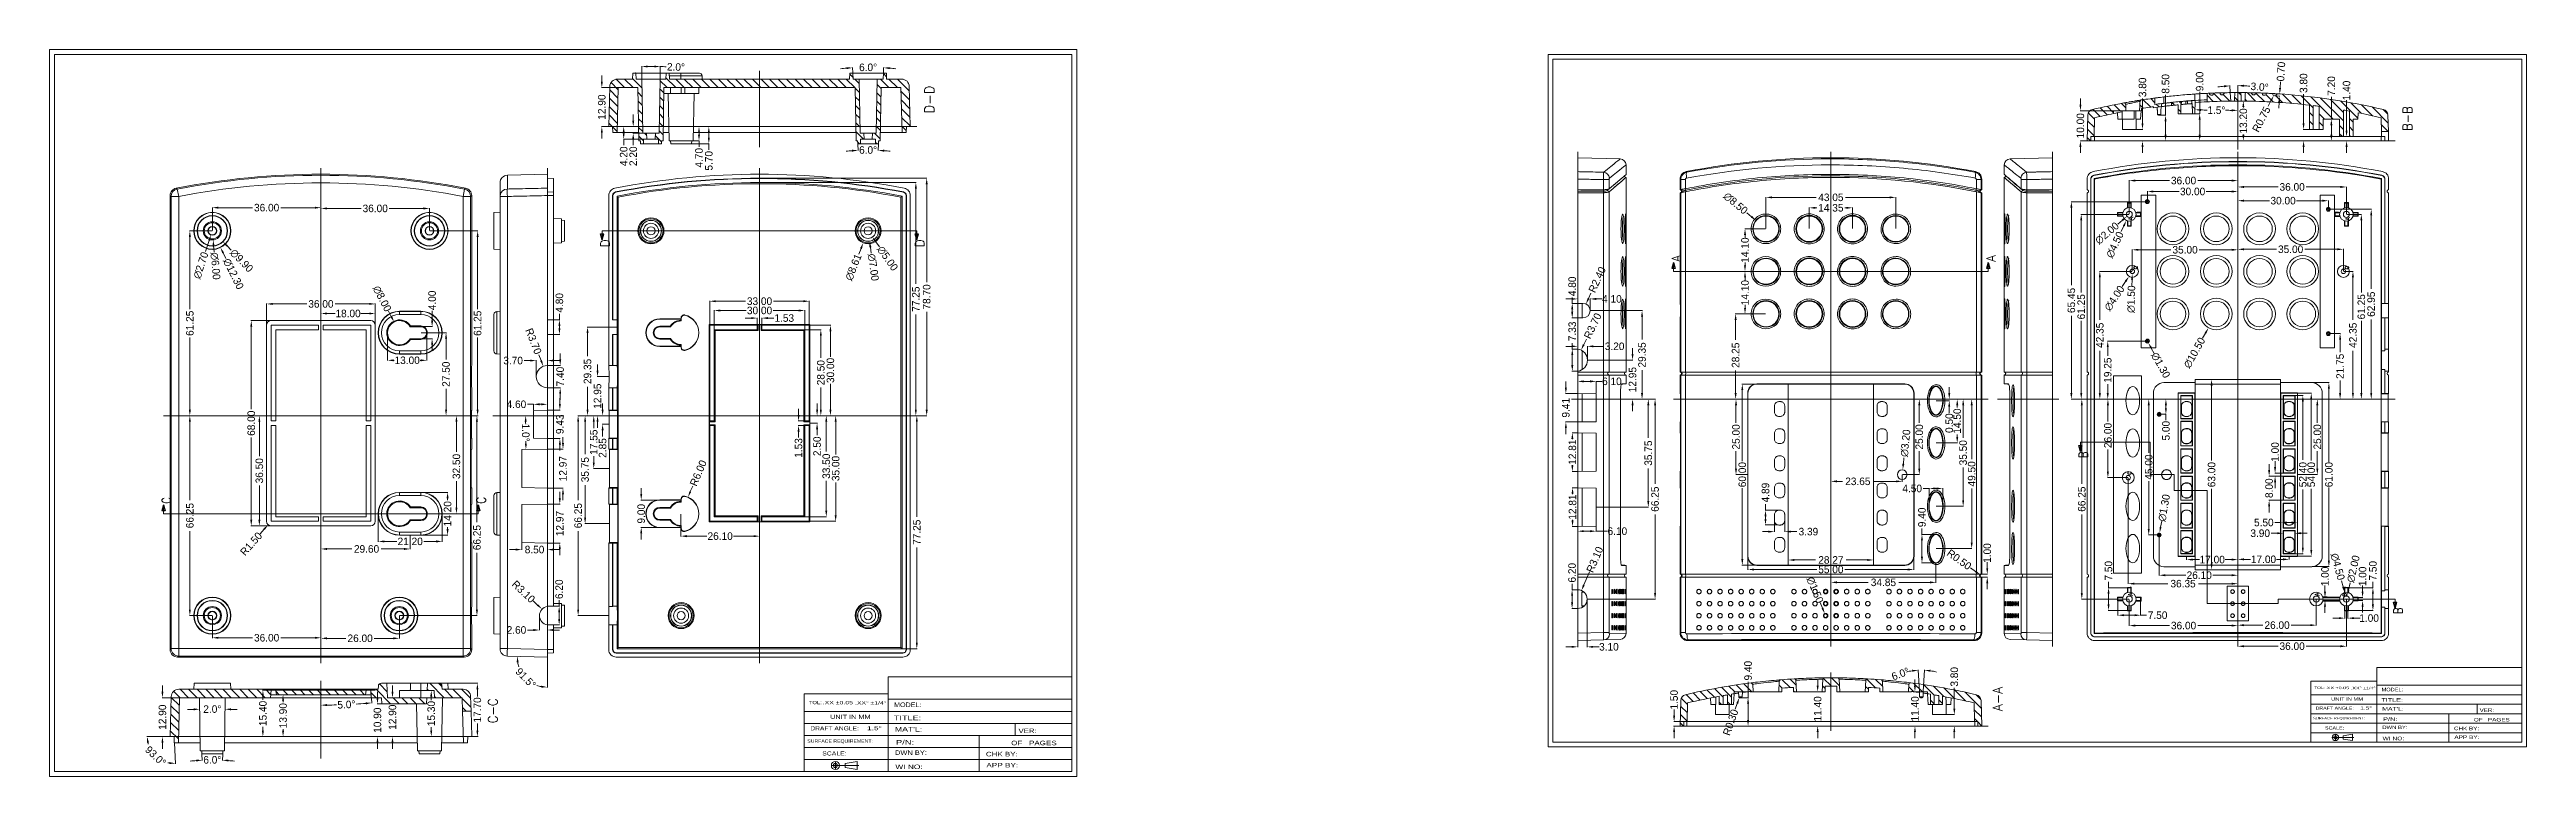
# Model space of a CAD drawing. Header units: millimetres. Extents: x -644 to 177, y 608 to 849.
import ezdxf
from ezdxf.enums import TextEntityAlignment as Align
from ezdxf.lldxf.tags import DXFTag

# ---------------------------------------------------------------- set-up
doc = ezdxf.new("R2010")
doc.units = ezdxf.units.MM
doc.layers.get('0').update_dxf_attribs({"linetype": 'CONTINUOUS'})
doc.layers.get('Defpoints').update_dxf_attribs({"linetype": 'CONTINUOUS'})
for name, color, linetype, true_color in [('10', 7, 'CONTINUOUS', 0xffffff), ('20', 7, 'CONTINUOUS', 0xffffff), ('30', 7, 'CONTINUOUS', 0xffffff), ('TOP', 7, 'CONTINUOUS', 0xffffff)]:
    doc.layers.add(name, color=color, linetype=linetype, true_color=true_color)
doc.styles.add('blockfont', font='simplex.shx')
tags = doc.linetypes.add('PHANTOM', pattern=[50.5, 18, -6.5, 6.5, -6.5, 6.5, -6.5]).pattern_tags.tags
tags[14:15] = [DXFTag(74, 4), DXFTag(75, 0), DXFTag(340, '0'), DXFTag(46, 0.0), DXFTag(50, 0.0), DXFTag(44, 0.0), DXFTag(45, 0.0)]
tags[12:13] = [DXFTag(74, 4), DXFTag(75, 0), DXFTag(340, '0'), DXFTag(46, 0.0), DXFTag(50, 0.0), DXFTag(44, 0.0), DXFTag(45, 0.0)]
tags[10:11] = [DXFTag(74, 4), DXFTag(75, 0), DXFTag(340, '0'), DXFTag(46, 0.0), DXFTag(50, 0.0), DXFTag(44, 0.0), DXFTag(45, 0.0)]
tags[8:9] = [DXFTag(74, 4), DXFTag(75, 0), DXFTag(340, '0'), DXFTag(46, 0.0), DXFTag(50, 0.0), DXFTag(44, 0.0), DXFTag(45, 0.0)]
tags[6:7] = [DXFTag(74, 4), DXFTag(75, 0), DXFTag(340, '0'), DXFTag(46, 0.0), DXFTag(50, 0.0), DXFTag(44, 0.0), DXFTag(45, 0.0)]
tags[4:5] = [DXFTag(74, 4), DXFTag(75, 0), DXFTag(340, '0'), DXFTag(46, 0.0), DXFTag(50, 0.0), DXFTag(44, 0.0), DXFTag(45, 0.0)]
doc.dimstyles.new('2', dxfattribs={"dimtxt": 2.5, "dimasz": 2, "dimexe": 0.1, "dimexo": 0.1, "dimgap": 0.1, "dimtad": 0, "dimzin": 0, "dimdsep": 46, "dimtxsty": 'Standard', "dimcen": 0, "dimclrd": 4, "dimclre": 4, "dimclrt": 3, "dimadec": 1, "dimazin": 0, "dimtfac": 1, "dimtofl": 0, "dimtmove": 0, "dimatfit": 3, "dimfxl": 0, "dimtolj": 1, "dimtzin": 0, "dimlwd": 9, "dimlwe": 9, "dimarcsym": 0})

msp = doc.modelspace()

# ---------------------------------------------------------------- texts
at = {"layer": 'TOP', "color": 1, "linetype": 'Continuous', "lineweight": 9, "rotation": 90, "line_spacing_factor": 0.903614, "style": 'blockfont'}
for s, insert, char_height, attachment_point in [('\\W00.994;\\fsimplex.shx,bigfont.shx; \\H3.17;D-D\\H3.17;\\P', (-351.158, 831.346), 3.175, 8), ('\\W00.889;\\fsimplex.shx,bigfont.shx; \\H3.17;B-B\\H3.17;\\P', (138.938, 825.131), 3.175, 8), ('\\W00.955;\\fsimplex.shx,bigfont.shx;A\\P', (46.367, 792.359), 1.5, 7), ('\\W00.955;\\fsimplex.shx,bigfont.shx;A\\P', (118.252, 792.326), 1.5, 7), ('\\W01.000;\\fsimplex.shx,bigfont.shx;D\\P', (-458.75, 783.435), 3, 7), ('\\W01.000;\\fsimplex.shx,bigfont.shx;D\\P', (-354.416, 783.435), 3, 7), ('\\W00.955;\\fsimplex.shx,bigfont.shx;A\\P', (-103.531, 778.612), 3, 7), ('\\W00.955;\\fsimplex.shx,bigfont.shx;A\\P', (0.803, 778.612), 3, 7), ('{\\fsimplex.shx,bigfont.shx|b0|i0|c0|p0;\\W0.955;C}', (47.864, 776.214), 1.2, 7), ('{\\fsimplex.shx,bigfont.shx|b0|i0|c0|p0;\\W0.955;C}', (117.875, 776.202), 1.2, 7), ('\\W00.840;\\fsimplex.shx,bigfont.shx;B\\P', (31.414, 713.561), 3, 7), ('{\\fsimplex.shx,bigfont.shx|b0|i0|c0|p0;\\W0.955;C}', (45.809, 708.14), 1.2, 7), ('\\W00.840;\\fsimplex.shx,bigfont.shx;C\\P', (-604.183, 698.432), 3, 7), ('\\W00.840;\\fsimplex.shx,bigfont.shx;C\\P', (-499.849, 698.468), 3, 7), ('\\W00.955;\\fsimplex.shx,bigfont.shx;A\\P', (46.257, 667.872), 1.5, 7), ('\\W00.955;\\fsimplex.shx,bigfont.shx;A\\P', (108.176, 667.872), 1.5, 7), ('{\\fsimplex.shx,bigfont.shx|b0|i0|c0|p0;\\W0.955;B}', (117.132, 667.831), 1.2, 7), ('\\W00.840;\\fsimplex.shx,bigfont.shx;B\\P', (135.748, 661.869), 3, 7), ('\\W00.889;\\fsimplex.shx,bigfont.shx; \\H3.17;C-C\\H3.17;\\P', (-495.897, 628.897), 3.175, 8), ('\\W00.966;\\fsimplex.shx,bigfont.shx; \\H3.17;A-A\\H3.17;\\P', (3.067, 632.718), 3.175, 8)]:
    msp.add_mtext(s, dxfattribs=dict(at, insert=insert, char_height=char_height, attachment_point=attachment_point))

# ---------------------------------------------------------------- blocks, each defined once
blk = doc.blocks.new('HATCH5')
at = {"color": 200, "linetype": 'Continuous'}
for p, q in [((349.57, 516.99), (352.31, 519.72)), ((352.33, 516.92), (355.06, 519.65)), ((355.09, 516.85), (357.82, 519.58)), ((357.85, 516.78), (360.58, 519.5)), ((360.6, 516.7), (363.34, 519.43)), ((363.22, 516.49), (365.36, 518.63)), ((363.22, 513.67), (366.02, 516.46)), ((363.22, 510.84), (366.02, 513.64)), ((363.22, 508.01), (366.02, 510.81)), ((363.22, 505.19), (366.02, 507.98)), ((363.22, 502.36), (366.02, 505.16)), ((363.22, 499.53), (366.02, 502.33)), ((363.22, 496.71), (366.02, 499.5)), ((363.22, 493.88), (366.02, 496.68)), ((363.22, 491.05), (366.02, 493.85)), ((363.22, 488.22), (366.02, 491.02)), ((364.22, 483.57), (365.37, 484.71)), ((364.23, 486.4), (366.02, 488.19)), ((364.22, 480.74), (365.72, 482.24)), ((364.22, 477.91), (365.72, 479.41)), ((364.22, 475.09), (365.72, 476.59)), ((364.22, 472.26), (365.72, 473.76)), ((364.22, 469.43), (365.72, 470.93)), ((364.22, 466.61), (365.72, 468.11)), ((364.22, 463.78), (365.72, 465.28)), ((364.22, 460.95), (365.72, 462.45)), ((363.22, 451.47), (364.96, 453.21)), ((364.22, 458.13), (365.72, 459.62)), ((364.22, 455.3), (365.72, 456.8)), ((361.22, 446.65), (366.02, 451.44)), ((361.22, 449.47), (361.36, 449.61)), ((361.22, 443.82), (363.22, 445.82)), ((365.18, 447.78), (367.78, 450.37)), ((361.22, 440.99), (363.22, 442.99)), ((361.22, 438.17), (363.22, 440.16)), ((361.22, 435.34), (363.22, 437.34)), ((363.22, 428.86), (368.02, 433.65)), ((363.22, 431.68), (363.65, 432.1)), ((363.22, 426.03), (366.02, 428.83)), ((365.62, 434.08), (366.07, 434.52)), ((366.81, 429.61), (368.02, 430.82)), ((358.82, 421.63), (360.02, 422.83)), ((360.05, 420.03), (362.93, 422.9)), ((362.95, 420.1), (366.02, 423.17)), ((363.22, 423.2), (366.02, 426))]:
    blk.add_line(p, q, dxfattribs=at)
blk = doc.blocks.new('HATCH7')
at = {"color": 200, "linetype": 'Continuous'}
for p, q in [((571.53, 358.53), (572.99, 359.99)), ((573.13, 360.13), (574.26, 361.26)), ((574.29, 358.46), (577.02, 361.19)), ((577.05, 358.39), (579.78, 361.12)), ((579.8, 358.32), (582.54, 361.05)), ((582.56, 358.24), (585.29, 360.97)), ((585.32, 358.17), (587.69, 360.54)), ((585.87, 350.24), (589.06, 353.43)), ((586.03, 356.06), (588.8, 358.82)), ((586.03, 353.23), (588.83, 356.03)), ((568.11, 343.81), (570.18, 345.88)), ((568.44, 349.79), (569.97, 351.32)), ((570.19, 348.71), (570.93, 349.45)), ((571.47, 349.99), (572.85, 351.37)), ((574.35, 350.04), (575.73, 351.42)), ((577.23, 350.09), (578.61, 351.47)), ((580.11, 350.14), (581.49, 351.52)), ((582.99, 350.19), (584.37, 351.57)), ((588.75, 350.29), (588.83, 350.37)), ((590.81, 352.35), (590.83, 352.37)), ((570.39, 343.26), (571.72, 344.59)), ((573.17, 343.21), (574.5, 344.54)), ((575.95, 343.16), (577.29, 344.49)), ((578.73, 343.11), (580.07, 344.45)), ((581.51, 343.06), (582.85, 344.4)), ((584.3, 343.02), (585.63, 344.35)), ((586.03, 341.92), (588.41, 344.3)), ((586.03, 339.09), (589.26, 342.32)), ((586.03, 336.27), (588.83, 339.06)), ((586.03, 333.44), (588.83, 336.24)), ((586.03, 330.61), (588.83, 333.41)), ((586.03, 327.79), (588.83, 330.58)), ((586.03, 324.96), (588.83, 327.76)), ((586.03, 322.13), (588.83, 324.93)), ((586.03, 319.3), (588.83, 322.1)), ((586.03, 316.48), (588.83, 319.27)), ((586.03, 313.65), (588.83, 316.45)), ((586.03, 310.82), (588.83, 313.62)), ((586.03, 308), (588.83, 310.79)), ((586.03, 305.17), (588.83, 307.97)), ((586.03, 302.34), (588.83, 305.14)), ((586.03, 299.52), (588.83, 302.31)), ((586.03, 296.69), (588.83, 299.49)), ((586.03, 293.86), (588.83, 296.66)), ((586.03, 291.03), (588.83, 293.83)), ((586.03, 288.21), (588.83, 291)), ((586.03, 285.38), (588.83, 288.18)), ((568.43, 279.11), (568.62, 279.3)), ((568.93, 276.78), (571.5, 279.35)), ((573, 278.02), (574.38, 279.4)), ((575.88, 278.07), (577.26, 279.45)), ((578.76, 278.12), (580.14, 279.5)), ((581.64, 278.17), (583.02, 279.55)), ((584.52, 278.22), (585.9, 279.6)), ((586.03, 282.55), (588.83, 285.35)), ((586.03, 279.73), (588.83, 282.52)), ((587.4, 278.27), (588.83, 279.7)), ((589.41, 280.27), (590.49, 281.36)), ((567.43, 278.11), (568.1, 278.77)), ((567.43, 272.45), (567.77, 272.79)), ((569.09, 271.28), (570.93, 273.12)), ((571.87, 271.23), (573.2, 272.56)), ((574.65, 271.18), (575.98, 272.52)), ((577.43, 271.14), (578.76, 272.47)), ((580.21, 271.09), (581.55, 272.42)), ((582.99, 271.04), (584.33, 272.37)), ((585.77, 270.99), (587.11, 272.32)), ((586.03, 268.42), (588.83, 271.22)), ((571.77, 262.66), (573.21, 264.1)), ((573.24, 261.29), (576.12, 264.17)), ((576.15, 261.37), (579.02, 264.25)), ((579.05, 261.45), (581.93, 264.32)), ((581.96, 261.52), (584.84, 264.4)), ((584.86, 261.6), (588.83, 265.56)), ((586.03, 265.59), (588.83, 268.39)), ((589.63, 269.18), (590.69, 270.24))]:
    blk.add_line(p, q, dxfattribs=at)
blk = doc.blocks.new('ASSORTED_DRAFT5')
at = {"color": 13}
for p, q in [((435.19, 521.94), (433.19, 522.48)), ((433.19, 521.4), (433.19, 522.48)), ((435.19, 521.94), (433.19, 521.4))]:
    blk.add_line(p, q, dxfattribs=at)
blk = doc.blocks.new('ASSORTED_DRAFT6')
at = {"color": 13}
for p, q in [((435.19, 417.61), (433.19, 418.14)), ((433.19, 417.07), (433.19, 418.14)), ((435.19, 417.61), (433.19, 417.07))]:
    blk.add_line(p, q, dxfattribs=at)
blk = doc.blocks.new('ASSORTED_DRAFT7')
at = {"color": 13}
for p, q in [((522.94, 259.13), (524.94, 259.66)), ((522.94, 259.13), (524.94, 258.59)), ((524.94, 259.66), (524.94, 258.59))]:
    blk.add_line(p, q, dxfattribs=at)
blk = doc.blocks.new('ASSORTED_DRAFT8')
at = {"color": 13}
for p, q in [((522.94, 363.46), (524.94, 363.99)), ((522.94, 363.46), (524.94, 362.92)), ((524.94, 363.99), (524.94, 362.92))]:
    blk.add_line(p, q, dxfattribs=at)
blk = doc.blocks.new('*D46')
at = {"color": 4, "lineweight": 9}
for p, q in [((-597.94, 725.67), (-597.94, 699.64)), ((-597.94, 663.42), (-597.94, 689.44)), ((-590.58, 661.42), (-598.04, 661.42))]:
    blk.add_line(p, q, dxfattribs=at)
for points in [[(-598.27, 725.67), (-597.6, 725.67), (-597.94, 727.67)], [(-598.27, 663.42), (-597.6, 663.42), (-597.94, 661.42)]]:
    blk.add_solid(points, dxfattribs=at)
at = {"layer": 'Defpoints', "color": 0, "lineweight": 9}
for p in [(-597.94, 727.67), (-597.94, 727.67), (-590.48, 661.42)]:
    blk.add_point(p, dxfattribs=at)
at = {"color": 3, "lineweight": 9, "insert": (-597.94, 694.54), "char_height": 2.5, "attachment_point": 5, "rotation": 90}
blk.add_mtext('\\A1;66.25', dxfattribs=at)
blk = doc.blocks.new('*D47')
at = {"color": 4, "lineweight": 9}
for p, q in [((-590.58, 788.92), (-598.04, 788.92)), ((-597.94, 786.92), (-597.94, 762.98)), ((-597.94, 729.67), (-597.94, 753.61))]:
    blk.add_line(p, q, dxfattribs=at)
for points in [[(-598.27, 786.92), (-597.6, 786.92), (-597.94, 788.92)], [(-598.27, 729.67), (-597.6, 729.67), (-597.94, 727.67)]]:
    blk.add_solid(points, dxfattribs=at)
at = {"layer": 'Defpoints', "color": 0, "lineweight": 9}
for p in [(-590.48, 788.92), (-597.94, 727.67), (-597.94, 727.67)]:
    blk.add_point(p, dxfattribs=at)
at = {"color": 3, "lineweight": 9, "insert": (-597.94, 758.29), "char_height": 2.5, "attachment_point": 5, "rotation": 90}
blk.add_mtext('\\A1;61.25', dxfattribs=at)
blk = doc.blocks.new('*D48')
at = {"color": 4, "lineweight": 9}
for p, q in [((-590.48, 661.32), (-590.48, 653.97)), ((-588.48, 654.07), (-577.17, 654.07)), ((-556.48, 654.07), (-567.8, 654.07))]:
    blk.add_line(p, q, dxfattribs=at)
for points in [[(-588.48, 654.41), (-588.48, 653.74), (-590.48, 654.07)], [(-556.48, 654.41), (-556.48, 653.74), (-554.48, 654.07)]]:
    blk.add_solid(points, dxfattribs=at)
at = {"layer": 'Defpoints', "color": 0, "lineweight": 9}
for p in [(-590.48, 661.42), (-554.48, 654.07), (-554.48, 654.07)]:
    blk.add_point(p, dxfattribs=at)
at = {"color": 3, "lineweight": 9, "insert": (-572.48, 654.07), "char_height": 2.5, "attachment_point": 5}
blk.add_mtext('\\A1;36.00', dxfattribs=at)
blk = doc.blocks.new('*D49')
at = {"color": 4, "lineweight": 9}
for p, q in [((-528.48, 661.32), (-528.48, 653.79)), ((-554.48, 653.97), (-554.48, 653.79)), ((-552.48, 653.89), (-546.17, 653.89)), ((-530.48, 653.89), (-536.8, 653.89))]:
    blk.add_line(p, q, dxfattribs=at)
for points in [[(-552.48, 654.23), (-552.48, 653.56), (-554.48, 653.89)], [(-530.48, 654.23), (-530.48, 653.56), (-528.48, 653.89)]]:
    blk.add_solid(points, dxfattribs=at)
at = {"layer": 'Defpoints', "color": 0, "lineweight": 9}
for p in [(-528.48, 661.42), (-554.48, 654.07), (-528.48, 653.89)]:
    blk.add_point(p, dxfattribs=at)
at = {"color": 3, "lineweight": 9, "insert": (-541.48, 653.89), "char_height": 2.5, "attachment_point": 5}
blk.add_mtext('\\A1;26.00', dxfattribs=at)
blk = doc.blocks.new('*D50')
at = {"color": 4, "lineweight": 9}
for p, q in [((-552.48, 796.34), (-541.17, 796.34)), ((-520.48, 796.34), (-531.8, 796.34)), ((-518.48, 789.02), (-518.48, 796.44))]:
    blk.add_line(p, q, dxfattribs=at)
for points in [[(-552.48, 796.68), (-552.48, 796.01), (-554.48, 796.34)], [(-520.48, 796.68), (-520.48, 796.01), (-518.48, 796.34)]]:
    blk.add_solid(points, dxfattribs=at)
at = {"layer": 'Defpoints', "color": 0, "lineweight": 9}
for p in [(-554.48, 796.34), (-554.48, 796.34), (-518.48, 788.92)]:
    blk.add_point(p, dxfattribs=at)
at = {"color": 3, "lineweight": 9, "insert": (-536.48, 796.34), "char_height": 2.5, "attachment_point": 5}
blk.add_mtext('\\A1;36.00', dxfattribs=at)
blk = doc.blocks.new('*D51')
at = {"color": 4, "lineweight": 9}
for p, q in [((-590.48, 789.02), (-590.48, 796.7)), ((-554.48, 796.44), (-554.48, 796.7)), ((-588.48, 796.6), (-577.17, 796.6)), ((-556.48, 796.6), (-567.8, 796.6))]:
    blk.add_line(p, q, dxfattribs=at)
for points in [[(-588.48, 796.93), (-588.48, 796.27), (-590.48, 796.6)], [(-556.48, 796.93), (-556.48, 796.27), (-554.48, 796.6)]]:
    blk.add_solid(points, dxfattribs=at)
at = {"layer": 'Defpoints', "color": 0, "lineweight": 9}
for p in [(-590.48, 796.6), (-590.48, 788.92), (-554.48, 796.34)]:
    blk.add_point(p, dxfattribs=at)
at = {"color": 3, "lineweight": 9, "insert": (-572.48, 796.6), "char_height": 2.5, "attachment_point": 5}
blk.add_mtext('\\A1;36.00', dxfattribs=at)
blk = doc.blocks.new('*D52')
at = {"color": 4, "lineweight": 9}
for p, q in [((-512.89, 727.67), (-509.45, 727.67)), ((-509.55, 725.67), (-509.55, 715.74)), ((-509.55, 697.17), (-509.55, 705.96)), ((-521.28, 695.17), (-509.45, 695.17))]:
    blk.add_line(p, q, dxfattribs=at)
for points in [[(-509.88, 725.67), (-509.22, 725.67), (-509.55, 727.67)], [(-509.88, 697.17), (-509.22, 697.17), (-509.55, 695.17)]]:
    blk.add_solid(points, dxfattribs=at)
at = {"layer": 'Defpoints', "color": 0, "lineweight": 9}
for p in [(-512.99, 727.67), (-509.55, 727.67), (-521.38, 695.17)]:
    blk.add_point(p, dxfattribs=at)
at = {"color": 3, "lineweight": 9, "insert": (-509.55, 710.85), "char_height": 2.5, "attachment_point": 5, "rotation": 90}
blk.add_mtext('\\A1;32.50', dxfattribs=at)
blk = doc.blocks.new('*D53')
at = {"color": 4, "lineweight": 9}
for p, q in [((-521.28, 755.17), (-512.89, 755.17)), ((-512.99, 753.17), (-512.99, 746.31)), ((-512.99, 729.67), (-512.99, 736.53))]:
    blk.add_line(p, q, dxfattribs=at)
for points in [[(-513.33, 753.17), (-512.66, 753.17), (-512.99, 755.17)], [(-513.33, 729.67), (-512.66, 729.67), (-512.99, 727.67)]]:
    blk.add_solid(points, dxfattribs=at)
at = {"layer": 'Defpoints', "color": 0, "lineweight": 9}
for p in [(-521.38, 755.17), (-512.99, 755.17), (-512.99, 727.67)]:
    blk.add_point(p, dxfattribs=at)
at = {"color": 3, "lineweight": 9, "insert": (-512.99, 741.42), "char_height": 2.5, "attachment_point": 5, "rotation": 90}
blk.add_mtext('\\A1;27.50', dxfattribs=at)
blk = doc.blocks.new('*D54')
at = {"color": 4, "lineweight": 9}
for p, q in [((-554.48, 688.02), (-554.48, 683.41)), ((-552.48, 683.51), (-544.24, 683.51)), ((-526.88, 683.51), (-534.46, 683.51)), ((-524.88, 688.02), (-524.88, 683.41))]:
    blk.add_line(p, q, dxfattribs=at)
for points in [[(-552.48, 683.84), (-552.48, 683.17), (-554.48, 683.51)], [(-526.88, 683.84), (-526.88, 683.17), (-524.88, 683.51)]]:
    blk.add_solid(points, dxfattribs=at)
at = {"layer": 'Defpoints', "color": 0, "lineweight": 9}
for p in [(-554.48, 688.12), (-554.48, 683.51), (-524.88, 688.12)]:
    blk.add_point(p, dxfattribs=at)
at = {"color": 3, "lineweight": 9, "insert": (-539.35, 683.51), "char_height": 2.5, "attachment_point": 5}
blk.add_mtext('\\A1;29.60', dxfattribs=at)
blk = doc.blocks.new('*D55')
at = {"color": 4, "lineweight": 9}
for p, q in [((-521.28, 702.27), (-512.38, 702.27)), ((-512.48, 700.27), (-512.48, 699.64)), ((-512.48, 690.07), (-512.48, 690.69)), ((-521.28, 688.07), (-512.38, 688.07))]:
    blk.add_line(p, q, dxfattribs=at)
for points in [[(-512.82, 700.27), (-512.15, 700.27), (-512.48, 702.27)], [(-512.82, 690.07), (-512.15, 690.07), (-512.48, 688.07)]]:
    blk.add_solid(points, dxfattribs=at)
at = {"layer": 'Defpoints', "color": 0, "lineweight": 9}
for p in [(-521.38, 702.27), (-512.48, 702.27), (-521.38, 688.07)]:
    blk.add_point(p, dxfattribs=at)
at = {"color": 3, "lineweight": 9, "insert": (-512.48, 695.17), "char_height": 2.5, "attachment_point": 5, "rotation": 90}
blk.add_mtext('\\A1;14.20', dxfattribs=at)
blk = doc.blocks.new('*D56')
at = {"color": 4, "lineweight": 9}
for p, q in [((-535.48, 695.07), (-535.48, 685.9)), ((-514.28, 695.07), (-514.28, 685.9)), ((-533.48, 686), (-529.36, 686)), ((-516.28, 686), (-520.41, 686))]:
    blk.add_line(p, q, dxfattribs=at)
for points in [[(-533.48, 686.33), (-533.48, 685.66), (-535.48, 686)], [(-516.28, 686.33), (-516.28, 685.66), (-514.28, 686)]]:
    blk.add_solid(points, dxfattribs=at)
at = {"layer": 'Defpoints', "color": 0, "lineweight": 9}
for p in [(-535.48, 695.17), (-514.28, 695.17), (-514.28, 686)]:
    blk.add_point(p, dxfattribs=at)
at = {"color": 3, "lineweight": 9, "insert": (-524.88, 686), "char_height": 2.5, "attachment_point": 5}
blk.add_mtext('\\A1;21.20', dxfattribs=at)
blk = doc.blocks.new('*D57')
at = {"color": 4, "lineweight": 9}
for p, q in [((-521.28, 757.17), (-517.51, 757.17)), ((-517.61, 759.17), (-517.61, 762.43)), ((-521.28, 753.17), (-517.51, 753.17)), ((-517.61, 751.17), (-517.61, 749.17))]:
    blk.add_line(p, q, dxfattribs=at)
for points in [[(-517.95, 759.17), (-517.28, 759.17), (-517.61, 757.17)], [(-517.95, 751.17), (-517.28, 751.17), (-517.61, 753.17)]]:
    blk.add_solid(points, dxfattribs=at)
at = {"layer": 'Defpoints', "color": 0, "lineweight": 9}
for p in [(-521.38, 757.17), (-517.61, 757.17), (-521.38, 753.17)]:
    blk.add_point(p, dxfattribs=at)
at = {"color": 3, "lineweight": 9, "insert": (-517.61, 765.87), "char_height": 2.5, "attachment_point": 5, "rotation": 90}
blk.add_mtext('\\A1;4.00', dxfattribs=at)
blk = doc.blocks.new('*D58')
at = {"color": 4, "lineweight": 9}
for p, q in [((-532.38, 755.07), (-532.38, 745.91)), ((-519.38, 755.07), (-519.38, 745.91)), ((-530.38, 746.01), (-530.15, 746.01)), ((-521.38, 746.01), (-521.62, 746.01))]:
    blk.add_line(p, q, dxfattribs=at)
for points in [[(-530.38, 746.35), (-530.38, 745.68), (-532.38, 746.01)], [(-521.38, 746.35), (-521.38, 745.68), (-519.38, 746.01)]]:
    blk.add_solid(points, dxfattribs=at)
at = {"layer": 'Defpoints', "color": 0, "lineweight": 9}
for p in [(-532.38, 755.17), (-519.38, 755.17), (-519.38, 746.01)]:
    blk.add_point(p, dxfattribs=at)
at = {"color": 3, "lineweight": 9, "insert": (-525.88, 746.01), "char_height": 2.5, "attachment_point": 5}
blk.add_mtext('\\A1;13.00', dxfattribs=at)
blk = doc.blocks.new('*D59')
at = {"color": 4, "lineweight": 9}
blk.add_line((-532.06, 762.27), (-531.14, 760.5), dxfattribs=at)
blk.add_solid([(-530.85, 760.65), (-531.44, 760.34), (-530.22, 758.72)], dxfattribs=at)
at = {"layer": 'Defpoints', "color": 0, "lineweight": 9}
for p in [(-530.22, 758.72), (-526.55, 751.62)]:
    blk.add_point(p, dxfattribs=at)
at = {"color": 3, "lineweight": 9, "insert": (-534.21, 766.43), "char_height": 2.5, "attachment_point": 5, "rotation": 297.36068}
blk.add_mtext('\\A1;∅8.00', dxfattribs=at)
blk = doc.blocks.new('*D60')
at = {"color": 4, "lineweight": 9}
blk.add_line((-586.02, 779.8), (-586.9, 781.6), dxfattribs=at)
blk.add_solid([(-586.6, 781.75), (-587.2, 781.45), (-587.78, 783.4)], dxfattribs=at)
at = {"layer": 'Defpoints', "color": 0, "lineweight": 9}
for p in [(-593.19, 794.44), (-587.78, 783.4)]:
    blk.add_point(p, dxfattribs=at)
at = {"color": 3, "lineweight": 9, "insert": (-583.51, 774.66), "char_height": 2.5, "attachment_point": 5, "rotation": 296.083}
blk.add_mtext('\\A1;∅12.30', dxfattribs=at)
blk = doc.blocks.new('*D61')
at = {"color": 4, "lineweight": 9}
blk.add_line((-584.23, 782.52), (-585.62, 783.95), dxfattribs=at)
blk.add_solid([(-585.39, 784.18), (-585.86, 783.72), (-587.02, 785.38)], dxfattribs=at)
at = {"layer": 'Defpoints', "color": 0, "lineweight": 9}
for p in [(-593.95, 792.46), (-587.02, 785.38)]:
    blk.add_point(p, dxfattribs=at)
at = {"color": 3, "lineweight": 9, "insert": (-580.8, 779.03), "char_height": 2.5, "attachment_point": 5, "rotation": 314.38018}
blk.add_mtext('\\A1;∅9.90', dxfattribs=at)
blk = doc.blocks.new('*D62')
at = {"color": 4, "lineweight": 9}
blk.add_line((-589.88, 781.94), (-590.05, 783.94), dxfattribs=at)
blk.add_solid([(-589.72, 783.97), (-590.39, 783.91), (-590.23, 785.93)], dxfattribs=at)
at = {"layer": 'Defpoints', "color": 0, "lineweight": 9}
for p in [(-590.74, 791.91), (-590.23, 785.93)]:
    blk.add_point(p, dxfattribs=at)
at = {"color": 3, "lineweight": 9, "insert": (-589.48, 777.28), "char_height": 2.5, "attachment_point": 5, "rotation": 274.93562}
blk.add_mtext('\\A1;∅6.00', dxfattribs=at)
blk = doc.blocks.new('*D63')
at = {"color": 4, "lineweight": 9}
blk.add_line((-592.73, 782.12), (-591.54, 785.74), dxfattribs=at)
blk.add_solid([(-591.85, 785.84), (-591.22, 785.63), (-590.91, 787.64)], dxfattribs=at)
at = {"layer": 'Defpoints', "color": 0, "lineweight": 9}
for p in [(-590.06, 790.2), (-590.91, 787.64)]:
    blk.add_point(p, dxfattribs=at)
at = {"color": 3, "lineweight": 9, "insert": (-594.26, 777.47), "char_height": 2.5, "attachment_point": 5, "rotation": 71.7315}
blk.add_mtext('\\A1;∅2.70', dxfattribs=at)
blk = doc.blocks.new('*D64')
at = {"color": 4, "lineweight": 9}
for p, q in [((-502.42, 727.67), (-502.85, 727.67)), ((-502.75, 725.67), (-502.75, 692.37)), ((-502.75, 663.42), (-502.75, 682.17)), ((-528.38, 661.42), (-502.65, 661.42))]:
    blk.add_line(p, q, dxfattribs=at)
for points in [[(-503.09, 725.67), (-502.42, 725.67), (-502.75, 727.67)], [(-503.09, 663.42), (-502.42, 663.42), (-502.75, 661.42)]]:
    blk.add_solid(points, dxfattribs=at)
at = {"layer": 'Defpoints', "color": 0, "lineweight": 9}
for p in [(-502.75, 727.67), (-502.32, 727.67), (-528.48, 661.42)]:
    blk.add_point(p, dxfattribs=at)
at = {"color": 3, "lineweight": 9, "insert": (-502.75, 687.27), "char_height": 2.5, "attachment_point": 5, "rotation": 90}
blk.add_mtext('\\A1;66.25', dxfattribs=at)
blk = doc.blocks.new('*D65')
at = {"color": 4, "lineweight": 9}
for p, q in [((-518.38, 788.92), (-502.43, 788.92)), ((-502.53, 786.92), (-502.53, 762.98)), ((-502.53, 729.67), (-502.53, 753.61)), ((-502.42, 727.67), (-502.63, 727.67))]:
    blk.add_line(p, q, dxfattribs=at)
for points in [[(-502.86, 786.92), (-502.19, 786.92), (-502.53, 788.92)], [(-502.86, 729.67), (-502.19, 729.67), (-502.53, 727.67)]]:
    blk.add_solid(points, dxfattribs=at)
at = {"layer": 'Defpoints', "color": 0, "lineweight": 9}
for p in [(-518.48, 788.92), (-502.53, 788.92), (-502.32, 727.67)]:
    blk.add_point(p, dxfattribs=at)
at = {"color": 3, "lineweight": 9, "insert": (-502.53, 758.29), "char_height": 2.5, "attachment_point": 5, "rotation": 90}
blk.add_mtext('\\A1;61.25', dxfattribs=at)
blk = doc.blocks.new('*D66')
at = {"color": 4, "lineweight": 9}
for p, q in [((-572.58, 727.67), (-574.99, 727.67)), ((-574.89, 725.67), (-574.89, 714.31)), ((-574.89, 693.17), (-574.89, 704.53)), ((-571.08, 691.17), (-574.99, 691.17))]:
    blk.add_line(p, q, dxfattribs=at)
for points in [[(-575.22, 725.67), (-574.56, 725.67), (-574.89, 727.67)], [(-575.22, 693.17), (-574.56, 693.17), (-574.89, 691.17)]]:
    blk.add_solid(points, dxfattribs=at)
at = {"layer": 'Defpoints', "color": 0, "lineweight": 9}
for p in [(-574.89, 727.67), (-572.48, 727.67), (-570.98, 691.17)]:
    blk.add_point(p, dxfattribs=at)
at = {"color": 3, "lineweight": 9, "insert": (-574.89, 709.42), "char_height": 2.5, "attachment_point": 5, "rotation": 90}
blk.add_mtext('\\A1;36.50', dxfattribs=at)
blk = doc.blocks.new('*D67')
at = {"color": 4, "lineweight": 9}
for p, q in [((-571.08, 759.17), (-577.68, 759.17)), ((-577.58, 757.17), (-577.58, 729.85)), ((-577.58, 693.17), (-577.58, 720.49)), ((-571.08, 691.17), (-577.68, 691.17))]:
    blk.add_line(p, q, dxfattribs=at)
for points in [[(-577.91, 757.17), (-577.25, 757.17), (-577.58, 759.17)], [(-577.91, 693.17), (-577.25, 693.17), (-577.58, 691.17)]]:
    blk.add_solid(points, dxfattribs=at)
at = {"layer": 'Defpoints', "color": 0, "lineweight": 9}
for p in [(-577.58, 759.17), (-570.98, 759.17), (-570.98, 691.17)]:
    blk.add_point(p, dxfattribs=at)
at = {"color": 3, "lineweight": 9, "insert": (-577.58, 725.17), "char_height": 2.5, "attachment_point": 5, "rotation": 90}
blk.add_mtext('\\A1;68.00', dxfattribs=at)
blk = doc.blocks.new('*D68')
at = {"color": 4, "lineweight": 9}
for p, q in [((-554.48, 759.27), (-554.48, 761.63)), ((-552.48, 761.53), (-549.75, 761.53)), ((-538.48, 761.53), (-541.22, 761.53)), ((-536.48, 757.77), (-536.48, 761.63))]:
    blk.add_line(p, q, dxfattribs=at)
for points in [[(-552.48, 761.86), (-552.48, 761.2), (-554.48, 761.53)], [(-538.48, 761.86), (-538.48, 761.2), (-536.48, 761.53)]]:
    blk.add_solid(points, dxfattribs=at)
at = {"layer": 'Defpoints', "color": 0, "lineweight": 9}
for p in [(-554.48, 761.53), (-554.48, 759.17), (-536.48, 757.67)]:
    blk.add_point(p, dxfattribs=at)
at = {"color": 3, "lineweight": 9, "insert": (-545.48, 761.53), "char_height": 2.5, "attachment_point": 5}
blk.add_mtext('\\A1;18.00', dxfattribs=at)
blk = doc.blocks.new('*D69')
at = {"color": 4, "lineweight": 9}
for p, q in [((-572.48, 757.77), (-572.48, 764.8)), ((-570.48, 764.7), (-559.17, 764.7)), ((-538.48, 764.7), (-549.8, 764.7)), ((-536.48, 757.77), (-536.48, 764.8))]:
    blk.add_line(p, q, dxfattribs=at)
for points in [[(-570.48, 765.03), (-570.48, 764.37), (-572.48, 764.7)], [(-538.48, 765.03), (-538.48, 764.37), (-536.48, 764.7)]]:
    blk.add_solid(points, dxfattribs=at)
at = {"layer": 'Defpoints', "color": 0, "lineweight": 9}
for p in [(-572.48, 764.7), (-572.48, 757.67), (-536.48, 757.67)]:
    blk.add_point(p, dxfattribs=at)
at = {"color": 3, "lineweight": 9, "insert": (-554.48, 764.7), "char_height": 2.5, "attachment_point": 5}
blk.add_mtext('\\A1;36.00', dxfattribs=at)
blk = doc.blocks.new('*D70')
at = {"color": 4, "lineweight": 9}
blk.add_line((-574.63, 688.55), (-573.3, 690.05), dxfattribs=at)
blk.add_solid([(-573.55, 690.27), (-573.05, 689.83), (-571.98, 691.55)], dxfattribs=at)
at = {"layer": 'Defpoints', "color": 0, "lineweight": 9}
for p in [(-571.98, 691.55), (-570.98, 692.67)]:
    blk.add_point(p, dxfattribs=at)
at = {"color": 3, "lineweight": 9, "insert": (-577.6, 685.2), "char_height": 2.5, "attachment_point": 5, "rotation": 48.49481}
blk.add_mtext('\\A1;R1.50', dxfattribs=at)
blk = doc.blocks.new('*D71')
at = {"color": 4, "lineweight": 9}
for p, q in [((-389.97, 729.67), (-389.97, 731.67)), ((-392.32, 725.17), (-389.87, 725.17)), ((-392.23, 727.67), (-389.87, 727.67)), ((-389.97, 723.17), (-389.97, 721.17))]:
    blk.add_line(p, q, dxfattribs=at)
for points in [[(-390.3, 729.67), (-389.63, 729.67), (-389.97, 727.67)], [(-390.3, 723.17), (-389.63, 723.17), (-389.97, 725.17)]]:
    blk.add_solid(points, dxfattribs=at)
at = {"layer": 'Defpoints', "color": 0, "lineweight": 9}
for p in [(-392.42, 725.17), (-392.33, 727.67), (-389.97, 725.17)]:
    blk.add_point(p, dxfattribs=at)
at = {"color": 3, "lineweight": 9, "insert": (-389.97, 717.53), "char_height": 2.5, "attachment_point": 5, "rotation": 90}
blk.add_mtext('\\A1;2.50', dxfattribs=at)
blk = doc.blocks.new('*D72')
at = {"color": 4, "lineweight": 9}
for p, q in [((-394.15, 725.93), (-396.21, 725.93)), ((-394.15, 724.4), (-396.21, 724.4)), ((-396.11, 727.93), (-396.11, 729.93)), ((-396.11, 722.4), (-396.11, 720.4))]:
    blk.add_line(p, q, dxfattribs=at)
for points in [[(-396.44, 727.93), (-395.77, 727.93), (-396.11, 725.93)], [(-396.44, 722.4), (-395.77, 722.4), (-396.11, 724.4)]]:
    blk.add_solid(points, dxfattribs=at)
at = {"layer": 'Defpoints', "color": 0, "lineweight": 9}
for p in [(-396.11, 724.4), (-394.05, 725.93), (-394.05, 724.4)]:
    blk.add_point(p, dxfattribs=at)
at = {"color": 3, "lineweight": 9, "insert": (-396.11, 716.97), "char_height": 2.5, "attachment_point": 5, "rotation": 90}
blk.add_mtext('\\A1;1.53', dxfattribs=at)
blk = doc.blocks.new('*D30')
at = {"color": 4, "lineweight": 9}
for p, q in [((-389.77, 727.67), (-386.82, 727.67)), ((-386.92, 725.67), (-386.92, 715.81)), ((-386.92, 696.17), (-386.92, 706.03)), ((-393.95, 694.17), (-386.82, 694.17))]:
    blk.add_line(p, q, dxfattribs=at)
for points in [[(-387.25, 725.67), (-386.59, 725.67), (-386.92, 727.67)], [(-387.25, 696.17), (-386.59, 696.17), (-386.92, 694.17)]]:
    blk.add_solid(points, dxfattribs=at)
at = {"layer": 'Defpoints', "color": 0, "lineweight": 9}
for p in [(-389.87, 727.67), (-386.92, 727.67), (-394.05, 694.17)]:
    blk.add_point(p, dxfattribs=at)
at = {"color": 3, "lineweight": 9, "insert": (-386.92, 710.92), "char_height": 2.5, "attachment_point": 5, "rotation": 90}
blk.add_mtext('\\A1;33.50', dxfattribs=at)
blk = doc.blocks.new('*D31')
at = {"color": 4, "lineweight": 9}
for p, q in [((-386.72, 727.67), (-383.7, 727.67)), ((-383.8, 725.67), (-383.8, 714.85)), ((-383.8, 694.67), (-383.8, 705.49)), ((-392.45, 692.67), (-383.7, 692.67))]:
    blk.add_line(p, q, dxfattribs=at)
for points in [[(-384.14, 725.67), (-383.47, 725.67), (-383.8, 727.67)], [(-384.14, 694.67), (-383.47, 694.67), (-383.8, 692.67)]]:
    blk.add_solid(points, dxfattribs=at)
at = {"layer": 'Defpoints', "color": 0, "lineweight": 9}
for p in [(-386.82, 727.67), (-392.55, 692.67), (-383.8, 692.67)]:
    blk.add_point(p, dxfattribs=at)
at = {"color": 3, "lineweight": 9, "insert": (-383.8, 710.17), "char_height": 2.5, "attachment_point": 5, "rotation": 90}
blk.add_mtext('\\A1;35.00', dxfattribs=at)
blk = doc.blocks.new('*D32')
at = {"color": 4, "lineweight": 9}
for p, q in [((-393.95, 756.17), (-388.63, 756.17)), ((-388.73, 754.17), (-388.73, 746.81)), ((-388.73, 729.67), (-388.73, 737.03)), ((-387.02, 727.67), (-388.83, 727.67))]:
    blk.add_line(p, q, dxfattribs=at)
for points in [[(-389.06, 754.17), (-388.39, 754.17), (-388.73, 756.17)], [(-389.06, 729.67), (-388.39, 729.67), (-388.73, 727.67)]]:
    blk.add_solid(points, dxfattribs=at)
at = {"layer": 'Defpoints', "color": 0, "lineweight": 9}
for p in [(-394.05, 756.17), (-388.73, 756.17), (-386.92, 727.67)]:
    blk.add_point(p, dxfattribs=at)
at = {"color": 3, "lineweight": 9, "insert": (-388.73, 741.92), "char_height": 2.5, "attachment_point": 5, "rotation": 90}
blk.add_mtext('\\A1;28.50', dxfattribs=at)
blk = doc.blocks.new('*D33')
at = {"color": 4, "lineweight": 9}
for p, q in [((-392.45, 757.67), (-385.44, 757.67)), ((-385.54, 755.67), (-385.54, 747.14)), ((-385.54, 729.67), (-385.54, 738.19)), ((-388.63, 727.67), (-385.44, 727.67))]:
    blk.add_line(p, q, dxfattribs=at)
for points in [[(-385.87, 755.67), (-385.21, 755.67), (-385.54, 757.67)], [(-385.87, 729.67), (-385.21, 729.67), (-385.54, 727.67)]]:
    blk.add_solid(points, dxfattribs=at)
at = {"layer": 'Defpoints', "color": 0, "lineweight": 9}
for p in [(-392.55, 757.67), (-385.54, 757.67), (-388.73, 727.67)]:
    blk.add_point(p, dxfattribs=at)
at = {"color": 3, "lineweight": 9, "insert": (-385.54, 742.67), "char_height": 2.5, "attachment_point": 5, "rotation": 90}
blk.add_mtext('\\A1;30.00', dxfattribs=at)
blk = doc.blocks.new('*D73')
at = {"color": 4, "lineweight": 9}
for p, q in [((-411.82, 760.01), (-413.82, 760.01)), ((-409.82, 757.77), (-409.82, 760.11)), ((-408.29, 757.77), (-408.29, 760.11)), ((-406.29, 760.01), (-404.29, 760.01))]:
    blk.add_line(p, q, dxfattribs=at)
for points in [[(-411.82, 760.34), (-411.82, 759.68), (-409.82, 760.01)], [(-406.29, 760.34), (-406.29, 759.68), (-408.29, 760.01)]]:
    blk.add_solid(points, dxfattribs=at)
at = {"layer": 'Defpoints', "color": 0, "lineweight": 9}
for p in [(-409.82, 757.67), (-408.29, 760.01), (-408.29, 757.67)]:
    blk.add_point(p, dxfattribs=at)
at = {"color": 3, "lineweight": 9, "insert": (-400.85, 760.01), "char_height": 2.5, "attachment_point": 5}
blk.add_mtext('\\A1;1.53', dxfattribs=at)
blk = doc.blocks.new('*D74')
at = {"color": 4, "lineweight": 9}
for p, q in [((-424.05, 756.27), (-424.05, 762.62)), ((-422.05, 762.52), (-413.53, 762.52)), ((-396.05, 762.52), (-404.58, 762.52)), ((-394.05, 756.27), (-394.05, 762.62))]:
    blk.add_line(p, q, dxfattribs=at)
for points in [[(-422.05, 762.85), (-422.05, 762.18), (-424.05, 762.52)], [(-396.05, 762.85), (-396.05, 762.18), (-394.05, 762.52)]]:
    blk.add_solid(points, dxfattribs=at)
at = {"layer": 'Defpoints', "color": 0, "lineweight": 9}
for p in [(-424.05, 762.52), (-424.05, 756.17), (-394.05, 756.17)]:
    blk.add_point(p, dxfattribs=at)
at = {"color": 3, "lineweight": 9, "insert": (-409.05, 762.52), "char_height": 2.5, "attachment_point": 5}
blk.add_mtext('\\A1;30.00', dxfattribs=at)
blk = doc.blocks.new('*D75')
at = {"color": 4, "lineweight": 9}
for p, q in [((-425.55, 757.77), (-425.55, 765.7)), ((-423.55, 765.6), (-413.74, 765.6)), ((-394.55, 765.6), (-404.37, 765.6)), ((-392.55, 757.77), (-392.55, 765.7))]:
    blk.add_line(p, q, dxfattribs=at)
for points in [[(-423.55, 765.93), (-423.55, 765.27), (-425.55, 765.6)], [(-394.55, 765.93), (-394.55, 765.27), (-392.55, 765.6)]]:
    blk.add_solid(points, dxfattribs=at)
at = {"layer": 'Defpoints', "color": 0, "lineweight": 9}
for p in [(-392.55, 765.6), (-425.55, 757.67), (-392.55, 757.67)]:
    blk.add_point(p, dxfattribs=at)
at = {"color": 3, "lineweight": 9, "insert": (-409.05, 765.6), "char_height": 2.5, "attachment_point": 5}
blk.add_mtext('\\A1;33.00', dxfattribs=at)
blk = doc.blocks.new('*D76')
at = {"color": 4, "lineweight": 9}
blk.add_line((-431.21, 704.36), (-432, 702.52), dxfattribs=at)
blk.add_solid([(-432.3, 702.65), (-431.69, 702.39), (-432.79, 700.68)], dxfattribs=at)
at = {"layer": 'Defpoints', "color": 0, "lineweight": 9}
for p in [(-432.79, 700.68), (-435.15, 695.17)]:
    blk.add_point(p, dxfattribs=at)
at = {"color": 3, "lineweight": 9, "insert": (-429.36, 708.66), "char_height": 2.5, "attachment_point": 5, "rotation": 66.76588}
blk.add_mtext('\\A1;R6.00', dxfattribs=at)
blk = doc.blocks.new('*D77')
at = {"color": 4, "lineweight": 9}
for p, q in [((-442.25, 699.67), (-448.38, 699.67)), ((-448.28, 701.67), (-448.28, 703.67)), ((-442.25, 690.67), (-448.38, 690.67)), ((-448.28, 688.67), (-448.28, 686.67))]:
    blk.add_line(p, q, dxfattribs=at)
for points in [[(-448.61, 701.67), (-447.95, 701.67), (-448.28, 699.67)], [(-448.61, 688.67), (-447.95, 688.67), (-448.28, 690.67)]]:
    blk.add_solid(points, dxfattribs=at)
at = {"layer": 'Defpoints', "color": 0, "lineweight": 9}
for p in [(-448.28, 699.67), (-442.15, 699.67), (-442.15, 690.67)]:
    blk.add_point(p, dxfattribs=at)
at = {"color": 3, "lineweight": 9, "insert": (-448.28, 695.17), "char_height": 2.5, "attachment_point": 5, "rotation": 90}
blk.add_mtext('\\A1;9.00', dxfattribs=at)
blk = doc.blocks.new('*D78')
at = {"color": 4, "lineweight": 9}
for p, q in [((-435.15, 695.07), (-435.15, 687.65)), ((-433.15, 687.75), (-426.58, 687.75)), ((-411.05, 687.75), (-417.63, 687.75))]:
    blk.add_line(p, q, dxfattribs=at)
for points in [[(-433.15, 688.08), (-433.15, 687.41), (-435.15, 687.75)], [(-411.05, 688.08), (-411.05, 687.41), (-409.05, 687.75)]]:
    blk.add_solid(points, dxfattribs=at)
at = {"layer": 'Defpoints', "color": 0, "lineweight": 9}
for p in [(-435.15, 695.17), (-409.05, 687.75), (-409.05, 687.75)]:
    blk.add_point(p, dxfattribs=at)
at = {"color": 3, "lineweight": 9, "insert": (-422.1, 687.75), "char_height": 2.5, "attachment_point": 5}
blk.add_mtext('\\A1;26.10', dxfattribs=at)
blk = doc.blocks.new('*D79')
at = {"color": 4, "lineweight": 9}
blk.add_line((-376.15, 781.21), (-375.4, 783.07), dxfattribs=at)
blk.add_solid([(-375.71, 783.19), (-375.09, 782.94), (-374.66, 784.92)], dxfattribs=at)
at = {"layer": 'Defpoints', "color": 0, "lineweight": 9}
for p in [(-371.45, 792.92), (-374.66, 784.92)]:
    blk.add_point(p, dxfattribs=at)
at = {"color": 3, "lineweight": 9, "insert": (-377.89, 776.86), "char_height": 2.5, "attachment_point": 5, "rotation": 68.12919}
blk.add_mtext('\\A1;∅8.61', dxfattribs=at)
blk = doc.blocks.new('*D80')
at = {"color": 4, "lineweight": 9}
blk.add_line((-372.01, 781.49), (-372.29, 783.47), dxfattribs=at)
blk.add_solid([(-371.96, 783.52), (-372.62, 783.43), (-372.57, 785.45)], dxfattribs=at)
at = {"layer": 'Defpoints', "color": 0, "lineweight": 9}
for p in [(-373.54, 792.39), (-372.57, 785.45)]:
    blk.add_point(p, dxfattribs=at)
at = {"color": 3, "lineweight": 9, "insert": (-371.36, 776.85), "char_height": 2.5, "attachment_point": 5, "rotation": 277.96437}
blk.add_mtext('\\A1;∅7.00', dxfattribs=at)
blk = doc.blocks.new('*D81')
at = {"color": 4, "lineweight": 9}
blk.add_line((-369.31, 783.6), (-370.46, 785.24), dxfattribs=at)
blk.add_solid([(-370.19, 785.43), (-370.74, 785.05), (-371.61, 786.87)], dxfattribs=at)
at = {"layer": 'Defpoints', "color": 0, "lineweight": 9}
for p in [(-374.49, 790.96), (-371.61, 786.87)]:
    blk.add_point(p, dxfattribs=at)
at = {"color": 3, "lineweight": 9, "insert": (-366.62, 779.77), "char_height": 2.5, "attachment_point": 5, "rotation": 305.10309}
blk.add_mtext('\\A1;∅5.00', dxfattribs=at)
blk = doc.blocks.new('*D82')
at = {"color": 4, "lineweight": 9}
for p, q in [((-356.98, 727.67), (-357, 727.67)), ((-356.9, 725.67), (-356.9, 694.14)), ((-356.9, 652.42), (-356.9, 683.94)), ((-361.7, 650.42), (-356.8, 650.42))]:
    blk.add_line(p, q, dxfattribs=at)
for points in [[(-357.23, 725.67), (-356.57, 725.67), (-356.9, 727.67)], [(-357.23, 652.42), (-356.57, 652.42), (-356.9, 650.42)]]:
    blk.add_solid(points, dxfattribs=at)
at = {"layer": 'Defpoints', "color": 0, "lineweight": 9}
for p in [(-356.9, 727.67), (-356.88, 727.67), (-361.8, 650.42)]:
    blk.add_point(p, dxfattribs=at)
at = {"color": 3, "lineweight": 9, "insert": (-356.9, 689.04), "char_height": 2.5, "attachment_point": 5, "rotation": 90}
blk.add_mtext('\\A1;77.25', dxfattribs=at)
blk = doc.blocks.new('*D83')
at = {"color": 4, "lineweight": 9}
for p, q in [((-408.95, 804.92), (-357.12, 804.92)), ((-357.22, 802.92), (-357.22, 771.39)), ((-357.22, 729.67), (-357.22, 761.19)), ((-356.98, 727.67), (-357.32, 727.67))]:
    blk.add_line(p, q, dxfattribs=at)
for points in [[(-357.56, 802.92), (-356.89, 802.92), (-357.22, 804.92)], [(-357.56, 729.67), (-356.89, 729.67), (-357.22, 727.67)]]:
    blk.add_solid(points, dxfattribs=at)
at = {"layer": 'Defpoints', "color": 0, "lineweight": 9}
for p in [(-409.05, 804.92), (-357.22, 804.92), (-356.88, 727.67)]:
    blk.add_point(p, dxfattribs=at)
at = {"color": 3, "lineweight": 9, "insert": (-357.22, 766.29), "char_height": 2.5, "attachment_point": 5, "rotation": 90}
blk.add_mtext('\\A1;77.25', dxfattribs=at)
blk = doc.blocks.new('*D84')
at = {"color": 4, "lineweight": 9}
for p, q in [((-408.95, 806.37), (-353.53, 806.37)), ((-353.63, 804.37), (-353.63, 771.91)), ((-353.63, 729.67), (-353.63, 762.13)), ((-356.78, 727.67), (-353.53, 727.67))]:
    blk.add_line(p, q, dxfattribs=at)
for points in [[(-353.96, 804.37), (-353.29, 804.37), (-353.63, 806.37)], [(-353.96, 729.67), (-353.29, 729.67), (-353.63, 727.67)]]:
    blk.add_solid(points, dxfattribs=at)
at = {"layer": 'Defpoints', "color": 0, "lineweight": 9}
for p in [(-409.05, 806.37), (-353.63, 806.37), (-356.88, 727.67)]:
    blk.add_point(p, dxfattribs=at)
at = {"color": 3, "lineweight": 9, "insert": (-353.63, 767.02), "char_height": 2.5, "attachment_point": 5, "rotation": 90}
blk.add_mtext('\\A1;78.70', dxfattribs=at)
blk = doc.blocks.new('*D85')
at = {"color": 4, "lineweight": 9}
for p, q in [((-461.08, 729.67), (-461.08, 731.67)), ((-459.03, 724.82), (-461.18, 724.82)), ((-461.12, 727.67), (-460.98, 727.67)), ((-461.08, 722.82), (-461.08, 720.82))]:
    blk.add_line(p, q, dxfattribs=at)
for points in [[(-461.41, 729.67), (-460.74, 729.67), (-461.08, 727.67)], [(-461.41, 722.82), (-460.74, 722.82), (-461.08, 724.82)]]:
    blk.add_solid(points, dxfattribs=at)
at = {"layer": 'Defpoints', "color": 0, "lineweight": 9}
for p in [(-461.22, 727.67), (-461.08, 724.82), (-458.93, 724.82)]:
    blk.add_point(p, dxfattribs=at)
at = {"color": 3, "lineweight": 9, "insert": (-461.08, 716.97), "char_height": 2.5, "attachment_point": 5, "rotation": 90}
blk.add_mtext('\\A1;2.85', dxfattribs=at)
blk = doc.blocks.new('*D86')
at = {"color": 4, "lineweight": 9}
for p, q in [((-461.32, 727.67), (-464.12, 727.67)), ((-464.02, 725.67), (-464.02, 723.58)), ((-458.93, 710.12), (-464.12, 710.12)), ((-464.02, 712.12), (-464.02, 714.21))]:
    blk.add_line(p, q, dxfattribs=at)
for points in [[(-464.35, 725.67), (-463.69, 725.67), (-464.02, 727.67)], [(-464.35, 712.12), (-463.69, 712.12), (-464.02, 710.12)]]:
    blk.add_solid(points, dxfattribs=at)
at = {"layer": 'Defpoints', "color": 0, "lineweight": 9}
for p in [(-464.02, 727.67), (-461.22, 727.67), (-458.83, 710.12)]:
    blk.add_point(p, dxfattribs=at)
at = {"color": 3, "lineweight": 9, "insert": (-464.02, 718.89), "char_height": 2.5, "attachment_point": 5, "rotation": 90}
blk.add_mtext('\\A1;17.55', dxfattribs=at)
blk = doc.blocks.new('*D87')
at = {"color": 4, "lineweight": 9}
for p, q in [((-461.32, 727.67), (-466.99, 727.67)), ((-466.89, 725.67), (-466.89, 714.89)), ((-466.89, 693.92), (-466.89, 704.69)), ((-458.93, 691.92), (-466.99, 691.92))]:
    blk.add_line(p, q, dxfattribs=at)
for points in [[(-467.22, 725.67), (-466.55, 725.67), (-466.89, 727.67)], [(-467.22, 693.92), (-466.55, 693.92), (-466.89, 691.92)]]:
    blk.add_solid(points, dxfattribs=at)
at = {"layer": 'Defpoints', "color": 0, "lineweight": 9}
for p in [(-461.22, 727.67), (-466.89, 691.92), (-458.83, 691.92)]:
    blk.add_point(p, dxfattribs=at)
at = {"color": 3, "lineweight": 9, "insert": (-466.89, 709.79), "char_height": 2.5, "attachment_point": 5, "rotation": 90}
blk.add_mtext('\\A1;35.75', dxfattribs=at)
blk = doc.blocks.new('*D88')
at = {"color": 4, "lineweight": 9}
for p, q in [((-461.32, 727.67), (-469.3, 727.67)), ((-469.2, 725.67), (-469.2, 699.64)), ((-469.2, 663.42), (-469.2, 689.44)), ((-459.16, 661.42), (-469.3, 661.42))]:
    blk.add_line(p, q, dxfattribs=at)
for points in [[(-469.53, 725.67), (-468.87, 725.67), (-469.2, 727.67)], [(-469.53, 663.42), (-468.87, 663.42), (-469.2, 661.42)]]:
    blk.add_solid(points, dxfattribs=at)
at = {"layer": 'Defpoints', "color": 0, "lineweight": 9}
for p in [(-461.22, 727.67), (-469.2, 661.42), (-459.06, 661.42)]:
    blk.add_point(p, dxfattribs=at)
at = {"color": 3, "lineweight": 9, "insert": (-469.2, 694.54), "char_height": 2.5, "attachment_point": 5, "rotation": 90}
blk.add_mtext('\\A1;66.25', dxfattribs=at)
blk = doc.blocks.new('*D89')
at = {"color": 4, "lineweight": 9}
for p, q in [((-459.05, 740.62), (-462.86, 740.62)), ((-462.76, 742.62), (-462.76, 744.62)), ((-461.32, 727.67), (-462.86, 727.67)), ((-462.76, 725.67), (-462.76, 723.67))]:
    blk.add_line(p, q, dxfattribs=at)
for points in [[(-463.1, 742.62), (-462.43, 742.62), (-462.76, 740.62)], [(-463.1, 725.67), (-462.43, 725.67), (-462.76, 727.67)]]:
    blk.add_solid(points, dxfattribs=at)
at = {"layer": 'Defpoints', "color": 0, "lineweight": 9}
for p in [(-462.76, 740.62), (-458.95, 740.62), (-461.22, 727.67)]:
    blk.add_point(p, dxfattribs=at)
at = {"color": 3, "lineweight": 9, "insert": (-462.76, 734.14), "char_height": 2.5, "attachment_point": 5, "rotation": 90}
blk.add_mtext('\\A1;12.95', dxfattribs=at)
blk = doc.blocks.new('*D90')
at = {"color": 4, "lineweight": 9}
for p, q in [((-456.35, 757.02), (-466.18, 757.02)), ((-466.08, 755.02), (-466.08, 747.44)), ((-466.08, 729.67), (-466.08, 737.24)), ((-461.32, 727.67), (-466.18, 727.67))]:
    blk.add_line(p, q, dxfattribs=at)
for points in [[(-466.41, 755.02), (-465.74, 755.02), (-466.08, 757.02)], [(-466.41, 729.67), (-465.74, 729.67), (-466.08, 727.67)]]:
    blk.add_solid(points, dxfattribs=at)
at = {"layer": 'Defpoints', "color": 0, "lineweight": 9}
for p in [(-466.08, 757.02), (-456.25, 757.02), (-461.22, 727.67)]:
    blk.add_point(p, dxfattribs=at)
at = {"color": 3, "lineweight": 9, "insert": (-466.08, 742.34), "char_height": 2.5, "attachment_point": 5, "rotation": 90}
blk.add_mtext('\\A1;29.35', dxfattribs=at)
blk = doc.blocks.new('*D91')
at = {"color": 4, "lineweight": 9}
for p, q in [((-475.25, 731.53), (-475.25, 733.53)), ((-477.3, 729.53), (-475.15, 729.53)), ((-477.3, 720.1), (-475.15, 720.1)), ((-475.25, 718.1), (-475.25, 716.1))]:
    blk.add_line(p, q, dxfattribs=at)
for points in [[(-475.58, 731.53), (-474.91, 731.53), (-475.25, 729.53)], [(-475.58, 718.1), (-474.91, 718.1), (-475.25, 720.1)]]:
    blk.add_solid(points, dxfattribs=at)
at = {"layer": 'Defpoints', "color": 0, "lineweight": 9}
for p in [(-477.4, 729.53), (-475.25, 729.53), (-477.4, 720.1)]:
    blk.add_point(p, dxfattribs=at)
at = {"color": 3, "lineweight": 9, "insert": (-475.25, 724.82), "char_height": 2.5, "attachment_point": 5, "rotation": 90}
blk.add_mtext('\\A1;9.43', dxfattribs=at)
blk = doc.blocks.new('*D92')
at = {"color": 4, "lineweight": 9}
for p, q in [((-475.15, 746.32), (-475.15, 748.32)), ((-477.3, 744.32), (-475.05, 744.32)), ((-477.3, 736.92), (-475.05, 736.92)), ((-475.15, 734.92), (-475.15, 732.92))]:
    blk.add_line(p, q, dxfattribs=at)
for points in [[(-475.48, 746.32), (-474.81, 746.32), (-475.15, 744.32)], [(-475.48, 734.92), (-474.81, 734.92), (-475.15, 736.92)]]:
    blk.add_solid(points, dxfattribs=at)
at = {"layer": 'Defpoints', "color": 0, "lineweight": 9}
for p in [(-477.4, 744.32), (-475.15, 744.32), (-477.4, 736.92)]:
    blk.add_point(p, dxfattribs=at)
at = {"color": 3, "lineweight": 9, "insert": (-475.15, 740.62), "char_height": 2.5, "attachment_point": 5, "rotation": 90}
blk.add_mtext('\\A1;7.40', dxfattribs=at)
blk = doc.blocks.new('*D93')
at = {"color": 4, "lineweight": 9}
for p, q in [((-477.3, 759.42), (-475.3, 759.42)), ((-475.4, 759.42), (-475.4, 761.42)), ((-475.4, 756.62), (-475.4, 757.42)), ((-477.3, 754.62), (-475.3, 754.62))]:
    blk.add_line(p, q, dxfattribs=at)
for points in [[(-475.73, 757.42), (-475.07, 757.42), (-475.4, 759.42)], [(-475.73, 756.62), (-475.07, 756.62), (-475.4, 754.62)]]:
    blk.add_solid(points, dxfattribs=at)
at = {"layer": 'Defpoints', "color": 0, "lineweight": 9}
for p in [(-477.4, 759.42), (-475.4, 759.42), (-477.4, 754.62)]:
    blk.add_point(p, dxfattribs=at)
at = {"color": 3, "lineweight": 9, "insert": (-475.4, 765.06), "char_height": 2.5, "attachment_point": 5, "rotation": 90}
blk.add_mtext('\\A1;4.80', dxfattribs=at)
blk = doc.blocks.new('*D94')
at = {"color": 4, "lineweight": 9}
for p, q in [((-477.3, 716.6), (-474.12, 716.6)), ((-474.22, 718.6), (-474.22, 720.6)), ((-477.3, 703.64), (-474.12, 703.64)), ((-474.22, 701.64), (-474.22, 699.64))]:
    blk.add_line(p, q, dxfattribs=at)
for points in [[(-474.55, 718.6), (-473.88, 718.6), (-474.22, 716.6)], [(-474.55, 701.64), (-473.88, 701.64), (-474.22, 703.64)]]:
    blk.add_solid(points, dxfattribs=at)
at = {"layer": 'Defpoints', "color": 0, "lineweight": 9}
for p in [(-477.4, 716.6), (-477.4, 703.64), (-474.22, 703.64)]:
    blk.add_point(p, dxfattribs=at)
at = {"color": 3, "lineweight": 9, "insert": (-474.22, 710.12), "char_height": 2.5, "attachment_point": 5, "rotation": 90}
blk.add_mtext('\\A1;12.97', dxfattribs=at)
blk = doc.blocks.new('*D95')
at = {"color": 4, "lineweight": 9}
for p, q in [((-477.3, 698.4), (-475.17, 698.4)), ((-475.27, 700.4), (-475.27, 702.4)), ((-477.3, 685.44), (-475.17, 685.44)), ((-475.27, 683.44), (-475.27, 681.44))]:
    blk.add_line(p, q, dxfattribs=at)
for points in [[(-475.61, 700.4), (-474.94, 700.4), (-475.27, 698.4)], [(-475.61, 683.44), (-474.94, 683.44), (-475.27, 685.44)]]:
    blk.add_solid(points, dxfattribs=at)
at = {"layer": 'Defpoints', "color": 0, "lineweight": 9}
for p in [(-477.4, 698.4), (-477.4, 685.44), (-475.27, 685.44)]:
    blk.add_point(p, dxfattribs=at)
at = {"color": 3, "lineweight": 9, "insert": (-475.27, 691.92), "char_height": 2.5, "attachment_point": 5, "rotation": 90}
blk.add_mtext('\\A1;12.97', dxfattribs=at)
blk = doc.blocks.new('*D96')
at = {"color": 4, "lineweight": 9}
for p, q in [((-475.49, 664.52), (-475.49, 666.52)), ((-477.3, 664.52), (-475.39, 664.52)), ((-477.3, 658.32), (-475.39, 658.32)), ((-475.49, 660.32), (-475.49, 662.52))]:
    blk.add_line(p, q, dxfattribs=at)
for points in [[(-475.82, 662.52), (-475.15, 662.52), (-475.49, 664.52)], [(-475.82, 660.32), (-475.15, 660.32), (-475.49, 658.32)]]:
    blk.add_solid(points, dxfattribs=at)
at = {"layer": 'Defpoints', "color": 0, "lineweight": 9}
for p in [(-477.4, 664.52), (-477.4, 658.32), (-475.49, 664.52)]:
    blk.add_point(p, dxfattribs=at)
at = {"color": 3, "lineweight": 9, "insert": (-475.49, 670.16), "char_height": 2.5, "attachment_point": 5, "rotation": 90}
blk.add_mtext('\\A1;6.20', dxfattribs=at)
blk = doc.blocks.new('*D97')
at = {"color": 4, "lineweight": 9}
for p, q in [((-482, 661.32), (-482, 656.55)), ((-479.4, 658.26), (-479.4, 656.55)), ((-484, 656.65), (-486, 656.65)), ((-477.4, 656.65), (-475.4, 656.65))]:
    blk.add_line(p, q, dxfattribs=at)
for points in [[(-484, 656.98), (-484, 656.31), (-482, 656.65)], [(-477.4, 656.98), (-477.4, 656.31), (-479.4, 656.65)]]:
    blk.add_solid(points, dxfattribs=at)
at = {"layer": 'Defpoints', "color": 0, "lineweight": 9}
for p in [(-482, 661.42), (-479.4, 658.36), (-482, 656.65)]:
    blk.add_point(p, dxfattribs=at)
at = {"color": 3, "lineweight": 9, "insert": (-489.65, 656.65), "char_height": 2.5, "attachment_point": 5}
blk.add_mtext('\\A1;2.60', dxfattribs=at)
blk = doc.blocks.new('*D98')
at = {"color": 4, "lineweight": 9}
for p, q in [((-489.9, 683.3), (-491.9, 683.3)), ((-487.9, 685.52), (-487.9, 683.2)), ((-479.4, 685.37), (-479.4, 683.2)), ((-477.4, 683.3), (-475.4, 683.3))]:
    blk.add_line(p, q, dxfattribs=at)
for points in [[(-489.9, 683.63), (-489.9, 682.96), (-487.9, 683.3)], [(-477.4, 683.63), (-477.4, 682.96), (-479.4, 683.3)]]:
    blk.add_solid(points, dxfattribs=at)
at = {"layer": 'Defpoints', "color": 0, "lineweight": 9}
for p in [(-487.9, 685.62), (-487.9, 683.3), (-479.4, 685.47)]:
    blk.add_point(p, dxfattribs=at)
at = {"color": 3, "lineweight": 9, "insert": (-483.65, 683.3), "char_height": 2.5, "attachment_point": 5}
blk.add_mtext('\\A1;8.50', dxfattribs=at)
blk = doc.blocks.new('*D99')
at = {"color": 4, "lineweight": 9}
for p, q in [((-485.1, 745.93), (-487.1, 745.93)), ((-483.1, 740.72), (-483.1, 746.03)), ((-479.4, 744.42), (-479.4, 746.03)), ((-477.4, 745.93), (-475.4, 745.93))]:
    blk.add_line(p, q, dxfattribs=at)
for points in [[(-485.1, 746.26), (-485.1, 745.6), (-483.1, 745.93)], [(-477.4, 746.26), (-477.4, 745.6), (-479.4, 745.93)]]:
    blk.add_solid(points, dxfattribs=at)
at = {"layer": 'Defpoints', "color": 0, "lineweight": 9}
for p in [(-483.1, 745.93), (-483.1, 740.62), (-479.4, 744.32)]:
    blk.add_point(p, dxfattribs=at)
at = {"color": 3, "lineweight": 9, "insert": (-490.75, 745.93), "char_height": 2.5, "attachment_point": 5}
blk.add_mtext('\\A1;3.70', dxfattribs=at)
blk = doc.blocks.new('*D100')
at = {"color": 4, "lineweight": 9}
blk.add_line((-482.21, 747.79), (-481.48, 745.93), dxfattribs=at)
blk.add_solid([(-481.17, 746.05), (-481.79, 745.81), (-480.75, 744.06)], dxfattribs=at)
at = {"layer": 'Defpoints', "color": 0, "lineweight": 9}
for p in [(-480.75, 744.06), (-479.4, 740.62)]:
    blk.add_point(p, dxfattribs=at)
at = {"color": 3, "lineweight": 9, "insert": (-483.99, 752.35), "char_height": 2.5, "attachment_point": 5, "rotation": 291.364}
blk.add_mtext('\\A1;R3.70', dxfattribs=at)
blk = doc.blocks.new('*D101')
at = {"color": 4, "lineweight": 9}
blk.add_line((-484.07, 666.29), (-482.62, 664.92), dxfattribs=at)
blk.add_solid([(-482.39, 665.16), (-482.84, 664.67), (-481.16, 663.55)], dxfattribs=at)
at = {"layer": 'Defpoints', "color": 0, "lineweight": 9}
for p in [(-481.16, 663.55), (-478.9, 661.42)]:
    blk.add_point(p, dxfattribs=at)
at = {"color": 3, "lineweight": 9, "insert": (-487.33, 669.36), "char_height": 2.5, "attachment_point": 5, "rotation": 316.68802}
blk.add_mtext('\\A1;R3.10', dxfattribs=at)
blk = doc.blocks.new('*D102')
at = {"color": 4, "lineweight": 9}
for p, q in [((-484, 731.44), (-486, 731.44)), ((-484, 729.6), (-484, 731.54)), ((-481.4, 731.44), (-482, 731.44)), ((-479.4, 729.6), (-479.4, 731.54))]:
    blk.add_line(p, q, dxfattribs=at)
for points in [[(-482, 731.77), (-482, 731.1), (-484, 731.44)], [(-481.4, 731.77), (-481.4, 731.1), (-479.4, 731.44)]]:
    blk.add_solid(points, dxfattribs=at)
at = {"layer": 'Defpoints', "color": 0, "lineweight": 9}
for p in [(-484, 731.44), (-484, 729.5), (-479.4, 729.5)]:
    blk.add_point(p, dxfattribs=at)
at = {"color": 3, "lineweight": 9, "insert": (-489.65, 731.44), "char_height": 2.5, "attachment_point": 5}
blk.add_mtext('\\A1;4.60', dxfattribs=at)
blk = doc.blocks.new('*D34')
at = {"color": 4, "lineweight": 9}
for p, q in [((-601.45, 634.21), (-607.12, 634.21)), ((-607.02, 636.21), (-607.02, 638.21)), ((-606.75, 621.31), (-607.12, 621.31)), ((-607.02, 619.31), (-607.02, 617.31))]:
    blk.add_line(p, q, dxfattribs=at)
for points in [[(-607.36, 636.21), (-606.69, 636.21), (-607.02, 634.21)], [(-607.36, 619.31), (-606.69, 619.31), (-607.02, 621.31)]]:
    blk.add_solid(points, dxfattribs=at)
at = {"layer": 'Defpoints', "color": 0, "lineweight": 9}
for p in [(-607.02, 634.21), (-601.35, 634.21), (-606.65, 621.31)]:
    blk.add_point(p, dxfattribs=at)
at = {"color": 3, "lineweight": 9, "insert": (-607.02, 627.76), "char_height": 2.5, "attachment_point": 5, "rotation": 90}
blk.add_mtext('\\A1;12.90', dxfattribs=at)
blk = doc.blocks.new('*D35')
at = {"color": 4, "lineweight": 9}
for p, q in [((-569.12, 635.21), (-566.93, 635.21)), ((-567.03, 633.21), (-567.03, 632.73)), ((-569.12, 621.31), (-566.93, 621.31)), ((-567.03, 623.31), (-567.03, 623.78))]:
    blk.add_line(p, q, dxfattribs=at)
for points in [[(-567.37, 633.21), (-566.7, 633.21), (-567.03, 635.21)], [(-567.37, 623.31), (-566.7, 623.31), (-567.03, 621.31)]]:
    blk.add_solid(points, dxfattribs=at)
at = {"layer": 'Defpoints', "color": 0, "lineweight": 9}
for p in [(-569.22, 635.21), (-569.22, 621.31), (-567.03, 621.31)]:
    blk.add_point(p, dxfattribs=at)
at = {"color": 3, "lineweight": 9, "insert": (-567.03, 628.26), "char_height": 2.5, "attachment_point": 5, "rotation": 90}
blk.add_mtext('\\A1;13.90', dxfattribs=at)
blk = doc.blocks.new('*D36')
at = {"color": 4, "lineweight": 9}
for p, q in [((-572.58, 636.71), (-573.82, 636.71)), ((-573.72, 634.71), (-573.72, 633.48)), ((-573.72, 623.31), (-573.72, 624.53)), ((-572.58, 621.31), (-573.82, 621.31))]:
    blk.add_line(p, q, dxfattribs=at)
for points in [[(-574.05, 634.71), (-573.38, 634.71), (-573.72, 636.71)], [(-574.05, 623.31), (-573.38, 623.31), (-573.72, 621.31)]]:
    blk.add_solid(points, dxfattribs=at)
at = {"layer": 'Defpoints', "color": 0, "lineweight": 9}
for p in [(-572.48, 636.71), (-573.72, 621.31), (-572.48, 621.31)]:
    blk.add_point(p, dxfattribs=at)
at = {"color": 3, "lineweight": 9, "insert": (-573.72, 629.01), "char_height": 2.5, "attachment_point": 5, "rotation": 90}
blk.add_mtext('\\A1;15.40', dxfattribs=at)
blk = doc.blocks.new('*D37')
at = {"color": 4, "lineweight": 9}
for p, q in [((-535.73, 634.21), (-535.73, 636.21)), ((-534.41, 632.21), (-535.83, 632.21)), ((-534.41, 621.31), (-535.83, 621.31)), ((-535.73, 619.31), (-535.73, 617.31))]:
    blk.add_line(p, q, dxfattribs=at)
for points in [[(-536.06, 634.21), (-535.39, 634.21), (-535.73, 632.21)], [(-536.06, 619.31), (-535.39, 619.31), (-535.73, 621.31)]]:
    blk.add_solid(points, dxfattribs=at)
at = {"layer": 'Defpoints', "color": 0, "lineweight": 9}
for p in [(-534.31, 632.21), (-535.73, 621.31), (-534.31, 621.31)]:
    blk.add_point(p, dxfattribs=at)
at = {"color": 3, "lineweight": 9, "insert": (-535.73, 626.76), "char_height": 2.5, "attachment_point": 5, "rotation": 90}
blk.add_mtext('\\A1;10.90', dxfattribs=at)
blk = doc.blocks.new('*D38')
at = {"color": 4, "lineweight": 9}
for p, q in [((-532.28, 634.21), (-530.64, 634.21)), ((-530.74, 636.21), (-530.74, 638.21)), ((-532.28, 621.31), (-530.64, 621.31)), ((-530.74, 619.31), (-530.74, 617.31))]:
    blk.add_line(p, q, dxfattribs=at)
for points in [[(-531.08, 636.21), (-530.41, 636.21), (-530.74, 634.21)], [(-531.08, 619.31), (-530.41, 619.31), (-530.74, 621.31)]]:
    blk.add_solid(points, dxfattribs=at)
at = {"layer": 'Defpoints', "color": 0, "lineweight": 9}
for p in [(-532.38, 634.21), (-532.38, 621.31), (-530.74, 621.31)]:
    blk.add_point(p, dxfattribs=at)
at = {"color": 3, "lineweight": 9, "insert": (-530.74, 627.76), "char_height": 2.5, "attachment_point": 5, "rotation": 90}
blk.add_mtext('\\A1;12.90', dxfattribs=at)
blk = doc.blocks.new('*D39')
at = {"color": 4, "lineweight": 9}
for p, q in [((-517.97, 636.61), (-517.8, 636.61)), ((-517.9, 634.61), (-517.9, 633.43)), ((-517.9, 623.31), (-517.9, 624.48)), ((-517.97, 621.31), (-517.8, 621.31))]:
    blk.add_line(p, q, dxfattribs=at)
for points in [[(-518.23, 634.61), (-517.57, 634.61), (-517.9, 636.61)], [(-518.23, 623.31), (-517.57, 623.31), (-517.9, 621.31)]]:
    blk.add_solid(points, dxfattribs=at)
at = {"layer": 'Defpoints', "color": 0, "lineweight": 9}
for p in [(-518.07, 636.61), (-518.07, 621.31), (-517.9, 621.31)]:
    blk.add_point(p, dxfattribs=at)
at = {"color": 3, "lineweight": 9, "insert": (-517.9, 628.96), "char_height": 2.5, "attachment_point": 5, "rotation": 90}
blk.add_mtext('\\A1;15.30', dxfattribs=at)
blk = doc.blocks.new('*D40')
at = {"color": 4, "lineweight": 9}
for p, q in [((-512.34, 639.01), (-502.5, 639.01)), ((-502.6, 637.01), (-502.6, 634.63)), ((-502.6, 623.31), (-502.6, 625.68)), ((-502.42, 621.31), (-502.7, 621.31))]:
    blk.add_line(p, q, dxfattribs=at)
for points in [[(-502.93, 637.01), (-502.27, 637.01), (-502.6, 639.01)], [(-502.93, 623.31), (-502.27, 623.31), (-502.6, 621.31)]]:
    blk.add_solid(points, dxfattribs=at)
at = {"layer": 'Defpoints', "color": 0, "lineweight": 9}
for p in [(-512.44, 639.01), (-502.6, 639.01), (-502.32, 621.31)]:
    blk.add_point(p, dxfattribs=at)
at = {"color": 3, "lineweight": 9, "insert": (-502.6, 630.16), "char_height": 2.5, "attachment_point": 5, "rotation": 90}
blk.add_mtext('\\A1;17.70', dxfattribs=at)
blk = doc.blocks.new('*D41')
at = {"color": 4, "lineweight": 9}
for p, q in [((-449.23, 823.48), (-451.03, 823.48)), ((-447.84, 821.28), (-451.03, 821.28)), ((-450.93, 825.48), (-450.93, 827.48)), ((-450.93, 819.28), (-450.93, 817.28))]:
    blk.add_line(p, q, dxfattribs=at)
for points in [[(-451.27, 825.48), (-450.6, 825.48), (-450.93, 823.48)], [(-451.27, 819.28), (-450.6, 819.28), (-450.93, 821.28)]]:
    blk.add_solid(points, dxfattribs=at)
at = {"layer": 'Defpoints', "color": 0, "lineweight": 9}
for p in [(-450.93, 821.28), (-449.13, 823.48), (-447.74, 821.28)]:
    blk.add_point(p, dxfattribs=at)
at = {"color": 3, "lineweight": 9, "insert": (-450.93, 813.64), "char_height": 2.5, "attachment_point": 5, "rotation": 90}
blk.add_mtext('\\A1;2.20', dxfattribs=at)
blk = doc.blocks.new('*D42')
at = {"color": 4, "lineweight": 9}
for p, q in [((-450.23, 823.48), (-454.19, 823.48)), ((-454.09, 821.48), (-454.09, 821.28)), ((-447.65, 819.28), (-454.19, 819.28)), ((-454.09, 819.28), (-454.09, 817.28))]:
    blk.add_line(p, q, dxfattribs=at)
for points in [[(-454.42, 821.48), (-453.76, 821.48), (-454.09, 823.48)], [(-454.42, 821.28), (-453.76, 821.28), (-454.09, 819.28)]]:
    blk.add_solid(points, dxfattribs=at)
at = {"layer": 'Defpoints', "color": 0, "lineweight": 9}
for p in [(-450.13, 823.48), (-454.09, 819.28), (-447.55, 819.28)]:
    blk.add_point(p, dxfattribs=at)
at = {"color": 3, "lineweight": 9, "insert": (-454.09, 813.64), "char_height": 2.5, "attachment_point": 5, "rotation": 90}
blk.add_mtext('\\A1;4.20', dxfattribs=at)
blk = doc.blocks.new('*D43')
at = {"color": 4, "lineweight": 9}
for p, q in [((-430.87, 823.48), (-429.02, 823.48)), ((-429.12, 821.48), (-429.12, 820.78)), ((-430.95, 818.78), (-429.02, 818.78)), ((-429.12, 818.78), (-429.12, 816.78))]:
    blk.add_line(p, q, dxfattribs=at)
for points in [[(-429.46, 821.48), (-428.79, 821.48), (-429.12, 823.48)], [(-429.46, 820.78), (-428.79, 820.78), (-429.12, 818.78)]]:
    blk.add_solid(points, dxfattribs=at)
at = {"layer": 'Defpoints', "color": 0, "lineweight": 9}
for p in [(-430.97, 823.48), (-431.05, 818.78), (-429.12, 818.78)]:
    blk.add_point(p, dxfattribs=at)
at = {"color": 3, "lineweight": 9, "insert": (-429.12, 813.14), "char_height": 2.5, "attachment_point": 5, "rotation": 90}
blk.add_mtext('\\A1;4.70', dxfattribs=at)
blk = doc.blocks.new('*D44')
at = {"color": 4, "lineweight": 9}
for p, q in [((-429.02, 823.48), (-425.76, 823.48)), ((-425.86, 821.48), (-425.86, 819.78)), ((-431.5, 817.78), (-425.76, 817.78)), ((-425.86, 817.78), (-425.86, 815.78))]:
    blk.add_line(p, q, dxfattribs=at)
for points in [[(-426.19, 821.48), (-425.53, 821.48), (-425.86, 823.48)], [(-426.19, 819.78), (-425.53, 819.78), (-425.86, 817.78)]]:
    blk.add_solid(points, dxfattribs=at)
at = {"layer": 'Defpoints', "color": 0, "lineweight": 9}
for p in [(-429.12, 823.48), (-431.6, 817.78), (-425.86, 817.78)]:
    blk.add_point(p, dxfattribs=at)
at = {"color": 3, "lineweight": 9, "insert": (-425.86, 812.14), "char_height": 2.5, "attachment_point": 5, "rotation": 90}
blk.add_mtext('\\A1;5.70', dxfattribs=at)
blk = doc.blocks.new('*D45')
at = {"color": 4, "lineweight": 9}
for p, q in [((-461.34, 838.38), (-461.34, 840.38)), ((-456.01, 836.38), (-461.44, 836.38)), ((-461.32, 823.48), (-461.44, 823.48)), ((-461.34, 821.48), (-461.34, 819.48))]:
    blk.add_line(p, q, dxfattribs=at)
for points in [[(-461.67, 838.38), (-461.01, 838.38), (-461.34, 836.38)], [(-461.67, 821.48), (-461.01, 821.48), (-461.34, 823.48)]]:
    blk.add_solid(points, dxfattribs=at)
at = {"layer": 'Defpoints', "color": 0, "lineweight": 9}
for p in [(-461.34, 836.38), (-455.91, 836.38), (-461.22, 823.48)]:
    blk.add_point(p, dxfattribs=at)
at = {"color": 3, "lineweight": 9, "insert": (-461.34, 829.93), "char_height": 2.5, "attachment_point": 5, "rotation": 90}
blk.add_mtext('\\A1;12.90', dxfattribs=at)
blk = doc.blocks.new('*T14')
at = {"linetype": 'ByBlock', "width": 1.2}
blk.add_text('WI NO:', height=1.8, dxfattribs=at).set_placement((320.43, 5.76), (331.23, 5.76), align=Align.FIT)
blk = doc.blocks.new('*T18')
at = {"linetype": 'ByBlock', "width": 1.090909}
blk.add_text('DRAFT ANGLE:', height=1.6, dxfattribs=at).set_placement((279.54, 21.07), (298.74, 21.07), align=Align.FIT)
blk = doc.blocks.new('*T20')
at = {"linetype": 'ByBlock', "width": 1.111111}
blk.add_text('UNIT IN MM', height=1.6, dxfattribs=at).set_placement((287.36, 25.63), (303.36, 25.63), align=Align.FIT)
blk = doc.blocks.new('*T17')
at = {"linetype": 'ByBlock', "width": 1.309524}
blk.add_text('.XX %%p0.05', height=1.3, dxfattribs=at).set_placement((284.48, 31.39), (296.39, 31.39), align=Align.FIT)
blk = doc.blocks.new('*T21')
at = {"linetype": 'ByBlock', "width": 1.2}
blk.add_text('SCALE:', height=1.6, dxfattribs=at).set_placement((284.27, 11.14), (293.87, 11.14), align=Align.FIT)
blk = doc.blocks.new('*T19')
at = {"linetype": 'ByBlock', "width": 1.071429}
blk.add_text('SURFACE REQUIREMENT:', height=1.3, dxfattribs=at).set_placement((278.32, 16.19), (304.32, 16.19), align=Align.FIT)
blk = doc.blocks.new('*T16')
at = {"linetype": 'ByBlock', "width": 1.333333}
blk.add_text('TOL:', height=1.3, dxfattribs=at).set_placement((278.91, 31.43), (284.11, 31.43), align=Align.FIT)
blk = doc.blocks.new('*T22')
at = {"linetype": 'ByBlock', "width": 1.571429}
blk.add_text('1.5%%d', height=1.6, dxfattribs=at).set_placement((301.97, 21.12), (307.84, 21.12), align=Align.FIT)
blk = doc.blocks.new('*T15')
at = {"linetype": 'ByBlock', "width": 1.1875}
blk.add_text('.XX%%d %%p1/4%%d', height=1.3, dxfattribs=at).set_placement((297.28, 31.29), (309.63, 31.29), align=Align.FIT)
blk = doc.blocks.new('*T26')
at = {"linetype": 'ByBlock', "width": 1.285714}
blk.add_text('TITLE:', height=1.8, dxfattribs=at).set_placement((319.85, 25.09), (330.65, 25.09), align=Align.FIT)
blk = doc.blocks.new('*T23')
at = {"linetype": 'ByBlock', "width": 1.2}
blk.add_text('MODEL:', height=1.8, dxfattribs=at).set_placement((319.94, 30.3), (330.74, 30.3), align=Align.FIT)
blk = doc.blocks.new('*T25')
at = {"linetype": 'ByBlock', "width": 1.333333}
blk.add_text('P/N:', height=1.8, dxfattribs=at).set_placement((320.66, 15.46), (327.86, 15.46), align=Align.FIT)
blk = doc.blocks.new('*T24')
at = {"linetype": 'ByBlock', "width": 1.105263}
blk.add_text('DWN BY:', height=1.8, dxfattribs=at).set_placement((320.3, 11.35), (332.9, 11.35), align=Align.FIT)
blk = doc.blocks.new('*T27')
at = {"linetype": 'ByBlock', "width": 1.333333}
blk.add_text("MAT'L:", height=1.8, dxfattribs=at).set_placement((320.26, 20.61), (331.06, 20.61), align=Align.FIT)
blk = doc.blocks.new('*T12')
at = {"linetype": 'ByBlock', "width": 1.166667}
blk.add_text('APP BY:', height=1.8, dxfattribs=at).set_placement((356.43, 6.4), (369.03, 6.4), align=Align.FIT)
blk = doc.blocks.new('*T29')
at = {"linetype": 'ByBlock', "width": 1.034483}
blk.add_text('OF   PAGES', height=1.8, dxfattribs=at).set_placement((366.25, 15.18), (384.25, 15.18), align=Align.FIT)
blk = doc.blocks.new('*T28')
at = {"linetype": 'ByBlock', "width": 1.2}
blk.add_text('VER:', height=1.8, dxfattribs=at).set_placement((369.15, 19.98), (376.35, 19.98), align=Align.FIT)
blk = doc.blocks.new('*T13')
at = {"linetype": 'ByBlock', "width": 1.166667}
blk.add_text('CHK BY:', height=1.8, dxfattribs=at).set_placement((356.26, 10.79), (368.86, 10.79), align=Align.FIT)
blk = doc.blocks.new('*D103')
at = {"color": 4, "lineweight": 9}
for p, q in [((-606.75, 621.31), (-612.17, 621.31)), ((-603.08, 619.21), (-602.72, 612.34))]:
    blk.add_line(p, q, dxfattribs=at)
for start, end in [(192.93549, 196.22962), (256.77038, 260.06451)]:
    blk.add_arc((-603.19, 621.31), 8.88, start, end, dxfattribs=at)
for points in [[(-612.17, 619.28), (-611.51, 619.36), (-612.07, 621.31)], [(-604.7, 612.89), (-604.74, 612.23), (-602.73, 612.44)]]:
    blk.add_solid(points, dxfattribs=at)
at = {"layer": 'Defpoints', "color": 0, "lineweight": 9}
for p in [(-610.8, 616.73), (-606.65, 621.31), (-603.19, 621.31), (-603.08, 619.31), (-502.32, 621.31)]:
    blk.add_point(p, dxfattribs=at)
at = {"color": 3, "lineweight": 9, "insert": (-609.3, 614.87), "char_height": 2.5, "attachment_point": 5, "rotation": 316.5}
blk.add_mtext('\\A1;93.0°', dxfattribs=at)
blk = doc.blocks.new('*D104')
at = {"color": 4, "lineweight": 9}
blk.add_line((-479.4, 645.57), (-479.4, 637.58), dxfattribs=at)
for start, end in [(189.99447, 198.95594), (249.54406, 258.50553)]:
    blk.add_arc((-479.4, 647.67), 9.99, start, end, dxfattribs=at)
for points in [[(-489.57, 645.91), (-488.91, 645.96), (-489.39, 647.93)], [(-481.36, 638.21), (-481.43, 637.55), (-479.4, 637.68)]]:
    blk.add_solid(points, dxfattribs=at)
at = {"layer": 'Defpoints', "color": 0, "lineweight": 9}
for p in [(-479.4, 809.67), (-492.67, 648.02), (-488.14, 642.83), (-479.4, 647.67), (-479.4, 645.67)]:
    blk.add_point(p, dxfattribs=at)
at = {"color": 3, "lineweight": 9, "insert": (-486.56, 640.7), "char_height": 2.5, "attachment_point": 5, "rotation": 314.25}
blk.add_mtext('\\A1;91.5°', dxfattribs=at)
blk = doc.blocks.new('*D105')
at = {"color": 4, "lineweight": 9}
for p, q in [((-378.11, 841.28), (-378.2, 843.06)), ((-367.99, 841.28), (-367.9, 843.06))]:
    blk.add_line(p, q, dxfattribs=at)
for start, end in [(94.16502, 95.33003), (84.66997, 85.83498)]:
    blk.add_arc((-373.05, 744.73), 98.36, start, end, dxfattribs=at)
for points in [[(-380.22, 843.17), (-380.17, 842.5), (-378.2, 842.96)], [(-365.93, 842.5), (-365.89, 843.17), (-367.9, 842.96)]]:
    blk.add_solid(points, dxfattribs=at)
at = {"layer": 'Defpoints', "color": 0, "lineweight": 9}
for p in [(-378.11, 841.18), (-378, 839.18), (-371.34, 843.08), (-368.1, 839.18), (-368, 841.18)]:
    blk.add_point(p, dxfattribs=at)
at = {"color": 3, "lineweight": 9, "insert": (-373.05, 843.09), "char_height": 2.5, "attachment_point": 5}
blk.add_mtext('\\A1;6.0°', dxfattribs=at)
blk = doc.blocks.new('*D106')
at = {"color": 4, "lineweight": 9}
for p, q in [((-376.49, 817.68), (-376.38, 815.51)), ((-369.61, 817.68), (-369.72, 815.51))]:
    blk.add_line(p, q, dxfattribs=at)
for start, end in [(94.79902, 96.59804), (83.40196, 85.20098)]:
    blk.add_arc((-373.05, 752), 63.7, start, end, dxfattribs=at)
for points in [[(-378.4, 815.81), (-378.36, 815.14), (-376.39, 815.61)], [(-367.75, 815.14), (-367.7, 815.81), (-369.72, 815.61)]]:
    blk.add_solid(points, dxfattribs=at)
at = {"layer": 'Defpoints', "color": 0, "lineweight": 9}
for p in [(-376.55, 818.78), (-376.5, 817.78), (-371.94, 815.69), (-369.6, 817.78), (-369.55, 818.78)]:
    blk.add_point(p, dxfattribs=at)
at = {"color": 3, "lineweight": 9, "insert": (-373.05, 815.7), "char_height": 2.5, "attachment_point": 5}
blk.add_mtext('\\A1;6.0°', dxfattribs=at)
blk = doc.blocks.new('*D107')
at = {"color": 4, "lineweight": 9}
for p, q in [((-448.05, 839.28), (-448.13, 843.46)), ((-442.05, 839.28), (-441.98, 843.46))]:
    blk.add_line(p, q, dxfattribs=at)
for start, end in [(89.65083, 90.34917), (88.34917, 89)]:
    blk.add_arc((-445.05, 667.31), 176.07, start, end, dxfattribs=at)
for points in [[(-446.12, 843.05), (-446.13, 843.71), (-448.12, 843.36)], [(-443.97, 843.71), (-443.98, 843.05), (-441.98, 843.36)]]:
    blk.add_solid(points, dxfattribs=at)
at = {"layer": 'Defpoints', "color": 0, "lineweight": 9}
for p in [(-448.05, 839.18), (-446.08, 843.38), (-442.05, 839.18), (-447.74, 821.28), (-442.36, 821.28)]:
    blk.add_point(p, dxfattribs=at)
at = {"color": 3, "lineweight": 9, "insert": (-436.76, 843.22), "char_height": 2.5, "attachment_point": 5, "rotation": 358.34917}
blk.add_mtext('\\A1;2.0°', dxfattribs=at)
blk = doc.blocks.new('*D108')
at = {"color": 4, "lineweight": 9}
for start, end in [(180.17816, 180.24984), (180.75016, 180.82184)]:
    blk.add_arc((156.61, 727.67), 643.21, start, end, dxfattribs=at)
for points in [[(-486.93, 725.67), (-486.26, 725.67), (-486.6, 727.67)], [(-486.2, 718.45), (-486.87, 718.44), (-486.5, 716.44)]]:
    blk.add_solid(points, dxfattribs=at)
at = {"layer": 'Defpoints', "color": 0, "lineweight": 9}
for p in [(-497.45, 727.67), (-486.59, 723.93), (-473.96, 727.67), (-487.9, 716.42), (-479.4, 716.57)]:
    blk.add_point(p, dxfattribs=at)
at = {"color": 3, "lineweight": 9, "insert": (-486.57, 722.06), "char_height": 2.5, "attachment_point": 5, "rotation": 270.5}
blk.add_mtext('\\A1;1.0°', dxfattribs=at)
blk = doc.blocks.new('*D109')
at = {"color": 4, "lineweight": 9}
for start, end in [(91.4716, 91.94319), (88.05681, 88.5284)]:
    blk.add_arc((-590.48, 387.45), 242.99, start, end, dxfattribs=at)
for points in [[(-596.73, 630.69), (-596.72, 630.02), (-594.73, 630.4)], [(-584.25, 630.02), (-584.24, 630.69), (-586.24, 630.4)]]:
    blk.add_solid(points, dxfattribs=at)
at = {"layer": 'Defpoints', "color": 0, "lineweight": 9}
for p in [(-594.79, 634.21), (-586.18, 634.21), (-589.07, 630.43), (-594.48, 616.61), (-586.48, 616.61)]:
    blk.add_point(p, dxfattribs=at)
at = {"color": 3, "lineweight": 9, "insert": (-590.48, 630.43), "char_height": 2.5, "attachment_point": 5}
blk.add_mtext('\\A1;2.0°', dxfattribs=at)
blk = doc.blocks.new('*D110')
at = {"color": 4, "lineweight": 9}
for p, q in [((-593.93, 615.51), (-593.82, 613.42)), ((-587.04, 615.51), (-587.15, 613.42))]:
    blk.add_line(p, q, dxfattribs=at)
for start, end in [(94.79654, 96.59308), (83.40692, 85.20346)]:
    blk.add_arc((-590.48, 549.82), 63.79, start, end, dxfattribs=at)
for points in [[(-595.84, 613.72), (-595.8, 613.05), (-593.82, 613.52)], [(-585.17, 613.05), (-585.13, 613.72), (-587.15, 613.52)]]:
    blk.add_solid(points, dxfattribs=at)
at = {"layer": 'Defpoints', "color": 0, "lineweight": 9}
for p in [(-593.98, 616.61), (-586.98, 616.61), (-593.93, 615.61), (-589.37, 613.6), (-587.04, 615.61)]:
    blk.add_point(p, dxfattribs=at)
at = {"color": 3, "lineweight": 9, "insert": (-590.48, 613.61), "char_height": 2.5, "attachment_point": 5}
blk.add_mtext('\\A1;6.0°', dxfattribs=at)
blk = doc.blocks.new('*D111')
at = {"color": 4, "lineweight": 9}
blk.add_line((-537.76, 634.11), (-537.61, 632.39), dxfattribs=at)
for start, end in [(270.59205, 271.54528), (273.45472, 274.40795)]:
    blk.add_arc((-554.48, 825.3), 193.55, start, end, dxfattribs=at)
for points in [[(-539.64, 632.66), (-539.58, 631.99), (-537.62, 632.49)], [(-552.48, 631.43), (-552.49, 632.1), (-554.48, 631.75)]]:
    blk.add_solid(points, dxfattribs=at)
at = {"layer": 'Defpoints', "color": 0, "lineweight": 9}
for p in [(-554.48, 639.82), (-537.98, 636.71), (-537.77, 634.21), (-548.86, 631.83), (-554.48, 614.1)]:
    blk.add_point(p, dxfattribs=at)
at = {"color": 3, "lineweight": 9, "insert": (-546.04, 631.94), "char_height": 2.5, "attachment_point": 5, "rotation": 2.5}
blk.add_mtext('\\A1;5.0°', dxfattribs=at)
blk = doc.blocks.new('HATCH1')
at = {"color": 200, "linetype": 'Continuous'}
for p, q in [((31.28, 522.89), (32.4, 524.02)), ((32.92, 521.71), (35.16, 523.95)), ((35.67, 521.63), (37.92, 523.87)), ((38.43, 521.56), (40.53, 523.65)), ((39.39, 519.69), (41.72, 522.02)), ((39.9, 517.37), (42.25, 519.72)), ((40.38, 515.03), (42.75, 517.4)), ((38.48, 510.3), (39.23, 511.05)), ((40.81, 509.8), (43.69, 512.68)), ((40.85, 512.67), (43.23, 515.05)), ((40.88, 507.05), (44.13, 510.29)), ((38.48, 507.47), (39.31, 508.3)), ((42.68, 506.01), (44.54, 507.87)), ((42.68, 503.19), (44.92, 505.43)), ((42.68, 500.36), (45.28, 502.96)), ((45.1, 499.95), (45.61, 500.46)), ((42.68, 486.22), (42.93, 486.47)), ((43.84, 490.22), (44.84, 491.21)), ((44.03, 487.58), (46.65, 490.2)), ((44.87, 485.59), (46.84, 487.56)), ((43.74, 475.97), (44.63, 476.87)), ((44.48, 473.89), (47.16, 476.57)), ((42.68, 472.09), (42.71, 472.12)), ((44.64, 471.23), (47.28, 473.86)), ((43.52, 461.62), (44.43, 462.53)), ((43.95, 459.22), (46.87, 462.15)), ((44.42, 456.86), (46.75, 459.2)), ((42.68, 446.65), (44.23, 448.19)), ((42.68, 443.82), (45.48, 446.62)), ((38.65, 439.8), (39.9, 441.05)), ((38.73, 437.05), (39.98, 438.3)), ((40.38, 433.04), (43.9, 436.56)), ((41.05, 436.54), (44.49, 439.98)), ((41.48, 439.8), (45.02, 443.33)), ((37.19, 424.2), (42.5, 429.5)), ((39.62, 429.46), (43.24, 433.07)), ((31.38, 424.05), (32.67, 425.34)), ((32.78, 425.45), (33.74, 426.41)), ((34.29, 424.13), (36.65, 426.49)), ((40.13, 424.31), (41.67, 425.85))]:
    blk.add_line(p, q, dxfattribs=at)
blk = doc.blocks.new('HATCH3')
at = {"color": 200, "linetype": 'Continuous'}
for p, q in [((263.01, 362.71), (264.13, 363.83)), ((264.65, 361.52), (266.89, 363.76)), ((267.4, 361.45), (269.65, 363.69)), ((270.16, 361.37), (272.26, 363.47)), ((271.12, 359.5), (273.45, 361.84)), ((271.63, 357.18), (273.98, 359.53)), ((272.33, 355.06), (274.48, 357.21)), ((273.01, 352.91), (274.96, 354.86)), ((273.82, 345.24), (274.94, 346.36)), ((273.93, 351.01), (275.42, 352.5)), ((274.36, 342.95), (276.65, 345.24)), ((274.18, 342.77), (274.36, 342.95)), ((274.25, 340.01), (275.14, 340.91)), ((275.62, 341.38), (277.01, 342.77)), ((272.68, 332.79), (273.54, 333.65)), ((273.61, 328.07), (274.52, 328.98)), ((274.83, 334.94), (274.91, 335.03)), ((274.91, 335.03), (275.74, 335.85)), ((275.31, 332.6), (276, 333.28)), ((276.05, 322.03), (278.11, 324.09)), ((276.16, 319.3), (278.73, 321.88)), ((276.37, 328), (276.42, 328.05)), ((276.21, 316.53), (278.37, 318.69)), ((276.21, 313.7), (277.45, 314.94)), ((278.15, 312.82), (279.01, 313.67)), ((278.86, 316.36), (278.99, 316.48)), ((275.87, 302.06), (278.37, 304.56)), ((276.02, 305.03), (278.86, 307.87)), ((276.12, 307.96), (278.98, 310.82)), ((276.19, 310.86), (276.81, 311.48)), ((275.14, 292.84), (278.24, 295.94)), ((275.43, 295.96), (278.48, 299.01)), ((275.67, 299.03), (277.15, 300.51)), ((277.15, 300.51), (277.99, 301.35)), ((268.32, 288.86), (269.57, 290.11)), ((270.21, 282.26), (277.61, 289.66)), ((271.15, 288.86), (272.4, 290.11)), ((273.98, 288.86), (277.95, 292.83)), ((264.41, 279.3), (265.22, 280.11)), ((266.8, 278.86), (268.05, 280.11)), ((267.9, 285.61), (269.15, 286.86)), ((269.63, 278.86), (277.21, 286.43)), ((270.21, 285.09), (271.98, 286.86)), ((270.52, 274.1), (276.22, 279.79)), ((272.46, 278.86), (276.75, 283.14)), ((264.41, 276.47), (264.8, 276.86)), ((266.38, 275.61), (267.63, 276.86)), ((269.21, 275.61), (270.46, 276.86)), ((271.35, 269.27), (274.97, 272.89)), ((272.11, 272.85), (275.63, 276.38)), ((266.11, 264.03), (268.38, 266.3)), ((268.92, 264.02), (274.23, 269.32)), ((271.86, 264.13), (273.4, 265.67))]:
    blk.add_line(p, q, dxfattribs=at)
blk = doc.blocks.new('ASSORTED_DRAFT1')
at = {"color": 13}
for p, q in [((197.21, 526.22), (195.21, 526.75)), ((195.21, 525.68), (195.21, 526.75)), ((197.21, 526.22), (195.21, 525.68))]:
    blk.add_line(p, q, dxfattribs=at)
blk = doc.blocks.new('ASSORTED_DRAFT2')
at = {"color": 13}
for p, q in [((197.21, 421.88), (195.21, 422.42)), ((195.21, 421.35), (195.21, 422.42)), ((197.21, 421.88), (195.21, 421.35))]:
    blk.add_line(p, q, dxfattribs=at)
blk = doc.blocks.new('ASSORTED_DRAFT3')
at = {"color": 13}
for p, q in [((82.61, 261.7), (84.61, 262.23)), ((82.61, 261.7), (84.61, 261.16)), ((84.61, 262.23), (84.61, 261.16))]:
    blk.add_line(p, q, dxfattribs=at)
blk = doc.blocks.new('ASSORTED_DRAFT4')
at = {"color": 13}
for p, q in [((134.56, 366.03), (136.56, 366.57)), ((134.56, 366.03), (136.56, 365.49)), ((136.56, 366.57), (136.56, 365.49))]:
    blk.add_line(p, q, dxfattribs=at)
blk = doc.blocks.new('*D165')
at = {"color": 4, "lineweight": 9}
for p, q in [((-78.43, 738.14), (-83.3, 738.14)), ((-83.2, 736.14), (-83.2, 712.61)), ((-83.2, 680.14), (-83.2, 703.66)), ((-78.43, 678.14), (-83.3, 678.14))]:
    blk.add_line(p, q, dxfattribs=at)
for points in [[(-83.53, 736.14), (-82.86, 736.14), (-83.2, 738.14)], [(-83.53, 680.14), (-82.86, 680.14), (-83.2, 678.14)]]:
    blk.add_solid(points, dxfattribs=at)
at = {"layer": 'Defpoints', "color": 0, "lineweight": 9}
for p in [(-83.2, 738.14), (-78.33, 738.14), (-78.33, 678.14)]:
    blk.add_point(p, dxfattribs=at)
at = {"color": 3, "lineweight": 9, "insert": (-83.2, 708.14), "char_height": 2.5, "attachment_point": 5, "rotation": 90}
blk.add_mtext('\\A1;60.00', dxfattribs=at)
blk = doc.blocks.new('*D166')
at = {"color": 4, "lineweight": 9}
for p, q in [((-83.3, 733.14), (-85.39, 733.14)), ((-85.29, 731.14), (-85.29, 725.32)), ((-85.29, 710.14), (-85.29, 715.95)), ((-81.51, 708.14), (-85.39, 708.14))]:
    blk.add_line(p, q, dxfattribs=at)
for points in [[(-85.62, 731.14), (-84.95, 731.14), (-85.29, 733.14)], [(-85.62, 710.14), (-84.95, 710.14), (-85.29, 708.14)]]:
    blk.add_solid(points, dxfattribs=at)
at = {"layer": 'Defpoints', "color": 0, "lineweight": 9}
for p in [(-85.29, 733.14), (-83.2, 733.14), (-81.41, 708.14)]:
    blk.add_point(p, dxfattribs=at)
at = {"color": 3, "lineweight": 9, "insert": (-85.29, 720.64), "char_height": 2.5, "attachment_point": 5, "rotation": 90}
blk.add_mtext('\\A1;25.00', dxfattribs=at)
blk = doc.blocks.new('*D115')
at = {"color": 4, "lineweight": 9}
for p, q in [((-75.51, 696.34), (-75.51, 698.34)), ((-71.18, 696.34), (-75.61, 696.34)), ((-71.31, 691.45), (-75.61, 691.45)), ((-75.51, 693.45), (-75.51, 694.34))]:
    blk.add_line(p, q, dxfattribs=at)
for points in [[(-75.84, 694.34), (-75.17, 694.34), (-75.51, 696.34)], [(-75.84, 693.45), (-75.17, 693.45), (-75.51, 691.45)]]:
    blk.add_solid(points, dxfattribs=at)
at = {"layer": 'Defpoints', "color": 0, "lineweight": 9}
for p in [(-75.51, 696.34), (-71.21, 691.45), (-71.08, 696.34)]:
    blk.add_point(p, dxfattribs=at)
at = {"color": 3, "lineweight": 9, "insert": (-75.51, 702.19), "char_height": 2.5, "attachment_point": 5, "rotation": 90}
blk.add_mtext('\\A1;4.89', dxfattribs=at)
blk = doc.blocks.new('*D167')
at = {"color": 4, "lineweight": 9}
for p, q in [((-72.53, 692.79), (-72.53, 689.14)), ((-69.13, 692.79), (-69.13, 689.14)), ((-74.53, 689.24), (-76.53, 689.24)), ((-67.13, 689.24), (-65.13, 689.24))]:
    blk.add_line(p, q, dxfattribs=at)
for points in [[(-74.53, 689.57), (-74.53, 688.91), (-72.53, 689.24)], [(-67.13, 689.57), (-67.13, 688.91), (-69.13, 689.24)]]:
    blk.add_solid(points, dxfattribs=at)
at = {"layer": 'Defpoints', "color": 0, "lineweight": 9}
for p in [(-72.53, 692.89), (-69.13, 692.89), (-69.13, 689.24)]:
    blk.add_point(p, dxfattribs=at)
at = {"color": 3, "lineweight": 9, "insert": (-61.28, 689.24), "char_height": 2.5, "attachment_point": 5}
blk.add_mtext('\\A1;3.39', dxfattribs=at)
blk = doc.blocks.new('*D168')
at = {"color": 4, "lineweight": 9}
for p, q in [((-81.33, 681.04), (-81.33, 676.6)), ((-79.33, 676.7), (-58.52, 676.7)), ((-28.33, 676.7), (-49.15, 676.7)), ((-26.33, 681.04), (-26.33, 676.6))]:
    blk.add_line(p, q, dxfattribs=at)
for points in [[(-79.33, 677.03), (-79.33, 676.36), (-81.33, 676.7)], [(-28.33, 677.03), (-28.33, 676.36), (-26.33, 676.7)]]:
    blk.add_solid(points, dxfattribs=at)
at = {"layer": 'Defpoints', "color": 0, "lineweight": 9}
for p in [(-81.33, 681.14), (-26.33, 681.14), (-26.33, 676.7)]:
    blk.add_point(p, dxfattribs=at)
at = {"color": 3, "lineweight": 9, "insert": (-53.83, 676.7), "char_height": 2.5, "attachment_point": 5}
blk.add_mtext('\\A1;55.00', dxfattribs=at)
blk = doc.blocks.new('*D169')
at = {"color": 4, "lineweight": 9}
blk.add_line((-29.59, 713.71), (-29.8, 711.72), dxfattribs=at)
blk.add_solid([(-30.13, 711.75), (-29.47, 711.68), (-30.01, 709.73)], dxfattribs=at)
at = {"layer": 'Defpoints', "color": 0, "lineweight": 9}
for p in [(-30.35, 706.55), (-30.01, 709.73)]:
    blk.add_point(p, dxfattribs=at)
at = {"color": 3, "lineweight": 9, "insert": (-29.08, 718.57), "char_height": 2.5, "attachment_point": 5, "rotation": 83.95418}
blk.add_mtext('\\A1;∅3.20', dxfattribs=at)
blk = doc.blocks.new('*D170')
at = {"color": 4, "lineweight": 9}
for p, q in [((-26.16, 733.14), (-24.42, 733.14)), ((-24.52, 731.14), (-24.52, 725.32)), ((-24.52, 710.14), (-24.52, 715.95)), ((-30.08, 708.14), (-24.42, 708.14))]:
    blk.add_line(p, q, dxfattribs=at)
for points in [[(-24.85, 731.14), (-24.18, 731.14), (-24.52, 733.14)], [(-24.85, 710.14), (-24.18, 710.14), (-24.52, 708.14)]]:
    blk.add_solid(points, dxfattribs=at)
at = {"layer": 'Defpoints', "color": 0, "lineweight": 9}
for p in [(-26.26, 733.14), (-24.52, 733.14), (-30.18, 708.14)]:
    blk.add_point(p, dxfattribs=at)
at = {"color": 3, "lineweight": 9, "insert": (-24.52, 720.64), "char_height": 2.5, "attachment_point": 5, "rotation": 90}
blk.add_mtext('\\A1;25.00', dxfattribs=at)
blk = doc.blocks.new('*D171')
at = {"color": 4, "lineweight": 9}
for p, q in [((-53.83, 708.04), (-53.83, 705.8)), ((-30.18, 708.04), (-30.18, 705.8)), ((-51.83, 705.9), (-49.99, 705.9)), ((-32.18, 705.9), (-39.79, 705.9))]:
    blk.add_line(p, q, dxfattribs=at)
for points in [[(-51.83, 706.24), (-51.83, 705.57), (-53.83, 705.9)], [(-32.18, 706.24), (-32.18, 705.57), (-30.18, 705.9)]]:
    blk.add_solid(points, dxfattribs=at)
at = {"layer": 'Defpoints', "color": 0, "lineweight": 9}
for p in [(-53.83, 708.14), (-30.18, 708.14), (-53.83, 705.9)]:
    blk.add_point(p, dxfattribs=at)
at = {"color": 3, "lineweight": 9, "insert": (-44.89, 705.9), "char_height": 2.5, "attachment_point": 5}
blk.add_mtext('\\A1;23.65', dxfattribs=at)
blk = doc.blocks.new('*D172')
at = {"color": 4, "lineweight": 9}
for p, q in [((-23.63, 688.34), (-23.63, 690.34)), ((-19.08, 688.34), (-23.73, 688.34)), ((-23.63, 680.94), (-23.63, 686.34)), ((-19.08, 678.94), (-23.73, 678.94))]:
    blk.add_line(p, q, dxfattribs=at)
for points in [[(-23.96, 686.34), (-23.29, 686.34), (-23.63, 688.34)], [(-23.96, 680.94), (-23.29, 680.94), (-23.63, 678.94)]]:
    blk.add_solid(points, dxfattribs=at)
at = {"layer": 'Defpoints', "color": 0, "lineweight": 9}
for p in [(-23.63, 688.34), (-18.98, 688.34), (-18.98, 678.94)]:
    blk.add_point(p, dxfattribs=at)
at = {"color": 3, "lineweight": 9, "insert": (-23.63, 693.98), "char_height": 2.5, "attachment_point": 5, "rotation": 90}
blk.add_mtext('\\A1;9.40', dxfattribs=at)
blk = doc.blocks.new('*D116')
at = {"color": 4, "lineweight": 9}
for p, q in [((-21.23, 703.54), (-23.23, 703.54)), ((-21.23, 697.74), (-21.23, 703.64)), ((-18.73, 703.54), (-19.23, 703.54)), ((-16.73, 697.74), (-16.73, 703.64))]:
    blk.add_line(p, q, dxfattribs=at)
for points in [[(-19.23, 703.88), (-19.23, 703.21), (-21.23, 703.54)], [(-18.73, 703.88), (-18.73, 703.21), (-16.73, 703.54)]]:
    blk.add_solid(points, dxfattribs=at)
at = {"layer": 'Defpoints', "color": 0, "lineweight": 9}
for p in [(-16.73, 703.54), (-21.23, 697.64), (-16.73, 697.64)]:
    blk.add_point(p, dxfattribs=at)
at = {"color": 3, "lineweight": 9, "insert": (-26.87, 703.54), "char_height": 2.5, "attachment_point": 5}
blk.add_mtext('\\A1;4.50', dxfattribs=at)
blk = doc.blocks.new('*D173')
at = {"color": 4, "lineweight": 9}
for p, q in [((-67.97, 678.24), (-67.97, 679.95)), ((-65.97, 679.85), (-58.93, 679.85)), ((-41.7, 679.85), (-48.73, 679.85)), ((-39.7, 678.24), (-39.7, 679.95))]:
    blk.add_line(p, q, dxfattribs=at)
for points in [[(-65.97, 680.18), (-65.97, 679.52), (-67.97, 679.85)], [(-41.7, 680.18), (-41.7, 679.52), (-39.7, 679.85)]]:
    blk.add_solid(points, dxfattribs=at)
at = {"layer": 'Defpoints', "color": 0, "lineweight": 9}
for p in [(-67.97, 678.14), (-39.7, 679.85), (-39.7, 678.14)]:
    blk.add_point(p, dxfattribs=at)
at = {"color": 3, "lineweight": 9, "insert": (-53.83, 679.85), "char_height": 2.5, "attachment_point": 5}
blk.add_mtext('\\A1;28.27', dxfattribs=at)
blk = doc.blocks.new('*D174')
at = {"color": 4, "lineweight": 9}
for p, q in [((-18.88, 732.64), (-14.48, 732.64)), ((-15.94, 733.14), (-14.48, 733.14)), ((-14.58, 735.14), (-14.58, 737.14)), ((-14.58, 730.64), (-14.58, 728.64))]:
    blk.add_line(p, q, dxfattribs=at)
for points in [[(-14.92, 735.14), (-14.25, 735.14), (-14.58, 733.14)], [(-14.92, 730.64), (-14.25, 730.64), (-14.58, 732.64)]]:
    blk.add_solid(points, dxfattribs=at)
at = {"layer": 'Defpoints', "color": 0, "lineweight": 9}
for p in [(-18.98, 732.64), (-16.04, 733.14), (-14.58, 732.64)]:
    blk.add_point(p, dxfattribs=at)
at = {"color": 3, "lineweight": 9, "insert": (-14.58, 725.2), "char_height": 2.5, "attachment_point": 5, "rotation": 90}
blk.add_mtext('\\A1;0.50', dxfattribs=at)
blk = doc.blocks.new('*D117')
at = {"color": 4, "lineweight": 9}
for p, q in [((-13.43, 733.14), (-11.84, 733.14)), ((-11.94, 731.14), (-11.94, 730.36)), ((-18.88, 718.64), (-11.84, 718.64)), ((-11.94, 720.64), (-11.94, 721.41))]:
    blk.add_line(p, q, dxfattribs=at)
for points in [[(-12.27, 731.14), (-11.6, 731.14), (-11.94, 733.14)], [(-12.27, 720.64), (-11.6, 720.64), (-11.94, 718.64)]]:
    blk.add_solid(points, dxfattribs=at)
at = {"layer": 'Defpoints', "color": 0, "lineweight": 9}
for p in [(-13.53, 733.14), (-18.98, 718.64), (-11.94, 718.64)]:
    blk.add_point(p, dxfattribs=at)
at = {"color": 3, "lineweight": 9, "insert": (-11.94, 725.89), "char_height": 2.5, "attachment_point": 5, "rotation": 90}
blk.add_mtext('\\A1;14.50', dxfattribs=at)
blk = doc.blocks.new('*D118')
at = {"color": 4, "lineweight": 9}
for p, q in [((-10.79, 733.14), (-9.87, 733.14)), ((-9.97, 731.14), (-9.97, 720.28)), ((-9.97, 699.64), (-9.97, 710.5)), ((-18.88, 697.64), (-9.87, 697.64))]:
    blk.add_line(p, q, dxfattribs=at)
for points in [[(-10.3, 731.14), (-9.63, 731.14), (-9.97, 733.14)], [(-10.3, 699.64), (-9.63, 699.64), (-9.97, 697.64)]]:
    blk.add_solid(points, dxfattribs=at)
at = {"layer": 'Defpoints', "color": 0, "lineweight": 9}
for p in [(-10.89, 733.14), (-18.98, 697.64), (-9.97, 697.64)]:
    blk.add_point(p, dxfattribs=at)
at = {"color": 3, "lineweight": 9, "insert": (-9.97, 715.39), "char_height": 2.5, "attachment_point": 5, "rotation": 90}
blk.add_mtext('\\A1;35.50', dxfattribs=at)
blk = doc.blocks.new('*D175')
at = {"color": 4, "lineweight": 9}
for p, q in [((-5.69, 733.14), (-7.24, 733.14)), ((-7.14, 731.14), (-7.14, 713.28)), ((-7.14, 685.64), (-7.14, 703.5)), ((-18.88, 683.64), (-7.04, 683.64))]:
    blk.add_line(p, q, dxfattribs=at)
for points in [[(-7.47, 731.14), (-6.81, 731.14), (-7.14, 733.14)], [(-7.47, 685.64), (-6.81, 685.64), (-7.14, 683.64)]]:
    blk.add_solid(points, dxfattribs=at)
at = {"layer": 'Defpoints', "color": 0, "lineweight": 9}
for p in [(-7.14, 733.14), (-5.59, 733.14), (-18.98, 683.64)]:
    blk.add_point(p, dxfattribs=at)
at = {"color": 3, "lineweight": 9, "insert": (-7.14, 708.39), "char_height": 2.5, "attachment_point": 5, "rotation": 90}
blk.add_mtext('\\A1;49.50', dxfattribs=at)
blk = doc.blocks.new('*D176')
at = {"color": 4, "lineweight": 9}
for p, q in [((-53.83, 674.04), (-53.83, 672.33)), ((-18.98, 678.84), (-18.98, 672.33)), ((-51.83, 672.43), (-41.51, 672.43)), ((-20.98, 672.43), (-31.31, 672.43))]:
    blk.add_line(p, q, dxfattribs=at)
for points in [[(-51.83, 672.77), (-51.83, 672.1), (-53.83, 672.43)], [(-20.98, 672.77), (-20.98, 672.1), (-18.98, 672.43)]]:
    blk.add_solid(points, dxfattribs=at)
at = {"layer": 'Defpoints', "color": 0, "lineweight": 9}
for p in [(-53.83, 674.14), (-18.98, 678.94), (-18.98, 672.43)]:
    blk.add_point(p, dxfattribs=at)
at = {"color": 3, "lineweight": 9, "insert": (-36.41, 672.43), "char_height": 2.5, "attachment_point": 5}
blk.add_mtext('\\A1;34.85', dxfattribs=at)
blk = doc.blocks.new('*D177')
at = {"color": 4, "lineweight": 9}
for p, q in [((-75.46, 761.39), (-85.51, 761.39)), ((-85.41, 759.39), (-85.41, 752.8)), ((-85.41, 735.14), (-85.41, 742.6)), ((-83.35, 733.14), (-85.51, 733.14))]:
    blk.add_line(p, q, dxfattribs=at)
for points in [[(-85.74, 759.39), (-85.07, 759.39), (-85.41, 761.39)], [(-85.74, 735.14), (-85.07, 735.14), (-85.41, 733.14)]]:
    blk.add_solid(points, dxfattribs=at)
at = {"layer": 'Defpoints', "color": 0, "lineweight": 9}
for p in [(-75.36, 761.39), (-85.41, 733.14), (-83.25, 733.14)]:
    blk.add_point(p, dxfattribs=at)
at = {"color": 3, "lineweight": 9, "insert": (-85.41, 747.7), "char_height": 2.5, "attachment_point": 5, "rotation": 90}
blk.add_mtext('\\A1;28.25', dxfattribs=at)
blk = doc.blocks.new('*D178')
at = {"color": 4, "lineweight": 9}
for p, q in [((-75.46, 775.49), (-82.4, 775.49)), ((-82.3, 773.49), (-82.3, 772.5)), ((-82.3, 763.39), (-82.3, 764.38)), ((-80.4, 761.39), (-82.4, 761.39))]:
    blk.add_line(p, q, dxfattribs=at)
for points in [[(-82.63, 773.49), (-81.97, 773.49), (-82.3, 775.49)], [(-82.63, 763.39), (-81.97, 763.39), (-82.3, 761.39)]]:
    blk.add_solid(points, dxfattribs=at)
at = {"layer": 'Defpoints', "color": 0, "lineweight": 9}
for p in [(-82.3, 775.49), (-75.36, 775.49), (-80.3, 761.39)]:
    blk.add_point(p, dxfattribs=at)
at = {"color": 3, "lineweight": 9, "insert": (-82.3, 768.44), "char_height": 2.5, "attachment_point": 5, "rotation": 90}
blk.add_mtext('\\A1;14.10', dxfattribs=at)
blk = doc.blocks.new('*D179')
at = {"color": 4, "lineweight": 9}
for p, q in [((-75.46, 789.59), (-82.4, 789.59)), ((-82.3, 787.59), (-82.3, 786.6)), ((-80.4, 775.49), (-82.4, 775.49)), ((-82.3, 777.49), (-82.3, 778.48))]:
    blk.add_line(p, q, dxfattribs=at)
for points in [[(-82.63, 787.59), (-81.97, 787.59), (-82.3, 789.59)], [(-82.63, 777.49), (-81.97, 777.49), (-82.3, 775.49)]]:
    blk.add_solid(points, dxfattribs=at)
at = {"layer": 'Defpoints', "color": 0, "lineweight": 9}
for p in [(-82.3, 789.59), (-75.36, 789.59), (-80.3, 775.49)]:
    blk.add_point(p, dxfattribs=at)
at = {"color": 3, "lineweight": 9, "insert": (-82.3, 782.54), "char_height": 2.5, "attachment_point": 5, "rotation": 90}
blk.add_mtext('\\A1;14.10', dxfattribs=at)
blk = doc.blocks.new('*D180')
at = {"color": 4, "lineweight": 9}
for p, q in [((-61.01, 789.69), (-61.01, 796.65)), ((-46.66, 789.69), (-46.66, 796.65)), ((-59.01, 796.55), (-58.52, 796.55)), ((-48.66, 796.55), (-49.15, 796.55))]:
    blk.add_line(p, q, dxfattribs=at)
for points in [[(-59.01, 796.88), (-59.01, 796.22), (-61.01, 796.55)], [(-48.66, 796.88), (-48.66, 796.22), (-46.66, 796.55)]]:
    blk.add_solid(points, dxfattribs=at)
at = {"layer": 'Defpoints', "color": 0, "lineweight": 9}
for p in [(-61.01, 789.59), (-46.66, 796.55), (-46.66, 789.59)]:
    blk.add_point(p, dxfattribs=at)
at = {"color": 3, "lineweight": 9, "insert": (-53.83, 796.55), "char_height": 2.5, "attachment_point": 5}
blk.add_mtext('\\A1;14.35', dxfattribs=at)
blk = doc.blocks.new('*D181')
at = {"color": 4, "lineweight": 9}
for p, q in [((-75.36, 789.69), (-75.36, 800.11)), ((-73.36, 800.01), (-58.72, 800.01)), ((-34.31, 800.01), (-48.94, 800.01)), ((-32.31, 789.69), (-32.31, 800.11))]:
    blk.add_line(p, q, dxfattribs=at)
for points in [[(-73.36, 800.34), (-73.36, 799.68), (-75.36, 800.01)], [(-34.31, 800.34), (-34.31, 799.68), (-32.31, 800.01)]]:
    blk.add_solid(points, dxfattribs=at)
at = {"layer": 'Defpoints', "color": 0, "lineweight": 9}
for p in [(-32.31, 800.01), (-75.36, 789.59), (-32.31, 789.59)]:
    blk.add_point(p, dxfattribs=at)
at = {"color": 3, "lineweight": 9, "insert": (-53.83, 800.01), "char_height": 2.5, "attachment_point": 5}
blk.add_mtext('\\A1;43.05', dxfattribs=at)
blk = doc.blocks.new('*D182')
at = {"color": 4, "lineweight": 9}
blk.add_line((-81.68, 794.89), (-80.15, 793.6), dxfattribs=at)
blk.add_solid([(-79.93, 793.86), (-80.36, 793.35), (-78.61, 792.32)], dxfattribs=at)
at = {"layer": 'Defpoints', "color": 0, "lineweight": 9}
for p in [(-78.61, 792.32), (-72.1, 786.86)]:
    blk.add_point(p, dxfattribs=at)
at = {"color": 3, "lineweight": 9, "insert": (-85.43, 798.03), "char_height": 2.5, "attachment_point": 5, "rotation": 320.00684}
blk.add_mtext('\\A1;∅8.50', dxfattribs=at)
blk = doc.blocks.new('*D119')
at = {"color": 4, "lineweight": 9}
blk.add_line((-57.4, 665.78), (-56.63, 663.93), dxfattribs=at)
blk.add_solid([(-56.32, 664.06), (-56.94, 663.8), (-55.87, 662.08)], dxfattribs=at)
at = {"layer": 'Defpoints', "color": 0, "lineweight": 9}
for p in [(-55.87, 662.08), (-55.3, 660.7)]:
    blk.add_point(p, dxfattribs=at)
at = {"color": 3, "lineweight": 9, "insert": (-59.1, 669.91), "char_height": 2.5, "attachment_point": 5, "rotation": 292.45053}
blk.add_mtext('\\A1;∅1.50', dxfattribs=at)
blk = doc.blocks.new('*D120')
at = {"color": 4, "lineweight": 9}
blk.add_line((-7.49, 677.26), (-5.87, 676.09), dxfattribs=at)
blk.add_solid([(-5.67, 676.36), (-6.06, 675.82), (-4.24, 674.93)], dxfattribs=at)
at = {"layer": 'Defpoints', "color": 0, "lineweight": 9}
for p in [(-4.24, 674.93), (-3.83, 674.64)]:
    blk.add_point(p, dxfattribs=at)
at = {"color": 3, "lineweight": 9, "insert": (-11.3, 679.98), "char_height": 2.5, "attachment_point": 5, "rotation": 324.41011}
blk.add_mtext('\\A1;R0.50', dxfattribs=at)
blk = doc.blocks.new('*D121')
at = {"color": 4, "lineweight": 9}
for p, q in [((-3.73, 675.14), (-1.88, 675.14)), ((-3.73, 674.14), (-1.88, 674.14)), ((-1.98, 677.14), (-1.98, 679.14)), ((-1.98, 672.14), (-1.98, 670.14))]:
    blk.add_line(p, q, dxfattribs=at)
for points in [[(-2.31, 677.14), (-1.65, 677.14), (-1.98, 675.14)], [(-2.31, 672.14), (-1.65, 672.14), (-1.98, 674.14)]]:
    blk.add_solid(points, dxfattribs=at)
at = {"layer": 'Defpoints', "color": 0, "lineweight": 9}
for p in [(-3.83, 675.14), (-3.83, 674.14), (-1.98, 675.14)]:
    blk.add_point(p, dxfattribs=at)
at = {"color": 3, "lineweight": 9, "insert": (-1.98, 682.15), "char_height": 2.5, "attachment_point": 5, "rotation": 90}
blk.add_mtext('\\A1;1.00', dxfattribs=at)
blk = doc.blocks.new('*D122')
at = {"color": 4, "lineweight": 9}
for p, q in [((105.71, 738.64), (111.39, 738.64)), ((111.29, 736.64), (111.29, 712.4)), ((111.29, 679.64), (111.29, 703.87)), ((105.71, 677.64), (111.39, 677.64))]:
    blk.add_line(p, q, dxfattribs=at)
for points in [[(110.96, 736.64), (111.63, 736.64), (111.29, 738.64)], [(110.96, 679.64), (111.63, 679.64), (111.29, 677.64)]]:
    blk.add_solid(points, dxfattribs=at)
at = {"layer": 'Defpoints', "color": 0, "lineweight": 9}
for p in [(105.61, 738.64), (111.29, 738.64), (105.61, 677.64)]:
    blk.add_point(p, dxfattribs=at)
at = {"color": 3, "lineweight": 9, "insert": (111.29, 708.14), "char_height": 2.5, "attachment_point": 5, "rotation": 90}
blk.add_mtext('\\A1;61.00', dxfattribs=at)
blk = doc.blocks.new('*D123')
at = {"color": 4, "lineweight": 9}
for p, q in [((109.01, 733.14), (107.36, 733.14)), ((107.46, 731.14), (107.46, 725.32)), ((107.46, 710.14), (107.46, 715.95)), ((101.04, 708.14), (107.56, 708.14))]:
    blk.add_line(p, q, dxfattribs=at)
for points in [[(107.12, 731.14), (107.79, 731.14), (107.46, 733.14)], [(107.12, 710.14), (107.79, 710.14), (107.46, 708.14)]]:
    blk.add_solid(points, dxfattribs=at)
at = {"layer": 'Defpoints', "color": 0, "lineweight": 9}
for p in [(107.46, 733.14), (109.11, 733.14), (100.94, 708.14)]:
    blk.add_point(p, dxfattribs=at)
at = {"color": 3, "lineweight": 9, "insert": (107.46, 720.64), "char_height": 2.5, "attachment_point": 5, "rotation": 90}
blk.add_mtext('\\A1;25.00', dxfattribs=at)
blk = doc.blocks.new('*D124')
at = {"color": 4, "lineweight": 9}
for p, q in [((96.06, 708.64), (93.35, 708.64)), ((96.06, 707.64), (93.35, 707.64)), ((93.45, 710.64), (93.45, 712.64)), ((93.45, 705.64), (93.45, 703.64))]:
    blk.add_line(p, q, dxfattribs=at)
for points in [[(93.12, 710.64), (93.79, 710.64), (93.45, 708.64)], [(93.12, 705.64), (93.79, 705.64), (93.45, 707.64)]]:
    blk.add_solid(points, dxfattribs=at)
at = {"layer": 'Defpoints', "color": 0, "lineweight": 9}
for p in [(93.45, 708.64), (96.16, 708.64), (96.16, 707.64)]:
    blk.add_point(p, dxfattribs=at)
at = {"color": 3, "lineweight": 9, "insert": (93.45, 715.65), "char_height": 2.5, "attachment_point": 5, "rotation": 90}
blk.add_mtext('\\A1;1.00', dxfattribs=at)
blk = doc.blocks.new('*D125')
at = {"color": 4, "lineweight": 9}
for p, q in [((96.06, 707.64), (91.38, 707.64)), ((91.48, 709.64), (91.48, 711.64)), ((96.06, 699.64), (91.38, 699.64)), ((91.48, 697.64), (91.48, 695.64))]:
    blk.add_line(p, q, dxfattribs=at)
for points in [[(91.15, 709.64), (91.81, 709.64), (91.48, 707.64)], [(91.15, 697.64), (91.81, 697.64), (91.48, 699.64)]]:
    blk.add_solid(points, dxfattribs=at)
at = {"layer": 'Defpoints', "color": 0, "lineweight": 9}
for p in [(96.16, 707.64), (91.48, 699.64), (96.16, 699.64)]:
    blk.add_point(p, dxfattribs=at)
at = {"color": 3, "lineweight": 9, "insert": (91.48, 703.64), "char_height": 2.5, "attachment_point": 5, "rotation": 90}
blk.add_mtext('\\A1;8.00', dxfattribs=at)
blk = doc.blocks.new('*D126')
at = {"color": 4, "lineweight": 9}
for p, q in [((100.16, 734.34), (102.75, 734.34)), ((102.65, 732.34), (102.65, 713.03)), ((102.65, 683.94), (102.65, 703.25)), ((100.16, 681.94), (102.75, 681.94))]:
    blk.add_line(p, q, dxfattribs=at)
for points in [[(102.32, 732.34), (102.98, 732.34), (102.65, 734.34)], [(102.32, 683.94), (102.98, 683.94), (102.65, 681.94)]]:
    blk.add_solid(points, dxfattribs=at)
at = {"layer": 'Defpoints', "color": 0, "lineweight": 9}
for p in [(100.06, 734.34), (102.65, 734.34), (100.06, 681.94)]:
    blk.add_point(p, dxfattribs=at)
at = {"color": 3, "lineweight": 9, "insert": (102.65, 708.14), "char_height": 2.5, "attachment_point": 5, "rotation": 90}
blk.add_mtext('\\A1;52.40', dxfattribs=at)
blk = doc.blocks.new('*D127')
at = {"color": 4, "lineweight": 9}
for p, q in [((100.96, 735.14), (105.55, 735.14)), ((105.45, 733.14), (105.45, 712.82)), ((105.45, 683.14), (105.45, 703.45)), ((100.96, 681.14), (105.55, 681.14))]:
    blk.add_line(p, q, dxfattribs=at)
for points in [[(105.12, 733.14), (105.78, 733.14), (105.45, 735.14)], [(105.12, 683.14), (105.78, 683.14), (105.45, 681.14)]]:
    blk.add_solid(points, dxfattribs=at)
at = {"layer": 'Defpoints', "color": 0, "lineweight": 9}
for p in [(100.86, 735.14), (100.86, 681.14), (105.45, 681.14)]:
    blk.add_point(p, dxfattribs=at)
at = {"color": 3, "lineweight": 9, "insert": (105.45, 708.14), "char_height": 2.5, "attachment_point": 5, "rotation": 90}
blk.add_mtext('\\A1;54.00', dxfattribs=at)
blk = doc.blocks.new('*D128')
at = {"color": 4, "lineweight": 9}
for p, q in [((81.11, 681.04), (81.11, 679.96)), ((83.11, 680.06), (85.35, 680.06)), ((96.11, 680.06), (93.88, 680.06)), ((98.11, 681.04), (98.11, 679.96))]:
    blk.add_line(p, q, dxfattribs=at)
for points in [[(83.11, 680.39), (83.11, 679.72), (81.11, 680.06)], [(96.11, 680.39), (96.11, 679.72), (98.11, 680.06)]]:
    blk.add_solid(points, dxfattribs=at)
at = {"layer": 'Defpoints', "color": 0, "lineweight": 9}
for p in [(81.11, 681.14), (81.11, 680.06), (98.11, 681.14)]:
    blk.add_point(p, dxfattribs=at)
at = {"color": 3, "lineweight": 9, "insert": (89.61, 680.06), "char_height": 2.5, "attachment_point": 5}
blk.add_mtext('\\A1;17.00', dxfattribs=at)
blk = doc.blocks.new('*D129')
at = {"color": 4, "lineweight": 9}
for p, q in [((70.99, 739.64), (72.5, 739.64)), ((72.4, 737.64), (72.4, 712.82)), ((72.4, 678.64), (72.4, 703.45)), ((70.99, 676.64), (72.5, 676.64))]:
    blk.add_line(p, q, dxfattribs=at)
for points in [[(72.07, 737.64), (72.73, 737.64), (72.4, 739.64)], [(72.07, 678.64), (72.73, 678.64), (72.4, 676.64)]]:
    blk.add_solid(points, dxfattribs=at)
at = {"layer": 'Defpoints', "color": 0, "lineweight": 9}
for p in [(70.89, 739.64), (72.4, 739.64), (70.89, 676.64)]:
    blk.add_point(p, dxfattribs=at)
at = {"color": 3, "lineweight": 9, "insert": (72.4, 708.14), "char_height": 2.5, "attachment_point": 5, "rotation": 90}
blk.add_mtext('\\A1;63.00', dxfattribs=at)
blk = doc.blocks.new('*D112')
at = {"color": 4, "lineweight": 9}
for p, q in [((94.16, 688.71), (92.16, 688.71)), ((102.06, 688.71), (104.06, 688.71))]:
    blk.add_line(p, q, dxfattribs=at)
for points in [[(94.16, 689.05), (94.16, 688.38), (96.16, 688.71)], [(102.06, 689.05), (102.06, 688.38), (100.06, 688.71)]]:
    blk.add_solid(points, dxfattribs=at)
at = {"layer": 'Defpoints', "color": 0, "lineweight": 9}
for p in [(96.16, 688.71), (96.16, 688.71), (100.06, 688.71)]:
    blk.add_point(p, dxfattribs=at)
at = {"color": 3, "lineweight": 9, "insert": (88.52, 688.71), "char_height": 2.5, "attachment_point": 5}
blk.add_mtext('\\A1;3.90', dxfattribs=at)
blk = doc.blocks.new('*D113')
at = {"color": 4, "lineweight": 9}
for p, q in [((95.36, 692.26), (93.36, 692.26)), ((95.36, 690.54), (95.36, 692.36)), ((98.86, 692.26), (97.36, 692.26))]:
    blk.add_line(p, q, dxfattribs=at)
for points in [[(97.36, 692.59), (97.36, 691.93), (95.36, 692.26)], [(98.86, 692.59), (98.86, 691.93), (100.86, 692.26)]]:
    blk.add_solid(points, dxfattribs=at)
at = {"layer": 'Defpoints', "color": 0, "lineweight": 9}
for p in [(95.36, 690.44), (100.86, 692.26), (100.86, 692.26)]:
    blk.add_point(p, dxfattribs=at)
at = {"color": 3, "lineweight": 9, "insert": (89.72, 692.26), "char_height": 2.5, "attachment_point": 5}
blk.add_mtext('\\A1;5.50', dxfattribs=at)
blk = doc.blocks.new('*D130')
at = {"color": 4, "lineweight": 9}
for p, q in [((64.11, 681.04), (64.11, 679.88)), ((66.11, 679.98), (68.35, 679.98)), ((79.11, 679.98), (76.88, 679.98)), ((81.11, 681.04), (81.11, 679.88))]:
    blk.add_line(p, q, dxfattribs=at)
for points in [[(66.11, 680.31), (66.11, 679.65), (64.11, 679.98)], [(79.11, 680.31), (79.11, 679.65), (81.11, 679.98)]]:
    blk.add_solid(points, dxfattribs=at)
at = {"layer": 'Defpoints', "color": 0, "lineweight": 9}
for p in [(64.11, 681.14), (81.11, 681.14), (81.11, 679.98)]:
    blk.add_point(p, dxfattribs=at)
at = {"color": 3, "lineweight": 9, "insert": (72.61, 679.98), "char_height": 2.5, "attachment_point": 5}
blk.add_mtext('\\A1;17.00', dxfattribs=at)
blk = doc.blocks.new('*D131')
at = {"color": 4, "lineweight": 9}
for p, q in [((53.21, 733.14), (57.36, 733.14)), ((57.26, 731.14), (57.26, 730.14)), ((55.11, 728.14), (57.36, 728.14)), ((57.26, 728.14), (57.26, 726.14))]:
    blk.add_line(p, q, dxfattribs=at)
for points in [[(56.92, 731.14), (57.59, 731.14), (57.26, 733.14)], [(56.92, 730.14), (57.59, 730.14), (57.26, 728.14)]]:
    blk.add_solid(points, dxfattribs=at)
at = {"layer": 'Defpoints', "color": 0, "lineweight": 9}
for p in [(53.11, 733.14), (55.01, 728.14), (57.26, 728.14)]:
    blk.add_point(p, dxfattribs=at)
at = {"color": 3, "lineweight": 9, "insert": (57.26, 722.7), "char_height": 2.5, "attachment_point": 5, "rotation": 90}
blk.add_mtext('\\A1;5.00', dxfattribs=at)
blk = doc.blocks.new('*D132')
at = {"color": 4, "lineweight": 9}
for p, q in [((53.01, 733.14), (51.46, 733.14)), ((51.56, 731.14), (51.56, 715.32)), ((51.56, 690.14), (51.56, 705.95)), ((54.91, 688.14), (51.46, 688.14))]:
    blk.add_line(p, q, dxfattribs=at)
for points in [[(51.23, 731.14), (51.89, 731.14), (51.56, 733.14)], [(51.23, 690.14), (51.89, 690.14), (51.56, 688.14)]]:
    blk.add_solid(points, dxfattribs=at)
at = {"layer": 'Defpoints', "color": 0, "lineweight": 9}
for p in [(53.11, 733.14), (51.56, 688.14), (55.01, 688.14)]:
    blk.add_point(p, dxfattribs=at)
at = {"color": 3, "lineweight": 9, "insert": (51.56, 710.64), "char_height": 2.5, "attachment_point": 5, "rotation": 90}
blk.add_mtext('\\A1;45.00', dxfattribs=at)
blk = doc.blocks.new('*D133')
at = {"color": 4, "lineweight": 9}
for p, q in [((55.01, 688.04), (55.01, 674.69)), ((57.01, 674.79), (63.83, 674.79)), ((79.11, 674.79), (72.78, 674.79)), ((81.11, 676.54), (81.11, 674.69))]:
    blk.add_line(p, q, dxfattribs=at)
for points in [[(57.01, 675.12), (57.01, 674.46), (55.01, 674.79)], [(79.11, 675.12), (79.11, 674.46), (81.11, 674.79)]]:
    blk.add_solid(points, dxfattribs=at)
at = {"layer": 'Defpoints', "color": 0, "lineweight": 9}
for p in [(55.01, 688.14), (55.01, 674.79), (81.11, 676.64)]:
    blk.add_point(p, dxfattribs=at)
at = {"color": 3, "lineweight": 9, "insert": (68.3, 674.79), "char_height": 2.5, "attachment_point": 5}
blk.add_mtext('\\A1;26.10', dxfattribs=at)
blk = doc.blocks.new('*D134')
at = {"color": 4, "lineweight": 9}
blk.add_line((55.86, 692.71), (55.5, 690.74), dxfattribs=at)
blk.add_solid([(55.17, 690.8), (55.82, 690.68), (55.13, 688.78)], dxfattribs=at)
at = {"layer": 'Defpoints', "color": 0, "lineweight": 9}
for p in [(54.89, 687.5), (55.13, 688.78)]:
    blk.add_point(p, dxfattribs=at)
at = {"color": 3, "lineweight": 9, "insert": (56.68, 697.11), "char_height": 2.5, "attachment_point": 5, "rotation": 79.49564}
blk.add_mtext('\\A1;∅1.30', dxfattribs=at)
blk = doc.blocks.new('*D204')
at = {"color": 4, "lineweight": 9}
for p, q in [((39.81, 733.14), (37.92, 733.14)), ((38.02, 731.14), (38.02, 725.79)), ((38.02, 709.14), (38.02, 716.42)), ((44.66, 707.14), (37.92, 707.14))]:
    blk.add_line(p, q, dxfattribs=at)
for points in [[(37.69, 731.14), (38.36, 731.14), (38.02, 733.14)], [(37.69, 709.14), (38.36, 709.14), (38.02, 707.14)]]:
    blk.add_solid(points, dxfattribs=at)
at = {"layer": 'Defpoints', "color": 0, "lineweight": 9}
for p in [(38.02, 733.14), (39.91, 733.14), (44.76, 707.14)]:
    blk.add_point(p, dxfattribs=at)
at = {"color": 3, "lineweight": 9, "insert": (38.02, 721.11), "char_height": 2.5, "attachment_point": 5, "rotation": 90}
blk.add_mtext('\\A1;26.00', dxfattribs=at)
blk = doc.blocks.new('*D205')
at = {"color": 4, "lineweight": 9}
for p, q in [((44.76, 707.04), (44.76, 671.9)), ((46.76, 672), (57.84, 672)), ((79.11, 672), (68.04, 672))]:
    blk.add_line(p, q, dxfattribs=at)
for points in [[(46.76, 672.33), (46.76, 671.67), (44.76, 672)], [(79.11, 672.33), (79.11, 671.67), (81.11, 672)]]:
    blk.add_solid(points, dxfattribs=at)
at = {"layer": 'Defpoints', "color": 0, "lineweight": 9}
for p in [(44.76, 707.14), (81.11, 672), (81.11, 672)]:
    blk.add_point(p, dxfattribs=at)
at = {"color": 3, "lineweight": 9, "insert": (62.94, 672), "char_height": 2.5, "attachment_point": 5}
blk.add_mtext('\\A1;36.35', dxfattribs=at)
blk = doc.blocks.new('*D206')
at = {"color": 4, "lineweight": 9}
for p, q in [((29.05, 733.14), (29.47, 733.14)), ((29.37, 731.14), (29.37, 705.11)), ((29.37, 668.89), (29.37, 694.91)), ((45.01, 666.89), (29.27, 666.89))]:
    blk.add_line(p, q, dxfattribs=at)
for points in [[(29.03, 731.14), (29.7, 731.14), (29.37, 733.14)], [(29.03, 668.89), (29.7, 668.89), (29.37, 666.89)]]:
    blk.add_solid(points, dxfattribs=at)
at = {"layer": 'Defpoints', "color": 0, "lineweight": 9}
for p in [(28.95, 733.14), (29.37, 733.14), (45.11, 666.89)]:
    blk.add_point(p, dxfattribs=at)
at = {"color": 3, "lineweight": 9, "insert": (29.37, 700.01), "char_height": 2.5, "attachment_point": 5, "rotation": 90}
blk.add_mtext('\\A1;66.25', dxfattribs=at)
blk = doc.blocks.new('*D207')
at = {"color": 4, "lineweight": 9}
for p, q in [((51.01, 752.39), (37.87, 752.39)), ((37.97, 750.39), (37.97, 747.45)), ((39.71, 733.14), (37.87, 733.14)), ((37.97, 735.14), (37.97, 738.08))]:
    blk.add_line(p, q, dxfattribs=at)
for points in [[(37.64, 750.39), (38.3, 750.39), (37.97, 752.39)], [(37.64, 735.14), (38.3, 735.14), (37.97, 733.14)]]:
    blk.add_solid(points, dxfattribs=at)
at = {"layer": 'Defpoints', "color": 0, "lineweight": 9}
for p in [(37.97, 752.39), (51.11, 752.39), (39.81, 733.14)]:
    blk.add_point(p, dxfattribs=at)
at = {"color": 3, "lineweight": 9, "insert": (37.97, 742.76), "char_height": 2.5, "attachment_point": 5, "rotation": 90}
blk.add_mtext('\\A1;19.25', dxfattribs=at)
blk = doc.blocks.new('*D208')
at = {"color": 4, "lineweight": 9}
for p, q in [((46.01, 775.49), (35.25, 775.49)), ((35.35, 773.49), (35.35, 759.41)), ((35.35, 735.14), (35.35, 749.21)), ((37.77, 733.14), (35.25, 733.14))]:
    blk.add_line(p, q, dxfattribs=at)
for points in [[(35.01, 773.49), (35.68, 773.49), (35.35, 775.49)], [(35.01, 735.14), (35.68, 735.14), (35.35, 733.14)]]:
    blk.add_solid(points, dxfattribs=at)
at = {"layer": 'Defpoints', "color": 0, "lineweight": 9}
for p in [(35.35, 775.49), (46.11, 775.49), (37.87, 733.14)]:
    blk.add_point(p, dxfattribs=at)
at = {"color": 3, "lineweight": 9, "insert": (35.35, 754.31), "char_height": 2.5, "attachment_point": 5, "rotation": 90}
blk.add_mtext('\\A1;42.35', dxfattribs=at)
blk = doc.blocks.new('*D209')
at = {"color": 4, "lineweight": 9}
for p, q in [((45.01, 794.39), (29.08, 794.39)), ((29.18, 792.39), (29.18, 768.45)), ((29.18, 735.14), (29.18, 759.08)), ((29.37, 733.14), (29.08, 733.14))]:
    blk.add_line(p, q, dxfattribs=at)
for points in [[(28.85, 792.39), (29.51, 792.39), (29.18, 794.39)], [(28.85, 735.14), (29.51, 735.14), (29.18, 733.14)]]:
    blk.add_solid(points, dxfattribs=at)
at = {"layer": 'Defpoints', "color": 0, "lineweight": 9}
for p in [(29.18, 794.39), (45.11, 794.39), (29.47, 733.14)]:
    blk.add_point(p, dxfattribs=at)
at = {"color": 3, "lineweight": 9, "insert": (29.18, 763.76), "char_height": 2.5, "attachment_point": 5, "rotation": 90}
blk.add_mtext('\\A1;61.25', dxfattribs=at)
blk = doc.blocks.new('*D210')
at = {"color": 4, "lineweight": 9}
for p, q in [((51.01, 798.59), (25.81, 798.59)), ((25.91, 796.59), (25.91, 770.96)), ((25.91, 735.14), (25.91, 760.76)), ((29.37, 733.14), (25.81, 733.14))]:
    blk.add_line(p, q, dxfattribs=at)
for points in [[(25.57, 796.59), (26.24, 796.59), (25.91, 798.59)], [(25.57, 735.14), (26.24, 735.14), (25.91, 733.14)]]:
    blk.add_solid(points, dxfattribs=at)
at = {"layer": 'Defpoints', "color": 0, "lineweight": 9}
for p in [(25.91, 798.59), (51.11, 798.59), (29.47, 733.14)]:
    blk.add_point(p, dxfattribs=at)
at = {"color": 3, "lineweight": 9, "insert": (25.91, 765.86), "char_height": 2.5, "attachment_point": 5, "rotation": 90}
blk.add_mtext('\\A1;65.45', dxfattribs=at)
blk = doc.blocks.new('*D211')
at = {"color": 4, "lineweight": 9}
for p, q in [((111.21, 754.89), (115.11, 754.89)), ((115.01, 752.89), (115.01, 748.7)), ((115.01, 735.14), (115.01, 739.33)), ((111.39, 733.14), (115.11, 733.14))]:
    blk.add_line(p, q, dxfattribs=at)
for points in [[(114.68, 752.89), (115.35, 752.89), (115.01, 754.89)], [(114.68, 735.14), (115.35, 735.14), (115.01, 733.14)]]:
    blk.add_solid(points, dxfattribs=at)
at = {"layer": 'Defpoints', "color": 0, "lineweight": 9}
for p in [(111.11, 754.89), (115.01, 754.89), (111.29, 733.14)]:
    blk.add_point(p, dxfattribs=at)
at = {"color": 3, "lineweight": 9, "insert": (115.01, 744.01), "char_height": 2.5, "attachment_point": 5, "rotation": 90}
blk.add_mtext('\\A1;21.75', dxfattribs=at)
blk = doc.blocks.new('*D212')
at = {"color": 4, "lineweight": 9}
for p, q in [((117.21, 794.39), (122.16, 794.39)), ((122.06, 792.39), (122.06, 768.45)), ((122.06, 735.14), (122.06, 759.08)), ((117.21, 733.14), (122.16, 733.14))]:
    blk.add_line(p, q, dxfattribs=at)
for points in [[(121.72, 792.39), (122.39, 792.39), (122.06, 794.39)], [(121.72, 735.14), (122.39, 735.14), (122.06, 733.14)]]:
    blk.add_solid(points, dxfattribs=at)
at = {"layer": 'Defpoints', "color": 0, "lineweight": 9}
for p in [(117.11, 794.39), (117.11, 733.14), (122.06, 733.14)]:
    blk.add_point(p, dxfattribs=at)
at = {"color": 3, "lineweight": 9, "insert": (122.06, 763.76), "char_height": 2.5, "attachment_point": 5, "rotation": 90}
blk.add_mtext('\\A1;61.25', dxfattribs=at)
blk = doc.blocks.new('*D213')
at = {"color": 4, "lineweight": 9}
for p, q in [((116.21, 775.49), (119.37, 775.49)), ((119.27, 773.49), (119.27, 759.41)), ((119.27, 735.14), (119.27, 749.21)), ((117.31, 733.14), (119.37, 733.14))]:
    blk.add_line(p, q, dxfattribs=at)
for points in [[(118.94, 773.49), (119.6, 773.49), (119.27, 775.49)], [(118.94, 735.14), (119.6, 735.14), (119.27, 733.14)]]:
    blk.add_solid(points, dxfattribs=at)
at = {"layer": 'Defpoints', "color": 0, "lineweight": 9}
for p in [(116.11, 775.49), (117.21, 733.14), (119.27, 733.14)]:
    blk.add_point(p, dxfattribs=at)
at = {"color": 3, "lineweight": 9, "insert": (119.27, 754.31), "char_height": 2.5, "attachment_point": 5, "rotation": 90}
blk.add_mtext('\\A1;42.35', dxfattribs=at)
blk = doc.blocks.new('*D214')
at = {"color": 4, "lineweight": 9}
for p, q in [((111.21, 796.09), (125.43, 796.09)), ((125.33, 794.09), (125.33, 769.71)), ((125.33, 735.14), (125.33, 759.51)), ((122.26, 733.14), (125.43, 733.14))]:
    blk.add_line(p, q, dxfattribs=at)
for points in [[(125, 794.09), (125.66, 794.09), (125.33, 796.09)], [(125, 735.14), (125.66, 735.14), (125.33, 733.14)]]:
    blk.add_solid(points, dxfattribs=at)
at = {"layer": 'Defpoints', "color": 0, "lineweight": 9}
for p in [(111.11, 796.09), (122.16, 733.14), (125.33, 733.14)]:
    blk.add_point(p, dxfattribs=at)
at = {"color": 3, "lineweight": 9, "insert": (125.33, 764.61), "char_height": 2.5, "attachment_point": 5, "rotation": 90}
blk.add_mtext('\\A1;62.95', dxfattribs=at)
blk = doc.blocks.new('*D215')
at = {"color": 4, "lineweight": 9}
for p, q in [((107.11, 666.79), (107.11, 658.15)), ((81.11, 659.54), (81.11, 658.15)), ((83.11, 658.25), (89.43, 658.25)), ((105.11, 658.25), (98.8, 658.25))]:
    blk.add_line(p, q, dxfattribs=at)
for points in [[(83.11, 658.58), (83.11, 657.91), (81.11, 658.25)], [(105.11, 658.58), (105.11, 657.91), (107.11, 658.25)]]:
    blk.add_solid(points, dxfattribs=at)
at = {"layer": 'Defpoints', "color": 0, "lineweight": 9}
for p in [(107.11, 666.89), (81.11, 659.64), (107.11, 658.25)]:
    blk.add_point(p, dxfattribs=at)
at = {"color": 3, "lineweight": 9, "insert": (94.11, 658.25), "char_height": 2.5, "attachment_point": 5}
blk.add_mtext('\\A1;26.00', dxfattribs=at)
blk = doc.blocks.new('*D216')
at = {"color": 4, "lineweight": 9}
for p, q in [((117.11, 666.79), (117.11, 651.17)), ((81.11, 651.24), (81.11, 651.37)), ((83.11, 651.27), (94.43, 651.27)), ((115.11, 651.27), (103.8, 651.27))]:
    blk.add_line(p, q, dxfattribs=at)
for points in [[(83.11, 651.6), (83.11, 650.93), (81.11, 651.27)], [(115.11, 651.6), (115.11, 650.93), (117.11, 651.27)]]:
    blk.add_solid(points, dxfattribs=at)
at = {"layer": 'Defpoints', "color": 0, "lineweight": 9}
for p in [(117.11, 666.89), (81.11, 651.14), (117.11, 651.27)]:
    blk.add_point(p, dxfattribs=at)
at = {"color": 3, "lineweight": 9, "insert": (99.11, 651.27), "char_height": 2.5, "attachment_point": 5}
blk.add_mtext('\\A1;36.00', dxfattribs=at)
blk = doc.blocks.new('*D217')
at = {"color": 4, "lineweight": 9}
for p, q in [((45.11, 666.79), (45.11, 658.01)), ((47.11, 658.11), (58.43, 658.11)), ((79.11, 658.11), (67.8, 658.11)), ((81.11, 658.05), (81.11, 658.01))]:
    blk.add_line(p, q, dxfattribs=at)
for points in [[(47.11, 658.45), (47.11, 657.78), (45.11, 658.11)], [(79.11, 658.45), (79.11, 657.78), (81.11, 658.11)]]:
    blk.add_solid(points, dxfattribs=at)
at = {"layer": 'Defpoints', "color": 0, "lineweight": 9}
for p in [(45.11, 666.89), (45.11, 658.11), (81.11, 658.15)]:
    blk.add_point(p, dxfattribs=at)
at = {"color": 3, "lineweight": 9, "insert": (63.11, 658.11), "char_height": 2.5, "attachment_point": 5}
blk.add_mtext('\\A1;36.00', dxfattribs=at)
blk = doc.blocks.new('*D218')
at = {"color": 4, "lineweight": 9}
for p, q in [((51.11, 798.69), (51.11, 802.05)), ((53.11, 801.95), (61.64, 801.95)), ((79.11, 801.95), (70.59, 801.95)), ((81.11, 798.69), (81.11, 802.05))]:
    blk.add_line(p, q, dxfattribs=at)
for points in [[(53.11, 802.29), (53.11, 801.62), (51.11, 801.95)], [(79.11, 802.29), (79.11, 801.62), (81.11, 801.95)]]:
    blk.add_solid(points, dxfattribs=at)
at = {"layer": 'Defpoints', "color": 0, "lineweight": 9}
for p in [(51.11, 798.59), (81.11, 801.95), (81.11, 798.59)]:
    blk.add_point(p, dxfattribs=at)
at = {"color": 3, "lineweight": 9, "insert": (66.11, 801.95), "char_height": 2.5, "attachment_point": 5}
blk.add_mtext('\\A1;30.00', dxfattribs=at)
blk = doc.blocks.new('*D219')
at = {"color": 4, "lineweight": 9}
for p, q in [((81.11, 800.27), (81.11, 798.81)), ((83.11, 798.91), (91.64, 798.91)), ((109.11, 798.91), (100.59, 798.91)), ((111.11, 796.19), (111.11, 799.01))]:
    blk.add_line(p, q, dxfattribs=at)
for points in [[(83.11, 799.25), (83.11, 798.58), (81.11, 798.91)], [(109.11, 799.25), (109.11, 798.58), (111.11, 798.91)]]:
    blk.add_solid(points, dxfattribs=at)
at = {"layer": 'Defpoints', "color": 0, "lineweight": 9}
for p in [(81.11, 800.37), (111.11, 798.91), (111.11, 796.09)]:
    blk.add_point(p, dxfattribs=at)
at = {"color": 3, "lineweight": 9, "insert": (96.11, 798.91), "char_height": 2.5, "attachment_point": 5}
blk.add_mtext('\\A1;30.00', dxfattribs=at)
blk = doc.blocks.new('*D220')
at = {"color": 4, "lineweight": 9}
for p, q in [((83.11, 782.81), (93.93, 782.81)), ((114.11, 782.81), (103.3, 782.81)), ((116.11, 775.59), (116.11, 782.91))]:
    blk.add_line(p, q, dxfattribs=at)
for points in [[(83.11, 783.15), (83.11, 782.48), (81.11, 782.81)], [(114.11, 783.15), (114.11, 782.48), (116.11, 782.81)]]:
    blk.add_solid(points, dxfattribs=at)
at = {"layer": 'Defpoints', "color": 0, "lineweight": 9}
for p in [(81.11, 782.81), (81.11, 782.81), (116.11, 775.49)]:
    blk.add_point(p, dxfattribs=at)
at = {"color": 3, "lineweight": 9, "insert": (98.61, 782.81), "char_height": 2.5, "attachment_point": 5}
blk.add_mtext('\\A1;35.00', dxfattribs=at)
blk = doc.blocks.new('*D183')
at = {"color": 4, "lineweight": 9}
for p, q in [((46.11, 775.59), (46.11, 782.74)), ((48.11, 782.64), (58.93, 782.64)), ((79.11, 782.64), (68.3, 782.64)), ((81.11, 782.71), (81.11, 782.54))]:
    blk.add_line(p, q, dxfattribs=at)
for points in [[(48.11, 782.97), (48.11, 782.31), (46.11, 782.64)], [(79.11, 782.97), (79.11, 782.31), (81.11, 782.64)]]:
    blk.add_solid(points, dxfattribs=at)
at = {"layer": 'Defpoints', "color": 0, "lineweight": 9}
for p in [(46.11, 782.64), (81.11, 782.81), (46.11, 775.49)]:
    blk.add_point(p, dxfattribs=at)
at = {"color": 3, "lineweight": 9, "insert": (63.61, 782.64), "char_height": 2.5, "attachment_point": 5}
blk.add_mtext('\\A1;35.00', dxfattribs=at)
blk = doc.blocks.new('*D184')
at = {"color": 4, "lineweight": 9}
for p, q in [((45.11, 794.49), (45.11, 805.68)), ((47.11, 805.58), (58.43, 805.58)), ((79.11, 805.58), (67.8, 805.58)), ((81.11, 802.15), (81.11, 805.68))]:
    blk.add_line(p, q, dxfattribs=at)
for points in [[(47.11, 805.91), (47.11, 805.24), (45.11, 805.58)], [(79.11, 805.91), (79.11, 805.24), (81.11, 805.58)]]:
    blk.add_solid(points, dxfattribs=at)
at = {"layer": 'Defpoints', "color": 0, "lineweight": 9}
for p in [(81.11, 805.58), (81.11, 802.05), (45.11, 794.39)]:
    blk.add_point(p, dxfattribs=at)
at = {"color": 3, "lineweight": 9, "insert": (63.11, 805.58), "char_height": 2.5, "attachment_point": 5}
blk.add_mtext('\\A1;36.00', dxfattribs=at)
blk = doc.blocks.new('*D185')
at = {"color": 4, "lineweight": 9}
for p, q in [((81.11, 805.58), (81.11, 803.36)), ((83.11, 803.46), (94.43, 803.46)), ((115.11, 803.46), (103.8, 803.46)), ((117.11, 794.49), (117.11, 803.56))]:
    blk.add_line(p, q, dxfattribs=at)
for points in [[(83.11, 803.8), (83.11, 803.13), (81.11, 803.46)], [(115.11, 803.8), (115.11, 803.13), (117.11, 803.46)]]:
    blk.add_solid(points, dxfattribs=at)
at = {"layer": 'Defpoints', "color": 0, "lineweight": 9}
for p in [(81.11, 805.68), (117.11, 803.46), (117.11, 794.39)]:
    blk.add_point(p, dxfattribs=at)
at = {"color": 3, "lineweight": 9, "insert": (99.11, 803.46), "char_height": 2.5, "attachment_point": 5}
blk.add_mtext('\\A1;36.00', dxfattribs=at)
blk = doc.blocks.new('*D186')
at = {"color": 4, "lineweight": 9}
for p, q in [((109.41, 667.39), (110.1, 667.39)), ((109.41, 666.39), (110.1, 666.39)), ((110, 669.39), (110, 671.39)), ((110, 664.39), (110, 662.39))]:
    blk.add_line(p, q, dxfattribs=at)
for points in [[(109.67, 669.39), (110.34, 669.39), (110, 667.39)], [(109.67, 664.39), (110.34, 664.39), (110, 666.39)]]:
    blk.add_solid(points, dxfattribs=at)
at = {"layer": 'Defpoints', "color": 0, "lineweight": 9}
for p in [(109.31, 667.39), (109.31, 666.39), (110, 667.39)]:
    blk.add_point(p, dxfattribs=at)
at = {"color": 3, "lineweight": 9, "insert": (110, 674.4), "char_height": 2.5, "attachment_point": 5, "rotation": 90}
blk.add_mtext('\\A1;1.00', dxfattribs=at)
blk = doc.blocks.new('*D187')
at = {"color": 4, "lineweight": 9}
for p, q in [((117.71, 670.64), (125.99, 670.64)), ((125.89, 670.64), (125.89, 672.64)), ((125.89, 665.14), (125.89, 668.64)), ((117.71, 663.14), (125.99, 663.14))]:
    blk.add_line(p, q, dxfattribs=at)
for points in [[(125.55, 668.64), (126.22, 668.64), (125.89, 670.64)], [(125.55, 665.14), (126.22, 665.14), (125.89, 663.14)]]:
    blk.add_solid(points, dxfattribs=at)
at = {"layer": 'Defpoints', "color": 0, "lineweight": 9}
for p in [(117.61, 670.64), (125.89, 670.64), (117.61, 663.14)]:
    blk.add_point(p, dxfattribs=at)
at = {"color": 3, "lineweight": 9, "insert": (125.89, 676.28), "char_height": 2.5, "attachment_point": 5, "rotation": 90}
blk.add_mtext('\\A1;7.50', dxfattribs=at)
blk = doc.blocks.new('*D188')
at = {"color": 4, "lineweight": 9}
for p, q in [((120.96, 667.4), (122.57, 667.4)), ((120.96, 666.4), (122.57, 666.4)), ((122.47, 669.4), (122.47, 671.4)), ((122.47, 664.4), (122.47, 662.4))]:
    blk.add_line(p, q, dxfattribs=at)
for points in [[(122.14, 669.4), (122.8, 669.4), (122.47, 667.4)], [(122.14, 664.4), (122.8, 664.4), (122.47, 666.4)]]:
    blk.add_solid(points, dxfattribs=at)
at = {"layer": 'Defpoints', "color": 0, "lineweight": 9}
for p in [(120.86, 667.4), (120.86, 666.4), (122.47, 667.4)]:
    blk.add_point(p, dxfattribs=at)
at = {"color": 3, "lineweight": 9, "insert": (122.47, 674.41), "char_height": 2.5, "attachment_point": 5, "rotation": 90}
blk.add_mtext('\\A1;1.00', dxfattribs=at)
blk = doc.blocks.new('*D189')
at = {"color": 4, "lineweight": 9}
for p, q in [((114.61, 660.58), (112.61, 660.58)), ((116.61, 663.04), (116.61, 660.48)), ((117.61, 663.04), (117.61, 660.48)), ((119.61, 660.58), (121.61, 660.58))]:
    blk.add_line(p, q, dxfattribs=at)
for points in [[(114.61, 660.91), (114.61, 660.25), (116.61, 660.58)], [(119.61, 660.91), (119.61, 660.25), (117.61, 660.58)]]:
    blk.add_solid(points, dxfattribs=at)
at = {"layer": 'Defpoints', "color": 0, "lineweight": 9}
for p in [(116.61, 663.14), (116.61, 660.58), (117.61, 663.14)]:
    blk.add_point(p, dxfattribs=at)
at = {"color": 3, "lineweight": 9, "insert": (124.63, 660.58), "char_height": 2.5, "attachment_point": 5}
blk.add_mtext('\\A1;1.00', dxfattribs=at)
blk = doc.blocks.new('*D190')
at = {"color": 4, "lineweight": 9}
for p, q in [((44.51, 670.64), (38.14, 670.64)), ((38.24, 670.64), (38.24, 672.64)), ((38.24, 665.14), (38.24, 668.64)), ((44.51, 663.14), (38.14, 663.14))]:
    blk.add_line(p, q, dxfattribs=at)
for points in [[(37.9, 668.64), (38.57, 668.64), (38.24, 670.64)], [(37.9, 665.14), (38.57, 665.14), (38.24, 663.14)]]:
    blk.add_solid(points, dxfattribs=at)
at = {"layer": 'Defpoints', "color": 0, "lineweight": 9}
for p in [(38.24, 670.64), (44.61, 670.64), (44.61, 663.14)]:
    blk.add_point(p, dxfattribs=at)
at = {"color": 3, "lineweight": 9, "insert": (38.24, 676.28), "char_height": 2.5, "attachment_point": 5, "rotation": 90}
blk.add_mtext('\\A1;7.50', dxfattribs=at)
blk = doc.blocks.new('*D191')
at = {"color": 4, "lineweight": 9}
for p, q in [((41.36, 666.3), (41.36, 661.45)), ((48.86, 666.3), (48.86, 661.45)), ((43.36, 661.55), (46.86, 661.55)), ((48.86, 661.55), (50.86, 661.55))]:
    blk.add_line(p, q, dxfattribs=at)
for points in [[(43.36, 661.88), (43.36, 661.21), (41.36, 661.55)], [(46.86, 661.88), (46.86, 661.21), (48.86, 661.55)]]:
    blk.add_solid(points, dxfattribs=at)
at = {"layer": 'Defpoints', "color": 0, "lineweight": 9}
for p in [(41.36, 666.4), (48.86, 666.4), (48.86, 661.55)]:
    blk.add_point(p, dxfattribs=at)
at = {"color": 3, "lineweight": 9, "insert": (54.5, 661.55), "char_height": 2.5, "attachment_point": 5}
blk.add_mtext('\\A1;7.50', dxfattribs=at)
blk = doc.blocks.new('*D192')
at = {"color": 4, "lineweight": 9}
blk.add_line((69.43, 753.31), (70.4, 755.06), dxfattribs=at)
blk.add_solid([(70.11, 755.22), (70.69, 754.9), (71.38, 756.8)], dxfattribs=at)
at = {"layer": 'Defpoints', "color": 0, "lineweight": 9}
for p in [(76.5, 765.97), (71.38, 756.8)]:
    blk.add_point(p, dxfattribs=at)
at = {"color": 3, "lineweight": 9, "insert": (66.74, 748.5), "char_height": 2.5, "attachment_point": 5, "rotation": 60.81134}
blk.add_mtext('\\A1;∅10.50', dxfattribs=at)
blk = doc.blocks.new('*D193')
at = {"color": 4, "lineweight": 9}
blk.add_line((53.35, 748.31), (52.39, 750.07), dxfattribs=at)
blk.add_solid([(52.68, 750.23), (52.1, 749.91), (51.43, 751.82)], dxfattribs=at)
at = {"layer": 'Defpoints', "color": 0, "lineweight": 9}
for p in [(50.8, 752.96), (51.43, 751.82)]:
    blk.add_point(p, dxfattribs=at)
at = {"color": 3, "lineweight": 9, "insert": (55.51, 744.39), "char_height": 2.5, "attachment_point": 5, "rotation": 298.81483}
blk.add_mtext('\\A1;∅1.30', dxfattribs=at)
blk = doc.blocks.new('*D194')
at = {"color": 4, "lineweight": 9}
blk.add_line((42.8, 770.49), (43.9, 772.15), dxfattribs=at)
blk.add_solid([(43.62, 772.34), (44.18, 771.97), (45.01, 773.82)], dxfattribs=at)
at = {"layer": 'Defpoints', "color": 0, "lineweight": 9}
for p in [(45.01, 773.82), (47.22, 777.15)]:
    blk.add_point(p, dxfattribs=at)
at = {"color": 3, "lineweight": 9, "insert": (40.21, 766.59), "char_height": 2.5, "attachment_point": 5, "rotation": 56.43393}
blk.add_mtext('\\A1;∅4.00', dxfattribs=at)
blk = doc.blocks.new('*D195')
at = {"color": 4, "lineweight": 9}
blk.add_line((45.95, 770.74), (46.02, 772.74), dxfattribs=at)
blk.add_solid([(45.68, 772.75), (46.35, 772.73), (46.09, 774.74)], dxfattribs=at)
at = {"layer": 'Defpoints', "color": 0, "lineweight": 9}
for p in [(46.09, 774.74), (46.14, 776.24)]:
    blk.add_point(p, dxfattribs=at)
at = {"color": 3, "lineweight": 9, "insert": (45.79, 766.27), "char_height": 2.5, "attachment_point": 5, "rotation": 88.00381}
blk.add_mtext('\\A1;∅1.50', dxfattribs=at)
blk = doc.blocks.new('*D196')
at = {"color": 4, "lineweight": 9}
blk.add_line((42.44, 788.74), (43.3, 790.54), dxfattribs=at)
blk.add_solid([(43, 790.69), (43.6, 790.4), (44.15, 792.35)], dxfattribs=at)
at = {"layer": 'Defpoints', "color": 0, "lineweight": 9}
for p in [(44.15, 792.35), (46.07, 796.42)]:
    blk.add_point(p, dxfattribs=at)
at = {"color": 3, "lineweight": 9, "insert": (40.36, 784.31), "char_height": 2.5, "attachment_point": 5, "rotation": 64.73163}
blk.add_mtext('\\A1;∅4.50', dxfattribs=at)
blk = doc.blocks.new('*D197')
at = {"color": 4, "lineweight": 9}
blk.add_line((41.31, 791.15), (42.83, 792.44), dxfattribs=at)
blk.add_solid([(42.61, 792.7), (43.04, 792.19), (44.35, 793.74)], dxfattribs=at)
at = {"layer": 'Defpoints', "color": 0, "lineweight": 9}
for p in [(44.35, 793.74), (45.87, 795.04)]:
    blk.add_point(p, dxfattribs=at)
at = {"color": 3, "lineweight": 9, "insert": (37.74, 788.11), "char_height": 2.5, "attachment_point": 5, "rotation": 40.42105}
blk.add_mtext('\\A1;∅2.00', dxfattribs=at)
blk = doc.blocks.new('*D198')
at = {"color": 4, "lineweight": 9}
blk.add_line((115.48, 672.92), (116, 670.99), dxfattribs=at)
blk.add_solid([(116.32, 671.08), (115.68, 670.9), (116.52, 669.06)], dxfattribs=at)
at = {"layer": 'Defpoints', "color": 0, "lineweight": 9}
for p in [(116.52, 669.06), (117.7, 664.72)]:
    blk.add_point(p, dxfattribs=at)
at = {"color": 3, "lineweight": 9, "insert": (114.2, 677.64), "char_height": 2.5, "attachment_point": 5, "rotation": 285.15118}
blk.add_mtext('\\A1;∅4.50', dxfattribs=at)
blk = doc.blocks.new('*D199')
at = {"color": 4, "lineweight": 9}
blk.add_line((118.37, 672.33), (117.79, 669.81), dxfattribs=at)
blk.add_solid([(117.46, 669.89), (118.11, 669.74), (117.34, 667.86)], dxfattribs=at)
at = {"layer": 'Defpoints', "color": 0, "lineweight": 9}
for p in [(116.89, 665.91), (117.34, 667.86)]:
    blk.add_point(p, dxfattribs=at)
at = {"color": 3, "lineweight": 9, "insert": (119.42, 676.89), "char_height": 2.5, "attachment_point": 5, "rotation": 77.02744}
blk.add_mtext('\\A1;∅2.00', dxfattribs=at)
blk = doc.blocks.new('*D200')
at = {"color": 4, "lineweight": 9}
for p, q in [((-119.59, 748.09), (-119.59, 750.09)), ((-134.45, 746.09), (-119.49, 746.09)), ((-119.61, 733.14), (-119.69, 733.14)), ((-119.59, 731.14), (-119.59, 729.14))]:
    blk.add_line(p, q, dxfattribs=at)
for points in [[(-119.92, 748.09), (-119.25, 748.09), (-119.59, 746.09)], [(-119.92, 731.14), (-119.25, 731.14), (-119.59, 733.14)]]:
    blk.add_solid(points, dxfattribs=at)
at = {"layer": 'Defpoints', "color": 0, "lineweight": 9}
for p in [(-134.55, 746.09), (-119.59, 746.09), (-119.51, 733.14)]:
    blk.add_point(p, dxfattribs=at)
at = {"color": 3, "lineweight": 9, "insert": (-119.59, 739.61), "char_height": 2.5, "attachment_point": 5, "rotation": 90}
blk.add_mtext('\\A1;12.95', dxfattribs=at)
blk = doc.blocks.new('*D201')
at = {"color": 4, "lineweight": 9}
for p, q in [((-121.69, 733.14), (-114.27, 733.14)), ((-114.37, 731.14), (-114.37, 720.36)), ((-114.37, 699.39), (-114.37, 710.16)), ((-131.55, 697.39), (-114.27, 697.39))]:
    blk.add_line(p, q, dxfattribs=at)
for points in [[(-114.7, 731.14), (-114.03, 731.14), (-114.37, 733.14)], [(-114.7, 699.39), (-114.03, 699.39), (-114.37, 697.39)]]:
    blk.add_solid(points, dxfattribs=at)
at = {"layer": 'Defpoints', "color": 0, "lineweight": 9}
for p in [(-121.79, 733.14), (-131.65, 697.39), (-114.37, 697.39)]:
    blk.add_point(p, dxfattribs=at)
at = {"color": 3, "lineweight": 9, "insert": (-114.37, 715.26), "char_height": 2.5, "attachment_point": 5, "rotation": 90}
blk.add_mtext('\\A1;35.75', dxfattribs=at)
blk = doc.blocks.new('*D202')
at = {"color": 4, "lineweight": 9}
for p, q in [((-121.69, 733.14), (-112.02, 733.14)), ((-112.12, 731.14), (-112.12, 705.11)), ((-112.12, 668.89), (-112.12, 694.91)), ((-134.55, 666.89), (-112.02, 666.89))]:
    blk.add_line(p, q, dxfattribs=at)
for points in [[(-112.46, 731.14), (-111.79, 731.14), (-112.12, 733.14)], [(-112.46, 668.89), (-111.79, 668.89), (-112.12, 666.89)]]:
    blk.add_solid(points, dxfattribs=at)
at = {"layer": 'Defpoints', "color": 0, "lineweight": 9}
for p in [(-121.79, 733.14), (-112.12, 733.14), (-134.65, 666.89)]:
    blk.add_point(p, dxfattribs=at)
at = {"color": 3, "lineweight": 9, "insert": (-112.12, 700.01), "char_height": 2.5, "attachment_point": 5, "rotation": 90}
blk.add_mtext('\\A1;66.25', dxfattribs=at)
blk = doc.blocks.new('*D203')
at = {"color": 4, "lineweight": 9}
for p, q in [((-133.55, 762.49), (-116.34, 762.49)), ((-116.44, 760.49), (-116.44, 752.91)), ((-116.44, 735.14), (-116.44, 742.71)), ((-121.69, 733.14), (-116.34, 733.14))]:
    blk.add_line(p, q, dxfattribs=at)
for points in [[(-116.77, 760.49), (-116.1, 760.49), (-116.44, 762.49)], [(-116.77, 735.14), (-116.1, 735.14), (-116.44, 733.14)]]:
    blk.add_solid(points, dxfattribs=at)
at = {"layer": 'Defpoints', "color": 0, "lineweight": 9}
for p in [(-133.65, 762.49), (-116.44, 762.49), (-121.79, 733.14)]:
    blk.add_point(p, dxfattribs=at)
at = {"color": 3, "lineweight": 9, "insert": (-116.44, 747.81), "char_height": 2.5, "attachment_point": 5, "rotation": 90}
blk.add_mtext('\\A1;29.35', dxfattribs=at)
blk = doc.blocks.new('*D135')
at = {"color": 4, "lineweight": 9}
for p, q in [((-137.85, 734.99), (-141.8, 734.99)), ((-141.7, 736.99), (-141.7, 738.99)), ((-137.85, 725.58), (-141.8, 725.58)), ((-141.7, 723.58), (-141.7, 721.58))]:
    blk.add_line(p, q, dxfattribs=at)
for points in [[(-142.03, 736.99), (-141.36, 736.99), (-141.7, 734.99)], [(-142.03, 723.58), (-141.36, 723.58), (-141.7, 725.58)]]:
    blk.add_solid(points, dxfattribs=at)
at = {"layer": 'Defpoints', "color": 0, "lineweight": 9}
for p in [(-141.7, 734.99), (-137.75, 734.99), (-137.75, 725.58)]:
    blk.add_point(p, dxfattribs=at)
at = {"color": 3, "lineweight": 9, "insert": (-141.7, 730.29), "char_height": 2.5, "attachment_point": 5, "rotation": 90}
blk.add_mtext('\\A1;9.41', dxfattribs=at)
blk = doc.blocks.new('*D136')
at = {"color": 4, "lineweight": 9}
for p, q in [((-137.85, 721.99), (-139.64, 721.99)), ((-139.54, 719.99), (-139.54, 719.85)), ((-137.85, 709.18), (-139.64, 709.18)), ((-139.54, 711.18), (-139.54, 711.32))]:
    blk.add_line(p, q, dxfattribs=at)
for points in [[(-139.88, 719.99), (-139.21, 719.99), (-139.54, 721.99)], [(-139.88, 711.18), (-139.21, 711.18), (-139.54, 709.18)]]:
    blk.add_solid(points, dxfattribs=at)
at = {"layer": 'Defpoints', "color": 0, "lineweight": 9}
for p in [(-137.75, 721.99), (-139.54, 709.18), (-137.75, 709.18)]:
    blk.add_point(p, dxfattribs=at)
at = {"color": 3, "lineweight": 9, "insert": (-139.54, 715.59), "char_height": 2.5, "attachment_point": 5, "rotation": 90}
blk.add_mtext('\\A1;12.81', dxfattribs=at)
blk = doc.blocks.new('*D137')
at = {"color": 4, "lineweight": 9}
for p, q in [((-137.85, 703.8), (-139.59, 703.8)), ((-139.49, 701.8), (-139.49, 701.66)), ((-137.85, 690.98), (-139.59, 690.98)), ((-139.49, 692.98), (-139.49, 693.12))]:
    blk.add_line(p, q, dxfattribs=at)
for points in [[(-139.82, 701.8), (-139.15, 701.8), (-139.49, 703.8)], [(-139.82, 692.98), (-139.15, 692.98), (-139.49, 690.98)]]:
    blk.add_solid(points, dxfattribs=at)
at = {"layer": 'Defpoints', "color": 0, "lineweight": 9}
for p in [(-137.75, 703.8), (-139.49, 690.98), (-137.75, 690.98)]:
    blk.add_point(p, dxfattribs=at)
at = {"color": 3, "lineweight": 9, "insert": (-139.49, 697.39), "char_height": 2.5, "attachment_point": 5, "rotation": 90}
blk.add_mtext('\\A1;12.81', dxfattribs=at)
blk = doc.blocks.new('*D138')
at = {"color": 4, "lineweight": 9}
for p, q in [((-137.85, 669.99), (-139.74, 669.99)), ((-139.64, 669.99), (-139.64, 671.99)), ((-139.64, 665.79), (-139.64, 667.99)), ((-137.85, 663.79), (-139.74, 663.79))]:
    blk.add_line(p, q, dxfattribs=at)
for points in [[(-139.97, 667.99), (-139.3, 667.99), (-139.64, 669.99)], [(-139.97, 665.79), (-139.3, 665.79), (-139.64, 663.79)]]:
    blk.add_solid(points, dxfattribs=at)
at = {"layer": 'Defpoints', "color": 0, "lineweight": 9}
for p in [(-139.64, 669.99), (-137.75, 669.99), (-137.75, 663.79)]:
    blk.add_point(p, dxfattribs=at)
at = {"color": 3, "lineweight": 9, "insert": (-139.64, 675.63), "char_height": 2.5, "attachment_point": 5, "rotation": 90}
blk.add_mtext('\\A1;6.20', dxfattribs=at)
blk = doc.blocks.new('*D139')
at = {"color": 4, "lineweight": 9}
for p, q in [((-137.85, 749.75), (-139.67, 749.75)), ((-139.57, 749.75), (-139.57, 751.75)), ((-139.57, 744.42), (-139.57, 747.75)), ((-137.85, 742.42), (-139.67, 742.42))]:
    blk.add_line(p, q, dxfattribs=at)
for points in [[(-139.91, 747.75), (-139.24, 747.75), (-139.57, 749.75)], [(-139.91, 744.42), (-139.24, 744.42), (-139.57, 742.42)]]:
    blk.add_solid(points, dxfattribs=at)
at = {"layer": 'Defpoints', "color": 0, "lineweight": 9}
for p in [(-139.57, 749.75), (-137.75, 749.75), (-137.75, 742.42)]:
    blk.add_point(p, dxfattribs=at)
at = {"color": 3, "lineweight": 9, "insert": (-139.57, 755.6), "char_height": 2.5, "attachment_point": 5, "rotation": 90}
blk.add_mtext('\\A1;7.33', dxfattribs=at)
blk = doc.blocks.new('*D140')
at = {"color": 4, "lineweight": 9}
for p, q in [((-137.85, 764.89), (-139.69, 764.89)), ((-139.59, 764.89), (-139.59, 766.89)), ((-137.85, 760.09), (-139.69, 760.09)), ((-139.59, 762.09), (-139.59, 762.89))]:
    blk.add_line(p, q, dxfattribs=at)
for points in [[(-139.93, 762.89), (-139.26, 762.89), (-139.59, 764.89)], [(-139.93, 762.09), (-139.26, 762.09), (-139.59, 760.09)]]:
    blk.add_solid(points, dxfattribs=at)
at = {"layer": 'Defpoints', "color": 0, "lineweight": 9}
for p in [(-139.59, 764.89), (-137.75, 764.89), (-137.75, 760.09)]:
    blk.add_point(p, dxfattribs=at)
at = {"color": 3, "lineweight": 9, "insert": (-139.59, 770.53), "char_height": 2.5, "attachment_point": 5, "rotation": 90}
blk.add_mtext('\\A1;4.80', dxfattribs=at)
blk = doc.blocks.new('*D141')
at = {"color": 4, "lineweight": 9}
for p, q in [((-134.65, 666.79), (-134.65, 650.97)), ((-139.75, 651.07), (-141.75, 651.07)), ((-137.75, 651.04), (-137.75, 650.97)), ((-132.65, 651.07), (-130.65, 651.07))]:
    blk.add_line(p, q, dxfattribs=at)
for points in [[(-139.75, 651.4), (-139.75, 650.74), (-137.75, 651.07)], [(-132.65, 651.4), (-132.65, 650.74), (-134.65, 651.07)]]:
    blk.add_solid(points, dxfattribs=at)
at = {"layer": 'Defpoints', "color": 0, "lineweight": 9}
for p in [(-134.65, 666.89), (-137.75, 651.14), (-134.65, 651.07)]:
    blk.add_point(p, dxfattribs=at)
at = {"color": 3, "lineweight": 9, "insert": (-127.43, 651.07), "char_height": 2.5, "attachment_point": 5}
blk.add_mtext('\\A1;3.10', dxfattribs=at)
blk = doc.blocks.new('*D142')
at = {"color": 4, "lineweight": 9}
for p, q in [((-137.75, 690.88), (-137.75, 689.29)), ((-131.65, 690.99), (-131.65, 689.29)), ((-135.75, 689.39), (-133.65, 689.39)), ((-131.65, 689.39), (-127.84, 689.39))]:
    blk.add_line(p, q, dxfattribs=at)
for points in [[(-135.75, 689.72), (-135.75, 689.06), (-137.75, 689.39)], [(-133.65, 689.72), (-133.65, 689.06), (-131.65, 689.39)]]:
    blk.add_solid(points, dxfattribs=at)
at = {"layer": 'Defpoints', "color": 0, "lineweight": 9}
for p in [(-137.75, 690.98), (-131.65, 691.09), (-131.65, 689.39)]:
    blk.add_point(p, dxfattribs=at)
at = {"color": 3, "lineweight": 9, "insert": (-124.62, 689.39), "char_height": 2.5, "attachment_point": 5}
blk.add_mtext('\\A1;6.10', dxfattribs=at)
blk = doc.blocks.new('*D143')
at = {"color": 4, "lineweight": 9}
for p, q in [((-137.75, 735.09), (-137.75, 739.14)), ((-135.75, 739.04), (-133.65, 739.04)), ((-131.65, 735.09), (-131.65, 739.14)), ((-131.65, 739.04), (-129.65, 739.04))]:
    blk.add_line(p, q, dxfattribs=at)
for points in [[(-135.75, 739.37), (-135.75, 738.7), (-137.75, 739.04)], [(-133.65, 739.37), (-133.65, 738.7), (-131.65, 739.04)]]:
    blk.add_solid(points, dxfattribs=at)
at = {"layer": 'Defpoints', "color": 0, "lineweight": 9}
for p in [(-137.75, 734.99), (-131.65, 739.04), (-131.65, 734.99)]:
    blk.add_point(p, dxfattribs=at)
at = {"color": 3, "lineweight": 9, "insert": (-126.43, 739.04), "char_height": 2.5, "attachment_point": 5}
blk.add_mtext('\\A1;6.10', dxfattribs=at)
blk = doc.blocks.new('*D144')
at = {"color": 4, "lineweight": 9}
for p, q in [((-139.75, 750.65), (-141.75, 750.65)), ((-137.75, 749.85), (-137.75, 750.75)), ((-134.55, 746.19), (-134.55, 750.75)), ((-132.55, 750.65), (-129.18, 750.65))]:
    blk.add_line(p, q, dxfattribs=at)
for points in [[(-139.75, 750.99), (-139.75, 750.32), (-137.75, 750.65)], [(-132.55, 750.99), (-132.55, 750.32), (-134.55, 750.65)]]:
    blk.add_solid(points, dxfattribs=at)
at = {"layer": 'Defpoints', "color": 0, "lineweight": 9}
for p in [(-137.75, 749.75), (-134.55, 750.65), (-134.55, 746.09)]:
    blk.add_point(p, dxfattribs=at)
at = {"color": 3, "lineweight": 9, "insert": (-125.53, 750.65), "char_height": 2.5, "attachment_point": 5}
blk.add_mtext('\\A1;3.20', dxfattribs=at)
blk = doc.blocks.new('*D145')
at = {"color": 4, "lineweight": 9}
for p, q in [((-139.75, 766.36), (-141.75, 766.36)), ((-137.75, 764.99), (-137.75, 766.46)), ((-133.65, 762.59), (-133.65, 766.46)), ((-131.65, 766.36), (-129.65, 766.36))]:
    blk.add_line(p, q, dxfattribs=at)
for points in [[(-139.75, 766.69), (-139.75, 766.02), (-137.75, 766.36)], [(-131.65, 766.69), (-131.65, 766.02), (-133.65, 766.36)]]:
    blk.add_solid(points, dxfattribs=at)
at = {"layer": 'Defpoints', "color": 0, "lineweight": 9}
for p in [(-137.75, 764.89), (-133.65, 766.36), (-133.65, 762.49)]:
    blk.add_point(p, dxfattribs=at)
at = {"color": 3, "lineweight": 9, "insert": (-126.43, 766.36), "char_height": 2.5, "attachment_point": 5}
blk.add_mtext('\\A1;4.10', dxfattribs=at)
blk = doc.blocks.new('*D146')
at = {"color": 4, "lineweight": 9}
blk.add_line((-133.37, 768.3), (-134.21, 766.48), dxfattribs=at)
blk.add_solid([(-134.51, 766.62), (-133.91, 766.34), (-135.05, 764.67)], dxfattribs=at)
at = {"layer": 'Defpoints', "color": 0, "lineweight": 9}
for p in [(-135.05, 764.67), (-136.05, 762.49)]:
    blk.add_point(p, dxfattribs=at)
at = {"color": 3, "lineweight": 9, "insert": (-131.32, 772.74), "char_height": 2.5, "attachment_point": 5, "rotation": 65.24893}
blk.add_mtext('\\A1;R2.40', dxfattribs=at)
blk = doc.blocks.new('*D147')
at = {"color": 4, "lineweight": 9}
blk.add_line((-134.91, 753.03), (-135.78, 751.22), dxfattribs=at)
blk.add_solid([(-136.08, 751.37), (-135.48, 751.08), (-136.65, 749.42)], dxfattribs=at)
at = {"layer": 'Defpoints', "color": 0, "lineweight": 9}
for p in [(-136.65, 749.42), (-138.25, 746.09)]:
    blk.add_point(p, dxfattribs=at)
at = {"color": 3, "lineweight": 9, "insert": (-132.79, 757.43), "char_height": 2.5, "attachment_point": 5, "rotation": 64.28347}
blk.add_mtext('\\A1;R3.70', dxfattribs=at)
blk = doc.blocks.new('*D148')
at = {"color": 4, "lineweight": 9}
blk.add_line((-133.88, 675.88), (-135.73, 671.57), dxfattribs=at)
blk.add_solid([(-136.04, 671.7), (-135.43, 671.44), (-136.52, 669.73)], dxfattribs=at)
at = {"layer": 'Defpoints', "color": 0, "lineweight": 9}
for p in [(-137.75, 666.89), (-136.52, 669.73)]:
    blk.add_point(p, dxfattribs=at)
at = {"color": 3, "lineweight": 9, "insert": (-132.1, 679.99), "char_height": 2.5, "attachment_point": 5, "rotation": 66.679}
blk.add_mtext('\\A1;R3.10', dxfattribs=at)
blk = doc.blocks.new('*D149')
at = {"color": 4, "lineweight": 9}
for p, q in [((-102.63, 626.31), (-105.91, 626.31)), ((-105.9, 624.81), (-105.71, 624.81)), ((-105.81, 628.31), (-105.81, 630.31)), ((-105.81, 622.81), (-105.81, 620.81))]:
    blk.add_line(p, q, dxfattribs=at)
for points in [[(-106.14, 628.31), (-105.47, 628.31), (-105.81, 626.31)], [(-106.14, 622.81), (-105.47, 622.81), (-105.81, 624.81)]]:
    blk.add_solid(points, dxfattribs=at)
at = {"layer": 'Defpoints', "color": 0, "lineweight": 9}
for p in [(-106, 624.81), (-105.81, 626.31), (-102.53, 626.31)]:
    blk.add_point(p, dxfattribs=at)
at = {"color": 3, "lineweight": 9, "insert": (-105.81, 633.54), "char_height": 2.5, "attachment_point": 5, "rotation": 90}
blk.add_mtext('\\A1;1.50', dxfattribs=at)
blk = doc.blocks.new('*D150')
at = {"color": 4, "lineweight": 9}
for p, q in [((-55.86, 636.21), (-58.31, 636.21)), ((-58.21, 638.21), (-58.21, 640.21)), ((-55.86, 624.81), (-58.31, 624.81)), ((-58.21, 622.81), (-58.21, 620.81))]:
    blk.add_line(p, q, dxfattribs=at)
for points in [[(-58.55, 638.21), (-57.88, 638.21), (-58.21, 636.21)], [(-58.55, 622.81), (-57.88, 622.81), (-58.21, 624.81)]]:
    blk.add_solid(points, dxfattribs=at)
at = {"layer": 'Defpoints', "color": 0, "lineweight": 9}
for p in [(-55.76, 636.21), (-58.21, 624.81), (-55.76, 624.81)]:
    blk.add_point(p, dxfattribs=at)
at = {"color": 3, "lineweight": 9, "insert": (-58.21, 630.51), "char_height": 2.5, "attachment_point": 5, "rotation": 90}
blk.add_mtext('\\A1;11.40', dxfattribs=at)
blk = doc.blocks.new('*D151')
at = {"color": 4, "lineweight": 9}
for p, q in [((-83.47, 634.21), (-81.19, 634.21)), ((-81.29, 634.21), (-81.29, 639.53)), ((-83.6, 624.81), (-81.19, 624.81)), ((-81.29, 626.81), (-81.29, 632.21))]:
    blk.add_line(p, q, dxfattribs=at)
for points in [[(-81.62, 632.21), (-80.96, 632.21), (-81.29, 634.21)], [(-81.62, 626.81), (-80.96, 626.81), (-81.29, 624.81)]]:
    blk.add_solid(points, dxfattribs=at)
at = {"layer": 'Defpoints', "color": 0, "lineweight": 9}
for p in [(-83.57, 634.21), (-81.29, 634.21), (-83.7, 624.81)]:
    blk.add_point(p, dxfattribs=at)
at = {"color": 3, "lineweight": 9, "insert": (-81.29, 643.17), "char_height": 2.5, "attachment_point": 5, "rotation": 90}
blk.add_mtext('\\A1;9.40', dxfattribs=at)
blk = doc.blocks.new('*D152')
at = {"color": 4, "lineweight": 9}
for p, q in [((-12.9, 630.61), (-12.9, 637.5)), ((-15.48, 628.61), (-12.8, 628.61)), ((-15.48, 624.81), (-12.8, 624.81)), ((-12.9, 622.81), (-12.9, 620.81))]:
    blk.add_line(p, q, dxfattribs=at)
for points in [[(-13.24, 630.61), (-12.57, 630.61), (-12.9, 628.61)], [(-13.24, 622.81), (-12.57, 622.81), (-12.9, 624.81)]]:
    blk.add_solid(points, dxfattribs=at)
at = {"layer": 'Defpoints', "color": 0, "lineweight": 9}
for p in [(-15.58, 628.61), (-15.58, 624.81), (-12.9, 628.61)]:
    blk.add_point(p, dxfattribs=at)
at = {"color": 3, "lineweight": 9, "insert": (-12.9, 641.14), "char_height": 2.5, "attachment_point": 5, "rotation": 90}
blk.add_mtext('\\A1;3.80', dxfattribs=at)
blk = doc.blocks.new('*D153')
at = {"color": 4, "lineweight": 9}
for p, q in [((-24.58, 636.21), (-26.05, 636.21)), ((-25.95, 638.21), (-25.95, 640.21)), ((-24.58, 624.81), (-26.05, 624.81)), ((-25.95, 622.81), (-25.95, 620.81))]:
    blk.add_line(p, q, dxfattribs=at)
for points in [[(-26.28, 638.21), (-25.62, 638.21), (-25.95, 636.21)], [(-26.28, 622.81), (-25.62, 622.81), (-25.95, 624.81)]]:
    blk.add_solid(points, dxfattribs=at)
at = {"layer": 'Defpoints', "color": 0, "lineweight": 9}
for p in [(-24.48, 636.21), (-25.95, 624.81), (-24.48, 624.81)]:
    blk.add_point(p, dxfattribs=at)
at = {"color": 3, "lineweight": 9, "insert": (-25.95, 630.51), "char_height": 2.5, "attachment_point": 5, "rotation": 90}
blk.add_mtext('\\A1;11.40', dxfattribs=at)
blk = doc.blocks.new('*D154')
at = {"color": 4, "lineweight": 9}
for p, q in [((28.91, 830.74), (28.91, 832.74)), ((39.81, 828.74), (28.81, 828.74)), ((28.85, 818.74), (28.81, 818.74)), ((28.91, 816.74), (28.91, 814.74))]:
    blk.add_line(p, q, dxfattribs=at)
for points in [[(28.58, 830.74), (29.25, 830.74), (28.91, 828.74)], [(28.58, 816.74), (29.25, 816.74), (28.91, 818.74)]]:
    blk.add_solid(points, dxfattribs=at)
at = {"layer": 'Defpoints', "color": 0, "lineweight": 9}
for p in [(28.91, 828.74), (39.91, 828.74), (28.95, 818.74)]:
    blk.add_point(p, dxfattribs=at)
at = {"color": 3, "lineweight": 9, "insert": (28.91, 823.74), "char_height": 2.5, "attachment_point": 5, "rotation": 90}
blk.add_mtext('\\A1;10.00', dxfattribs=at)
blk = doc.blocks.new('*D155')
at = {"color": 4, "lineweight": 9}
for p, q in [((49.49, 824.54), (49.49, 832.83)), ((47.46, 822.54), (49.59, 822.54)), ((47.46, 818.74), (49.59, 818.74)), ((49.49, 816.74), (49.49, 814.74))]:
    blk.add_line(p, q, dxfattribs=at)
for points in [[(49.16, 824.54), (49.83, 824.54), (49.49, 822.54)], [(49.16, 816.74), (49.83, 816.74), (49.49, 818.74)]]:
    blk.add_solid(points, dxfattribs=at)
at = {"layer": 'Defpoints', "color": 0, "lineweight": 9}
for p in [(47.36, 822.54), (49.49, 822.54), (47.36, 818.74)]:
    blk.add_point(p, dxfattribs=at)
at = {"color": 3, "lineweight": 9, "insert": (49.49, 836.47), "char_height": 2.5, "attachment_point": 5, "rotation": 90}
blk.add_mtext('\\A1;3.80', dxfattribs=at)
blk = doc.blocks.new('*D156')
at = {"color": 4, "lineweight": 9}
for p, q in [((57.14, 827.24), (57.14, 833.99)), ((55.11, 827.24), (57.24, 827.24)), ((57.14, 820.74), (57.14, 825.24)), ((55.11, 818.74), (57.24, 818.74))]:
    blk.add_line(p, q, dxfattribs=at)
for points in [[(56.81, 825.24), (57.47, 825.24), (57.14, 827.24)], [(56.81, 820.74), (57.47, 820.74), (57.14, 818.74)]]:
    blk.add_solid(points, dxfattribs=at)
at = {"layer": 'Defpoints', "color": 0, "lineweight": 9}
for p in [(55.01, 827.24), (55.01, 818.74), (57.14, 818.74)]:
    blk.add_point(p, dxfattribs=at)
at = {"color": 3, "lineweight": 9, "insert": (57.14, 837.63), "char_height": 2.5, "attachment_point": 5, "rotation": 90}
blk.add_mtext('\\A1;8.50', dxfattribs=at)
blk = doc.blocks.new('*D157')
at = {"color": 4, "lineweight": 9}
blk.add_line((-85.52, 630.46), (-84.85, 632.34), dxfattribs=at)
blk.add_solid([(-85.17, 632.45), (-84.54, 632.23), (-84.19, 634.23)], dxfattribs=at)
at = {"layer": 'Defpoints', "color": 0, "lineweight": 9}
for p in [(-84.19, 634.23), (-84.09, 634.51)]:
    blk.add_point(p, dxfattribs=at)
at = {"color": 3, "lineweight": 9, "insert": (-87.07, 626.04), "char_height": 2.5, "attachment_point": 5, "rotation": 70.66677}
blk.add_mtext('\\A1;R0.30', dxfattribs=at)
blk = doc.blocks.new('*D158')
at = {"color": 4, "lineweight": 9}
for p, q in [((68.45, 827.74), (68.45, 835)), ((66.96, 827.74), (68.55, 827.74)), ((68.45, 820.74), (68.45, 825.74)), ((66.73, 818.74), (68.55, 818.74))]:
    blk.add_line(p, q, dxfattribs=at)
for points in [[(68.12, 825.74), (68.78, 825.74), (68.45, 827.74)], [(68.12, 820.74), (68.78, 820.74), (68.45, 818.74)]]:
    blk.add_solid(points, dxfattribs=at)
at = {"layer": 'Defpoints', "color": 0, "lineweight": 9}
for p in [(66.86, 827.74), (68.45, 827.74), (66.63, 818.74)]:
    blk.add_point(p, dxfattribs=at)
at = {"color": 3, "lineweight": 9, "insert": (68.45, 838.43), "char_height": 2.5, "attachment_point": 5, "rotation": 90}
blk.add_mtext('\\A1;9.00', dxfattribs=at)
blk = doc.blocks.new('*D159')
at = {"color": 4, "lineweight": 9}
for start, end in [(268.71101, 268.93173), (269.56827, 269.78899)]:
    blk.add_arc((81.11, 1371.92), 543.07, start, end, dxfattribs=at)
for points in [[(68.89, 828.66), (68.9, 829.33), (66.9, 829.04)], [(79.11, 829.19), (79.11, 828.52), (81.11, 828.85)]]:
    blk.add_solid(points, dxfattribs=at)
at = {"layer": 'Defpoints', "color": 0, "lineweight": 9}
for p in [(66.98, 832.16), (81.11, 836.64), (66.86, 827.74), (71.63, 828.94), (81.11, 815.84)]:
    blk.add_point(p, dxfattribs=at)
at = {"color": 3, "lineweight": 9, "insert": (74, 828.9), "char_height": 2.5, "attachment_point": 5, "rotation": 359.25}
blk.add_mtext('\\A1;1.5°', dxfattribs=at)
blk = doc.blocks.new('*D160')
at = {"color": 4, "lineweight": 9}
for p, q in [((81.21, 831.94), (83.03, 831.94)), ((82.93, 829.94), (82.93, 829.81)), ((81.21, 818.74), (83.03, 818.74)), ((82.93, 820.74), (82.93, 820.86))]:
    blk.add_line(p, q, dxfattribs=at)
for points in [[(82.6, 829.94), (83.27, 829.94), (82.93, 831.94)], [(82.6, 820.74), (83.27, 820.74), (82.93, 818.74)]]:
    blk.add_solid(points, dxfattribs=at)
at = {"layer": 'Defpoints', "color": 0, "lineweight": 9}
for p in [(81.11, 831.94), (82.93, 831.94), (81.11, 818.74)]:
    blk.add_point(p, dxfattribs=at)
at = {"color": 3, "lineweight": 9, "insert": (82.93, 825.34), "char_height": 2.5, "attachment_point": 5, "rotation": 90}
blk.add_mtext('\\A1;13.20', dxfattribs=at)
blk = doc.blocks.new('*D161')
at = {"color": 4, "lineweight": 9}
for p, q in [((95.11, 836.28), (95.22, 838.28)), ((93.42, 833.68), (95.05, 833.58)), ((93.46, 834.38), (95.09, 834.28)), ((94.83, 831.59), (94.71, 829.59))]:
    blk.add_line(p, q, dxfattribs=at)
for points in [[(94.5, 831.61), (95.16, 831.57), (94.95, 833.59)], [(94.77, 836.3), (95.44, 836.26), (94.99, 834.29)]]:
    blk.add_solid(points, dxfattribs=at)
at = {"layer": 'Defpoints', "color": 0, "lineweight": 9}
for p in [(93.32, 833.68), (93.36, 834.38), (94.99, 834.29)]:
    blk.add_point(p, dxfattribs=at)
at = {"color": 3, "lineweight": 9, "insert": (95.42, 841.71), "char_height": 2.5, "attachment_point": 5, "rotation": 86.6543}
blk.add_mtext('\\A1;0.70', dxfattribs=at)
blk = doc.blocks.new('*D162')
at = {"color": 4, "lineweight": 9}
blk.add_line((91.17, 830.22), (92.09, 831.99), dxfattribs=at)
blk.add_solid([(91.8, 832.15), (92.39, 831.84), (93.02, 833.77)], dxfattribs=at)
at = {"layer": 'Defpoints', "color": 0, "lineweight": 9}
for p in [(93.02, 833.77), (93.36, 834.43)]:
    blk.add_point(p, dxfattribs=at)
at = {"color": 3, "lineweight": 9, "insert": (88.91, 825.88), "char_height": 2.5, "attachment_point": 5, "rotation": 62.49997}
blk.add_mtext('\\A1;R0.75', dxfattribs=at)
blk = doc.blocks.new('*D163')
at = {"color": 4, "lineweight": 9}
for p, q in [((102.9, 824.54), (102.9, 834.22)), ((104.76, 822.54), (102.8, 822.54)), ((104.76, 818.74), (102.8, 818.74)), ((102.9, 816.74), (102.9, 814.74))]:
    blk.add_line(p, q, dxfattribs=at)
for points in [[(102.57, 824.54), (103.23, 824.54), (102.9, 822.54)], [(102.57, 816.74), (103.23, 816.74), (102.9, 818.74)]]:
    blk.add_solid(points, dxfattribs=at)
at = {"layer": 'Defpoints', "color": 0, "lineweight": 9}
for p in [(102.9, 822.54), (104.86, 822.54), (104.86, 818.74)]:
    blk.add_point(p, dxfattribs=at)
at = {"color": 3, "lineweight": 9, "insert": (102.9, 837.86), "char_height": 2.5, "attachment_point": 5, "rotation": 90}
blk.add_mtext('\\A1;3.80', dxfattribs=at)
blk = doc.blocks.new('*D164')
at = {"color": 4, "lineweight": 9}
for p, q in [((112.11, 825.94), (112.11, 833.29)), ((112.11, 820.74), (112.11, 823.94))]:
    blk.add_line(p, q, dxfattribs=at)
for points in [[(111.78, 823.94), (112.45, 823.94), (112.11, 825.94)], [(111.78, 820.74), (112.45, 820.74), (112.11, 818.74)]]:
    blk.add_solid(points, dxfattribs=at)
at = {"layer": 'Defpoints', "color": 0, "lineweight": 9}
for p in [(112.11, 825.94), (112.11, 825.94), (112.11, 818.74)]:
    blk.add_point(p, dxfattribs=at)
at = {"color": 3, "lineweight": 9, "insert": (112.11, 836.93), "char_height": 2.5, "attachment_point": 5, "rotation": 90}
blk.add_mtext('\\A1;7.20', dxfattribs=at)
blk = doc.blocks.new('*D114')
at = {"color": 4, "lineweight": 9}
for p, q in [((117.16, 822.14), (117.16, 832.22)), ((119.26, 818.74), (117.06, 818.74)), ((117.16, 816.74), (117.16, 814.74))]:
    blk.add_line(p, q, dxfattribs=at)
for points in [[(116.82, 822.14), (117.49, 822.14), (117.16, 820.14)], [(116.82, 816.74), (117.49, 816.74), (117.16, 818.74)]]:
    blk.add_solid(points, dxfattribs=at)
at = {"layer": 'Defpoints', "color": 0, "lineweight": 9}
for p in [(117.16, 820.14), (117.16, 820.14), (119.36, 818.74)]:
    blk.add_point(p, dxfattribs=at)
at = {"color": 3, "lineweight": 9, "insert": (117.16, 835.44), "char_height": 2.5, "attachment_point": 5, "rotation": 90}
blk.add_mtext('\\A1;1.40', dxfattribs=at)
blk = doc.blocks.new('*D221')
at = {"color": 4, "lineweight": 9}
for p, q in [((-24.49, 636.31), (-24.86, 643.45)), ((-23.18, 636.31), (-22.8, 643.45))]:
    blk.add_line(p, q, dxfattribs=at)
for start, end in [(98.86073, 104.72145), (75.27855, 81.13927)]:
    blk.add_arc((-23.83, 623.81), 19.56, start, end, dxfattribs=at)
for points in [[(-26.88, 643.47), (-26.81, 642.81), (-24.86, 643.35)], [(-20.85, 642.81), (-20.79, 643.47), (-22.81, 643.35)]]:
    blk.add_solid(points, dxfattribs=at)
at = {"layer": 'Defpoints', "color": 0, "lineweight": 9}
for p in [(-23.49, 643.37), (-24.48, 636.21), (-24.39, 634.5), (-23.27, 634.5), (-23.18, 636.21)]:
    blk.add_point(p, dxfattribs=at)
at = {"color": 3, "lineweight": 9, "insert": (-30.77, 642.1), "char_height": 2.5, "attachment_point": 5, "rotation": 20.7805}
blk.add_mtext('\\A1;6.0°', dxfattribs=at)
blk = doc.blocks.new('*D222')
at = {"color": 4, "lineweight": 9}
for p, q in [((78.61, 834.82), (78.49, 837.07)), ((81.11, 836.74), (81.11, 837.14))]:
    blk.add_line(p, q, dxfattribs=at)
for start, end in [(95.29113, 97.58225), (85.41684, 90), (85.41775, 87.70888)]:
    blk.add_arc((81.11, 787.02), 50.02, start, end, dxfattribs=at)
for points in [[(76.48, 837.16), (76.52, 836.49), (78.49, 836.97)], [(83.11, 836.67), (83.12, 837.33), (81.11, 837.04)]]:
    blk.add_solid(points, dxfattribs=at)
at = {"layer": 'Defpoints', "color": 0, "lineweight": 9}
for p in [(78.61, 834.72), (78.76, 831.94), (79.37, 837.01), (81.11, 836.64), (81.11, 815.84)]:
    blk.add_point(p, dxfattribs=at)
at = {"color": 3, "lineweight": 9, "insert": (88.32, 836.62), "char_height": 2.5, "attachment_point": 5, "rotation": 355.41684}
blk.add_mtext('\\A1;3.0°', dxfattribs=at)

# ---------------------------------------------------------------- dimensions: what is measured, and where the dimension line sits
at = {"lineweight": 9}
for base, p1, p2, angle, picture, middle in [((-461.341, 836.383), (-461.219, 823.483), (-455.913, 836.383), 90, '*D45', (-461.341, 829.933)), ((28.915, 828.739), (28.946, 818.739), (39.913, 828.739), 90, '*D154', (28.915, 823.739)), ((82.933, 831.939), (81.112, 818.739), (81.112, 831.939), 90, '*D160', (82.933, 825.339)), ((-454.089, 819.283), (-450.134, 823.483), (-447.552, 819.283), 90, '*D42', (-454.089, 813.642)), ((-450.934, 821.283), (-449.134, 823.483), (-447.739, 821.283), 90, '*D41', (-450.934, 813.642)), ((-425.858, 817.783), (-429.124, 823.483), (-431.604, 817.783), 90, '*D44', (-425.858, 812.142)), ((-429.124, 818.783), (-430.97, 823.483), (-431.052, 818.783), 90, '*D43', (-429.124, 813.142)), ((-357.223, 804.92), (-356.885, 727.669), (-409.052, 804.92), 90, '*D83', (-357.223, 766.295)), ((81.112, 805.576), (45.113, 794.388), (81.112, 802.052), 180, '*D184', (63.113, 805.576)), ((117.113, 803.462), (81.112, 805.676), (117.113, 794.388), 180, '*D185', (99.113, 803.462)), ((-590.485, 796.601), (-554.485, 796.343), (-590.485, 788.919), 180, '*D51', (-572.485, 796.601)), ((-554.485, 796.343), (-518.485, 788.919), (-554.485, 796.343), 180, '*D50', (-536.485, 796.343)), ((25.906, 798.588), (29.465, 733.138), (51.113, 798.588), 90, '*D210', (25.906, 765.863)), ((81.112, 801.952), (51.113, 798.588), (81.112, 798.588), 180, '*D218', (66.113, 801.952)), ((111.113, 798.914), (81.112, 800.37), (111.113, 796.088), 180, '*D219', (96.113, 798.914)), ((-597.937, 727.669), (-590.485, 788.919), (-597.937, 727.669), 90, '*D47', (-597.937, 758.294)), ((-502.525, 788.919), (-502.318, 727.669), (-518.485, 788.919), 90, '*D65', (-502.525, 758.294)), ((-82.301, 789.588), (-80.299, 775.488), (-75.358, 789.588), 90, '*D179', (-82.301, 782.538)), ((29.18, 794.388), (29.465, 733.138), (45.113, 794.388), 90, '*D209', (29.18, 763.763)), ((125.331, 733.138), (111.113, 796.088), (122.158, 733.138), 90, '*D214', (125.331, 764.613)), ((122.058, 733.138), (117.113, 794.388), (117.113, 733.138), 90, '*D212', (122.058, 763.763)), ((46.113, 782.639), (81.112, 782.814), (46.113, 775.488), 180, '*D183', (63.613, 782.639)), ((81.112, 782.814), (116.113, 775.488), (81.112, 782.814), 180, '*D220', (98.613, 782.814)), ((-139.594, 764.888), (-137.751, 760.088), (-137.751, 764.888), 90, '*D140', (-139.594, 770.53)), ((-82.301, 775.488), (-80.299, 761.388), (-75.358, 775.488), 90, '*D178', (-82.301, 768.438)), ((35.347, 775.488), (37.869, 733.138), (46.113, 775.488), 90, '*D208', (35.347, 754.313)), ((119.27, 733.138), (116.113, 775.488), (117.213, 733.138), 90, '*D213', (119.27, 754.313)), ((-572.485, 764.702), (-536.485, 757.669), (-572.485, 757.669), 180, '*D69', (-554.485, 764.702)), ((-475.401, 759.419), (-477.404, 754.619), (-477.404, 759.419), 90, '*D93', (-475.401, 765.061)), ((-392.552, 765.601), (-425.552, 757.669), (-392.552, 757.669), 180, '*D75', (-409.052, 765.601)), ((-424.052, 762.516), (-394.052, 756.169), (-424.052, 756.169), 180, '*D74', (-409.052, 762.516)), ((-133.651, 766.357), (-137.751, 764.887), (-133.651, 762.488), 180, '*D145', (-126.426, 766.357)), ((-577.582, 759.169), (-570.985, 691.169), (-570.985, 759.169), 90, '*D67', (-577.582, 725.169)), ((-554.485, 761.53), (-536.485, 757.669), (-554.485, 759.169), 180, '*D68', (-545.485, 761.53)), ((-466.077, 757.019), (-461.219, 727.669), (-456.251, 757.019), 90, '*D90', (-466.077, 742.344)), ((-408.287, 760.01), (-409.816, 757.669), (-408.287, 757.669), 180, '*D73', (-400.854, 760.01)), ((-388.727, 756.169), (-386.919, 727.669), (-394.052, 756.169), 90, '*D32', (-388.727, 741.919)), ((-385.539, 757.669), (-388.727, 727.669), (-392.552, 757.669), 90, '*D33', (-385.539, 742.669)), ((-139.574, 749.754), (-137.751, 742.422), (-137.751, 749.754), 90, '*D139', (-139.574, 755.604)), ((-116.437, 762.488), (-121.788, 733.138), (-133.651, 762.488), 90, '*D203', (-116.437, 747.813)), ((-519.385, 746.013), (-532.385, 755.169), (-519.385, 755.169), 180, '*D58', (-525.885, 746.013)), ((-512.992, 755.169), (-512.992, 727.669), (-521.385, 755.169), 90, '*D53', (-512.992, 741.419)), ((-483.104, 745.931), (-479.404, 744.319), (-483.104, 740.619), 180, '*D99', (-490.746, 745.931)), ((-475.146, 744.317), (-477.404, 736.919), (-477.404, 744.317), 90, '*D92', (-475.146, 740.618)), ((-119.587, 746.088), (-119.512, 733.138), (-134.551, 746.088), 90, '*D200', (-119.587, 739.613)), ((37.969, 752.388), (39.813, 733.138), (51.113, 752.388), 90, '*D207', (37.969, 742.763)), ((115.012, 754.888), (111.293, 733.138), (111.113, 754.888), 90, '*D211', (115.012, 744.013)), ((-462.765, 740.619), (-461.219, 727.669), (-458.955, 740.619), 90, '*D89', (-462.765, 734.144)), ((-131.651, 739.037), (-137.751, 734.994), (-131.651, 734.994), 180, '*D143', (-126.426, 739.037)), ((72.399, 739.638), (70.887, 676.638), (70.887, 739.638), 90, '*D129', (72.399, 708.138)), ((-484.004, 731.437), (-479.404, 729.499), (-484.004, 729.499), 180, '*D102', (-489.646, 731.437)), ((-475.247, 729.534), (-477.404, 720.104), (-477.404, 729.534), 90, '*D91', (-475.247, 724.819)), ((-461.076, 724.819), (-461.219, 727.669), (-458.931, 724.819), 90, '*D85', (-461.076, 716.969)), ((-389.966, 725.169), (-392.333, 727.669), (-392.421, 725.169), 90, '*D71', (-389.966, 717.527)), ((-141.696, 734.993), (-137.751, 725.581), (-137.751, 734.993), 90, '*D135', (-141.696, 730.287)), ((-112.125, 733.138), (-134.651, 666.888), (-121.788, 733.138), 90, '*D202', (-112.125, 700.013)), ((-114.367, 697.388), (-121.788, 733.138), (-131.651, 697.388), 90, '*D201', (-114.367, 715.263)), ((-85.285, 733.138), (-81.406, 708.138), (-83.197, 733.138), 90, '*D166', (-85.285, 720.638)), ((-83.197, 738.138), (-78.333, 678.138), (-78.333, 738.138), 90, '*D165', (-83.197, 708.138)), ((-24.516, 733.138), (-30.183, 708.137), (-26.259, 733.138), 90, '*D170', (-24.516, 720.637)), ((29.365, 733.138), (45.113, 666.888), (28.946, 733.138), 90, '*D206', (29.365, 700.013)), ((51.561, 688.138), (53.113, 733.138), (55.013, 688.138), 90, '*D132', (51.561, 710.638)), ((57.256, 728.138), (53.113, 733.138), (55.012, 728.138), 90, '*D131', (57.256, 722.705)), ((102.651, 734.338), (100.063, 681.938), (100.063, 734.338), 90, '*D126', (102.651, 708.138)), ((105.452, 681.138), (100.863, 735.138), (100.863, 681.138), 90, '*D127', (105.452, 708.138)), ((107.458, 733.138), (100.94, 708.138), (109.113, 733.138), 90, '*D123', (107.458, 720.638)), ((111.293, 738.638), (105.613, 677.638), (105.613, 738.638), 90, '*D122', (111.293, 708.138)), ((-597.937, 727.669), (-590.485, 661.419), (-597.937, 727.669), 90, '*D46', (-597.937, 694.544)), ((-574.89, 727.669), (-570.985, 691.169), (-572.485, 727.669), 90, '*D66', (-574.89, 709.419)), ((-469.202, 661.419), (-461.219, 727.669), (-459.065, 661.419), 90, '*D88', (-469.202, 694.544)), ((-466.885, 691.919), (-461.219, 727.669), (-458.829, 691.919), 90, '*D87', (-466.885, 709.794)), ((-464.019, 727.669), (-458.829, 710.119), (-461.219, 727.669), 90, '*D86', (-464.019, 718.894)), ((-396.105, 724.404), (-394.052, 725.933), (-394.052, 724.404), 90, '*D72', (-396.105, 716.971)), ((-386.919, 727.669), (-394.052, 694.169), (-389.866, 727.669), 90, '*D30', (-386.919, 710.919)), ((-383.802, 692.669), (-386.819, 727.669), (-392.552, 692.669), 90, '*D31', (-383.802, 710.169)), ((-356.899, 727.669), (-361.8, 650.418), (-356.885, 727.669), 90, '*D82', (-356.899, 689.043)), ((-474.2151, 703.6367), (-477.4042, 716.6023), (-477.4042, 703.6367), 90, '*D94', (-474.2151, 710.1195)), ((-139.544, 709.182), (-137.751, 721.994), (-137.751, 709.182), 90, '*D136', (-139.544, 715.588)), ((93.453, 708.638), (96.163, 707.638), (96.163, 708.638), 90, '*D124', (93.453, 715.655)), ((81.112, 672.001), (44.763, 707.138), (81.112, 672.001), 180, '*D205', (62.938, 672.001)), ((91.481, 699.638), (96.163, 707.638), (96.163, 699.638), 90, '*D125', (91.481, 703.638)), ((-512.483, 702.269), (-521.385, 688.069), (-521.385, 702.269), 90, '*D55', (-512.483, 695.169)), ((-475.273, 685.436), (-477.404, 698.402), (-477.404, 685.436), 90, '*D95', (-475.273, 691.919)), ((-448.279, 699.669), (-442.152, 690.669), (-442.152, 699.669), 90, '*D77', (-448.279, 695.169)), ((-139.488, 690.983), (-137.751, 703.796), (-137.751, 690.983), 90, '*D137', (-139.488, 697.39)), ((-514.285, 685.996), (-535.485, 695.169), (-514.285, 695.169), 180, '*D56', (-524.885, 685.996)), ((-409.052, 687.748), (-435.152, 695.169), (-409.052, 687.748), 180, '*D78', (-422.102, 687.748)), ((-487.904, 683.295), (-479.404, 685.471), (-487.904, 685.619), 180, '*D98', (-483.654, 683.295)), ((81.112, 680.055), (98.113, 681.138), (81.112, 681.138), 180, '*D128', (89.613, 680.055)), ((-475.486, 664.519), (-477.404, 658.319), (-477.404, 664.519), 90, '*D96', (-475.486, 670.161)), ((-139.635, 669.988), (-137.751, 663.788), (-137.751, 669.988), 90, '*D138', (-139.635, 675.63)), ((-26.333, 676.696), (-81.333, 681.138), (-26.333, 681.138), 180, '*D168', (-53.833, 676.696)), ((-39.698, 679.851), (-67.967, 678.138), (-39.698, 678.138), 180, '*D173', (-53.833, 679.851)), ((81.112, 679.982), (64.113, 681.138), (81.112, 681.138), 180, '*D130', (72.613, 679.982)), ((110.002, 667.388), (109.306, 666.388), (109.306, 667.388), 90, '*D186', (110.002, 674.405)), ((122.471, 667.396), (120.864, 666.396), (120.861, 667.396), 90, '*D188', (122.471, 674.413)), ((-134.651, 651.07), (-137.751, 651.138), (-134.651, 666.888), 180, '*D141', (-127.426, 651.07)), ((45.113, 658.114), (81.112, 658.145), (45.113, 666.888), 180, '*D217', (63.113, 658.114)), ((107.113, 658.245), (81.112, 659.638), (107.113, 666.888), 180, '*D215', (94.113, 658.245)), ((117.113, 651.266), (81.112, 651.138), (117.113, 666.888), 180, '*D216', (99.113, 651.266)), ((-554.485, 654.073), (-590.485, 661.419), (-554.485, 654.073), 180, '*D48', (-572.485, 654.073)), ((-528.485, 653.894), (-554.485, 654.073), (-528.485, 661.419), 180, '*D49', (-541.485, 653.894)), ((-482.004, 656.647), (-479.404, 658.36), (-482.004, 661.419), 180, '*D97', (-489.646, 656.647)), ((-607.023, 634.206), (-606.652, 621.306), (-601.346, 634.206), 90, '*D34', (-607.023, 627.756)), ((-573.716, 621.306), (-572.485, 636.706), (-572.485, 621.306), 90, '*D36', (-573.716, 629.006)), ((-567.034, 621.306), (-569.22, 635.206), (-569.22, 621.306), 90, '*D35', (-567.034, 628.256)), ((-535.726, 621.306), (-534.315, 632.206), (-534.315, 621.306), 90, '*D37', (-535.726, 626.756)), ((-530.744, 621.306), (-532.385, 634.206), (-532.385, 621.306), 90, '*D38', (-530.744, 627.756)), ((-517.9, 621.306), (-518.072, 636.606), (-518.072, 621.306), 90, '*D39', (-517.9, 628.956)), ((-502.599, 639.006), (-502.318, 621.306), (-512.44, 639.006), 90, '*D40', (-502.599, 630.156)), ((-105.806, 626.315), (-106, 624.815), (-102.533, 626.315), 90, '*D149', (-105.806, 633.54)), ((-58.214, 624.815), (-55.758, 636.215), (-55.758, 624.815), 90, '*D150', (-58.214, 630.515)), ((-25.951, 624.815), (-24.483, 636.215), (-24.483, 624.815), 90, '*D153', (-25.951, 630.515))]:
    dim = msp.add_linear_dim(base=base, p1=p1, p2=p2, angle=angle, dimstyle='2', dxfattribs=at)
    dim.commit()
    dim.dimension.update_dxf_attribs({"geometry": picture, "text_midpoint": middle})
for base, line1, line2, picture, middle in [((-446.076, 843.381), ((-442.052, 839.183), (-442.364, 821.283)), ((-447.739, 821.283), (-448.052, 839.183)), '*D107', (-436.756, 843.218)), ((-371.335, 843.079), ((-378.107, 841.183), (-378.002, 839.183)), ((-368.102, 839.183), (-367.997, 841.183)), '*D105', (-373.052, 843.094)), ((79.367, 837.009), ((78.758, 831.939), (78.613, 834.724)), ((81.112, 815.835), (81.112, 836.637)), '*D222', (88.324, 836.622)), ((71.635, 828.937), ((81.112, 815.835), (81.112, 836.637)), ((66.863, 827.739), (66.978, 832.158)), '*D159', (74.004, 828.901)), ((-371.94, 815.689), ((-369.552, 818.783), (-369.604, 817.783)), ((-376.499, 817.783), (-376.552, 818.783)), '*D106', (-373.052, 815.699)), ((-488.138, 642.828), ((-479.404, 647.669), (-492.67, 648.016)), ((-479.404, 645.669), (-479.404, 809.669)), '*D104', (-486.557, 640.701)), ((-486.588, 723.927), ((-487.904, 716.419), (-479.404, 716.567)), ((-497.455, 727.669), (-473.964, 727.669)), '*D108', (-486.574, 722.056)), ((-589.071, 630.429), ((-586.485, 616.606), (-586.178, 634.206)), ((-594.792, 634.206), (-594.485, 616.606)), '*D109', (-590.485, 630.433)), ((-548.856, 631.833), ((-537.766, 634.206), (-537.985, 636.706)), ((-554.485, 614.101), (-554.485, 639.816)), '*D111', (-546.042, 631.936)), ((-610.799, 616.734), ((-606.652, 621.306), (-502.318, 621.306)), ((-603.19, 621.306), (-603.085, 619.306)), '*D103', (-609.301, 614.867)), ((-589.372, 613.6), ((-587.037, 615.606), (-586.985, 616.606)), ((-593.985, 616.606), (-593.932, 615.606)), '*D110', (-590.485, 613.609))]:
    dim = msp.add_angular_dim_2l(base=base, line1=line1, line2=line2, dimstyle='2', dxfattribs=at)
    dim.commit()
    dim.dimension.update_dxf_attribs({"geometry": picture, "text_midpoint": middle})
for base, p1, p2, angle, picture, middle in [((49.492, 822.539), (47.363, 818.739), (47.363, 822.539), 90, '*D155', (49.492, 836.47)), ((57.139, 818.739), (55.01, 827.239), (55.01, 818.739), 90, '*D156', (57.139, 837.629)), ((68.451, 827.739), (66.627, 818.739), (66.863, 827.739), 90, '*D158', (68.451, 838.432)), ((102.899, 822.539), (104.863, 818.739), (104.863, 822.539), 90, '*D163', (102.899, 837.857)), ((112.113, 825.939), (112.113, 818.739), (112.113, 825.939), 90, '*D164', (112.113, 836.933)), ((117.156, 820.139), (119.363, 818.739), (117.156, 820.139), 90, '*D114', (117.156, 835.445)), ((-353.6275, 806.3738), (-356.8849, 727.669), (-409.0518, 806.3738), 90, '*D84', (-353.6275, 767.0214)), ((-32.308, 800.009), (-75.358, 789.588), (-32.308, 789.588), 180, '*D181', (-53.833, 800.009)), ((-46.658, 796.551), (-61.008, 789.588), (-46.658, 789.588), 180, '*D180', (-53.833, 796.551)), ((-517.615, 757.169), (-521.385, 753.169), (-521.385, 757.169), 90, '*D57', (-517.615, 765.868)), ((-85.406, 733.138), (-75.358, 761.388), (-83.247, 733.138), 90, '*D177', (-85.406, 747.703)), ((-134.551, 750.655), (-137.751, 749.754), (-134.551, 746.088), 180, '*D144', (-125.535, 750.655)), ((-14.584, 732.638), (-16.044, 733.138), (-18.983, 732.638), 90, '*D174', (-14.584, 725.205)), ((-11.936, 718.638), (-13.534, 733.138), (-18.983, 718.638), 90, '*D117', (-11.936, 725.888)), ((-9.967, 697.638), (-10.886, 733.138), (-18.983, 697.638), 90, '*D118', (-9.967, 715.388)), ((-7.139, 733.138), (-18.983, 683.638), (-5.595, 733.138), 90, '*D175', (-7.139, 708.388)), ((38.023, 733.138), (44.763, 707.138), (39.913, 733.138), 90, '*D204', (38.023, 721.107)), ((-502.755, 727.669), (-528.485, 661.419), (-502.318, 727.669), 90, '*D64', (-502.755, 687.272)), ((-509.548, 727.669), (-521.385, 695.169), (-512.992, 727.669), 90, '*D52', (-509.548, 710.853)), ((-53.833, 705.904), (-30.183, 708.137), (-53.833, 708.137), 180, '*D171', (-44.893, 705.904)), ((-75.508, 696.335), (-71.206, 691.446), (-71.082, 696.335), 90, '*D115', (-75.508, 702.185)), ((-16.733, 703.542), (-21.233, 697.638), (-16.733, 697.638), 180, '*D116', (-26.874, 703.542)), ((-131.651, 689.39), (-137.751, 690.981), (-131.651, 691.088), 180, '*D142', (-124.617, 689.39)), ((-69.135, 689.2389), (-72.5297, 692.888), (-69.135, 692.8885), 180, '*D167', (-61.285, 689.2389)), ((-23.626, 688.338), (-18.983, 678.938), (-18.983, 688.338), 90, '*D172', (-23.626, 693.98)), ((96.163, 688.714), (100.063, 688.714), (96.163, 688.714), 180, '*D112', (88.521, 688.714)), ((100.863, 692.261), (95.363, 690.438), (100.863, 692.261), 180, '*D113', (89.721, 692.261)), ((-554.485, 683.508), (-524.885, 688.124), (-554.485, 688.124), 180, '*D54', (-539.348, 683.508)), ((-1.98, 675.138), (-3.833, 674.138), (-3.833, 675.138), 90, '*D121', (-1.98, 682.155)), ((55.013, 674.791), (81.112, 676.638), (55.013, 688.138), 180, '*D133', (68.303, 674.791)), ((-18.983, 672.433), (-53.833, 674.138), (-18.983, 678.938), 180, '*D176', (-36.408, 672.433)), ((38.235, 670.638), (44.613, 663.138), (44.613, 670.638), 90, '*D190', (38.235, 676.28)), ((125.888, 670.638), (117.613, 663.138), (117.613, 670.638), 90, '*D187', (125.888, 676.28)), ((48.863, 661.545), (41.361, 666.396), (48.863, 666.396), 180, '*D191', (54.504, 661.545)), ((116.613, 660.579), (117.613, 663.138), (116.613, 663.138), 180, '*D189', (124.629, 660.579)), ((-81.29, 634.215), (-83.702, 624.815), (-83.572, 634.215), 90, '*D151', (-81.29, 643.172)), ((-12.903, 628.615), (-15.583, 624.815), (-15.583, 628.615), 90, '*D152', (-12.903, 641.142))]:
    dim = msp.add_linear_dim(base=base, p1=p1, p2=p2, angle=angle, dimstyle='2', dxfattribs=at)
    dim.commit()
    dim.dimension.update_dxf_attribs({"geometry": picture, "text_midpoint": middle, "dimtype": 128})
dim = msp.add_aligned_dim(p1=(93.319, 833.682), p2=(93.36, 834.381), distance=-1.632, dimstyle='2', dxfattribs=at)
dim.commit()
dim.dimension.update_dxf_attribs({"geometry": '*D161', "text_midpoint": (95.423, 841.707)})
for center, mpoint, picture, middle in [((93.363, 834.431), (93.016, 833.766), '*D162', (88.91, 825.879)), ((-136.051, 762.488), (-135.046, 764.667), '*D146', (-131.323, 772.742)), ((-479.404, 740.619), (-480.752, 744.065), '*D100', (-483.991, 752.345)), ((-138.251, 746.088), (-136.645, 749.421), '*D147', (-132.787, 757.432)), ((-435.152, 695.169), (-432.785, 700.682), '*D76', (-429.36, 708.661)), ((-570.985, 692.669), (-571.979, 691.546), '*D70', (-577.595, 685.199)), ((-3.833, 674.638), (-4.239, 674.929), '*D120', (-11.301, 679.982)), ((-478.904, 661.419), (-481.16, 663.545), '*D101', (-487.327, 669.359)), ((-84.093, 634.515), (-84.193, 634.231), '*D157', (-87.067, 626.038))]:
    dim = msp.add_radius_dim(center=center, mpoint=mpoint, dimstyle='2', dxfattribs=at)
    dim.commit()
    dim.dimension.update_dxf_attribs({"geometry": picture, "text_midpoint": middle})
for p1, p2, picture, middle in [((-72.102, 786.856), (-78.614, 792.319), '*D182', (-85.426, 798.034)), ((-593.947, 792.457), (-587.023, 785.381), '*D61', (-580.804, 779.026)), ((-593.189, 794.443), (-587.781, 783.395), '*D60', (-583.505, 774.661)), ((-590.743, 791.908), (-590.227, 785.93), '*D62', (-589.48, 777.279)), ((-371.447, 792.916), (-374.656, 784.922), '*D79', (-377.891, 776.863)), ((-374.489, 790.964), (-371.614, 786.874), '*D81', (-366.621, 779.77)), ((-373.537, 792.385), (-372.567, 785.453), '*D80', (-371.364, 776.853)), ((45.874, 795.036), (44.351, 793.739), '*D197', (37.741, 788.109)), ((46.073, 796.423), (44.152, 792.353), '*D196', (40.357, 784.312)), ((47.218, 777.154), (45.007, 773.821), '*D194', (40.206, 766.586)), ((46.139, 776.237), (46.086, 774.738), '*D195', (45.791, 766.268)), ((-526.547, 751.616), (-530.223, 758.722), '*D59', (-534.214, 766.433)), ((76.498, 765.971), (71.377, 756.804), '*D192', (66.736, 748.496)), ((50.799, 752.957), (51.426, 751.818), '*D193', (55.511, 744.393)), ((-30.351, 706.546), (-30.014, 709.728), '*D169', (-29.078, 718.57)), ((54.894, 687.499), (55.131, 688.776), '*D134', (56.676, 697.109)), ((117.701, 664.716), (116.524, 669.06), '*D198', (114.2, 677.642)), ((-55.296, 660.695), (-55.868, 662.08), '*D119', (-59.105, 669.913))]:
    dim = msp.add_diameter_dim_2p(p1=p1, p2=p2, dimstyle='2', dxfattribs=at)
    dim.commit()
    dim.dimension.update_dxf_attribs({"geometry": picture, "text_midpoint": middle})
for p1, p2, picture, middle in [((-590.062, 790.201), (-590.908, 787.637), '*D63', (-594.264, 777.471)), ((116.888, 665.913), (117.337, 667.862), '*D199', (119.418, 676.894))]:
    dim = msp.add_diameter_dim_2p(p1=p1, p2=p2, dimstyle='2', dxfattribs=at)
    dim.commit()
    dim.dimension.update_dxf_attribs({"geometry": picture, "text_midpoint": middle, "dimtype": 131})
dim = msp.add_radius_dim(center=(-137.751, 666.888), mpoint=(-136.523, 669.735), dimstyle='2', dxfattribs=at)
dim.commit()
dim.dimension.update_dxf_attribs({"geometry": '*D148', "text_midpoint": (-132.104, 679.986), "dimtype": 132})
dim = msp.add_angular_dim_2l(base=(-23.491, 643.37), line1=((-23.273, 634.499), (-23.183, 636.215)), line2=((-24.483, 636.215), (-24.393, 634.499)), dimstyle='2', dxfattribs=at)
dim.commit()
dim.dimension.update_dxf_attribs({"geometry": '*D221', "text_midpoint": (-30.773, 642.1), "dimtype": 130})

# ---------------------------------------------------------------- linework, layer by layer
at = {"color": 7, "linetype": 'Continuous', "lineweight": 9}
for p, q in [((-644.462, 608.127), (-644.462, 848.994)), ((-644.462, 848.994), (-303.841, 848.994)), ((-642.84, 609.749), (-642.84, 847.372)), ((-642.84, 847.372), (-305.463, 847.372)), ((-305.463, 609.749), (-305.463, 847.372)), ((-303.841, 608.127), (-303.841, 848.994)), ((-147.599, 617.933), (-147.599, 847.331)), ((-147.599, 847.331), (176.802, 847.331)), ((176.802, 617.933), (176.802, 847.331)), ((-146.054, 619.478), (-146.054, 845.786)), ((-146.054, 845.786), (175.257, 845.786)), ((175.257, 619.478), (175.257, 845.786)), ((-147.599, 617.933), (176.802, 617.933)), ((-146.054, 619.478), (175.257, 619.478)), ((-644.462, 608.127), (-303.841, 608.127)), ((-642.84, 609.749), (-305.463, 609.749))]:
    msp.add_line(p, q, dxfattribs=at)
at = {"lineweight": 9}
for p, q in [((70.887, 831.686), (70.888, 834.49)), ((78.758, 831.939), (78.613, 834.724)), ((41.252, 793.768), (41.25, 794.991)), ((120.973, 793.768), (120.975, 794.991)), ((-121.751, 655.513), (-121.751, 674.138)), ((3.642, 655.505), (3.642, 674.138)), ((41.25, 666.285), (41.252, 667.508)), ((120.975, 666.285), (120.973, 667.508)), ((-366.395, 641.109), (-305.463, 641.109)), ((-366.395, 641.109), (-366.395, 609.749)), ((-305.463, 641.109), (-305.463, 609.749)), ((127.232, 644.195), (175.257, 644.195)), ((127.232, 644.195), (127.232, 619.478)), ((175.257, 644.195), (175.257, 619.478)), ((-394.28, 635.457), (-394.28, 609.749)), ((-394.28, 635.457), (-366.395, 635.457)), ((-366.395, 635.457), (-366.395, 609.749)), ((-366.395, 633.678), (-305.463, 633.678)), ((105.254, 639.74), (105.254, 619.478)), ((105.254, 639.74), (127.232, 639.74)), ((127.232, 635.194), (105.254, 635.194)), ((127.232, 639.74), (127.232, 619.478)), ((127.232, 638.339), (175.257, 638.339)), ((127.232, 635.194), (175.257, 635.194)), ((-366.395, 629.688), (-394.28, 629.688)), ((-394.28, 625.702), (-366.395, 625.702)), ((-366.395, 629.688), (-305.463, 629.688)), ((-366.395, 625.702), (-305.463, 625.702)), ((-324.252, 621.714), (-324.252, 625.702)), ((105.254, 632.052), (127.232, 632.052)), ((105.254, 628.908), (127.232, 628.908)), ((105.254, 625.765), (127.232, 625.765)), ((127.232, 632.052), (175.257, 632.052)), ((127.232, 628.908), (175.257, 628.908)), ((127.232, 625.765), (175.257, 625.765)), ((151.032, 628.908), (151.032, 619.478)), ((160.448, 628.908), (160.448, 632.052)), ((-394.28, 621.714), (-366.395, 621.714)), ((-394.28, 617.725), (-366.395, 617.725)), ((-366.395, 621.714), (-305.463, 621.714)), ((-366.395, 617.725), (-305.463, 617.725)), ((-336.198, 621.714), (-336.198, 609.749)), ((105.254, 622.622), (127.232, 622.622)), ((115.977, 621.602), (119.143, 622.133)), ((115.977, 621.602), (115.977, 620.525)), ((115.977, 620.525), (119.143, 619.994)), ((119.143, 622.133), (119.143, 619.994)), ((127.232, 622.622), (175.257, 622.622)), ((-394.28, 613.737), (-366.395, 613.737)), ((-380.674, 612.444), (-376.658, 613.118)), ((-380.674, 612.444), (-380.674, 611.077)), ((-380.674, 611.077), (-376.658, 610.403)), ((-376.658, 613.118), (-376.658, 610.403)), ((-366.395, 613.737), (-305.463, 613.737))]:
    msp.add_line(p, q, dxfattribs=at)
at = {"color": 3, "lineweight": 9}
for p, q in [((112.375, 621.064), (119.581, 621.064)), ((113.445, 622.133), (113.445, 619.994)), ((-385.245, 611.76), (-376.102, 611.76)), ((-383.887, 613.118), (-383.887, 610.403))]:
    msp.add_line(p, q, dxfattribs=at)
at = {"lineweight": 9}
for centre, radius in [((55.012, 728.138), 0.649), ((-30.183, 708.137), 1.6), ((55.013, 688.138), 0.649), ((-55.582, 661.388), 0.749), ((113.445, 621.064), 1.07), ((113.445, 621.064), 0.539), ((-383.887, 611.76), 1.357), ((-383.887, 611.76), 0.684)]:
    msp.add_circle(centre, radius, dxfattribs=at)
msp.add_arc((-3.833, 674.638), 0.5, 89.980363, 270.019637, dxfattribs=at)
at = {"layer": '10', "color": 7, "linetype": 'Continuous', "lineweight": 9}
for p, q in [((53.113, 829.735), (53.113, 830.038)), ((53.613, 830.812), (53.539, 832.921)), ((56.613, 833.305), (56.613, 831.19)), ((61.285, 830.686), (61.363, 827.739)), ((62.242, 830.776), (62.163, 827.739)), ((62.363, 830.787), (62.415, 831.796)), ((63.863, 831.922), (63.863, 830.918)), ((64.363, 831.963), (64.363, 830.96)), ((65.81, 832.075), (65.863, 831.076)), ((66.063, 827.739), (65.975, 831.084)), ((66.863, 834.255), (66.863, 832.15)), ((66.863, 827.739), (66.978, 832.158)), ((71.617, 834.524), (71.617, 834.524)), ((75.116, 834.653), (75.116, 834.653)), ((77.613, 831.909), (77.613, 831.939)), ((78.758, 831.939), (77.613, 831.939)), ((82.259, 831.939), (79.966, 831.939)), ((84.613, 831.939), (83.467, 831.939)), ((84.613, 831.939), (84.613, 831.909)), ((87.109, 834.653), (87.109, 834.653)), ((90.608, 834.524), (90.608, 834.524)), ((94.106, 834.336), (94.106, 834.336)), ((104.863, 830.573), (104.863, 822.539)), ((106.113, 830.425), (106.113, 822.539)), ((108.113, 822.539), (108.113, 830.172)), ((31.335, 827.229), (31.113, 818.739)), ((33.614, 826.421), (33.453, 820.239)), ((39.913, 828.739), (39.913, 827.801)), ((44.015, 828.739), (39.913, 828.739)), ((41.361, 825.939), (41.25, 828.068)), ((41.364, 825.939), (41.252, 828.068)), ((41.361, 825.939), (41.364, 825.939)), ((41.364, 825.939), (42.762, 825.939)), ((42.763, 828.739), (42.763, 825.939)), ((42.763, 825.939), (46.763, 825.939)), ((42.863, 825.939), (42.863, 822.539)), ((47.363, 822.539), (42.863, 822.539)), ((46.763, 825.939), (46.763, 828.739)), ((48.863, 825.939), (47.306, 825.939)), ((47.363, 822.539), (47.363, 825.939)), ((49.113, 828.739), (48.51, 828.739)), ((48.863, 825.939), (49.009, 828.739)), ((49.113, 829.453), (49.113, 828.739)), ((62.163, 827.739), (61.363, 827.739)), ((66.063, 827.739), (62.163, 827.739)), ((66.863, 827.739), (66.063, 827.739)), ((104.863, 822.539), (106.113, 822.539)), ((107.113, 822.539), (106.113, 822.539)), ((108.113, 822.539), (107.113, 822.539)), ((108.113, 822.539), (109.363, 822.539)), ((109.363, 822.539), (109.363, 825.939)), ((109.363, 825.939), (114.863, 825.939)), ((114.863, 825.939), (114.863, 820.139)), ((116.113, 828.961), (116.113, 820.139)), ((118.113, 820.139), (118.113, 828.608)), ((119.363, 820.139), (119.363, 825.939)), ((119.363, 825.939), (120.863, 825.939)), ((120.863, 825.939), (120.974, 828.068)), ((120.864, 825.939), (120.863, 825.939)), ((120.864, 825.939), (120.975, 828.068)), ((128.731, 821.839), (128.611, 826.421)), ((128.731, 821.839), (131.031, 821.839)), ((128.731, 821.839), (128.772, 820.239)), ((131.031, 821.839), (130.89, 827.229)), ((131.113, 818.739), (131.031, 821.839)), ((-123.708, 812.77), (-137.751, 813.138)), ((-137.751, 813.138), (-137.751, 808.538)), ((19.642, 813.138), (5.599, 812.77)), ((19.642, 813.138), (19.642, 808.538)), ((31.113, 818.739), (32.334, 818.739)), ((32.413, 820.239), (32.334, 818.739)), ((33.453, 820.239), (32.413, 820.239)), ((33.453, 820.239), (114.862, 820.239)), ((33.612, 820.239), (33.612, 818.739)), ((33.612, 818.739), (128.613, 818.739)), ((114.863, 820.139), (116.113, 820.139)), ((116.113, 820.139), (118.113, 820.139)), ((118.113, 820.139), (119.363, 820.139)), ((119.361, 820.239), (128.772, 820.239)), ((128.613, 820.239), (128.613, 818.739)), ((128.772, 820.239), (129.813, 820.239)), ((129.813, 820.239), (129.891, 818.739)), ((131.113, 818.739), (129.891, 818.739)), ((-137.751, 802.514), (-137.751, 806.085)), ((-129.26, 802.56), (-129.26, 805.901)), ((-129.26, 805.901), (-127.366, 805.901)), ((-121.751, 807.638), (-127.366, 802.881)), ((-127.366, 805.901), (-127.366, 802.881)), ((-121.751, 807.608), (-121.751, 810.761)), ((-121.751, 742.138), (-121.751, 806.638)), ((-103.833, 802.514), (-103.833, 806.085)), ((-103.61, 802.56), (-103.61, 805.901)), ((-103.61, 805.901), (-102.07, 805.901)), ((-102.07, 805.901), (-102.07, 802.881)), ((-5.595, 802.881), (-5.595, 805.901)), ((-4.055, 805.901), (-5.595, 805.901)), ((-4.055, 805.901), (-4.055, 802.56)), ((-3.833, 806.085), (-3.833, 802.514)), ((3.642, 810.761), (3.642, 807.608)), ((3.642, 806.638), (3.642, 742.138)), ((9.257, 802.881), (9.257, 805.901)), ((11.151, 805.901), (9.257, 805.901)), ((11.151, 805.901), (11.151, 802.56)), ((19.642, 806.085), (19.642, 802.514)), ((31.113, 806.085), (31.113, 802.514)), ((32.413, 806.084), (32.334, 806.084)), ((32.334, 806.084), (32.334, 655.637)), ((32.413, 806.084), (32.413, 655.637)), ((33.37, 807.339), (33.385, 807.262)), ((33.453, 806.216), (33.453, 655.478)), ((33.614, 806.082), (33.614, 655.64)), ((128.611, 655.64), (128.611, 806.082)), ((128.772, 764.888), (128.772, 806.216)), ((128.841, 807.262), (128.855, 807.339)), ((129.891, 806.084), (129.813, 806.084)), ((129.813, 764.888), (129.813, 806.084)), ((129.891, 764.888), (129.891, 806.084)), ((131.113, 802.514), (131.113, 806.085)), ((-137.751, 801.524), (-137.751, 801.503)), ((-137.751, 764.888), (-137.751, 801.503)), ((-129.26, 742.138), (-129.26, 801.549)), ((-127.366, 801.862), (-127.366, 742.138)), ((-103.833, 764.888), (-103.833, 801.503)), ((-103.61, 742.138), (-103.61, 801.549)), ((-102.07, 801.862), (-102.07, 742.138)), ((-5.595, 742.138), (-5.595, 801.862)), ((-4.055, 801.549), (-4.055, 742.138)), ((-3.833, 801.503), (-3.833, 742.138)), ((9.257, 742.138), (9.257, 801.862)), ((11.151, 801.549), (11.151, 742.138)), ((19.642, 801.503), (19.642, 801.524)), ((19.642, 801.503), (19.642, 742.138)), ((31.113, 801.503), (31.113, 742.138)), ((44.469, 796.544), (44.469, 798.281)), ((44.613, 798.138), (44.469, 798.281)), ((45.613, 798.138), (44.613, 798.138)), ((44.613, 798.138), (44.613, 796.582)), ((45.613, 798.138), (45.768, 798.293)), ((45.613, 798.138), (45.613, 796.582)), ((45.768, 796.54), (45.768, 798.293)), ((49.046, 800.788), (53.86, 800.788)), ((49.046, 795.071), (49.046, 800.788)), ((49.083, 800.788), (49.083, 750.188)), ((53.86, 800.788), (53.86, 750.188)), ((108.365, 800.788), (113.179, 800.788)), ((108.365, 750.188), (108.365, 800.788)), ((113.142, 750.188), (113.142, 800.788)), ((113.179, 800.788), (113.179, 795.071)), ((116.457, 798.293), (116.457, 796.54)), ((116.613, 798.138), (116.457, 798.293)), ((116.613, 798.138), (117.613, 798.138)), ((116.613, 798.138), (116.613, 796.582)), ((117.613, 798.138), (117.756, 798.281)), ((117.613, 798.138), (117.613, 796.582)), ((117.756, 798.281), (117.756, 796.544)), ((131.113, 764.888), (131.113, 801.503)), ((41.361, 794.88), (41.25, 794.991)), ((41.364, 793.88), (41.252, 793.768)), ((41.361, 794.88), (42.918, 794.883)), ((41.361, 794.88), (41.364, 793.88)), ((41.364, 793.88), (42.92, 793.883)), ((44.469, 792.232), (44.469, 790.495)), ((44.613, 790.638), (44.469, 790.495)), ((44.613, 790.638), (44.613, 792.194)), ((44.613, 790.638), (45.613, 790.638)), ((45.613, 790.638), (45.613, 792.194)), ((45.613, 790.638), (45.768, 790.483)), ((45.768, 792.235), (45.768, 790.483)), ((48.863, 794.888), (47.306, 794.888)), ((48.863, 793.888), (47.306, 793.888)), ((48.863, 794.888), (49.046, 795.071)), ((48.863, 793.888), (48.863, 794.888)), ((48.863, 793.888), (49.046, 793.704)), ((49.046, 750.188), (49.046, 793.704)), ((113.363, 794.888), (113.179, 795.071)), ((113.363, 793.888), (113.179, 793.704)), ((113.179, 793.704), (113.179, 750.188)), ((113.363, 794.888), (114.919, 794.888)), ((113.363, 793.888), (113.363, 794.888)), ((113.363, 793.888), (114.919, 793.888)), ((116.457, 790.483), (116.457, 792.235)), ((116.613, 790.638), (116.457, 790.483)), ((116.613, 790.638), (116.613, 792.194)), ((117.613, 790.638), (116.613, 790.638)), ((117.613, 790.638), (117.613, 792.194)), ((117.613, 790.638), (117.756, 790.495)), ((117.756, 790.495), (117.756, 792.232)), ((120.861, 793.88), (119.305, 793.883)), ((120.864, 794.88), (119.307, 794.883)), ((120.864, 794.88), (120.861, 793.88)), ((120.861, 793.88), (120.973, 793.768)), ((120.864, 794.88), (120.975, 794.991)), ((-136.051, 764.888), (-137.751, 764.888)), ((-137.751, 764.887), (-137.751, 760.087)), ((-136.251, 764.888), (-136.251, 760.088)), ((-103.788, 764.888), (-103.833, 764.888)), ((128.767, 764.888), (128.772, 764.888)), ((128.772, 764.888), (129.813, 764.888)), ((129.813, 764.888), (129.891, 764.888)), ((131.113, 764.888), (129.891, 764.888)), ((-137.751, 760.088), (-136.051, 760.088)), ((-137.751, 749.754), (-137.751, 760.088)), ((-103.833, 760.088), (-103.788, 760.088)), ((-103.833, 749.754), (-103.833, 760.088)), ((128.772, 760.088), (128.767, 760.088)), ((129.813, 760.088), (128.772, 760.088)), ((128.772, 749.201), (128.772, 760.088)), ((129.891, 760.088), (129.813, 760.088)), ((129.813, 749.201), (129.813, 760.088)), ((129.891, 760.088), (131.113, 760.088)), ((129.891, 749.754), (129.891, 760.088)), ((131.113, 749.754), (131.113, 760.088)), ((-137.751, 749.753), (-137.751, 742.421)), ((-136.251, 749.199), (-136.251, 742.974)), ((53.86, 750.188), (49.046, 750.188)), ((113.179, 750.188), (108.365, 750.188)), ((129.813, 749.201), (128.772, 749.201)), ((129.891, 749.754), (131.113, 749.754)), ((-137.751, 742.138), (-137.751, 742.422)), ((-137.751, 742.138), (-137.751, 741.138)), ((-129.26, 742.138), (-137.751, 742.138)), ((-137.751, 741.138), (-129.26, 741.138)), ((-137.751, 734.994), (-137.751, 741.138)), ((-127.366, 742.138), (-129.26, 742.138)), ((-129.26, 675.138), (-129.26, 741.138)), ((-129.26, 741.138), (-127.366, 741.138)), ((-127.366, 742.138), (-121.751, 742.138)), ((-121.751, 741.138), (-127.366, 741.138)), ((-127.366, 741.138), (-127.366, 675.138)), ((-121.751, 738.211), (-121.751, 741.138)), ((-103.833, 742.138), (-103.833, 742.422)), ((-103.61, 742.138), (-103.833, 742.138)), ((-103.833, 741.138), (-103.61, 741.138)), ((-103.833, 734.994), (-103.833, 741.138)), ((-102.07, 742.138), (-103.61, 742.138)), ((-103.61, 675.138), (-103.61, 741.138)), ((-103.61, 741.138), (-102.07, 741.138)), ((-5.595, 742.138), (-102.07, 742.138)), ((-102.07, 741.138), (-5.595, 741.138)), ((-102.07, 741.138), (-102.07, 675.138)), ((-4.055, 742.138), (-5.595, 742.138)), ((-5.595, 675.138), (-5.595, 741.138)), ((-5.595, 741.138), (-4.055, 741.138)), ((-3.833, 742.138), (-4.055, 742.138)), ((-4.055, 741.138), (-3.833, 741.138)), ((-4.055, 741.138), (-4.055, 675.138)), ((-3.833, 741.138), (-3.833, 675.138)), ((9.257, 742.138), (3.642, 742.138)), ((3.642, 741.138), (3.642, 738.211)), ((3.642, 741.138), (9.257, 741.138)), ((11.151, 742.138), (9.257, 742.138)), ((9.257, 675.138), (9.257, 741.138)), ((9.257, 741.138), (11.151, 741.138)), ((19.642, 742.138), (11.151, 742.138)), ((11.151, 741.138), (19.642, 741.138)), ((11.151, 741.138), (11.151, 675.138)), ((19.642, 741.138), (19.642, 742.138)), ((19.642, 741.138), (19.642, 675.138)), ((31.113, 741.138), (31.113, 675.138)), ((39.913, 740.838), (44.838, 740.838)), ((39.913, 675.438), (39.913, 740.838)), ((49.113, 740.838), (44.838, 740.838)), ((49.113, 740.838), (49.113, 675.438)), ((95.265, 739.638), (66.96, 739.638)), ((66.96, 739.638), (66.96, 738.638)), ((66.978, 738.138), (66.978, 739.638)), ((95.247, 739.638), (95.247, 738.138)), ((95.265, 738.638), (95.265, 739.638)), ((128.772, 742.975), (129.813, 742.975)), ((128.772, 734.968), (128.772, 742.975)), ((129.813, 734.968), (129.813, 742.975)), ((131.113, 742.422), (129.891, 742.422)), ((129.891, 734.994), (129.891, 742.422)), ((131.113, 742.138), (131.113, 742.422)), ((131.113, 734.994), (131.113, 741.138)), ((-131.651, 734.888), (-137.751, 734.994)), ((-137.751, 734.993), (-137.751, 725.583)), ((-136.251, 734.966), (-136.251, 725.609)), ((-131.651, 725.688), (-131.651, 734.888)), ((-123.569, 735.138), (-123.569, 681.138)), ((-122.235, 738.211), (-123.22, 738.177)), ((-121.751, 738.211), (-122.235, 738.211)), ((-103.673, 734.888), (-103.833, 734.994)), ((-103.673, 725.688), (-103.673, 734.888)), ((-81.333, 735.138), (-81.406, 735.138)), ((-81.406, 735.138), (-81.406, 681.138)), ((-81.333, 735.138), (-81.333, 681.138)), ((-78.332, 738.212), (-78.333, 738.138)), ((-68.083, 738.138), (-78.333, 738.138)), ((-68.083, 738.211), (-68.083, 738.138)), ((-67.967, 678.138), (-67.967, 738.138)), ((-39.698, 738.138), (-67.967, 738.138)), ((-39.698, 738.138), (-39.698, 678.138)), ((-39.583, 738.211), (-39.583, 738.138)), ((-29.333, 738.138), (-39.583, 738.138)), ((-29.333, 738.138), (-29.333, 738.212)), ((-26.333, 681.138), (-26.333, 735.138)), ((-26.259, 735.138), (-26.333, 735.138)), ((-26.259, 681.138), (-26.259, 735.138)), ((4.126, 738.211), (5.1, 738.177)), ((5.46, 681.138), (5.46, 735.138)), ((53.113, 681.138), (53.113, 735.138)), ((56.613, 738.638), (66.952, 738.638)), ((61.285, 681.061), (61.285, 735.215)), ((61.363, 735.138), (61.285, 735.215)), ((61.363, 735.138), (66.863, 735.138)), ((61.363, 735.138), (61.363, 681.138)), ((62.163, 734.338), (62.242, 734.258)), ((62.163, 734.338), (66.063, 734.338)), ((62.163, 726.638), (62.163, 734.338)), ((62.242, 734.258), (62.242, 726.717)), ((63.863, 732.335), (63.863, 732.388)), ((64.363, 732.335), (64.363, 732.388)), ((66.063, 734.338), (65.975, 734.25)), ((65.975, 726.725), (65.975, 734.25)), ((66.063, 734.338), (66.063, 726.638)), ((66.863, 735.138), (66.952, 735.227)), ((66.863, 681.138), (66.863, 735.138)), ((66.96, 738.638), (66.952, 738.638)), ((66.952, 738.638), (66.952, 735.227)), ((66.978, 738.138), (66.978, 678.138)), ((66.978, 738.138), (95.247, 738.138)), ((95.247, 678.138), (95.247, 738.138)), ((95.273, 738.638), (95.265, 738.638)), ((95.273, 738.638), (105.613, 738.638)), ((95.273, 735.227), (95.273, 738.638)), ((95.363, 735.138), (95.273, 735.227)), ((100.863, 735.138), (95.363, 735.138)), ((95.363, 681.138), (95.363, 735.138)), ((96.163, 734.338), (96.25, 734.25)), ((100.063, 734.338), (96.163, 734.338)), ((96.163, 734.338), (96.163, 726.638)), ((96.25, 726.725), (96.25, 734.25)), ((97.862, 732.335), (97.862, 732.388)), ((98.362, 732.335), (98.362, 732.388)), ((100.063, 734.338), (99.983, 734.258)), ((99.983, 734.258), (99.983, 726.717)), ((100.063, 726.638), (100.063, 734.338)), ((100.863, 735.138), (100.94, 735.215)), ((100.863, 735.138), (100.863, 681.138)), ((100.94, 681.061), (100.94, 735.215)), ((109.113, 735.138), (109.113, 681.138)), ((128.652, 734.888), (128.772, 734.968)), ((128.652, 734.888), (130.953, 734.888)), ((128.652, 725.688), (128.652, 734.888)), ((128.772, 734.968), (129.813, 734.968)), ((129.813, 734.968), (129.891, 734.994)), ((131.113, 734.994), (129.891, 734.994)), ((130.953, 734.888), (131.113, 734.994)), ((130.953, 725.688), (130.953, 734.888)), ((-137.751, 725.581), (-131.651, 725.688)), ((-137.751, 721.994), (-137.751, 725.581)), ((-103.833, 725.581), (-103.673, 725.688)), ((-103.833, 721.994), (-103.833, 725.581)), ((-72.53, 730.888), (-72.53, 728.888)), ((-69.135, 728.888), (-69.135, 730.888)), ((-38.53, 728.888), (-38.53, 730.888)), ((-35.136, 730.888), (-35.136, 728.888)), ((62.163, 726.638), (62.242, 726.717)), ((66.063, 726.638), (62.163, 726.638)), ((62.163, 725.838), (62.242, 725.758)), ((66.063, 725.838), (62.163, 725.838)), ((62.163, 725.838), (62.163, 717.638)), ((62.242, 717.717), (62.242, 725.758)), ((62.363, 730.888), (62.363, 728.888)), ((62.415, 730.888), (62.363, 730.888)), ((62.415, 728.888), (62.363, 728.888)), ((62.415, 730.888), (62.415, 728.888)), ((63.863, 727.44), (63.863, 727.388)), ((63.863, 723.335), (63.863, 723.388)), ((64.363, 727.44), (64.363, 727.388)), ((64.363, 723.335), (64.363, 723.388)), ((65.81, 730.888), (65.863, 730.888)), ((65.81, 728.888), (65.81, 730.888)), ((65.81, 728.888), (65.863, 728.888)), ((65.863, 728.888), (65.863, 730.888)), ((66.063, 726.638), (65.975, 726.725)), ((66.063, 725.838), (65.975, 725.75)), ((65.975, 725.75), (65.975, 717.725)), ((66.063, 717.638), (66.063, 725.838)), ((96.163, 726.638), (96.25, 726.725)), ((96.163, 726.638), (100.063, 726.638)), ((96.163, 725.838), (96.25, 725.75)), ((96.163, 725.838), (100.063, 725.838)), ((96.163, 717.638), (96.163, 725.838)), ((96.25, 725.75), (96.25, 717.725)), ((96.362, 728.888), (96.362, 730.888)), ((96.415, 730.888), (96.362, 730.888)), ((96.415, 728.888), (96.362, 728.888)), ((96.415, 728.888), (96.415, 730.888)), ((97.862, 727.44), (97.862, 727.388)), ((97.862, 723.335), (97.862, 723.388)), ((98.362, 727.44), (98.362, 727.388)), ((98.362, 723.335), (98.362, 723.388)), ((99.81, 730.888), (99.81, 728.888)), ((99.81, 730.888), (99.862, 730.888)), ((99.81, 728.888), (99.862, 728.888)), ((99.862, 730.888), (99.862, 728.888)), ((100.063, 726.638), (99.983, 726.717)), ((100.063, 725.838), (99.983, 725.758)), ((99.983, 717.717), (99.983, 725.758)), ((100.063, 725.838), (100.063, 717.638)), ((128.652, 725.688), (130.953, 725.688)), ((128.772, 725.608), (128.652, 725.688)), ((129.813, 725.608), (128.772, 725.608)), ((128.772, 721.968), (128.772, 725.608)), ((129.891, 725.581), (129.813, 725.608)), ((129.813, 721.968), (129.813, 725.608)), ((129.891, 725.581), (131.113, 725.581)), ((129.891, 721.994), (129.891, 725.581)), ((131.113, 725.581), (130.953, 725.688)), ((131.113, 721.994), (131.113, 725.581)), ((-137.751, 721.996), (-137.751, 709.182)), ((-131.651, 721.888), (-137.751, 721.994)), ((-136.251, 721.97), (-136.251, 709.209)), ((-131.651, 709.288), (-131.651, 721.888)), ((-103.673, 721.888), (-103.833, 721.994)), ((-103.673, 709.288), (-103.673, 721.888)), ((-72.53, 719.888), (-72.53, 721.888)), ((-69.135, 721.888), (-69.135, 719.888)), ((-38.53, 719.888), (-38.53, 721.888)), ((-35.136, 721.888), (-35.136, 719.888)), ((62.163, 717.638), (62.242, 717.717)), ((66.063, 717.638), (62.163, 717.638)), ((62.163, 716.638), (62.242, 716.558)), ((66.063, 716.638), (62.163, 716.638)), ((62.163, 716.638), (62.163, 708.638)), ((62.242, 708.717), (62.242, 716.558)), ((62.363, 721.888), (62.363, 719.888)), ((62.415, 721.888), (62.363, 721.888)), ((62.415, 719.888), (62.363, 719.888)), ((62.415, 721.888), (62.415, 719.888)), ((63.863, 718.44), (63.863, 718.388)), ((64.363, 718.44), (64.363, 718.388)), ((65.81, 721.888), (65.863, 721.888)), ((65.81, 719.888), (65.81, 721.888)), ((65.81, 719.888), (65.863, 719.888)), ((65.863, 719.888), (65.863, 721.888)), ((65.975, 717.725), (66.063, 717.638)), ((65.975, 716.55), (66.063, 716.638)), ((65.975, 716.55), (65.975, 708.725)), ((66.063, 708.638), (66.063, 716.638)), ((96.163, 717.638), (96.25, 717.725)), ((96.163, 717.638), (100.063, 717.638)), ((96.163, 716.638), (96.25, 716.55)), ((96.163, 716.638), (100.063, 716.638)), ((96.163, 708.638), (96.163, 716.638)), ((96.25, 716.55), (96.25, 708.725)), ((96.362, 721.888), (96.362, 719.888)), ((96.415, 721.888), (96.362, 721.888)), ((96.415, 719.888), (96.362, 719.888)), ((96.415, 721.888), (96.415, 719.888)), ((97.862, 718.44), (97.862, 718.388)), ((98.362, 718.44), (98.362, 718.388)), ((99.81, 719.888), (99.81, 721.888)), ((99.81, 721.888), (99.862, 721.888)), ((99.81, 719.888), (99.862, 719.888)), ((99.862, 719.888), (99.862, 721.888)), ((99.983, 717.717), (100.063, 717.638)), ((99.983, 716.558), (100.063, 716.638)), ((99.983, 708.717), (99.983, 716.558)), ((100.063, 716.638), (100.063, 708.638)), ((128.652, 721.888), (128.772, 721.968)), ((128.652, 721.888), (130.953, 721.888)), ((128.652, 709.288), (128.652, 721.888)), ((128.772, 721.968), (129.813, 721.968)), ((129.813, 721.968), (129.891, 721.994)), ((131.113, 721.994), (129.891, 721.994)), ((130.953, 721.888), (131.113, 721.994)), ((130.953, 709.288), (130.953, 721.888)), ((-137.751, 709.181), (-131.651, 709.288)), ((-137.751, 703.794), (-137.751, 709.181)), ((-103.833, 709.181), (-103.673, 709.288)), ((-103.833, 703.794), (-103.833, 709.181)), ((-72.53, 710.888), (-72.53, 712.888)), ((-69.135, 712.888), (-69.135, 710.888)), ((-38.53, 712.888), (-38.53, 710.888)), ((-35.136, 710.888), (-35.136, 712.888)), ((62.163, 708.638), (62.242, 708.717)), ((66.063, 708.638), (62.163, 708.638)), ((62.163, 707.638), (62.242, 707.558)), ((66.063, 707.638), (62.163, 707.638)), ((62.163, 707.638), (62.163, 699.638)), ((62.242, 699.717), (62.242, 707.558)), ((62.363, 710.888), (62.363, 712.888)), ((62.415, 712.888), (62.363, 712.888)), ((62.415, 710.888), (62.363, 710.888)), ((62.415, 710.888), (62.415, 712.888)), ((63.863, 714.335), (63.863, 714.388)), ((63.863, 709.441), (63.863, 709.388)), ((64.363, 714.335), (64.363, 714.388)), ((64.363, 709.441), (64.363, 709.388)), ((65.81, 712.888), (65.863, 712.888)), ((65.81, 712.888), (65.81, 710.888)), ((65.81, 710.888), (65.863, 710.888)), ((65.863, 712.888), (65.863, 710.888)), ((65.975, 708.725), (66.063, 708.638)), ((65.975, 707.55), (66.063, 707.638)), ((65.975, 707.55), (65.975, 699.725)), ((66.063, 699.638), (66.063, 707.638)), ((96.163, 708.638), (96.25, 708.725)), ((96.163, 708.638), (100.063, 708.638)), ((96.163, 707.638), (96.25, 707.55)), ((96.163, 707.638), (100.063, 707.638)), ((96.163, 699.638), (96.163, 707.638)), ((96.25, 707.55), (96.25, 699.725)), ((96.362, 712.888), (96.362, 710.888)), ((96.415, 712.888), (96.362, 712.888)), ((96.415, 710.888), (96.362, 710.888)), ((96.415, 712.888), (96.415, 710.888)), ((97.862, 714.335), (97.862, 714.388)), ((97.862, 709.441), (97.862, 709.388)), ((98.362, 714.335), (98.362, 714.388)), ((98.362, 709.441), (98.362, 709.388)), ((99.81, 710.888), (99.81, 712.888)), ((99.81, 712.888), (99.862, 712.888)), ((99.81, 710.888), (99.862, 710.888)), ((99.862, 710.888), (99.862, 712.888)), ((99.983, 708.717), (100.063, 708.638)), ((99.983, 707.558), (100.063, 707.638)), ((99.983, 699.717), (99.983, 707.558)), ((100.063, 707.638), (100.063, 699.638)), ((128.652, 709.288), (130.953, 709.288)), ((128.772, 709.208), (128.652, 709.288)), ((129.813, 709.208), (128.772, 709.208)), ((128.772, 703.768), (128.772, 709.208)), ((129.891, 709.181), (129.813, 709.208)), ((129.813, 703.768), (129.813, 709.208)), ((129.891, 709.181), (131.113, 709.181)), ((129.891, 703.794), (129.891, 709.181)), ((131.113, 709.181), (130.953, 709.288)), ((131.113, 703.794), (131.113, 709.181)), ((-137.751, 703.796), (-137.751, 690.983)), ((-131.651, 703.688), (-137.751, 703.794)), ((-136.251, 703.768), (-136.251, 691.01)), ((-131.651, 691.088), (-131.651, 703.688)), ((-103.673, 703.688), (-103.833, 703.794)), ((-103.673, 691.088), (-103.673, 703.688)), ((-72.53, 701.888), (-72.53, 703.888)), ((-69.135, 703.888), (-69.135, 701.888)), ((-38.53, 701.888), (-38.53, 703.888)), ((-35.136, 703.888), (-35.136, 701.888)), ((62.163, 699.638), (62.242, 699.717)), ((66.063, 699.638), (62.163, 699.638)), ((62.163, 698.638), (62.242, 698.558)), ((66.063, 698.638), (62.163, 698.638)), ((62.163, 698.638), (62.163, 690.438)), ((62.242, 690.517), (62.242, 698.558)), ((62.363, 703.888), (62.363, 701.888)), ((62.415, 703.888), (62.363, 703.888)), ((62.415, 701.888), (62.363, 701.888)), ((62.415, 703.888), (62.415, 701.888)), ((63.863, 705.335), (63.863, 705.388)), ((63.863, 700.441), (63.863, 700.388)), ((64.363, 705.335), (64.363, 705.388)), ((64.363, 700.441), (64.363, 700.388)), ((65.81, 703.888), (65.863, 703.888)), ((65.81, 701.888), (65.81, 703.888)), ((65.81, 701.888), (65.863, 701.888)), ((65.863, 701.888), (65.863, 703.888)), ((65.975, 699.725), (66.063, 699.638)), ((65.975, 698.55), (66.063, 698.638)), ((65.975, 698.55), (65.975, 690.525)), ((66.063, 690.438), (66.063, 698.638)), ((96.163, 699.638), (96.25, 699.725)), ((96.163, 699.638), (100.063, 699.638)), ((96.163, 698.638), (96.25, 698.55)), ((96.163, 698.638), (100.063, 698.638)), ((96.163, 690.438), (96.163, 698.638)), ((96.25, 698.55), (96.25, 690.525)), ((96.362, 703.888), (96.362, 701.888)), ((96.415, 703.888), (96.362, 703.888)), ((96.415, 701.888), (96.362, 701.888)), ((96.415, 703.888), (96.415, 701.888)), ((97.862, 705.335), (97.862, 705.388)), ((97.862, 700.441), (97.862, 700.388)), ((98.362, 705.335), (98.362, 705.388)), ((98.362, 700.441), (98.362, 700.388)), ((99.81, 701.888), (99.81, 703.888)), ((99.81, 703.888), (99.862, 703.888)), ((99.81, 701.888), (99.862, 701.888)), ((99.862, 701.888), (99.862, 703.888)), ((99.983, 699.717), (100.063, 699.638)), ((99.983, 698.558), (100.063, 698.638)), ((99.983, 690.517), (99.983, 698.558)), ((100.063, 698.638), (100.063, 690.438)), ((128.652, 703.688), (128.772, 703.768)), ((128.652, 703.688), (130.953, 703.688)), ((128.652, 691.088), (128.652, 703.688)), ((128.772, 703.768), (129.813, 703.768)), ((129.813, 703.768), (129.891, 703.794)), ((131.113, 703.794), (129.891, 703.794)), ((130.953, 703.688), (131.113, 703.794)), ((130.953, 691.088), (130.953, 703.688)), ((-137.751, 690.981), (-131.651, 691.088)), ((-137.751, 675.138), (-137.751, 690.981)), ((-103.833, 690.981), (-103.673, 691.088)), ((-103.833, 675.138), (-103.833, 690.981)), ((-72.53, 692.888), (-72.53, 694.888)), ((-69.135, 694.888), (-69.135, 692.888)), ((-38.53, 694.888), (-38.53, 692.888)), ((-35.136, 692.888), (-35.136, 694.888)), ((62.163, 690.438), (62.242, 690.517)), ((62.163, 690.438), (66.063, 690.438)), ((62.363, 692.888), (62.363, 694.888)), ((62.415, 694.888), (62.363, 694.888)), ((62.415, 692.888), (62.363, 692.888)), ((62.415, 692.888), (62.415, 694.888)), ((63.863, 696.335), (63.863, 696.388)), ((63.863, 691.441), (63.863, 691.388)), ((64.363, 696.335), (64.363, 696.388)), ((64.363, 691.441), (64.363, 691.388)), ((65.81, 694.888), (65.863, 694.888)), ((65.81, 694.888), (65.81, 692.888)), ((65.81, 692.888), (65.863, 692.888)), ((65.863, 694.888), (65.863, 692.888)), ((66.063, 690.438), (65.975, 690.525)), ((96.163, 690.438), (96.25, 690.525)), ((100.063, 690.438), (96.163, 690.438)), ((96.362, 694.888), (96.362, 692.888)), ((96.415, 694.888), (96.362, 694.888)), ((96.415, 692.888), (96.362, 692.888)), ((96.415, 694.888), (96.415, 692.888)), ((97.862, 696.335), (97.862, 696.388)), ((97.862, 691.441), (97.862, 691.388)), ((98.362, 696.335), (98.362, 696.388)), ((98.362, 691.441), (98.362, 691.388)), ((99.81, 692.888), (99.81, 694.888)), ((99.81, 694.888), (99.862, 694.888)), ((99.81, 692.888), (99.862, 692.888)), ((99.862, 692.888), (99.862, 694.888)), ((100.063, 690.438), (99.983, 690.517)), ((128.652, 691.088), (130.953, 691.088)), ((128.772, 691.008), (128.652, 691.088)), ((129.813, 691.008), (128.772, 691.008)), ((128.772, 669.601), (128.772, 691.008)), ((129.891, 690.981), (129.813, 691.008)), ((129.813, 669.601), (129.813, 691.008)), ((129.891, 690.981), (131.113, 690.981)), ((129.891, 669.988), (129.891, 690.981)), ((131.113, 690.981), (130.953, 691.088)), ((131.113, 675.138), (131.113, 690.981)), ((-72.53, 683.888), (-72.53, 685.888)), ((-69.135, 685.888), (-69.135, 683.888)), ((-38.53, 683.888), (-38.53, 685.888)), ((-35.136, 685.888), (-35.136, 683.888)), ((62.163, 689.638), (62.242, 689.558)), ((62.163, 689.638), (66.063, 689.638)), ((62.163, 689.638), (62.163, 681.938)), ((62.163, 681.938), (62.242, 682.017)), ((62.163, 681.938), (66.063, 681.938)), ((62.242, 682.017), (62.242, 689.558)), ((62.363, 685.888), (62.363, 683.888)), ((62.415, 685.888), (62.363, 685.888)), ((62.415, 683.888), (62.363, 683.888)), ((62.415, 685.888), (62.415, 683.888)), ((63.863, 687.335), (63.863, 687.388)), ((63.863, 682.441), (63.863, 682.388)), ((64.363, 687.335), (64.363, 687.388)), ((64.363, 682.441), (64.363, 682.388)), ((65.81, 685.888), (65.863, 685.888)), ((65.81, 683.888), (65.81, 685.888)), ((65.81, 683.888), (65.863, 683.888)), ((65.863, 683.888), (65.863, 685.888)), ((66.063, 689.638), (65.975, 689.55)), ((65.975, 689.55), (65.975, 682.025)), ((66.063, 681.938), (65.975, 682.025)), ((66.063, 681.938), (66.063, 689.638)), ((96.163, 689.638), (96.25, 689.55)), ((100.063, 689.638), (96.163, 689.638)), ((96.163, 681.938), (96.163, 689.638)), ((96.163, 681.938), (96.25, 682.025)), ((100.063, 681.938), (96.163, 681.938)), ((96.25, 689.55), (96.25, 682.025)), ((96.362, 685.888), (96.362, 683.888)), ((96.415, 685.888), (96.362, 685.888)), ((96.415, 683.888), (96.362, 683.888)), ((96.415, 685.888), (96.415, 683.888)), ((97.862, 687.335), (97.862, 687.388)), ((97.862, 682.441), (97.862, 682.388)), ((98.362, 687.335), (98.362, 687.388)), ((98.362, 682.441), (98.362, 682.388)), ((99.81, 683.888), (99.81, 685.888)), ((99.81, 685.888), (99.862, 685.888)), ((99.81, 683.888), (99.862, 683.888)), ((99.862, 683.888), (99.862, 685.888)), ((100.063, 689.638), (99.983, 689.558)), ((99.983, 682.017), (99.983, 689.558)), ((100.063, 681.938), (99.983, 682.017)), ((100.063, 689.638), (100.063, 681.938)), ((-137.751, 675.138), (-137.751, 674.138)), ((-129.26, 675.138), (-137.751, 675.138)), ((-137.751, 674.138), (-129.26, 674.138)), ((-137.751, 669.988), (-137.751, 674.138)), ((-127.366, 675.138), (-129.26, 675.138)), ((-129.26, 655.859), (-129.26, 674.138)), ((-129.26, 674.138), (-127.366, 674.138)), ((-127.366, 675.138), (-121.751, 675.138)), ((-127.366, 674.138), (-121.751, 674.138)), ((-127.366, 674.138), (-127.366, 655.859)), ((-122.235, 678.064), (-123.208, 678.098)), ((-121.751, 675.138), (-121.751, 678.064)), ((-103.61, 675.138), (-103.833, 675.138)), ((-103.833, 674.138), (-103.61, 674.138)), ((-103.833, 669.988), (-103.833, 674.138)), ((-102.07, 675.138), (-103.61, 675.138)), ((-103.61, 655.859), (-103.61, 674.138)), ((-103.61, 674.138), (-102.07, 674.138)), ((-5.595, 675.138), (-102.07, 675.138)), ((-102.07, 674.138), (-5.595, 674.138)), ((-102.07, 674.138), (-102.07, 655.859)), ((-81.406, 681.138), (-81.333, 681.138)), ((-78.333, 678.138), (-68.083, 678.138)), ((-78.333, 678.138), (-78.332, 678.064)), ((-68.083, 678.064), (-68.083, 678.138)), ((-67.967, 678.138), (-39.698, 678.138)), ((-39.583, 678.064), (-39.583, 678.138)), ((-39.583, 678.138), (-29.333, 678.138)), ((-29.333, 678.064), (-29.333, 678.138)), ((-26.333, 681.138), (-26.259, 681.138)), ((-4.055, 675.138), (-5.595, 675.138)), ((-5.595, 655.859), (-5.595, 674.138)), ((-5.595, 674.138), (-4.055, 674.138)), ((-3.833, 675.138), (-4.055, 675.138)), ((-4.055, 674.138), (-3.833, 674.138)), ((-4.055, 674.138), (-4.055, 655.859)), ((-3.833, 674.138), (-3.833, 655.637)), ((3.642, 678.064), (3.642, 675.138)), ((9.257, 675.138), (3.642, 675.138)), ((9.257, 674.138), (3.642, 674.138)), ((4.126, 678.064), (5.111, 678.099)), ((11.151, 675.138), (9.257, 675.138)), ((9.257, 655.859), (9.257, 674.138)), ((9.257, 674.138), (11.151, 674.138)), ((19.642, 675.138), (11.151, 675.138)), ((11.151, 674.138), (19.642, 674.138)), ((11.151, 674.138), (11.151, 655.859)), ((19.642, 674.138), (19.642, 675.138)), ((19.642, 674.138), (19.642, 655.637)), ((31.113, 674.138), (31.113, 655.637)), ((44.838, 675.438), (39.913, 675.438)), ((44.838, 675.438), (49.113, 675.438)), ((66.952, 677.638), (56.613, 677.638)), ((61.363, 681.138), (61.285, 681.061)), ((61.363, 681.138), (66.863, 681.138)), ((66.863, 681.138), (66.952, 681.048)), ((66.952, 681.048), (66.952, 677.638)), ((66.952, 677.638), (66.96, 677.638)), ((66.96, 677.638), (66.96, 676.638)), ((66.96, 676.638), (95.265, 676.638)), ((95.247, 678.138), (66.978, 678.138)), ((66.978, 676.638), (66.978, 678.138)), ((95.247, 678.138), (95.247, 676.638)), ((95.265, 676.638), (95.265, 677.638)), ((95.265, 677.638), (95.273, 677.638)), ((95.363, 681.138), (95.273, 681.048)), ((95.273, 677.638), (95.273, 681.048)), ((105.613, 677.638), (95.273, 677.638)), ((100.863, 681.138), (95.363, 681.138)), ((100.863, 681.138), (100.94, 681.061)), ((131.113, 669.988), (131.113, 674.138)), ((-137.751, 669.988), (-137.751, 663.789)), ((-135.618, 669.138), (-136.351, 669.138)), ((-136.351, 664.638), (-136.351, 669.138)), ((-136.251, 669.603), (-136.251, 669.139)), ((-126.307, 668.678), (-126.307, 670.098)), ((-126.307, 664.678), (-126.307, 666.098)), ((-125.593, 668.685), (-125.593, 670.091)), ((-125.593, 664.685), (-125.593, 666.091)), ((-124.94, 668.695), (-124.94, 670.081)), ((-124.94, 664.695), (-124.94, 666.081)), ((-124.349, 668.708), (-124.349, 670.067)), ((-124.349, 664.708), (-124.349, 666.067)), ((-123.818, 668.727), (-123.818, 670.048)), ((-123.818, 664.727), (-123.818, 666.048)), ((-123.347, 668.755), (-123.347, 670.02)), ((-123.347, 664.755), (-123.347, 666.02)), ((-122.936, 668.8), (-122.936, 669.975)), ((-122.936, 664.8), (-122.936, 665.975)), ((-122.585, 668.882), (-122.585, 669.894)), ((-122.585, 664.882), (-122.585, 665.894)), ((4.476, 668.882), (4.476, 669.894)), ((4.476, 664.882), (4.476, 665.894)), ((4.827, 668.8), (4.827, 669.975)), ((4.827, 664.8), (4.827, 665.975)), ((5.239, 668.755), (5.239, 670.02)), ((5.239, 664.755), (5.239, 666.02)), ((5.709, 668.727), (5.709, 670.048)), ((5.709, 664.727), (5.709, 666.048)), ((6.24, 668.708), (6.24, 670.067)), ((6.24, 664.708), (6.24, 666.067)), ((6.832, 668.695), (6.832, 670.081)), ((6.832, 664.695), (6.832, 666.081)), ((7.484, 668.685), (7.484, 670.091)), ((7.484, 664.685), (7.484, 666.091)), ((8.199, 668.678), (8.199, 670.098)), ((8.199, 664.678), (8.199, 666.098)), ((41.361, 666.396), (41.25, 666.285)), ((41.364, 667.396), (41.252, 667.508)), ((41.361, 666.396), (41.364, 667.396)), ((41.361, 666.396), (42.918, 666.393)), ((41.364, 667.396), (42.92, 667.393)), ((44.469, 670.781), (44.469, 669.044)), ((44.613, 670.638), (44.469, 670.781)), ((44.613, 670.638), (45.613, 670.638)), ((44.613, 670.638), (44.613, 669.082)), ((45.613, 670.638), (45.768, 670.793)), ((45.613, 670.638), (45.613, 669.082)), ((45.768, 670.793), (45.768, 669.04)), ((48.863, 667.388), (47.306, 667.388)), ((48.863, 666.388), (47.306, 666.388)), ((48.863, 667.388), (49.046, 667.571)), ((48.863, 667.388), (48.863, 666.388)), ((48.863, 666.388), (49.046, 666.204)), ((49.046, 667.571), (49.046, 666.204)), ((81.112, 671.138), (77.613, 671.138)), ((77.613, 671.138), (77.613, 659.638)), ((81.112, 671.138), (84.613, 671.138)), ((84.613, 659.638), (84.613, 671.138)), ((109.306, 667.388), (114.919, 667.388)), ((109.306, 666.388), (114.919, 666.388)), ((116.457, 669.04), (116.457, 670.793)), ((116.613, 670.638), (116.457, 670.793)), ((117.613, 670.638), (116.613, 670.638)), ((116.613, 670.638), (116.613, 669.082)), ((117.613, 670.638), (117.756, 670.781)), ((117.613, 670.638), (117.613, 669.082)), ((117.756, 669.044), (117.756, 670.781)), ((120.861, 667.396), (119.305, 667.393)), ((120.864, 666.396), (119.307, 666.393)), ((120.861, 667.396), (120.973, 667.508)), ((120.864, 666.396), (120.861, 667.396)), ((120.864, 666.396), (120.975, 666.285)), ((129.813, 669.601), (128.772, 669.601)), ((129.891, 669.988), (131.113, 669.988)), ((-137.751, 655.637), (-137.751, 663.788)), ((-136.351, 664.638), (-135.618, 664.638)), ((-136.251, 664.64), (-136.251, 664.176)), ((-126.307, 660.678), (-126.307, 662.098)), ((-126.307, 656.678), (-126.307, 658.098)), ((-125.593, 660.685), (-125.593, 662.091)), ((-125.593, 656.685), (-125.593, 658.091)), ((-124.94, 660.695), (-124.94, 662.081)), ((-124.94, 656.695), (-124.94, 658.081)), ((-124.349, 660.708), (-124.349, 662.067)), ((-124.349, 656.708), (-124.349, 658.067)), ((-123.818, 660.727), (-123.818, 662.048)), ((-123.818, 656.727), (-123.818, 658.048)), ((-123.347, 660.755), (-123.347, 662.02)), ((-123.347, 656.755), (-123.347, 658.02)), ((-122.936, 660.8), (-122.936, 661.975)), ((-122.936, 656.8), (-122.936, 657.975)), ((-122.585, 660.882), (-122.585, 661.894)), ((-122.585, 656.882), (-122.585, 657.894)), ((-103.833, 655.637), (-103.833, 663.788)), ((4.476, 660.882), (4.476, 661.894)), ((4.476, 656.882), (4.476, 657.894)), ((4.827, 660.8), (4.827, 661.975)), ((4.827, 656.8), (4.827, 657.975)), ((5.239, 660.755), (5.239, 662.02)), ((5.239, 656.755), (5.239, 658.02)), ((5.709, 660.727), (5.709, 662.048)), ((5.709, 656.727), (5.709, 658.048)), ((6.24, 660.708), (6.24, 662.067)), ((6.24, 656.708), (6.24, 658.067)), ((6.832, 660.695), (6.832, 662.081)), ((6.832, 656.695), (6.832, 658.081)), ((7.484, 660.685), (7.484, 662.091)), ((7.484, 656.685), (7.484, 658.091)), ((8.199, 660.678), (8.199, 662.098)), ((8.199, 656.678), (8.199, 658.098)), ((44.469, 662.995), (44.469, 664.732)), ((44.613, 663.138), (44.469, 662.995)), ((44.613, 663.138), (44.613, 664.694)), ((45.613, 663.138), (44.613, 663.138)), ((45.613, 663.138), (45.613, 664.694)), ((45.613, 663.138), (45.768, 662.983)), ((45.768, 662.983), (45.768, 664.735)), ((77.613, 659.638), (81.112, 659.638)), ((81.112, 659.638), (84.613, 659.638)), ((116.457, 664.735), (116.457, 662.983)), ((116.613, 663.138), (116.457, 662.983)), ((116.613, 663.138), (116.613, 664.694)), ((116.613, 663.138), (117.613, 663.138)), ((117.613, 663.138), (117.613, 664.694)), ((117.613, 663.138), (117.756, 662.995)), ((117.756, 664.732), (117.756, 662.995)), ((128.772, 664.175), (129.813, 664.175)), ((128.772, 655.478), (128.772, 664.175)), ((129.813, 655.637), (129.813, 664.175)), ((131.113, 663.788), (129.891, 663.788)), ((129.891, 655.637), (129.891, 663.788)), ((131.113, 655.637), (131.113, 663.788)), ((-137.751, 655.637), (-129.26, 655.859)), ((-137.751, 653.138), (-137.751, 655.637)), ((-129.142, 653.363), (-137.751, 653.138)), ((-127.366, 655.859), (-129.26, 655.859)), ((-123.698, 653.506), (-129.142, 653.363)), ((-127.247, 655.363), (-121.751, 655.505)), ((-103.833, 655.637), (-103.61, 655.859)), ((-102.07, 655.859), (-103.61, 655.859)), ((-101.108, 653.363), (-101.334, 653.138)), ((-6.332, 653.138), (-101.334, 653.138)), ((-6.332, 653.138), (-6.557, 653.363)), ((-4.055, 655.859), (-5.595, 655.859)), ((-4.055, 655.859), (-3.833, 655.637)), ((3.642, 655.505), (9.138, 655.363)), ((5.589, 653.506), (11.033, 653.363)), ((11.151, 655.859), (9.257, 655.859)), ((19.642, 653.138), (11.033, 653.363)), ((11.151, 655.859), (19.642, 655.637)), ((19.642, 655.637), (19.642, 653.138)), ((32.413, 655.637), (32.334, 655.637)), ((33.614, 655.64), (33.453, 655.478)), ((33.453, 655.478), (128.772, 655.478)), ((33.612, 654.438), (33.612, 654.359)), ((33.612, 654.438), (128.613, 654.438)), ((33.612, 654.359), (128.613, 654.359)), ((33.612, 653.138), (128.613, 653.138)), ((128.611, 655.64), (128.772, 655.478)), ((128.613, 654.438), (128.613, 654.359)), ((129.813, 655.637), (129.891, 655.637)), ((-103.61, 633.305), (-103.833, 624.815)), ((-101.331, 632.497), (-101.493, 626.315)), ((-93.584, 632.015), (-93.696, 634.144)), ((-93.582, 632.015), (-93.693, 634.144)), ((-90.833, 634.684), (-90.833, 632.015)), ((-89.583, 634.907), (-89.583, 632.015)), ((-88.083, 632.015), (-88.083, 635.164)), ((-86.833, 632.015), (-86.833, 635.37)), ((-86.083, 632.015), (-85.899, 635.518)), ((-85.899, 635.518), (-85.863, 636.215)), ((-81.085, 636.215), (-85.863, 636.215)), ((-84.483, 636.215), (-84.393, 634.499)), ((-83.273, 634.499), (-84.393, 634.499)), ((-83.833, 634.215), (-84.093, 634.215)), ((-83.572, 634.215), (-83.833, 634.215)), ((-83.273, 634.499), (-83.183, 636.215)), ((-80.608, 636.277), (-80.608, 636.215)), ((-80.608, 636.215), (-79.608, 636.215)), ((-79.608, 636.215), (-79.736, 638.67)), ((-79.608, 636.215), (-75.358, 636.215)), ((-75.358, 636.215), (-71.108, 636.215)), ((-70.926, 639.682), (-71.108, 636.215)), ((-71.108, 636.215), (-70.108, 636.215)), ((-70.108, 636.215), (-70.108, 637.374)), ((-66.258, 637.642), (-66.258, 636.215)), ((-66.258, 636.215), (-65.258, 636.215)), ((-65.258, 636.215), (-65.456, 639.99)), ((-65.258, 636.215), (-61.008, 636.215)), ((-61.008, 636.215), (-56.758, 636.215)), ((-56.542, 640.329), (-56.758, 636.215)), ((-56.758, 636.215), (-55.758, 636.215)), ((-55.758, 636.215), (-55.758, 638.006)), ((-51.908, 638.006), (-51.908, 636.215)), ((-51.908, 636.215), (-50.908, 636.215)), ((-50.908, 636.215), (-51.123, 640.329)), ((-42.408, 636.215), (-50.908, 636.215)), ((-42.21, 639.99), (-42.408, 636.215)), ((-42.408, 636.215), (-41.408, 636.215)), ((-41.408, 636.215), (-41.408, 637.642)), ((-37.558, 637.374), (-37.558, 636.215)), ((-37.558, 636.215), (-36.558, 636.215)), ((-36.558, 636.215), (-36.739, 639.682)), ((-28.058, 636.215), (-36.558, 636.215)), ((-27.929, 638.67), (-28.058, 636.215)), ((-28.058, 636.215), (-27.058, 636.215)), ((-27.058, 636.215), (-27.058, 636.277)), ((-21.803, 636.215), (-26.581, 636.215)), ((-24.483, 636.215), (-24.393, 634.499)), ((-23.273, 634.499), (-24.393, 634.499)), ((-23.833, 634.215), (-24.093, 634.215)), ((-23.572, 634.215), (-23.833, 634.215)), ((-23.273, 634.499), (-23.183, 636.215)), ((-21.803, 636.215), (-21.766, 635.518)), ((-21.583, 632.015), (-21.766, 635.518)), ((-20.833, 632.015), (-20.833, 635.37)), ((-19.583, 632.015), (-19.583, 635.164)), ((-18.083, 634.907), (-18.083, 632.015)), ((-16.833, 634.684), (-16.833, 632.015)), ((-14.084, 632.015), (-13.972, 634.144)), ((-14.082, 632.015), (-13.97, 634.144)), ((-6.173, 626.315), (-6.335, 632.497)), ((-3.833, 624.815), (-4.055, 633.305)), ((-103.833, 624.815), (-102.611, 624.815)), ((-102.533, 626.315), (-102.611, 624.815)), ((-101.576, 624.815), (-102.611, 624.815)), ((-101.493, 626.315), (-102.533, 626.315)), ((-101.561, 626.315), (-101.576, 624.815)), ((-101.576, 624.815), (-6.09, 624.815)), ((-6.173, 626.315), (-101.493, 626.315)), ((-93.584, 632.015), (-93.582, 632.015)), ((-93.582, 632.015), (-92.025, 632.015)), ((-92.083, 632.015), (-92.083, 628.615)), ((-92.083, 628.615), (-89.833, 628.615)), ((-90.833, 632.015), (-89.583, 632.015)), ((-89.833, 628.615), (-87.583, 628.615)), ((-89.583, 632.015), (-88.083, 632.015)), ((-88.083, 632.015), (-86.833, 632.015)), ((-87.583, 628.615), (-87.583, 632.015)), ((-86.083, 632.015), (-86.833, 632.015)), ((-21.583, 632.015), (-20.833, 632.015)), ((-19.583, 632.015), (-20.833, 632.015)), ((-20.083, 632.015), (-20.083, 628.615)), ((-15.583, 628.615), (-20.083, 628.615)), ((-19.583, 632.015), (-18.833, 632.015)), ((-18.833, 632.015), (-18.083, 632.015)), ((-16.833, 632.015), (-18.083, 632.015)), ((-14.084, 632.015), (-15.64, 632.015)), ((-15.583, 628.615), (-15.583, 632.015)), ((-14.082, 632.015), (-14.084, 632.015)), ((-5.133, 626.315), (-6.173, 626.315)), ((-6.09, 624.815), (-6.105, 626.315)), ((-5.054, 624.815), (-6.09, 624.815)), ((-5.054, 624.815), (-5.133, 626.315)), ((-5.054, 624.815), (-3.833, 624.815))]:
    msp.add_line(p, q, dxfattribs=at)
at = {"layer": '10', "color": 1, "linetype": 'Continuous', "lineweight": 9}
for p, q in [((-106, 778.488), (-106, 775.488)), ((-1.666, 778.488), (-1.666, 775.488)), ((28.946, 715.843), (28.946, 718.843)), ((52.026, 718.843), (52.026, 708.215)), ((52.026, 708.215), (59.949, 708.215)), ((59.949, 708.215), (59.949, 702.888)), ((59.949, 702.888), (70.887, 702.888)), ((94.462, 665.389), (94.462, 666.888)), ((133.279, 663.888), (133.279, 666.888))]:
    msp.add_line(p, q, dxfattribs=at)
at = {"layer": '10', "color": 1, "linetype": 'PHANTOM', "lineweight": 9}
for p, q in [((-1.666, 775.488), (-106, 775.488)), ((28.946, 718.843), (52.026, 718.843)), ((70.887, 702.888), (70.887, 665.389)), ((70.887, 665.389), (94.462, 665.389)), ((94.462, 666.888), (133.279, 666.888))]:
    msp.add_line(p, q, dxfattribs=at)
at = {"layer": '10', "color": 7, "linetype": 'Continuous', "lineweight": 9, "extrusion": (0, 0, -1)}
for centre, radius in [((-45.113, 794.388), 2.25), ((-51.113, 798.588), 0.56), ((-111.113, 796.088), 0.56), ((46.658, 789.588), 4.25), ((32.308, 789.588), 4.25), ((-45.113, 794.388), 1), ((-88.288, 789.588), 5.25), ((-88.288, 789.588), 4.25), ((-102.638, 789.588), 5.25), ((-102.638, 789.588), 4.25), ((-88.288, 775.488), 5.25), ((-102.638, 775.488), 5.25), ((46.658, 775.488), 4.25), ((32.308, 775.488), 4.25), ((-46.113, 775.488), 2), ((-46.113, 775.488), 0.75), ((-88.288, 775.488), 4.25), ((-102.638, 775.488), 4.25), ((46.658, 761.388), 4.25), ((32.308, 761.388), 4.25), ((-88.288, 761.388), 5.25), ((-88.288, 761.388), 4.25), ((-102.638, 761.388), 5.25), ((-102.638, 761.388), 4.25), ((-51.113, 752.388), 0.56), ((-111.113, 754.888), 0.56), ((-117.113, 666.888), 2.25), ((-117.113, 666.888), 1)]:
    msp.add_circle(centre, radius, dxfattribs=at)
at = {"layer": '10', "color": 7, "linetype": 'Continuous', "lineweight": 9}
for centre, radius in [((51.113, 798.588), 0.65), ((51.113, 798.588), 0.26), ((111.113, 796.088), 0.65), ((117.113, 794.388), 2.25), ((-75.358, 789.588), 4.25), ((-61.008, 789.588), 4.25), ((59.588, 789.588), 5.25), ((59.588, 789.588), 4.25), ((73.938, 789.588), 5.25), ((73.938, 789.588), 4.25), ((111.113, 796.088), 0.26), ((117.113, 794.388), 1), ((59.588, 775.488), 5.25), ((73.938, 775.488), 5.25), ((-75.358, 775.488), 4.25), ((-61.008, 775.488), 4.25), ((59.588, 775.488), 4.25), ((73.938, 775.488), 4.25), ((116.113, 775.488), 2), ((116.113, 775.488), 0.75), ((-75.358, 761.388), 4.25), ((-61.008, 761.388), 4.25), ((59.588, 761.388), 5.25), ((59.588, 761.388), 4.25), ((73.938, 761.388), 5.25), ((73.938, 761.388), 4.25), ((51.113, 752.388), 0.65), ((51.113, 752.388), 0.26), ((111.113, 754.888), 0.65), ((111.113, 754.888), 0.26), ((44.763, 707.138), 2), ((44.763, 707.138), 0.75), ((45.113, 666.888), 2.25), ((45.113, 666.888), 1), ((107.113, 666.888), 2.25), ((107.113, 666.888), 1)]:
    msp.add_circle(centre, radius, dxfattribs=at)
for centre, radius, start, end in [((81.112, 624.739), 210, 100.369075, 103.279623), ((81.112, 624.739), 210, 98.784471, 100.349391), ((81.112, 624.739), 210, 97.961379, 98.769827), ((81.112, 624.739), 207.2, 98.069678, 98.884328), ((81.112, 624.739), 210, 97.544896, 97.961379), ((81.112, 624.739), 207.2, 97.766434, 98.069678), ((81.112, 624.739), 206.9, 97.024134, 97.777765), ((81.112, 624.739), 210, 97.106258, 97.544486), ((81.112, 624.739), 207.9, 96.975406, 97.601083), ((81.112, 624.739), 210, 96.104892, 97.101278), ((81.112, 624.739), 207.9, 95.842536, 96.088814), ((81.112, 624.739), 206.9, 95.870873, 96.103741), ((81.112, 624.739), 207.9, 95.159743, 95.842536), ((81.112, 624.739), 206.9, 95.499083, 95.870873), ((81.112, 624.739), 206.9, 95.199451, 95.232973), ((81.112, 624.739), 207.9, 93.898317, 94.221016), ((81.112, 624.739), 206.9, 94.19573, 94.226918), ((81.112, 624.739), 210, 92.790796, 94.138263), ((81.112, 624.739), 207.9, 92.819214, 93.898317), ((81.112, 624.739), 210, 92.591595, 92.791096), ((81.112, 624.739), 207.2, 90.96788, 92.828844), ((72.363, 834.606), 0.75, 186.31207, 358.462823), ((81.112, 624.739), 210, 91.636351, 92.183298), ((75.863, 834.723), 0.75, 185.356826, 357.507579), ((81.112, 624.739), 210, 90.682109, 91.228054), ((81.112, 624.739), 210, 89.727162, 90.272838), ((81.112, 624.739), 210, 88.771946, 89.317891), ((81.112, 624.739), 207.2, 86.305873, 89.03212), ((86.363, 834.723), 0.75, 182.492421, 354.643174), ((81.112, 624.739), 210, 87.816702, 88.363649), ((89.863, 834.606), 0.75, 181.537177, 353.68793), ((81.112, 624.739), 210, 86.860793, 87.408405), ((93.363, 834.431), 0.75, 180.581268, 352.732021), ((81.112, 624.739), 210, 86.355195, 86.452496), ((81.112, 624.739), 210, 76.720377, 86.355195), ((81.112, 624.739), 207.2, 83.418087, 86.305873), ((81.112, 624.739), 207.2, 82.512558, 83.070015), ((33.334, 827.177), 2, 103.279623, 178.5), ((81.112, 624.739), 207.2, 101.469233, 103.252193), ((81.112, 624.739), 207.2, 100.666211, 101.469233), ((81.112, 624.739), 207.2, 79.713439, 80.275031), ((81.112, 624.739), 207.2, 76.747807, 78.908155), ((128.891, 827.177), 2, 1.5, 76.720377), ((81.112, 560.638), 252.5, 79.047054, 100.952946), ((-121.751, 807.138), 0.5, 169.62587, 180.731282), ((-121.751, 807.138), 0.5, 180.722781, 269.984826), ((3.642, 807.138), 0.5, 270.046514, 359.20091), ((3.642, 807.138), 0.5, 359.191576, 9.731593), ((33.613, 806.084), 1.2, 100.952784, 180), ((81.112, 560.638), 251.279, 79.047216, 100.952784), ((81.112, 560.638), 251.2, 79.047216, 100.952784), ((128.613, 806.084), 1.2, 0, 79.047216), ((-56.043, 640.303), 0.5, 90.604435, 177), ((-53.833, 430.815), 210, 89.395565, 90.604435), ((-51.623, 640.303), 0.5, 3, 89.395565), ((-101.611, 633.253), 2, 103.279623, 178.5), ((-53.833, 430.815), 210, 97.240166, 103.279623), ((-53.833, 430.815), 207.2, 100.286561, 103.252193), ((-53.833, 430.815), 207.2, 99.514618, 99.935452), ((-53.833, 430.815), 207.2, 98.902908, 99.164319), ((-53.833, 430.815), 207.2, 98.499704, 98.902908), ((-84.093, 634.515), 0.3, 183, 270), ((-83.572, 634.515), 0.3, 270, 357), ((-53.833, 430.815), 207.2, 97.557774, 98.147636), ((-53.833, 430.815), 207.2, 97.424693, 97.557774), ((-80.236, 638.644), 0.5, 3, 97.240166), ((-70.427, 639.656), 0.5, 94.543005, 177), ((-53.833, 430.815), 210, 93.317121, 94.543005), ((-53.833, 430.815), 207.2, 93.437874, 94.505069), ((-65.955, 639.964), 0.5, 3, 93.317121), ((-53.833, 430.815), 207.2, 89.467684, 90.532316), ((-41.711, 639.964), 0.5, 86.682879, 177), ((-53.833, 430.815), 210, 85.456995, 86.682879), ((-53.833, 430.815), 207.2, 85.494931, 86.562126), ((-37.239, 639.656), 0.5, 3, 85.456995), ((-27.43, 638.644), 0.5, 82.759834, 177), ((-53.833, 430.815), 210, 76.720377, 82.759834), ((-53.833, 430.815), 207.2, 82.442226, 82.575307), ((-53.833, 430.815), 207.2, 81.852364, 82.442226), ((-24.093, 634.515), 0.3, 183, 270), ((-23.572, 634.515), 0.3, 270, 357), ((-53.833, 430.815), 207.2, 81.097092, 81.500296), ((-53.833, 430.815), 207.2, 80.835681, 81.097092), ((-53.833, 430.815), 207.2, 80.064548, 80.485382), ((-53.833, 430.815), 207.2, 76.747807, 79.713439), ((-6.054, 633.253), 2, 1.5, 76.720377)]:
    msp.add_arc(centre, radius, start, end, dxfattribs=at)
at = {"layer": '10', "color": 7, "linetype": 'Continuous', "lineweight": 9, "extrusion": (0, 0, -1)}
for centre, radius, start, end in [((-81.113, 624.739), 207.2, 86.083391, 87.171229), ((-81.113, 624.739), 207.2, 89.03212, 90), ((-81.113, 624.739), 207.2, 90, 90.96788), ((53.833, 560.638), 252.5, 79.047054, 100.952946), ((123.751, 810.771), 2, 91.23705, 180.288106), ((-5.642, 810.771), 2, 359.723919, 88.78051), ((-33.613, 806.084), 1.279, 0, 79.047216), ((-81.113, 560.638), 250.16, 79.016996, 100.983004), ((-128.613, 806.084), 1.279, 100.952784, 180), ((-81.113, 560.638), 246, 78.272806, 78.29693), ((-81.113, 560.638), 246, 101.70307, 101.727194), ((136.051, 762.488), 2.4, 90, 270), ((138.251, 746.088), 3.7, 97.766434, 262.233566), ((121.751, 741.638), 0.5, 270, 90), ((-3.642, 741.638), 0.5, 90, 270), ((121.751, 674.638), 0.5, 270, 90), ((-3.642, 674.638), 0.5, 90, 270), ((137.751, 666.888), 3.1, 90, 270), ((123.751, 655.505), 2, 179.773889, 268.5), ((-5.642, 655.505), 2, 271.5, 359.797466)]:
    msp.add_arc(centre, radius, start, end, dxfattribs=at)
at = {"layer": '10', "color": 7, "linetype": 'Continuous', "lineweight": 9}
for centre, major_axis, ratio, start_param, end_param in [((45.113, 816.398), (0, 42.933), 0.0524078, 4.9364821, 5.0039603), ((54.787, 827.539), (0, -0.3), 0.9999996, 4.7675004, 6.2831857), ((55.23, 827.539), (0, -0.3), 0.9999993, 0.0000087, 1.5123059), ((-129.217, 806.39), (-1.247, 1.564), 0.9580486, 4.0599772, 5.5621396), ((-101.203, 806.39), (-0.367, 1.966), 0.2240777, 0.0268632, 1.5290256), ((-6.462, 806.39), (0.367, 1.966), 0.2240777, 4.7541598, 6.2563221), ((11.108, 806.39), (1.247, 1.564), 0.9580486, 0.7210457, 2.2232081), ((-129.26, 802.06), (0.003, -0.5), 0.0261766, 3.1414513, 4.7122476), ((-129.26, 802.06), (0.003, -0.5), 0.0261766, 4.7122476, 6.0797786), ((-127.366, 802.372), (0.323, -0.382), 0.955409, 3.1877515, 4.0329145), ((-127.366, 802.372), (0.323, -0.382), 0.955409, 4.0329145, 5.5587448), ((-55.041, 566.472), (-237.95, -49.296), 0.9878169, 4.7118587, 4.712793), ((-103.61, 802.06), (0.101, -0.49), 0.9996428, 1.3675309, 2.9383272), ((-103.61, 802.06), (0.101, -0.49), 0.9996428, 0, 1.3675309), ((-52.556, 556.878), (-50.69, 245.153), 0.9923025, 6.2826317, 6.2835442), ((-102.07, 802.372), (0.098, -0.49), 0.2254904, 1.5258303, 3.0920807), ((-102.07, 802.372), (0.098, -0.49), 0.2254904, 0, 1.5258303), ((-5.595, 802.372), (-0.098, -0.49), 0.2254904, 4.757355, 6.2831853), ((-5.595, 802.372), (-0.098, -0.49), 0.2254904, 3.1911046, 4.757355), ((-4.055, 802.06), (-0.101, -0.49), 0.9996428, 3.3448581, 4.9156544), ((-4.055, 802.06), (-0.101, -0.49), 0.9996428, 4.9156544, 6.2831853), ((-52.98, 567.184), (-238.103, 49.208), 0.9863469, 4.7119244, 4.7128568), ((-54.456, 557.63), (-50.515, -243.896), 0.9938138, 3.1411458, 3.1420631), ((9.257, 802.372), (-0.323, -0.382), 0.955409, 0.7244405, 2.2502708), ((9.257, 802.372), (-0.323, -0.382), 0.955409, 2.2502708, 3.1306758), ((11.151, 802.06), (-0.003, -0.5), 0.0261766, 0.2034068, 1.5709377), ((-1834.244, 567.658), (-9269.741, 1.402), 0.02578, 4.5110418, 4.5119765), ((-1915.091, 557.438), (-9459.135, -0.654), 0.0263449, 4.5063976, 4.5073145), ((11.151, 802.06), (-0.003, -0.5), 0.0261766, 1.5709377, 3.141734), ((-1841.779, 566.718), (-9289.349, 1.216), 0.0258807, 4.5106442, 4.5115757), ((-103.788, 762.488), (0, 2.4), 0.0261859, 3.1415927, 6.2831853), ((-103.846, 746.088), (0, 3.7), 0.0261859, 3.2771425, 6.1476355), ((-129.26, 741.638), (0, 0.5), 0.0261769, 0, 3.1415927), ((-127.366, 741.638), (0, 0.5), 0.9732606, 0, 3.1415927), ((-103.61, 741.638), (0, 0.5), 0.9996573, 3.1415927, 6.2831853), ((-102.07, 741.638), (0, 0.5), 0.2297036, 3.1415927, 6.2831853), ((-5.595, 741.638), (0, 0.5), 0.2297036, 0, 3.1415927), ((-4.055, 741.638), (0, 0.5), 0.9996573, 0, 3.1415927), ((9.257, 741.638), (0, 0.5), 0.9732606, 3.1415927, 6.2831853), ((11.151, 741.638), (0, 0.5), 0.0261769, 3.1415927, 6.2831853), ((31.113, 741.638), (-0.5, 0), 0.9996573, 1.5707963, 4.712389), ((131.113, 741.638), (-0.5, 0), 0.9996573, 4.712389, 7.8539816), ((-129.26, 674.638), (0, 0.5), 0.0261769, 0, 3.1415927), ((-127.366, 674.638), (0, 0.5), 0.9732606, 0, 3.1415927), ((-103.61, 674.638), (0, 0.5), 0.9996573, 3.1415927, 6.2831853), ((-102.07, 674.638), (0, 0.5), 0.2297036, 3.1415927, 6.2831853), ((-5.595, 674.638), (0, 0.5), 0.2297036, 0, 3.1415927), ((-4.055, 674.638), (0, 0.5), 0.9996573, 0, 3.1415927), ((9.257, 674.638), (0, 0.5), 0.9732606, 3.1415927, 6.2831853), ((11.151, 674.638), (0, 0.5), 0.0261769, 3.1415927, 6.2831853), ((31.113, 674.638), (-0.5, 0), 0.9996573, 1.5707963, 4.712389), ((131.113, 674.638), (-0.5, 0), 0.9996573, 4.712389, 7.8539816), ((-103.833, 666.888), (0, 3.1), 0.0261859, 3.1415927, 6.2831853), ((-129.194, 655.363), (0.052, -1.999), 0.9738109, 0, 1.5453017), ((-53.833, 650.058), (-210, 0), 0.0259365, 4.4830994, 4.9416785), ((-101.108, 655.363), (0.012, -2), 0.2272817, 4.7109999, 6.2563016), ((-53.833, 648.059), (-208, 0), 0.0261859, 4.4830994, 4.9416785), ((-6.557, 655.363), (-0.012, -2), 0.2272817, 0.0268837, 1.5721854), ((11.086, 655.363), (-0.052, -1.999), 0.9738109, 4.7378836, 6.2831853), ((33.613, 655.639), (-1.769, -1.769), 0.999315, 5.4981298, 7.0682409), ((128.612, 655.639), (1.769, -1.769), 0.999315, 5.4981298, 7.0682409)]:
    msp.add_ellipse(centre, major_axis=major_axis, ratio=ratio, start_param=start_param, end_param=end_param, dxfattribs=at)
at = {"layer": '10', "color": 7, "linetype": 'Continuous', "lineweight": 9, "extrusion": (0, 0, -1)}
for centre, major_axis, ratio, start_param, end_param in [((1799.863, 557.066), (9485.719, -0.729), 0.0263629, 4.5066727, 4.5075856), ((1828.273, 553.483), (9558.036, -1.47), 0.0264858, 4.5052129, 4.5061205), ((1721.887, 566.931), (9265.85, 1.261), 0.0258694, 4.5103221, 4.5112574), ((81.108, 787.595), (207.188, 0), 0.0524049, 4.5346139, 4.5409783), ((81.117, 787.595), (207.187, 0), 0.0524049, 4.8837995, 4.8901639), ((81.11, 784.423), (207.192, 0.454), 0.0524059, 4.5189147, 4.5272748), ((81.113, 804.511), (207.201, 0.453), 0.0524079, 1.7561344, 1.7644946), ((81.112, 801.182), (207.198, 0), 0.0524074, 1.7422158, 1.7485799), ((81.111, 784.344), (207.195, 0), 0.0524067, 4.54828, 4.5570074), ((81.114, 804.433), (207.204, 0), 0.0524086, 1.7261841, 1.7349111), ((81.114, 784.344), (207.195, 0), 0.0524067, 4.8677706, 4.8764979), ((81.113, 804.432), (207.199, 0), 0.0524077, 1.4066845, 1.4154116), ((81.113, 801.182), (207.198, 0), 0.0524074, 1.3930128, 1.3993769), ((81.115, 804.51), (207.194, -0.453), 0.0524063, 1.3771041, 1.3854647), ((81.112, 784.422), (207.202, -0.453), 0.0524081, 4.8975117, 4.9058714), ((128.767, 762.488), (0, 2.4), 0.0261859, 3.1415927, 6.2831853), ((131.068, 762.488), (0, 2.4), 0.0261859, 3.1415927, 6.2831853), ((128.825, 746.088), (0, 3.7), 0.0261859, 3.7126721, 5.7121058), ((129.917, 746.088), (0, 3.7), 0.0524078, 5.7121058, 6.1476355), ((131.126, 746.088), (0, 3.7), 0.0261859, 3.2771425, 6.1476355), ((-103.833, 741.638), (0.5, 0), 0.9996573, 4.712389, 7.8539816), ((-3.833, 741.638), (0.5, 0), 0.9996573, 1.5707963, 4.712389), ((129.917, 746.088), (0, 3.7), 0.0524078, 3.2771425, 3.7126721), ((81.112, 729.822), (206.9, 0), 0.0261859, 4.6164119, 4.6438938), ((81.112, 739.654), (206.9, 0), 0.0261859, 1.6440256, 1.6621289), ((81.112, 729.822), (206.9, 0), 0.0261859, 4.7808842, 4.8083661), ((81.112, 739.654), (206.9, 0), 0.0261859, 1.4794637, 1.497567), ((81.112, 721.322), (206.9, 0), 0.0261859, 4.6210564, 4.6391597), ((81.112, 731.154), (206.9, 0), 0.0261859, 1.6440256, 1.6621289), ((81.112, 721.322), (206.9, 0), 0.0261859, 4.7856183, 4.8037216), ((81.112, 731.154), (206.9, 0), 0.0261859, 1.4794637, 1.497567), ((81.112, 712.322), (206.9, 0), 0.0261859, 4.6210564, 4.6391597), ((81.112, 721.954), (206.9, 0), 0.0261859, 1.6440256, 1.6621289), ((81.113, 712.322), (206.9, 0), 0.0261859, 4.7856183, 4.8037216), ((81.112, 721.954), (206.9, 0), 0.0261859, 1.4794637, 1.497567), ((81.112, 703.322), (206.9, 0), 0.0261859, 4.6210564, 4.6391598), ((81.113, 712.954), (206.9, 0), 0.026186, 1.6440257, 1.662129), ((81.113, 703.322), (206.9, 0), 0.0261859, 4.7856182, 4.8037215), ((81.112, 712.954), (206.9, 0), 0.026186, 1.4794636, 1.4975669), ((81.112, 694.322), (206.9, 0), 0.0261859, 4.6210564, 4.6391598), ((81.113, 703.954), (206.9, 0), 0.0261859, 1.6440257, 1.662129), ((81.113, 694.322), (206.9, 0), 0.0261859, 4.7856182, 4.8037215), ((81.112, 703.954), (206.9, 0), 0.0261859, 1.4794636, 1.4975669), ((81.112, 685.122), (206.9, 0), 0.0261859, 4.6210564, 4.6391597), ((81.113, 685.122), (206.9, 0), 0.0261859, 4.7856182, 4.8037215), ((81.113, 694.954), (206.9, 0), 0.0261859, 1.6440257, 1.662129), ((81.112, 676.622), (206.9, 0), 0.0261859, 4.6210564, 4.6391597), ((81.112, 694.954), (206.9, 0), 0.0261859, 1.4794636, 1.4975669), ((81.113, 676.622), (206.9, 0), 0.0261859, 4.7856182, 4.8037215), ((-103.833, 674.638), (0.5, 0), 0.9996573, 4.712389, 7.8539816), ((81.112, 686.454), (206.9, 0), 0.0261859, 1.6392915, 1.6667734), ((81.113, 686.454), (206.9, 0), 0.0261859, 1.4748192, 1.5023011), ((81.113, 676.854), (207.202, -0.453), 0.0524081, 1.755919, 1.7642787), ((81.11, 656.765), (207.194, -0.453), 0.0524063, 4.5186968, 4.5270573), ((81.112, 660.094), (207.198, 0), 0.0524074, 4.5346053, 4.5409694), ((81.111, 656.844), (207.195, 0), 0.0524067, 4.54828, 4.5570074), ((81.111, 676.932), (207.195, 0), 0.0524067, 1.7261779, 1.7349053), ((81.113, 656.843), (207.2, 0), 0.0524078, 4.8485903, 4.8765012), ((81.113, 676.932), (207.2, 0), 0.0524078, 1.4066841, 1.434595), ((81.113, 660.094), (207.198, 0), 0.0524074, 4.8838084, 4.8901725), ((81.112, 656.765), (207.201, 0.453), 0.0524079, 4.897727, 4.9060873), ((81.112, 676.854), (207.201, 0.453), 0.052408, 1.3773141, 1.3856739), ((128.812, 666.888), (0, 3.1), 0.0261859, 3.6466652, 5.7781127), ((129.891, 666.888), (0, 3.1), 0.0524078, 5.7781127, 6.2831853), ((131.113, 666.888), (0, 3.1), 0.0261859, 3.1415927, 6.2831853), ((81.108, 673.681), (207.188, 0), 0.0524049, 1.7422069, 1.7485713), ((81.117, 673.681), (207.187, 0), 0.0524049, 1.3930214, 1.3993858), ((129.891, 666.888), (0, 3.1), 0.0524078, 3.1415927, 3.6466652), ((-101.332, 655.639), (-1.769, -1.769), 0.999315, 5.4981298, 7.0682409), ((-6.334, 655.639), (1.769, -1.769), 0.999315, 5.4981298, 7.0682409), ((81.112, 650.359), (207.2, 0), 0.0261859, 4.4810946, 4.9436834), ((-89.833, 622.474), (0.005, 42.933), 0.0524077, 4.9364761, 4.9955794), ((-17.833, 622.474), (-0.005, 42.933), 0.0524077, 1.2876059, 1.3467092)]:
    msp.add_ellipse(centre, major_axis=major_axis, ratio=ratio, start_param=start_param, end_param=end_param, dxfattribs=at)
at = {"layer": '10', "color": 7, "linetype": 'Continuous', "lineweight": 9}
for points, knots in [([(43.904, 830.844), (43.901, 830.899), (43.889, 830.956), (43.846, 831.059), (43.816, 831.108), (43.741, 831.191), (43.697, 831.227), (43.599, 831.282), (43.544, 831.301), (43.432, 831.32), (43.372, 831.32), (43.315, 831.309)], [0, 0, 0, 0, 0.1984359, 0.1984359, 0.3968709, 0.3968709, 0.5953198, 0.5953198, 0.7938089, 0.7938089, 1, 1, 1, 1]), ([(43.325, 831.311), (43.37, 831.319), (43.543, 831.351), (44.126, 831.456), (44.41, 831.507), (45.197, 831.645), (45.735, 831.738), (46.29, 831.831)], [0, 0, 0, 0, 0.465062, 0.465062, 0.732531, 0.732531, 1, 1, 1, 1]), ([(43.904, 830.844), (43.914, 830.659), (43.924, 830.474), (43.961, 829.773), (43.988, 829.256), (44.015, 828.739)], [0, 0, 0, 0, 0.2631504, 0.2631504, 1, 1, 1, 1]), ([(46.341, 831.365), (45.855, 831.249), (45.406, 831.145), (44.775, 831.013), (44.55, 830.969), (44.166, 830.894), (44.033, 830.868), (43.964, 830.855)], [0, 0, 0, 0, 0.306068, 0.306068, 0.612136, 0.612136, 1, 1, 1, 1]), ([(46.29, 831.831), (46.845, 831.925), (47.351, 832.007), (48.094, 832.127), (48.36, 832.169), (48.885, 832.251), (49.046, 832.276), (49.086, 832.282)], [0, 0, 0, 0, 0.2737099, 0.2737099, 0.5474197, 0.5474197, 1, 1, 1, 1]), ([(48.631, 831.809), (48.571, 831.799), (48.442, 831.779), (48.068, 831.715), (47.854, 831.679), (47.248, 831.566), (46.826, 831.48), (46.341, 831.365)], [0, 0, 0, 0, 0.3986315, 0.3986315, 0.6993157, 0.6993157, 1, 1, 1, 1]), ([(48.51, 828.739), (48.547, 829.448), (48.585, 830.157), (48.638, 831.183), (48.655, 831.499), (48.672, 831.816)], [0, 0, 0, 0, 0.6914042, 0.6914042, 1, 1, 1, 1]), ([(49.095, 832.284), (49.039, 832.275), (48.985, 832.257), (48.886, 832.204), (48.841, 832.169), (48.765, 832.086), (48.734, 832.038), (48.688, 831.933), (48.675, 831.874), (48.672, 831.816)], [0, 0, 0, 0, 0.2470884, 0.2470884, 0.494178, 0.494178, 0.7412464, 0.7412464, 1, 1, 1, 1]), ([(53.539, 832.921), (53.539, 832.921), (53.876, 832.966), (55.009, 833.111), (55.804, 833.21), (56.613, 833.305)], [0, 0, 0, 0, 0.5, 0.5, 1, 1, 1, 1]), ([(55.838, 830.089), (55.889, 830.095), (56.005, 830.11), (56.45, 830.164), (56.858, 830.213), (57.712, 830.312), (58.159, 830.362), (58.768, 830.429), (58.966, 830.45), (59.058, 830.46)], [0, 0, 0, 0, 0.1829054, 0.1829054, 0.4737512, 0.4737512, 0.7645969, 0.7645969, 1, 1, 1, 1]), ([(55.89, 831.103), (55.907, 831.105), (55.931, 831.108), (56.023, 831.119), (56.113, 831.13), (56.339, 831.157), (56.479, 831.174), (56.784, 831.21), (56.952, 831.23), (57.302, 831.271), (57.49, 831.292), (57.847, 831.333), (58.021, 831.352), (58.343, 831.388), (58.495, 831.405), (58.743, 831.432), (58.845, 831.443), (58.954, 831.454), (58.984, 831.458), (59.007, 831.46)], [0, 0, 0, 0, 0.0623801, 0.0623801, 0.1858316, 0.1858316, 0.3119134, 0.3119134, 0.4348342, 0.4348342, 0.5630716, 0.5630716, 0.6871467, 0.6871467, 0.8146146, 0.8146146, 0.9389185, 0.9389185, 1, 1, 1, 1]), ([(66.863, 834.255), (65.963, 834.193), (65.063, 834.126), (63.264, 833.981), (62.365, 833.902), (59.847, 833.666), (58.229, 833.494), (56.613, 833.305)], [0, 0, 0, 0, 0.2629197, 0.2629197, 0.5258394, 0.5258394, 1, 1, 1, 1]), ([(62.363, 830.787), (62.363, 830.787), (62.391, 830.79), (62.501, 830.8), (62.582, 830.807), (62.788, 830.826), (62.916, 830.837), (63.202, 830.862), (63.366, 830.876), (63.641, 830.9), (63.752, 830.909), (63.863, 830.918)], [0, 0, 0, 0, 0.2108721, 0.2108721, 0.4214136, 0.4214136, 0.6376888, 0.6376888, 0.8593199, 0.8593199, 1, 1, 1, 1]), ([(62.429, 831.797), (62.442, 831.799), (62.464, 831.801), (62.549, 831.808), (62.628, 831.815), (62.827, 831.833), (62.95, 831.844), (63.227, 831.868), (63.384, 831.882), (63.65, 831.904), (63.757, 831.913), (63.863, 831.922)], [0, 0, 0, 0, 0.1384792, 0.1384792, 0.3686557, 0.3686557, 0.6048608, 0.6048608, 0.8468974, 0.8468974, 1, 1, 1, 1]), ([(63.863, 831.922), (63.904, 831.925), (63.946, 831.929), (64.029, 831.936), (64.071, 831.939), (64.196, 831.949), (64.279, 831.956), (64.363, 831.963)], [0, 0, 0, 0, 0.2500168, 0.2500168, 0.5000336, 0.5000336, 1, 1, 1, 1]), ([(64.363, 831.963), (64.523, 831.976), (64.685, 831.989), (64.986, 832.012), (65.13, 832.023), (65.383, 832.043), (65.496, 832.051), (65.674, 832.065), (65.74, 832.07), (65.799, 832.074), (65.81, 832.075), (65.81, 832.075)], [0, 0, 0, 0, 0.2129045, 0.2129045, 0.425483, 0.425483, 0.6434465, 0.6434465, 0.8646767, 0.8646767, 1, 1, 1, 1]), ([(64.363, 830.96), (64.528, 830.973), (64.696, 830.986), (65.008, 831.011), (65.157, 831.023), (65.42, 831.043), (65.537, 831.052), (65.721, 831.065), (65.79, 831.071), (65.851, 831.075), (65.863, 831.076), (65.863, 831.076)], [0, 0, 0, 0, 0.2127172, 0.2127172, 0.4251093, 0.4251093, 0.6430781, 0.6430781, 0.8643151, 0.8643151, 1, 1, 1, 1]), ([(73.112, 834.586), (73.112, 834.586), (73.106, 834.586), (73.073, 834.585), (73.039, 834.583), (72.949, 834.58), (72.891, 834.578), (72.759, 834.572), (72.684, 834.569), (72.525, 834.563), (72.44, 834.56), (72.273, 834.553), (72.188, 834.549), (72.031, 834.542), (71.956, 834.539), (71.827, 834.533), (71.77, 834.531), (71.683, 834.527), (71.651, 834.525), (71.623, 834.524), (71.617, 834.524), (71.617, 834.524)], [0, 0, 0, 0, 0.0743588, 0.0743588, 0.1817559, 0.1817559, 0.2891478, 0.2891478, 0.3965284, 0.3965284, 0.5038963, 0.5038963, 0.6112559, 0.6112559, 0.7186153, 0.7186153, 0.8259829, 0.8259829, 0.9333631, 0.9333631, 1, 1, 1, 1]), ([(76.612, 834.69), (76.612, 834.69), (76.605, 834.69), (76.572, 834.69), (76.539, 834.689), (76.449, 834.687), (76.391, 834.686), (76.259, 834.683), (76.183, 834.681), (76.024, 834.677), (75.939, 834.675), (75.772, 834.671), (75.687, 834.669), (75.53, 834.664), (75.455, 834.662), (75.325, 834.659), (75.269, 834.657), (75.182, 834.655), (75.15, 834.654), (75.121, 834.653), (75.116, 834.653), (75.116, 834.653)], [0, 0, 0, 0, 0.0743441, 0.0743441, 0.181743, 0.181743, 0.2891366, 0.2891366, 0.3965189, 0.3965189, 0.5038885, 0.5038885, 0.6112497, 0.6112497, 0.7186109, 0.7186109, 0.8259801, 0.8259801, 0.933362, 0.933362, 1, 1, 1, 1]), ([(78.627, 834.724), (78.635, 834.724), (78.647, 834.724), (78.69, 834.725), (78.73, 834.725), (78.834, 834.726), (78.9, 834.727), (79.05, 834.729), (79.136, 834.729), (79.307, 834.731), (79.394, 834.732), (79.551, 834.733), (79.624, 834.733), (79.762, 834.734), (79.829, 834.735), (79.949, 834.735), (80.003, 834.736), (80.048, 834.736), (80.054, 834.736), (80.059, 834.736)], [0, 0, 0, 0, 0.0630161, 0.0630161, 0.1848172, 0.1848172, 0.3209412, 0.3209412, 0.4633333, 0.4633333, 0.5943882, 0.5943882, 0.711762, 0.711762, 0.8380501, 0.8380501, 0.9785741, 0.9785741, 1, 1, 1, 1]), ([(79.362, 831.939), (79.299, 831.939), (79.234, 831.939), (79.115, 831.939), (79.058, 831.939), (78.952, 831.939), (78.903, 831.939), (78.836, 831.939), (78.814, 831.939), (78.796, 831.939)], [0, 0, 0, 0, 0.2604701, 0.2604701, 0.5195644, 0.5195644, 0.8037068, 0.8037068, 1, 1, 1, 1]), ([(79.917, 831.939), (79.895, 831.939), (79.865, 831.939), (79.785, 831.939), (79.731, 831.939), (79.609, 831.939), (79.539, 831.939), (79.432, 831.939), (79.397, 831.939), (79.362, 831.939)], [0, 0, 0, 0, 0.2379929, 0.2379929, 0.53879, 0.53879, 0.8530855, 0.8530855, 1, 1, 1, 1]), ([(80.113, 834.736), (80.095, 834.406), (80.078, 834.076), (80.045, 833.442), (80.029, 833.138), (79.997, 832.536), (79.982, 832.237), (79.966, 831.939)], [0, 0, 0, 0, 0.3538754, 0.3538754, 0.6799409, 0.6799409, 1, 1, 1, 1]), ([(82.259, 831.939), (82.242, 832.269), (82.225, 832.599), (82.191, 833.233), (82.175, 833.537), (82.144, 834.139), (82.128, 834.438), (82.113, 834.736)], [0, 0, 0, 0, 0.3539862, 0.3539862, 0.6799978, 0.6799978, 1, 1, 1, 1]), ([(82.127, 834.736), (82.135, 834.736), (82.147, 834.736), (82.19, 834.736), (82.23, 834.736), (82.334, 834.735), (82.4, 834.735), (82.55, 834.734), (82.637, 834.733), (82.808, 834.732), (82.894, 834.731), (83.051, 834.73), (83.124, 834.729), (83.262, 834.728), (83.329, 834.727), (83.45, 834.726), (83.503, 834.725), (83.548, 834.725), (83.554, 834.724), (83.559, 834.724)], [0, 0, 0, 0, 0.0630576, 0.0630576, 0.1848768, 0.1848768, 0.3210191, 0.3210191, 0.4634176, 0.4634176, 0.594467, 0.594467, 0.7118468, 0.7118468, 0.8381576, 0.8381576, 0.9787021, 0.9787021, 1, 1, 1, 1]), ([(82.863, 831.939), (82.799, 831.939), (82.734, 831.939), (82.615, 831.939), (82.558, 831.939), (82.452, 831.939), (82.403, 831.939), (82.337, 831.939), (82.314, 831.939), (82.297, 831.939)], [0, 0, 0, 0, 0.2605754, 0.2605754, 0.5197713, 0.5197713, 0.804073, 0.804073, 1, 1, 1, 1]), ([(83.418, 831.939), (83.395, 831.939), (83.365, 831.939), (83.285, 831.939), (83.231, 831.939), (83.109, 831.939), (83.039, 831.939), (82.933, 831.939), (82.897, 831.939), (82.863, 831.939)], [0, 0, 0, 0, 0.2384659, 0.2384659, 0.5391373, 0.5391373, 0.8532099, 0.8532099, 1, 1, 1, 1]), ([(83.613, 834.724), (83.595, 834.394), (83.578, 834.064), (83.545, 833.429), (83.529, 833.125), (83.497, 832.527), (83.482, 832.233), (83.467, 831.939)], [0, 0, 0, 0, 0.3555748, 0.3555748, 0.6830496, 0.6830496, 1, 1, 1, 1]), ([(87.109, 834.653), (87.109, 834.653), (87.095, 834.653), (87.039, 834.655), (86.998, 834.656), (86.893, 834.659), (86.829, 834.661), (86.687, 834.665), (86.607, 834.667), (86.444, 834.671), (86.358, 834.673), (86.191, 834.677), (86.109, 834.679), (85.958, 834.683), (85.888, 834.684), (85.771, 834.687), (85.721, 834.688), (85.649, 834.69), (85.626, 834.69), (85.615, 834.69), (85.613, 834.69), (85.613, 834.69)], [0, 0, 0, 0, 0.1073837, 0.1073837, 0.2147678, 0.2147678, 0.3221463, 0.3221463, 0.4295124, 0.4295124, 0.5368667, 0.5368667, 0.6442149, 0.6442149, 0.7515657, 0.7515657, 0.8589266, 0.8589266, 0.9663004, 0.9663004, 1, 1, 1, 1]), ([(90.608, 834.524), (90.608, 834.524), (90.594, 834.525), (90.538, 834.527), (90.496, 834.529), (90.392, 834.534), (90.328, 834.536), (90.186, 834.543), (90.106, 834.546), (89.943, 834.553), (89.857, 834.557), (89.691, 834.563), (89.608, 834.567), (89.458, 834.573), (89.388, 834.576), (89.27, 834.58), (89.221, 834.582), (89.149, 834.585), (89.126, 834.586), (89.114, 834.586), (89.113, 834.586), (89.113, 834.586)], [0, 0, 0, 0, 0.1073826, 0.1073826, 0.2147655, 0.2147655, 0.3221429, 0.3221429, 0.4295079, 0.4295079, 0.536861, 0.536861, 0.644208, 0.644208, 0.7515577, 0.7515577, 0.8589175, 0.8589175, 0.9662902, 0.9662902, 1, 1, 1, 1]), ([(94.106, 834.336), (94.106, 834.336), (94.092, 834.337), (94.037, 834.341), (93.995, 834.343), (93.891, 834.35), (93.826, 834.353), (93.685, 834.362), (93.605, 834.367), (93.442, 834.376), (93.356, 834.381), (93.19, 834.391), (93.107, 834.396), (92.957, 834.404), (92.887, 834.408), (92.77, 834.415), (92.72, 834.418), (92.649, 834.422), (92.625, 834.423), (92.614, 834.423), (92.613, 834.424), (92.613, 834.424)], [0, 0, 0, 0, 0.1073816, 0.1073816, 0.2147636, 0.2147636, 0.32214, 0.32214, 0.429504, 0.429504, 0.5368561, 0.5368561, 0.6442022, 0.6442022, 0.7515509, 0.7515509, 0.8589098, 0.8589098, 0.9662815, 0.9662815, 1, 1, 1, 1]), ([(48.456, 828.739), (48.362, 828.739), (48.153, 828.739), (47.645, 828.739), (47.396, 828.739), (46.851, 828.739), (46.557, 828.739), (45.968, 828.739), (45.674, 828.739), (45.129, 828.739), (44.88, 828.739), (44.372, 828.739), (44.162, 828.739), (44.068, 828.739)], [0, 0, 0, 0, 0.2090146, 0.2090146, 0.3544163, 0.3544163, 0.4998181, 0.4998181, 0.6452198, 0.6452198, 0.7906215, 0.7906215, 1, 1, 1, 1]), ([(54.487, 827.523), (54.487, 827.523), (54.493, 827.523), (54.523, 827.523), (54.556, 827.523), (54.632, 827.523), (54.672, 827.523), (54.764, 827.523), (54.817, 827.523), (54.917, 827.523), (54.965, 827.523), (55.012, 827.523)], [0, 0, 0, 0, 0.1561515, 0.1561515, 0.4124212, 0.4124212, 0.6133764, 0.6133764, 0.8267385, 0.8267385, 1, 1, 1, 1]), ([(55.01, 827.239), (54.992, 827.239), (54.975, 827.239), (54.934, 827.239), (54.911, 827.239), (54.87, 827.239), (54.851, 827.239), (54.816, 827.239), (54.801, 827.239), (54.789, 827.239), (54.787, 827.239), (54.787, 827.239)], [0, 0, 0, 0, 0.1515384, 0.1515384, 0.3727868, 0.3727868, 0.5990601, 0.5990601, 0.8657658, 0.8657658, 1, 1, 1, 1]), ([(55.012, 827.523), (55.02, 827.523), (55.028, 827.523), (55.095, 827.523), (55.154, 827.523), (55.261, 827.523), (55.311, 827.523), (55.392, 827.523), (55.425, 827.523), (55.482, 827.523), (55.505, 827.523), (55.525, 827.523), (55.529, 827.523), (55.529, 827.523)], [0, 0, 0, 0, 0.0297425, 0.0297425, 0.2507161, 0.2507161, 0.4659017, 0.4659017, 0.6583908, 0.6583908, 0.8681073, 0.8681073, 1, 1, 1, 1]), ([(55.229, 827.239), (55.229, 827.239), (55.228, 827.239), (55.22, 827.239), (55.21, 827.239), (55.185, 827.239), (55.169, 827.239), (55.146, 827.239), (55.142, 827.239), (55.137, 827.239)], [0, 0, 0, 0, 0.1911996, 0.1911996, 0.5452488, 0.5452488, 0.9062013, 0.9062013, 1, 1, 1, 1]), ([(32.334, 818.739), (32.334, 818.739), (32.458, 818.739), (32.958, 818.739), (33.311, 818.739), (33.612, 818.739)], [0, 0, 0, 0, 0.5, 0.5, 1, 1, 1, 1]), ([(128.613, 818.739), (128.914, 818.739), (129.267, 818.739), (129.767, 818.739), (129.891, 818.739), (129.891, 818.739)], [0, 0, 0, 0, 0.5, 0.5, 1, 1, 1, 1]), ([(-137.751, 808.538), (-136.085, 808.502), (-134.419, 808.466), (-131.557, 808.405), (-130.361, 808.379), (-129.164, 808.353)], [0, 0, 0, 0, 0.5819807, 0.5819807, 1, 1, 1, 1]), ([(-137.751, 806.085), (-137.751, 806.665), (-137.751, 807.229), (-137.751, 808.122), (-137.751, 808.428), (-137.751, 808.538)], [0, 0, 0, 0, 0.5, 0.5, 1, 1, 1, 1]), ([(-129.26, 805.901), (-130.434, 805.926), (-131.608, 805.952), (-134.438, 806.013), (-136.095, 806.049), (-137.751, 806.085)], [0, 0, 0, 0, 0.4148264, 0.4148264, 1, 1, 1, 1]), ([(-129.26, 805.901), (-129.25, 806.482), (-129.235, 807.045), (-129.2, 807.939), (-129.181, 808.243), (-129.164, 808.353)], [0, 0, 0, 0, 0.5, 0.5, 1, 1, 1, 1]), ([(-129.164, 808.353), (-125.548, 811.261), (-123.709, 812.761), (-123.698, 812.77), (-123.698, 812.77), (-123.698, 812.77)], [0, 0, 0, 0, 0.9999688, 0.9999688, 1, 1, 1, 1]), ([(-122.251, 807.138), (-122.251, 807.138), (-122.251, 807.138), (-122.261, 807.129), (-124.152, 805.508), (-127.853, 802.372)], [0, 0, 0, 0, 0.0000631, 0.0000631, 1, 1, 1, 1]), ([(-121.751, 806.638), (-121.751, 806.638), (-121.871, 806.535), (-122.348, 806.128), (-122.704, 805.825), (-124.116, 804.621), (-125.516, 803.43), (-127.366, 801.862)], [0, 0, 0, 0, 0.25, 0.25, 0.5, 0.5, 1, 1, 1, 1]), ([(-127.269, 806.39), (-127.282, 806.379), (-127.295, 806.359), (-127.319, 806.302), (-127.33, 806.264), (-127.347, 806.176), (-127.354, 806.126), (-127.363, 806.018), (-127.366, 805.959), (-127.366, 805.901)], [0, 0, 0, 0, 0.2525202, 0.2525202, 0.504756, 0.504756, 0.7503008, 0.7503008, 1, 1, 1, 1]), ([(-121.751, 810.771), (-121.751, 810.771), (-121.751, 810.771), (-121.762, 810.762), (-123.618, 809.274), (-127.269, 806.39)], [0, 0, 0, 0, 0.000002, 0.000002, 1, 1, 1, 1]), ([(-103.833, 806.085), (-103.833, 806.665), (-103.629, 807.229), (-102.892, 808.122), (-102.378, 808.428), (-101.808, 808.538)], [0, 0, 0, 0, 0.5, 0.5, 1, 1, 1, 1]), ([(-103.61, 805.901), (-103.641, 805.926), (-103.672, 805.952), (-103.746, 806.013), (-103.789, 806.049), (-103.833, 806.085)], [0, 0, 0, 0, 0.4148264, 0.4148264, 1, 1, 1, 1]), ([(-103.61, 805.901), (-103.61, 806.482), (-103.407, 807.045), (-102.667, 807.939), (-102.152, 808.243), (-101.582, 808.353)], [0, 0, 0, 0, 0.5, 0.5, 1, 1, 1, 1]), ([(-5.595, 802.881), (-13.44, 804.444), (-21.471, 805.643), (-37.647, 807.241), (-45.738, 807.638), (-61.927, 807.638), (-70.024, 807.241), (-86.225, 805.64), (-94.226, 804.444), (-102.07, 802.881)], [0, 0, 0, 0, 0.25, 0.25, 0.5, 0.5, 0.75, 0.75, 1, 1, 1, 1]), ([(-53.833, 806.638), (-57.914, 806.638), (-62.027, 806.535), (-70.176, 806.128), (-74.224, 805.825), (-86.29, 804.621), (-94.231, 803.43), (-102.07, 801.862)], [0, 0, 0, 0, 0.25, 0.25, 0.5, 0.5, 1, 1, 1, 1]), ([(-101.659, 806.39), (-101.715, 806.379), (-101.771, 806.359), (-101.87, 806.302), (-101.916, 806.264), (-101.99, 806.176), (-102.02, 806.126), (-102.06, 806.018), (-102.07, 805.959), (-102.07, 805.901)], [0, 0, 0, 0, 0.2525202, 0.2525202, 0.504756, 0.504756, 0.7503008, 0.7503008, 1, 1, 1, 1]), ([(-5.71, 802.372), (-13.551, 803.94), (-21.494, 805.131), (-33.563, 806.332), (-37.613, 806.635), (-45.764, 807.039), (-49.879, 807.14), (-70.284, 807.129), (-86.277, 805.508), (-101.956, 802.372)], [0, 0, 0, 0, 0.25, 0.25, 0.375, 0.375, 0.5, 0.5, 1, 1, 1, 1]), ([(-101.808, 808.538), (-101.764, 808.502), (-101.72, 808.466), (-101.645, 808.405), (-101.613, 808.379), (-101.582, 808.353)], [0, 0, 0, 0, 0.5819807, 0.5819807, 1, 1, 1, 1]), ([(-6.007, 806.39), (-13.814, 807.832), (-21.717, 808.928), (-33.722, 810.032), (-37.748, 810.31), (-45.852, 810.681), (-49.931, 810.773), (-70.159, 810.762), (-86.049, 809.274), (-101.659, 806.39)], [0, 0, 0, 0, 0.25, 0.25, 0.375, 0.375, 0.5, 0.5, 1, 1, 1, 1]), ([(-101.582, 808.353), (-85.997, 811.261), (-70.132, 812.761), (-49.937, 812.772), (-45.865, 812.679), (-37.775, 812.306), (-33.755, 812.025), (-21.77, 810.912), (-13.878, 809.807), (-6.084, 808.353)], [0, 0, 0, 0, 0.5, 0.5, 0.625, 0.625, 0.75, 0.75, 1, 1, 1, 1]), ([(-6.084, 808.353), (-6.057, 808.375), (-6.03, 808.397), (-5.998, 808.423), (-5.993, 808.427), (-5.944, 808.467), (-5.901, 808.502), (-5.857, 808.538)], [0, 0, 0, 0, 0.3577929, 0.3577929, 0.4213551, 0.4213551, 1, 1, 1, 1]), ([(-6.084, 808.353), (-5.514, 808.244), (-4.996, 807.936), (-4.261, 807.047), (-4.055, 806.481), (-4.055, 805.901)], [0, 0, 0, 0, 0.5, 0.5, 1, 1, 1, 1]), ([(-5.595, 805.901), (-5.595, 805.955), (-5.604, 806.011), (-5.64, 806.113), (-5.666, 806.162), (-5.733, 806.248), (-5.775, 806.285), (-5.867, 806.346), (-5.919, 806.369), (-5.984, 806.385), (-5.995, 806.388), (-6.007, 806.39)], [0, 0, 0, 0, 0.2338553, 0.2338553, 0.4679999, 0.4679999, 0.7054504, 0.7054504, 0.9506941, 0.9506941, 1, 1, 1, 1]), ([(-5.857, 808.538), (-5.287, 808.428), (-4.772, 808.121), (-4.035, 807.227), (-3.833, 806.665), (-3.833, 806.085)], [0, 0, 0, 0, 0.5, 0.5, 1, 1, 1, 1]), ([(-3.833, 806.085), (-3.876, 806.049), (-3.919, 806.013), (-3.994, 805.952), (-4.024, 805.926), (-4.055, 805.901)], [0, 0, 0, 0, 0.5851736, 0.5851736, 1, 1, 1, 1]), ([(9.16, 806.39), (7.334, 807.832), (5.956, 808.928), (4.568, 810.032), (4.219, 810.31), (3.754, 810.681), (3.639, 810.773), (3.642, 810.771), (3.642, 810.771), (3.642, 810.771)], [0, 0, 0, 0, 0.4999943, 0.4999943, 0.7499914, 0.7499914, 0.9999886, 0.9999886, 1, 1, 1, 1]), ([(9.257, 802.881), (7.406, 804.444), (5.991, 805.643), (4.108, 807.241), (3.642, 807.638), (3.642, 807.638), (3.642, 807.638), (3.642, 807.638)], [0, 0, 0, 0, 0.4998763, 0.4998763, 0.9997525, 0.9997525, 1, 1, 1, 1]), ([(3.642, 806.638), (3.642, 806.638), (3.762, 806.536), (4.239, 806.13), (4.595, 805.828), (6.007, 804.629), (7.407, 803.443), (9.257, 801.882)], [0, 0, 0, 0, 0.25, 0.25, 0.5, 0.5, 1, 1, 1, 1]), ([(9.744, 802.372), (7.893, 803.94), (6.494, 805.131), (5.085, 806.332), (4.731, 806.635), (4.258, 807.039), (4.139, 807.14), (4.142, 807.138)], [0, 0, 0, 0, 0.5000369, 0.5000369, 0.7500553, 0.7500553, 1, 1, 1, 1]), ([(5.59, 812.77), (5.587, 812.772), (5.701, 812.679), (6.161, 812.306), (6.507, 812.025), (7.881, 810.912), (9.247, 809.807), (11.055, 808.353)], [0, 0, 0, 0, 0.2499743, 0.2499743, 0.4999829, 0.4999829, 1, 1, 1, 1]), ([(9.257, 805.901), (9.257, 805.955), (9.255, 806.011), (9.247, 806.113), (9.24, 806.162), (9.224, 806.248), (9.215, 806.285), (9.193, 806.346), (9.181, 806.369), (9.166, 806.385), (9.163, 806.388), (9.16, 806.39)], [0, 0, 0, 0, 0.2338553, 0.2338553, 0.4679999, 0.4679999, 0.7054504, 0.7054504, 0.9506941, 0.9506941, 1, 1, 1, 1]), ([(11.055, 808.353), (12.08, 808.375), (13.104, 808.397), (14.31, 808.423), (14.491, 808.427), (16.33, 808.467), (17.986, 808.502), (19.642, 808.538)], [0, 0, 0, 0, 0.3577929, 0.3577929, 0.4213551, 0.4213551, 1, 1, 1, 1]), ([(11.055, 808.353), (11.072, 808.244), (11.091, 807.936), (11.126, 807.047), (11.141, 806.481), (11.151, 805.901)], [0, 0, 0, 0, 0.5, 0.5, 1, 1, 1, 1]), ([(19.642, 806.085), (17.986, 806.049), (16.33, 806.013), (13.499, 805.952), (12.325, 805.926), (11.151, 805.901)], [0, 0, 0, 0, 0.5851736, 0.5851736, 1, 1, 1, 1]), ([(19.642, 808.538), (19.642, 808.428), (19.642, 808.121), (19.642, 807.227), (19.642, 806.665), (19.642, 806.085)], [0, 0, 0, 0, 0.5, 0.5, 1, 1, 1, 1]), ([(33.137, 808.538), (32.567, 808.428), (32.051, 808.121), (31.315, 807.227), (31.113, 806.665), (31.113, 806.085)], [0, 0, 0, 0, 0.5, 0.5, 1, 1, 1, 1]), ([(128.611, 806.082), (113.076, 808.991), (97.258, 810.49), (77.115, 810.492), (73.05, 810.397), (64.991, 810.019), (60.994, 809.737), (49.099, 808.622), (41.296, 807.521), (33.614, 806.082)], [0, 0, 0, 0, 0.5, 0.5, 0.625, 0.625, 0.75, 0.75, 1, 1, 1, 1]), ([(131.113, 806.085), (131.113, 806.665), (130.909, 807.229), (130.172, 808.122), (129.658, 808.428), (129.088, 808.538)], [0, 0, 0, 0, 0.5, 0.5, 1, 1, 1, 1]), ([(-129.263, 802.56), (-129.596, 802.558), (-129.929, 802.556), (-131.595, 802.547), (-132.928, 802.54), (-135.424, 802.526), (-136.587, 802.52), (-137.751, 802.514)], [0, 0, 0, 0, 0.1177731, 0.1177731, 0.5888657, 0.5888657, 1, 1, 1, 1]), ([(-137.751, 802.509), (-137.751, 802.509), (-137.751, 802.509), (-137.751, 802.502), (-137.751, 802.485), (-137.751, 802.434), (-137.751, 802.399), (-137.751, 802.319), (-137.751, 802.271), (-137.751, 802.169), (-137.751, 802.113), (-137.751, 802.043), (-137.751, 802.028), (-137.751, 802.014)], [0, 0, 0, 0, 0.0000042, 0.0000042, 0.2349406, 0.2349406, 0.4698395, 0.4698395, 0.7046577, 0.7046577, 0.9393999, 0.9393999, 1, 1, 1, 1]), ([(-137.751, 802.014), (-137.751, 801.958), (-137.751, 801.901), (-137.751, 801.795), (-137.751, 801.745), (-137.751, 801.658), (-137.751, 801.619), (-137.751, 801.559), (-137.751, 801.536), (-137.751, 801.524)], [0, 0, 0, 0, 0.2467189, 0.2467189, 0.4934341, 0.4934341, 0.7402051, 0.7402051, 1, 1, 1, 1]), ([(-127.853, 802.372), (-127.889, 802.331), (-127.95, 802.291), (-128.119, 802.217), (-128.231, 802.182), (-128.485, 802.125), (-128.631, 802.101), (-128.941, 802.07), (-129.108, 802.061), (-129.273, 802.06)], [0, 0, 0, 0, 0.2456782, 0.2456782, 0.4997783, 0.4997783, 0.7502241, 0.7502241, 1, 1, 1, 1]), ([(-127.39, 802.863), (-127.506, 802.781), (-127.749, 802.706), (-128.414, 802.595), (-128.831, 802.562), (-129.26, 802.56)], [0, 0, 0, 0, 0.5, 0.5, 1, 1, 1, 1]), ([(-129.26, 801.57), (-128.815, 801.572), (-128.388, 801.605), (-127.704, 801.719), (-127.466, 801.797), (-127.366, 801.882)], [0, 0, 0, 0, 0.5, 0.5, 1, 1, 1, 1]), ([(-127.366, 801.862), (-127.466, 801.777), (-127.704, 801.699), (-128.384, 801.585), (-128.815, 801.551), (-129.26, 801.549)], [0, 0, 0, 0, 0.5, 0.5, 1, 1, 1, 1]), ([(-103.61, 802.56), (-103.619, 802.558), (-103.628, 802.556), (-103.672, 802.547), (-103.706, 802.54), (-103.772, 802.526), (-103.802, 802.52), (-103.833, 802.514)], [0, 0, 0, 0, 0.1177731, 0.1177731, 0.5888657, 0.5888657, 1, 1, 1, 1]), ([(-103.833, 802.514), (-103.811, 802.514), (-103.788, 802.512), (-103.711, 802.502), (-103.656, 802.485), (-103.556, 802.434), (-103.51, 802.399), (-103.432, 802.319), (-103.4, 802.271), (-103.354, 802.169), (-103.339, 802.113), (-103.333, 802.043), (-103.333, 802.028), (-103.333, 802.014)], [0, 0, 0, 0, 0.0848117, 0.0848117, 0.2998237, 0.2998237, 0.5148013, 0.5148013, 0.729705, 0.729705, 0.9445392, 0.9445392, 1, 1, 1, 1]), ([(-103.333, 802.014), (-103.333, 801.958), (-103.342, 801.901), (-103.379, 801.795), (-103.407, 801.745), (-103.477, 801.658), (-103.52, 801.619), (-103.617, 801.559), (-103.674, 801.536), (-103.731, 801.524)], [0, 0, 0, 0, 0.2467189, 0.2467189, 0.4934341, 0.4934341, 0.7402051, 0.7402051, 1, 1, 1, 1]), ([(-102.163, 802.863), (-102.568, 802.781), (-102.927, 802.706), (-103.447, 802.595), (-103.599, 802.562), (-103.61, 802.56)], [0, 0, 0, 0, 0.5, 0.5, 1, 1, 1, 1]), ([(-102.07, 801.862), (-102.496, 801.777), (-102.879, 801.699), (-103.436, 801.585), (-103.599, 801.551), (-103.61, 801.549)], [0, 0, 0, 0, 0.5, 0.5, 1, 1, 1, 1]), ([(-101.956, 802.372), (-102.109, 802.331), (-102.259, 802.291), (-102.535, 802.217), (-102.663, 802.182), (-102.873, 802.125), (-102.958, 802.101), (-103.074, 802.07), (-103.106, 802.061), (-103.111, 802.06)], [0, 0, 0, 0, 0.2456782, 0.2456782, 0.4997783, 0.4997783, 0.7502241, 0.7502241, 1, 1, 1, 1]), ([(-4.555, 802.06), (-4.559, 802.061), (-4.584, 802.067), (-4.681, 802.094), (-4.762, 802.116), (-4.97, 802.173), (-5.099, 802.208), (-5.385, 802.285), (-5.545, 802.328), (-5.71, 802.372)], [0, 0, 0, 0, 0.2163197, 0.2163197, 0.4741617, 0.4741617, 0.736649, 0.736649, 1, 1, 1, 1]), ([(-4.055, 801.549), (-4.067, 801.551), (-4.227, 801.585), (-4.787, 801.699), (-5.17, 801.777), (-5.595, 801.862)], [0, 0, 0, 0, 0.5, 0.5, 1, 1, 1, 1]), ([(-4.055, 802.56), (-4.066, 802.562), (-4.216, 802.595), (-4.737, 802.705), (-5.098, 802.781), (-5.503, 802.863)], [0, 0, 0, 0, 0.5, 0.5, 1, 1, 1, 1]), ([(-4.333, 802.014), (-4.333, 802.07), (-4.323, 802.126), (-4.286, 802.232), (-4.258, 802.282), (-4.188, 802.37), (-4.145, 802.408), (-4.051, 802.467), (-3.997, 802.489), (-3.907, 802.509), (-3.87, 802.514), (-3.833, 802.514)], [0, 0, 0, 0, 0.2146452, 0.2146452, 0.4292896, 0.4292896, 0.6439483, 0.6439483, 0.8586671, 0.8586671, 1, 1, 1, 1]), ([(-3.934, 801.524), (-3.989, 801.535), (-4.043, 801.556), (-4.139, 801.614), (-4.182, 801.652), (-4.254, 801.738), (-4.282, 801.788), (-4.322, 801.895), (-4.333, 801.955), (-4.333, 802.014)], [0, 0, 0, 0, 0.2469058, 0.2469058, 0.4938141, 0.4938141, 0.7406829, 0.7406829, 1, 1, 1, 1]), ([(-3.833, 802.514), (-3.841, 802.515), (-3.85, 802.517), (-3.894, 802.526), (-3.929, 802.533), (-3.994, 802.547), (-4.025, 802.553), (-4.055, 802.56)], [0, 0, 0, 0, 0.1177731, 0.1177731, 0.5888657, 0.5888657, 1, 1, 1, 1]), ([(9.257, 801.882), (9.358, 801.797), (9.596, 801.719), (10.276, 801.606), (10.706, 801.572), (11.151, 801.57)], [0, 0, 0, 0, 0.5, 0.5, 1, 1, 1, 1]), ([(11.151, 801.549), (10.706, 801.551), (10.278, 801.585), (9.595, 801.699), (9.358, 801.777), (9.257, 801.862)], [0, 0, 0, 0, 0.5, 0.5, 1, 1, 1, 1]), ([(11.151, 802.56), (10.722, 802.562), (10.309, 802.595), (9.64, 802.705), (9.397, 802.781), (9.281, 802.863)], [0, 0, 0, 0, 0.5, 0.5, 1, 1, 1, 1]), ([(11.164, 802.06), (11.02, 802.061), (10.876, 802.067), (10.577, 802.094), (10.423, 802.116), (10.153, 802.173), (10.035, 802.208), (9.851, 802.285), (9.783, 802.328), (9.744, 802.372)], [0, 0, 0, 0, 0.2163197, 0.2163197, 0.4741617, 0.4741617, 0.736649, 0.736649, 1, 1, 1, 1]), ([(19.642, 802.514), (19.309, 802.515), (18.975, 802.517), (17.309, 802.526), (15.976, 802.533), (13.48, 802.547), (12.317, 802.553), (11.154, 802.56)], [0, 0, 0, 0, 0.1177731, 0.1177731, 0.5888657, 0.5888657, 1, 1, 1, 1]), ([(19.642, 802.014), (19.642, 802.07), (19.642, 802.126), (19.642, 802.232), (19.642, 802.282), (19.642, 802.37), (19.642, 802.408), (19.642, 802.467), (19.642, 802.489), (19.642, 802.509), (19.642, 802.514), (19.642, 802.514)], [0, 0, 0, 0, 0.2147561, 0.2147561, 0.4295114, 0.4295114, 0.644281, 0.644281, 0.8591107, 0.8591107, 1, 1, 1, 1]), ([(19.642, 801.524), (19.642, 801.535), (19.642, 801.556), (19.642, 801.614), (19.642, 801.652), (19.642, 801.738), (19.642, 801.788), (19.642, 801.895), (19.642, 801.955), (19.642, 802.014)], [0, 0, 0, 0, 0.2469058, 0.2469058, 0.4938141, 0.4938141, 0.7406829, 0.7406829, 1, 1, 1, 1]), ([(31.613, 802.014), (31.613, 802.07), (31.603, 802.126), (31.566, 802.232), (31.538, 802.282), (31.468, 802.37), (31.425, 802.408), (31.33, 802.467), (31.277, 802.489), (31.187, 802.509), (31.149, 802.514), (31.113, 802.514)], [0, 0, 0, 0, 0.2146452, 0.2146452, 0.4292896, 0.4292896, 0.6439483, 0.6439483, 0.8586671, 0.8586671, 1, 1, 1, 1]), ([(31.214, 801.524), (31.269, 801.535), (31.322, 801.556), (31.418, 801.614), (31.462, 801.652), (31.533, 801.738), (31.562, 801.788), (31.602, 801.895), (31.613, 801.955), (31.613, 802.014)], [0, 0, 0, 0, 0.2469058, 0.2469058, 0.4938141, 0.4938141, 0.7406829, 0.7406829, 1, 1, 1, 1]), ([(131.113, 802.514), (131.09, 802.514), (131.068, 802.512), (130.991, 802.502), (130.936, 802.485), (130.836, 802.434), (130.79, 802.399), (130.712, 802.319), (130.68, 802.271), (130.634, 802.169), (130.619, 802.113), (130.613, 802.043), (130.612, 802.028), (130.612, 802.014)], [0, 0, 0, 0, 0.0848117, 0.0848117, 0.2998237, 0.2998237, 0.5148013, 0.5148013, 0.729705, 0.729705, 0.9445392, 0.9445392, 1, 1, 1, 1]), ([(130.612, 802.014), (130.612, 801.958), (130.622, 801.901), (130.659, 801.795), (130.687, 801.745), (130.757, 801.658), (130.8, 801.619), (130.897, 801.559), (130.953, 801.536), (131.011, 801.524)], [0, 0, 0, 0, 0.2467189, 0.2467189, 0.4934341, 0.4934341, 0.7402051, 0.7402051, 1, 1, 1, 1]), ([(-122.53, 786.11), (-122.61, 785.195), (-122.727, 784.679), (-122.993, 784.682), (-123.138, 785.208), (-123.356, 787.021), (-123.425, 788.304), (-123.425, 790.869), (-123.355, 792.163), (-123.137, 793.97), (-122.991, 794.494), (-122.728, 794.496), (-122.61, 793.977), (-122.451, 792.157), (-122.41, 790.878), (-122.41, 788.302), (-122.451, 787.026), (-122.53, 786.11)], [0, 0, 0, 0, 0.125, 0.125, 0.25, 0.25, 0.375, 0.375, 0.5, 0.5, 0.625, 0.625, 0.75, 0.75, 0.875, 0.875, 1, 1, 1, 1]), ([(-123.002, 786.463), (-122.923, 787.285), (-122.883, 788.431), (-122.883, 790.743), (-122.923, 791.892), (-123.044, 793.139), (-123.096, 793.471), (-123.155, 793.691)], [0, 0, 0, 0, 0.3962357, 0.3962357, 0.7924714, 0.7924714, 1, 1, 1, 1]), ([(-121.783, 786.072), (-121.799, 785.148), (-121.829, 784.625), (-121.919, 784.632), (-121.977, 785.171), (-122.07, 787.006), (-122.103, 788.302), (-122.102, 790.889), (-122.069, 792.194), (-121.976, 794.018), (-121.917, 794.549), (-121.829, 794.545), (-121.799, 794.016), (-121.767, 792.167), (-121.762, 790.877), (-121.762, 788.284), (-121.767, 786.996), (-121.783, 786.072)], [0, 0, 0, 0, 0.125, 0.125, 0.25, 0.25, 0.375, 0.375, 0.5, 0.5, 0.625, 0.625, 0.75, 0.75, 0.875, 0.875, 1, 1, 1, 1]), ([(-71.914, 786.11), (-72.835, 785.195), (-74.102, 784.679), (-76.677, 784.682), (-77.946, 785.208), (-79.765, 787.021), (-80.298, 788.304), (-80.299, 790.869), (-79.76, 792.163), (-77.941, 793.97), (-76.663, 794.494), (-74.11, 794.496), (-72.832, 793.977), (-70.999, 792.157), (-70.467, 790.878), (-70.466, 788.302), (-70.993, 787.026), (-71.914, 786.11)], [0, 0, 0, 0, 0.125, 0.125, 0.25, 0.25, 0.375, 0.375, 0.5, 0.5, 0.625, 0.625, 0.75, 0.75, 0.875, 0.875, 1, 1, 1, 1]), ([(-72.224, 786.463), (-71.398, 787.285), (-70.926, 788.431), (-70.926, 790.743), (-71.401, 791.892), (-73.043, 793.529), (-74.188, 793.996), (-76.477, 793.996), (-77.623, 793.524), (-79.253, 791.902), (-79.736, 790.741), (-79.737, 788.438), (-79.26, 787.286), (-77.633, 785.657), (-76.495, 785.182), (-74.187, 785.177), (-73.05, 785.641), (-72.224, 786.463)], [0, 0, 0, 0, 0.125, 0.125, 0.25, 0.25, 0.375, 0.375, 0.5, 0.5, 0.625, 0.625, 0.75, 0.75, 0.875, 0.875, 1, 1, 1, 1]), ([(-57.513, 786.072), (-58.443, 785.148), (-59.723, 784.625), (-62.336, 784.632), (-63.62, 785.171), (-65.451, 787.006), (-65.986, 788.302), (-65.982, 790.889), (-65.437, 792.194), (-63.598, 794.018), (-62.301, 794.549), (-59.714, 794.545), (-58.425, 794.016), (-56.575, 792.167), (-56.046, 790.877), (-56.05, 788.284), (-56.582, 786.996), (-57.513, 786.072)], [0, 0, 0, 0, 0.125, 0.125, 0.25, 0.25, 0.375, 0.375, 0.5, 0.5, 0.625, 0.625, 0.75, 0.75, 0.875, 0.875, 1, 1, 1, 1]), ([(-57.856, 786.425), (-57.021, 787.256), (-56.545, 788.414), (-56.54, 790.743), (-57.012, 791.902), (-58.67, 793.568), (-59.827, 794.045), (-62.151, 794.05), (-63.315, 793.572), (-64.965, 791.932), (-65.453, 790.76), (-65.458, 788.436), (-64.981, 787.271), (-63.34, 785.619), (-62.188, 785.132), (-59.841, 785.124), (-58.691, 785.594), (-57.856, 786.425)], [0, 0, 0, 0, 0.125, 0.125, 0.25, 0.25, 0.375, 0.375, 0.5, 0.5, 0.625, 0.625, 0.75, 0.75, 0.875, 0.875, 1, 1, 1, 1]), ([(-43.119, 786.099), (-44.042, 785.168), (-45.315, 784.636), (-47.931, 784.622), (-49.219, 785.151), (-51.064, 786.971), (-51.61, 788.264), (-51.625, 790.852), (-51.09, 792.161), (-49.264, 793.999), (-47.97, 794.54), (-45.382, 794.554), (-44.092, 794.036), (-42.227, 792.198), (-41.69, 790.914), (-41.674, 788.322), (-42.196, 787.03), (-43.119, 786.099)], [0, 0, 0, 0, 0.125, 0.125, 0.25, 0.25, 0.375, 0.375, 0.5, 0.5, 0.625, 0.625, 0.75, 0.75, 0.875, 0.875, 1, 1, 1, 1]), ([(-43.499, 786.451), (-42.671, 787.288), (-42.203, 788.449), (-42.216, 790.777), (-42.697, 791.931), (-44.368, 793.586), (-45.526, 794.053), (-47.851, 794.042), (-49.012, 793.554), (-50.65, 791.902), (-51.13, 790.725), (-51.117, 788.401), (-50.63, 787.239), (-48.976, 785.6), (-47.82, 785.122), (-45.469, 785.134), (-44.327, 785.614), (-43.499, 786.451)], [0, 0, 0, 0, 0.125, 0.125, 0.25, 0.25, 0.375, 0.375, 0.5, 0.5, 0.625, 0.625, 0.75, 0.75, 0.875, 0.875, 1, 1, 1, 1]), ([(-28.846, 786.079), (-29.773, 785.174), (-31.037, 784.668), (-33.621, 784.693), (-34.886, 785.232), (-36.688, 787.06), (-37.211, 788.349), (-37.187, 790.917), (-36.634, 792.207), (-34.797, 793.995), (-33.51, 794.508), (-30.954, 794.482), (-29.689, 793.953), (-27.871, 792.109), (-27.355, 790.828), (-27.379, 788.257), (-27.918, 786.984), (-28.846, 786.079)], [0, 0, 0, 0, 0.125, 0.125, 0.25, 0.25, 0.375, 0.375, 0.5, 0.5, 0.625, 0.625, 0.75, 0.75, 0.875, 0.875, 1, 1, 1, 1]), ([(-29.253, 786.437), (-28.422, 787.251), (-27.94, 788.394), (-27.919, 790.702), (-28.38, 791.852), (-30.009, 793.508), (-31.143, 793.984), (-33.434, 794.008), (-34.588, 793.546), (-36.234, 791.939), (-36.729, 790.78), (-36.75, 788.476), (-36.282, 787.317), (-34.667, 785.675), (-33.533, 785.19), (-31.215, 785.169), (-30.084, 785.624), (-29.253, 786.437)], [0, 0, 0, 0, 0.125, 0.125, 0.25, 0.25, 0.375, 0.375, 0.5, 0.5, 0.625, 0.625, 0.75, 0.75, 0.875, 0.875, 1, 1, 1, 1]), ([(3.915, 786.099), (3.868, 785.168), (3.811, 784.636), (3.721, 784.622), (3.69, 785.151), (3.658, 786.971), (3.654, 788.264), (3.653, 790.852), (3.658, 792.161), (3.69, 793.999), (3.72, 794.54), (3.808, 794.554), (3.866, 794.036), (3.961, 792.198), (3.993, 790.914), (3.994, 788.322), (3.962, 787.03), (3.915, 786.099)], [0, 0, 0, 0, 0.125, 0.125, 0.25, 0.25, 0.375, 0.375, 0.5, 0.5, 0.625, 0.625, 0.75, 0.75, 0.875, 0.875, 1, 1, 1, 1]), ([(5.134, 786.079), (5.023, 785.174), (4.879, 784.668), (4.613, 784.693), (4.496, 785.232), (4.341, 787.06), (4.301, 788.349), (4.303, 790.917), (4.345, 792.207), (4.504, 793.995), (4.624, 794.508), (4.888, 794.482), (5.032, 793.953), (5.251, 792.109), (5.318, 790.828), (5.315, 788.257), (5.245, 786.984), (5.134, 786.079)], [0, 0, 0, 0, 0.125, 0.125, 0.25, 0.25, 0.375, 0.375, 0.5, 0.5, 0.625, 0.625, 0.75, 0.75, 0.875, 0.875, 1, 1, 1, 1]), ([(5.226, 793.996), (5.094, 794.005), (4.976, 793.544), (4.817, 791.939), (4.775, 790.78), (4.773, 788.476), (4.813, 787.317), (4.931, 786.068), (4.982, 785.73), (5.04, 785.505)], [0, 0, 0, 0, 0.2833853, 0.2833853, 0.5675166, 0.5675166, 0.8516479, 0.8516479, 1, 1, 1, 1]), ([(4.908, 794.165), (4.908, 794.165), (4.91, 794.162), (4.914, 794.151), (4.917, 794.142)], [0, 0, 0, 0, 0.4049966, 1, 1, 1, 1]), ([(-122.53, 772.01), (-122.61, 771.095), (-122.727, 770.579), (-122.993, 770.582), (-123.138, 771.108), (-123.356, 772.921), (-123.425, 774.204), (-123.425, 776.769), (-123.355, 778.063), (-123.137, 779.87), (-122.991, 780.394), (-122.728, 780.396), (-122.61, 779.877), (-122.451, 778.057), (-122.41, 776.778), (-122.41, 774.202), (-122.451, 772.926), (-122.53, 772.01)], [0, 0, 0, 0, 0.125, 0.125, 0.25, 0.25, 0.375, 0.375, 0.5, 0.5, 0.625, 0.625, 0.75, 0.75, 0.875, 0.875, 1, 1, 1, 1]), ([(-123.017, 785.012), (-123.017, 785.012), (-123.018, 785.014), (-123.022, 785.025), (-123.027, 785.035)], [0, 0, 0, 0, 0.3259468, 1, 1, 1, 1]), ([(-121.783, 771.972), (-121.799, 771.048), (-121.829, 770.525), (-121.919, 770.532), (-121.977, 771.071), (-122.07, 772.906), (-122.103, 774.202), (-122.102, 776.789), (-122.069, 778.094), (-121.976, 779.918), (-121.917, 780.449), (-121.829, 780.445), (-121.799, 779.916), (-121.767, 778.067), (-121.762, 776.777), (-121.762, 774.184), (-121.767, 772.896), (-121.783, 771.972)], [0, 0, 0, 0, 0.125, 0.125, 0.25, 0.25, 0.375, 0.375, 0.5, 0.5, 0.625, 0.625, 0.75, 0.75, 0.875, 0.875, 1, 1, 1, 1]), ([(-71.914, 772.01), (-72.835, 771.095), (-74.102, 770.579), (-76.677, 770.582), (-77.946, 771.108), (-79.765, 772.921), (-80.298, 774.204), (-80.299, 776.769), (-79.76, 778.063), (-77.941, 779.87), (-76.663, 780.394), (-74.11, 780.396), (-72.832, 779.877), (-70.999, 778.057), (-70.467, 776.778), (-70.466, 774.202), (-70.993, 772.926), (-71.914, 772.01)], [0, 0, 0, 0, 0.125, 0.125, 0.25, 0.25, 0.375, 0.375, 0.5, 0.5, 0.625, 0.625, 0.75, 0.75, 0.875, 0.875, 1, 1, 1, 1]), ([(-57.513, 771.972), (-58.443, 771.048), (-59.723, 770.525), (-62.336, 770.532), (-63.62, 771.071), (-65.451, 772.906), (-65.986, 774.202), (-65.982, 776.789), (-65.437, 778.094), (-63.598, 779.918), (-62.301, 780.449), (-59.714, 780.445), (-58.425, 779.916), (-56.575, 778.067), (-56.046, 776.777), (-56.05, 774.184), (-56.582, 772.896), (-57.513, 771.972)], [0, 0, 0, 0, 0.125, 0.125, 0.25, 0.25, 0.375, 0.375, 0.5, 0.5, 0.625, 0.625, 0.75, 0.75, 0.875, 0.875, 1, 1, 1, 1]), ([(-43.119, 771.999), (-44.042, 771.068), (-45.315, 770.536), (-47.931, 770.522), (-49.219, 771.051), (-51.064, 772.871), (-51.61, 774.164), (-51.625, 776.752), (-51.09, 778.061), (-49.264, 779.899), (-47.97, 780.44), (-45.382, 780.454), (-44.092, 779.936), (-42.227, 778.098), (-41.69, 776.814), (-41.674, 774.222), (-42.196, 772.93), (-43.119, 771.999)], [0, 0, 0, 0, 0.125, 0.125, 0.25, 0.25, 0.375, 0.375, 0.5, 0.5, 0.625, 0.625, 0.75, 0.75, 0.875, 0.875, 1, 1, 1, 1]), ([(-28.846, 771.979), (-29.773, 771.074), (-31.037, 770.568), (-33.621, 770.593), (-34.886, 771.132), (-36.688, 772.96), (-37.211, 774.249), (-37.187, 776.817), (-36.634, 778.107), (-34.797, 779.895), (-33.51, 780.408), (-30.954, 780.382), (-29.689, 779.853), (-27.871, 778.009), (-27.355, 776.728), (-27.379, 774.157), (-27.918, 772.884), (-28.846, 771.979)], [0, 0, 0, 0, 0.125, 0.125, 0.25, 0.25, 0.375, 0.375, 0.5, 0.5, 0.625, 0.625, 0.75, 0.75, 0.875, 0.875, 1, 1, 1, 1]), ([(3.915, 771.999), (3.868, 771.068), (3.811, 770.536), (3.721, 770.522), (3.69, 771.051), (3.658, 772.871), (3.654, 774.164), (3.653, 776.752), (3.658, 778.061), (3.69, 779.899), (3.72, 780.44), (3.808, 780.454), (3.866, 779.936), (3.961, 778.098), (3.993, 776.814), (3.994, 774.222), (3.962, 772.93), (3.915, 771.999)], [0, 0, 0, 0, 0.125, 0.125, 0.25, 0.25, 0.375, 0.375, 0.5, 0.5, 0.625, 0.625, 0.75, 0.75, 0.875, 0.875, 1, 1, 1, 1]), ([(3.851, 785.173), (3.849, 785.145), (3.844, 785.093), (3.84, 785.05), (3.838, 785.03)], [0, 0, 0, 0, 0.5039062, 1, 1, 1, 1]), ([(5.134, 771.979), (5.023, 771.074), (4.879, 770.568), (4.613, 770.593), (4.496, 771.132), (4.341, 772.96), (4.301, 774.249), (4.303, 776.817), (4.345, 778.107), (4.504, 779.895), (4.624, 780.408), (4.888, 780.382), (5.032, 779.853), (5.251, 778.009), (5.318, 776.728), (5.315, 774.157), (5.245, 772.884), (5.134, 771.979)], [0, 0, 0, 0, 0.125, 0.125, 0.25, 0.25, 0.375, 0.375, 0.5, 0.5, 0.625, 0.625, 0.75, 0.75, 0.875, 0.875, 1, 1, 1, 1]), ([(5.132, 786.143), (5.128, 786.1), (5.101, 785.863), (5.046, 785.53), (4.976, 785.202), (4.925, 785.044), (4.909, 785.014), (4.909, 785.014)], [0, 0, 0, 0, 0.0616457, 0.3526925, 0.6380244, 0.8578633, 1, 1, 1, 1]), ([(-123.002, 772.363), (-122.923, 773.185), (-122.883, 774.331), (-122.883, 776.643), (-122.923, 777.792), (-123.044, 779.039), (-123.096, 779.371), (-123.155, 779.591)], [0, 0, 0, 0, 0.3962357, 0.3962357, 0.7924714, 0.7924714, 1, 1, 1, 1]), ([(-72.224, 772.363), (-71.398, 773.185), (-70.926, 774.331), (-70.926, 776.643), (-71.401, 777.792), (-73.043, 779.429), (-74.188, 779.896), (-76.477, 779.896), (-77.623, 779.424), (-79.253, 777.802), (-79.736, 776.641), (-79.737, 774.338), (-79.26, 773.186), (-77.633, 771.557), (-76.495, 771.082), (-74.187, 771.077), (-73.05, 771.541), (-72.224, 772.363)], [0, 0, 0, 0, 0.125, 0.125, 0.25, 0.25, 0.375, 0.375, 0.5, 0.5, 0.625, 0.625, 0.75, 0.75, 0.875, 0.875, 1, 1, 1, 1]), ([(-57.856, 772.325), (-57.021, 773.156), (-56.545, 774.314), (-56.54, 776.643), (-57.012, 777.802), (-58.67, 779.468), (-59.827, 779.945), (-62.151, 779.95), (-63.315, 779.472), (-64.965, 777.832), (-65.453, 776.66), (-65.458, 774.336), (-64.981, 773.171), (-63.34, 771.519), (-62.188, 771.032), (-59.841, 771.024), (-58.691, 771.494), (-57.856, 772.325)], [0, 0, 0, 0, 0.125, 0.125, 0.25, 0.25, 0.375, 0.375, 0.5, 0.5, 0.625, 0.625, 0.75, 0.75, 0.875, 0.875, 1, 1, 1, 1]), ([(-43.499, 772.351), (-42.671, 773.188), (-42.203, 774.349), (-42.216, 776.677), (-42.697, 777.831), (-44.368, 779.486), (-45.526, 779.953), (-47.851, 779.942), (-49.012, 779.454), (-50.65, 777.802), (-51.13, 776.625), (-51.117, 774.301), (-50.63, 773.139), (-48.976, 771.5), (-47.82, 771.022), (-45.469, 771.034), (-44.327, 771.514), (-43.499, 772.351)], [0, 0, 0, 0, 0.125, 0.125, 0.25, 0.25, 0.375, 0.375, 0.5, 0.5, 0.625, 0.625, 0.75, 0.75, 0.875, 0.875, 1, 1, 1, 1]), ([(-29.253, 772.337), (-28.422, 773.151), (-27.94, 774.294), (-27.919, 776.602), (-28.38, 777.752), (-30.009, 779.408), (-31.143, 779.884), (-33.434, 779.908), (-34.588, 779.446), (-36.234, 777.839), (-36.729, 776.68), (-36.75, 774.376), (-36.282, 773.217), (-34.667, 771.575), (-33.533, 771.09), (-31.215, 771.069), (-30.084, 771.524), (-29.253, 772.337)], [0, 0, 0, 0, 0.125, 0.125, 0.25, 0.25, 0.375, 0.375, 0.5, 0.5, 0.625, 0.625, 0.75, 0.75, 0.875, 0.875, 1, 1, 1, 1]), ([(5.226, 779.896), (5.094, 779.905), (4.976, 779.444), (4.817, 777.839), (4.775, 776.68), (4.773, 774.376), (4.813, 773.217), (4.931, 771.968), (4.982, 771.63), (5.04, 771.405)], [0, 0, 0, 0, 0.2833853, 0.2833853, 0.5675166, 0.5675166, 0.8516479, 0.8516479, 1, 1, 1, 1]), ([(4.908, 780.065), (4.908, 780.065), (4.91, 780.062), (4.914, 780.051), (4.917, 780.042)], [0, 0, 0, 0, 0.4049966, 1, 1, 1, 1]), ([(5.132, 772.043), (5.128, 772), (5.101, 771.763), (5.046, 771.43), (4.976, 771.102), (4.925, 770.944), (4.909, 770.914), (4.909, 770.914)], [0, 0, 0, 0, 0.0616457, 0.3526925, 0.6380244, 0.8578633, 1, 1, 1, 1]), ([(-122.53, 757.91), (-122.61, 756.995), (-122.727, 756.479), (-122.993, 756.482), (-123.138, 757.008), (-123.356, 758.821), (-123.425, 760.104), (-123.425, 762.669), (-123.355, 763.963), (-123.137, 765.77), (-122.991, 766.294), (-122.728, 766.296), (-122.61, 765.777), (-122.451, 763.957), (-122.41, 762.678), (-122.41, 760.102), (-122.451, 758.826), (-122.53, 757.91)], [0, 0, 0, 0, 0.125, 0.125, 0.25, 0.25, 0.375, 0.375, 0.5, 0.5, 0.625, 0.625, 0.75, 0.75, 0.875, 0.875, 1, 1, 1, 1]), ([(-123.002, 758.263), (-122.923, 759.085), (-122.883, 760.231), (-122.883, 762.543), (-122.923, 763.692), (-123.044, 764.939), (-123.096, 765.271), (-123.155, 765.491)], [0, 0, 0, 0, 0.3962357, 0.3962357, 0.7924714, 0.7924714, 1, 1, 1, 1]), ([(-123.017, 770.912), (-123.017, 770.912), (-123.018, 770.914), (-123.022, 770.925), (-123.027, 770.935)], [0, 0, 0, 0, 0.3259468, 1, 1, 1, 1]), ([(-121.783, 757.872), (-121.799, 756.948), (-121.829, 756.425), (-121.919, 756.432), (-121.977, 756.971), (-122.07, 758.806), (-122.103, 760.102), (-122.102, 762.689), (-122.069, 763.994), (-121.976, 765.818), (-121.917, 766.349), (-121.829, 766.345), (-121.799, 765.816), (-121.767, 763.967), (-121.762, 762.677), (-121.762, 760.084), (-121.767, 758.796), (-121.783, 757.872)], [0, 0, 0, 0, 0.125, 0.125, 0.25, 0.25, 0.375, 0.375, 0.5, 0.5, 0.625, 0.625, 0.75, 0.75, 0.875, 0.875, 1, 1, 1, 1]), ([(-71.914, 757.91), (-72.835, 756.995), (-74.102, 756.479), (-76.677, 756.482), (-77.946, 757.008), (-79.765, 758.821), (-80.298, 760.104), (-80.299, 762.669), (-79.76, 763.963), (-77.941, 765.77), (-76.663, 766.294), (-74.11, 766.296), (-72.832, 765.777), (-70.999, 763.957), (-70.467, 762.678), (-70.466, 760.102), (-70.993, 758.826), (-71.914, 757.91)], [0, 0, 0, 0, 0.125, 0.125, 0.25, 0.25, 0.375, 0.375, 0.5, 0.5, 0.625, 0.625, 0.75, 0.75, 0.875, 0.875, 1, 1, 1, 1]), ([(-72.224, 758.263), (-71.398, 759.085), (-70.926, 760.231), (-70.926, 762.543), (-71.401, 763.692), (-73.043, 765.329), (-74.188, 765.796), (-76.477, 765.796), (-77.623, 765.324), (-79.253, 763.702), (-79.736, 762.541), (-79.737, 760.238), (-79.26, 759.086), (-77.633, 757.457), (-76.495, 756.982), (-74.187, 756.977), (-73.05, 757.441), (-72.224, 758.263)], [0, 0, 0, 0, 0.125, 0.125, 0.25, 0.25, 0.375, 0.375, 0.5, 0.5, 0.625, 0.625, 0.75, 0.75, 0.875, 0.875, 1, 1, 1, 1]), ([(-57.513, 757.872), (-58.443, 756.948), (-59.723, 756.425), (-62.336, 756.432), (-63.62, 756.971), (-65.451, 758.806), (-65.986, 760.102), (-65.982, 762.689), (-65.437, 763.994), (-63.598, 765.818), (-62.301, 766.349), (-59.714, 766.345), (-58.425, 765.816), (-56.575, 763.967), (-56.046, 762.677), (-56.05, 760.084), (-56.582, 758.796), (-57.513, 757.872)], [0, 0, 0, 0, 0.125, 0.125, 0.25, 0.25, 0.375, 0.375, 0.5, 0.5, 0.625, 0.625, 0.75, 0.75, 0.875, 0.875, 1, 1, 1, 1]), ([(-57.856, 758.225), (-57.021, 759.056), (-56.545, 760.214), (-56.54, 762.543), (-57.012, 763.702), (-58.67, 765.368), (-59.827, 765.845), (-62.151, 765.85), (-63.315, 765.372), (-64.965, 763.732), (-65.453, 762.56), (-65.458, 760.236), (-64.981, 759.071), (-63.34, 757.419), (-62.188, 756.932), (-59.841, 756.924), (-58.691, 757.394), (-57.856, 758.225)], [0, 0, 0, 0, 0.125, 0.125, 0.25, 0.25, 0.375, 0.375, 0.5, 0.5, 0.625, 0.625, 0.75, 0.75, 0.875, 0.875, 1, 1, 1, 1]), ([(-43.119, 757.899), (-44.042, 756.968), (-45.315, 756.436), (-47.931, 756.422), (-49.219, 756.951), (-51.064, 758.771), (-51.61, 760.064), (-51.625, 762.652), (-51.09, 763.961), (-49.264, 765.799), (-47.97, 766.34), (-45.382, 766.354), (-44.092, 765.836), (-42.227, 763.998), (-41.69, 762.714), (-41.674, 760.122), (-42.196, 758.83), (-43.119, 757.899)], [0, 0, 0, 0, 0.125, 0.125, 0.25, 0.25, 0.375, 0.375, 0.5, 0.5, 0.625, 0.625, 0.75, 0.75, 0.875, 0.875, 1, 1, 1, 1]), ([(-43.499, 758.251), (-42.671, 759.088), (-42.203, 760.249), (-42.216, 762.577), (-42.697, 763.731), (-44.368, 765.386), (-45.526, 765.853), (-47.851, 765.842), (-49.012, 765.354), (-50.65, 763.702), (-51.13, 762.525), (-51.117, 760.201), (-50.63, 759.039), (-48.976, 757.4), (-47.82, 756.922), (-45.469, 756.934), (-44.327, 757.414), (-43.499, 758.251)], [0, 0, 0, 0, 0.125, 0.125, 0.25, 0.25, 0.375, 0.375, 0.5, 0.5, 0.625, 0.625, 0.75, 0.75, 0.875, 0.875, 1, 1, 1, 1]), ([(-28.846, 757.879), (-29.773, 756.974), (-31.037, 756.468), (-33.621, 756.493), (-34.886, 757.032), (-36.688, 758.86), (-37.211, 760.149), (-37.187, 762.717), (-36.634, 764.007), (-34.797, 765.795), (-33.51, 766.308), (-30.954, 766.282), (-29.689, 765.753), (-27.871, 763.909), (-27.355, 762.628), (-27.379, 760.057), (-27.918, 758.784), (-28.846, 757.879)], [0, 0, 0, 0, 0.125, 0.125, 0.25, 0.25, 0.375, 0.375, 0.5, 0.5, 0.625, 0.625, 0.75, 0.75, 0.875, 0.875, 1, 1, 1, 1]), ([(-29.253, 758.237), (-28.422, 759.051), (-27.94, 760.194), (-27.919, 762.502), (-28.38, 763.652), (-30.009, 765.308), (-31.143, 765.784), (-33.434, 765.808), (-34.588, 765.346), (-36.234, 763.739), (-36.729, 762.58), (-36.75, 760.276), (-36.282, 759.117), (-34.667, 757.475), (-33.533, 756.99), (-31.215, 756.969), (-30.084, 757.424), (-29.253, 758.237)], [0, 0, 0, 0, 0.125, 0.125, 0.25, 0.25, 0.375, 0.375, 0.5, 0.5, 0.625, 0.625, 0.75, 0.75, 0.875, 0.875, 1, 1, 1, 1]), ([(3.915, 757.899), (3.868, 756.968), (3.811, 756.436), (3.721, 756.422), (3.69, 756.951), (3.658, 758.771), (3.654, 760.064), (3.653, 762.652), (3.658, 763.961), (3.69, 765.799), (3.72, 766.34), (3.808, 766.354), (3.866, 765.836), (3.961, 763.998), (3.993, 762.714), (3.994, 760.122), (3.962, 758.83), (3.915, 757.899)], [0, 0, 0, 0, 0.125, 0.125, 0.25, 0.25, 0.375, 0.375, 0.5, 0.5, 0.625, 0.625, 0.75, 0.75, 0.875, 0.875, 1, 1, 1, 1]), ([(3.851, 771.073), (3.849, 771.045), (3.844, 770.993), (3.84, 770.95), (3.838, 770.93)], [0, 0, 0, 0, 0.5039062, 1, 1, 1, 1]), ([(5.134, 757.879), (5.023, 756.974), (4.879, 756.468), (4.613, 756.493), (4.496, 757.032), (4.341, 758.86), (4.301, 760.149), (4.303, 762.717), (4.345, 764.007), (4.504, 765.795), (4.624, 766.308), (4.888, 766.282), (5.032, 765.753), (5.251, 763.909), (5.318, 762.628), (5.315, 760.057), (5.245, 758.784), (5.134, 757.879)], [0, 0, 0, 0, 0.125, 0.125, 0.25, 0.25, 0.375, 0.375, 0.5, 0.5, 0.625, 0.625, 0.75, 0.75, 0.875, 0.875, 1, 1, 1, 1]), ([(5.226, 765.796), (5.094, 765.805), (4.976, 765.344), (4.817, 763.739), (4.775, 762.58), (4.773, 760.276), (4.813, 759.117), (4.931, 757.868), (4.982, 757.53), (5.04, 757.305)], [0, 0, 0, 0, 0.2833853, 0.2833853, 0.5675166, 0.5675166, 0.8516479, 0.8516479, 1, 1, 1, 1]), ([(4.908, 765.965), (4.908, 765.965), (4.91, 765.962), (4.914, 765.951), (4.917, 765.942)], [0, 0, 0, 0, 0.4049966, 1, 1, 1, 1]), ([(-123.017, 756.812), (-123.017, 756.812), (-123.018, 756.814), (-123.022, 756.825), (-123.027, 756.835)], [0, 0, 0, 0, 0.3259468, 1, 1, 1, 1]), ([(3.851, 756.973), (3.849, 756.945), (3.844, 756.893), (3.84, 756.85), (3.838, 756.83)], [0, 0, 0, 0, 0.5039062, 1, 1, 1, 1]), ([(5.132, 757.943), (5.128, 757.9), (5.101, 757.663), (5.046, 757.33), (4.976, 757.002), (4.925, 756.844), (4.909, 756.814), (4.909, 756.814)], [0, 0, 0, 0, 0.0616457, 0.3526925, 0.6380244, 0.8578633, 1, 1, 1, 1]), ([(-123.569, 735.138), (-123.569, 735.953), (-123.524, 736.749), (-123.379, 737.88), (-123.28, 738.212), (-123.185, 738.212)], [0, 0, 0, 0, 0.5, 0.5, 1, 1, 1, 1]), ([(-122.235, 738.211), (-122.296, 738.211), (-122.363, 738.211), (-122.509, 738.211), (-122.587, 738.211), (-122.824, 738.212), (-122.995, 738.212), (-123.185, 738.212)], [0, 0, 0, 0, 0.2629197, 0.2629197, 0.5258394, 0.5258394, 1, 1, 1, 1]), ([(-81.406, 735.138), (-81.406, 735.953), (-81.07, 736.749), (-79.936, 737.88), (-79.141, 738.212), (-78.332, 738.212)], [0, 0, 0, 0, 0.5, 0.5, 1, 1, 1, 1]), ([(-78.333, 738.138), (-79.123, 738.138), (-79.896, 737.815), (-81.004, 736.712), (-81.333, 735.933), (-81.333, 735.138)], [0, 0, 0, 0, 0.5, 0.5, 1, 1, 1, 1]), ([(-68.083, 738.211), (-68.983, 738.211), (-69.882, 738.211), (-71.681, 738.211), (-72.58, 738.211), (-75.098, 738.212), (-76.716, 738.212), (-78.332, 738.212)], [0, 0, 0, 0, 0.2629197, 0.2629197, 0.5258394, 0.5258394, 1, 1, 1, 1]), ([(-71.082, 732.335), (-71.242, 732.335), (-71.405, 732.307), (-71.706, 732.2), (-71.85, 732.12), (-72.104, 731.918), (-72.217, 731.793), (-72.394, 731.514), (-72.46, 731.356), (-72.518, 731.093), (-72.53, 730.99), (-72.53, 730.888)], [0, 0, 0, 0, 0.2130708, 0.2130708, 0.4258078, 0.4258078, 0.6440381, 0.6440381, 0.8653288, 0.8653288, 1, 1, 1, 1]), ([(-70.582, 732.335), (-70.624, 732.335), (-70.666, 732.335), (-70.749, 732.335), (-70.791, 732.335), (-70.916, 732.335), (-70.999, 732.335), (-71.082, 732.335)], [0, 0, 0, 0, 0.2500169, 0.2500169, 0.5000339, 0.5000339, 1, 1, 1, 1]), ([(-69.135, 730.888), (-69.135, 731.047), (-69.163, 731.208), (-69.269, 731.508), (-69.348, 731.651), (-69.547, 731.904), (-69.671, 732.017), (-69.947, 732.195), (-70.105, 732.262), (-70.37, 732.323), (-70.477, 732.335), (-70.582, 732.335)], [0, 0, 0, 0, 0.2112991, 0.2112991, 0.4222715, 0.4222715, 0.6387378, 0.6387378, 0.8602329, 0.8602329, 1, 1, 1, 1]), ([(-29.333, 738.212), (-30.229, 738.212), (-31.126, 738.212), (-32.921, 738.212), (-33.819, 738.212), (-36.337, 738.211), (-37.96, 738.211), (-39.583, 738.211)], [0, 0, 0, 0, 0.2629197, 0.2629197, 0.5258394, 0.5258394, 1, 1, 1, 1]), ([(-38.53, 730.888), (-38.53, 731.047), (-38.503, 731.208), (-38.397, 731.508), (-38.318, 731.651), (-38.118, 731.904), (-37.995, 732.017), (-37.718, 732.195), (-37.561, 732.262), (-37.295, 732.323), (-37.189, 732.335), (-37.083, 732.335)], [0, 0, 0, 0, 0.211299, 0.211299, 0.4222713, 0.4222713, 0.6387375, 0.6387375, 0.8602325, 0.8602325, 1, 1, 1, 1]), ([(-37.083, 732.335), (-37.041, 732.335), (-37, 732.335), (-36.916, 732.335), (-36.875, 732.335), (-36.75, 732.335), (-36.666, 732.335), (-36.583, 732.335)], [0, 0, 0, 0, 0.2500168, 0.2500168, 0.5000335, 0.5000335, 1, 1, 1, 1]), ([(-36.583, 732.335), (-36.423, 732.335), (-36.261, 732.307), (-35.959, 732.2), (-35.816, 732.12), (-35.562, 731.918), (-35.449, 731.793), (-35.271, 731.514), (-35.205, 731.356), (-35.147, 731.093), (-35.136, 730.99), (-35.136, 730.888)], [0, 0, 0, 0, 0.2130707, 0.2130707, 0.4258076, 0.4258076, 0.6440378, 0.6440378, 0.8653285, 0.8653285, 1, 1, 1, 1]), ([(-29.333, 738.212), (-28.524, 738.212), (-27.732, 737.881), (-26.597, 736.751), (-26.259, 735.953), (-26.259, 735.138)], [0, 0, 0, 0, 0.5, 0.5, 1, 1, 1, 1]), ([(-26.333, 735.138), (-26.333, 735.933), (-26.662, 736.711), (-27.768, 737.814), (-28.543, 738.138), (-29.333, 738.138)], [0, 0, 0, 0, 0.5, 0.5, 1, 1, 1, 1]), ([(-19.01, 727.305), (-19.566, 727.336), (-20.072, 727.647), (-20.814, 728.462), (-21.081, 728.962), (-21.673, 730.507), (-21.826, 731.619), (-21.807, 733.83), (-21.64, 734.94), (-20.997, 736.478), (-20.711, 736.968), (-19.924, 737.733), (-19.388, 737.998), (-18.281, 737.946), (-17.771, 737.636), (-17.029, 736.821), (-16.764, 736.32), (-16.175, 734.772), (-16.024, 733.659), (-16.043, 731.445), (-16.208, 730.333), (-16.846, 728.792), (-17.13, 728.301), (-17.917, 727.536), (-18.455, 727.273), (-19.01, 727.305)], [0, 0, 0, 0, 0.0625, 0.0625, 0.125, 0.125, 0.25, 0.25, 0.375, 0.375, 0.4375, 0.4375, 0.5, 0.5, 0.5625, 0.5625, 0.625, 0.625, 0.75, 0.75, 0.875, 0.875, 0.9375, 0.9375, 1, 1, 1, 1]), ([(-19.061, 727.803), (-18.575, 727.777), (-18.127, 728.067), (-17.495, 728.8), (-17.27, 729.247), (-16.762, 730.633), (-16.628, 731.609), (-16.617, 733.562), (-16.744, 734.541), (-17.224, 735.925), (-17.436, 736.375), (-18.042, 737.136), (-18.47, 737.455), (-19.435, 737.492), (-19.883, 737.199), (-20.515, 736.467), (-20.741, 736.021), (-21.253, 734.639), (-21.388, 733.665), (-21.399, 731.715), (-21.271, 730.738), (-20.788, 729.358), (-20.574, 728.909), (-19.968, 728.149), (-19.547, 727.829), (-19.061, 727.803)], [0, 0, 0, 0, 0.0625, 0.0625, 0.125, 0.125, 0.25, 0.25, 0.375, 0.375, 0.4375, 0.4375, 0.5, 0.5, 0.5625, 0.5625, 0.625, 0.625, 0.75, 0.75, 0.875, 0.875, 0.9375, 0.9375, 1, 1, 1, 1]), ([(-18.983, 737.338), (-19.277, 737.338), (-19.572, 737.216), (-20.116, 736.745), (-20.365, 736.396), (-20.99, 735.091), (-21.233, 733.868), (-21.233, 731.407), (-20.99, 730.184), (-20.365, 728.879), (-20.116, 728.531), (-19.572, 728.06), (-19.277, 727.938), (-18.688, 727.938), (-18.394, 728.06), (-17.85, 728.531), (-17.6, 728.879), (-16.975, 730.184), (-16.733, 731.407), (-16.733, 733.868), (-16.975, 735.091), (-17.6, 736.396), (-17.85, 736.745), (-18.394, 737.216), (-18.688, 737.338), (-18.983, 737.338)], [0, 0, 0, 0, 0.0625, 0.0625, 0.125, 0.125, 0.25, 0.25, 0.375, 0.375, 0.4375, 0.4375, 0.5, 0.5, 0.5625, 0.5625, 0.625, 0.625, 0.75, 0.75, 0.875, 0.875, 0.9375, 0.9375, 1, 1, 1, 1]), ([(5.076, 738.212), (4.971, 738.212), (4.871, 738.212), (4.684, 738.212), (4.596, 738.212), (4.366, 738.211), (4.236, 738.211), (4.126, 738.211)], [0, 0, 0, 0, 0.2629197, 0.2629197, 0.5258394, 0.5258394, 1, 1, 1, 1]), ([(5.076, 738.212), (5.171, 738.212), (5.269, 737.881), (5.415, 736.751), (5.46, 735.953), (5.46, 735.138)], [0, 0, 0, 0, 0.5, 0.5, 1, 1, 1, 1]), ([(6.549, 727.305), (6.456, 727.336), (6.373, 727.647), (6.253, 728.462), (6.212, 728.962), (6.118, 730.507), (6.095, 731.619), (6.098, 733.83), (6.124, 734.94), (6.225, 736.478), (6.27, 736.968), (6.397, 737.733), (6.485, 737.998), (6.672, 737.946), (6.761, 737.636), (6.892, 736.821), (6.939, 736.32), (7.045, 734.772), (7.073, 733.659), (7.07, 731.445), (7.039, 730.333), (6.925, 728.792), (6.874, 728.301), (6.735, 727.536), (6.642, 727.273), (6.549, 727.305)], [0, 0, 0, 0, 0.0625, 0.0625, 0.125, 0.125, 0.25, 0.25, 0.375, 0.375, 0.4375, 0.4375, 0.5, 0.5, 0.5625, 0.5625, 0.625, 0.625, 0.75, 0.75, 0.875, 0.875, 0.9375, 0.9375, 1, 1, 1, 1]), ([(6.83, 737.121), (6.808, 737.034), (6.789, 736.937), (6.712, 736.467), (6.673, 736.021), (6.586, 734.639), (6.566, 733.665), (6.564, 731.715), (6.584, 730.738), (6.665, 729.358), (6.701, 728.909), (6.779, 728.391), (6.803, 728.262), (6.831, 728.151)], [0, 0, 0, 0, 0.0425523, 0.0425523, 0.1930471, 0.1930471, 0.4940366, 0.4940366, 0.795026, 0.795026, 0.9455208, 0.9455208, 1, 1, 1, 1]), ([(6.708, 737.653), (6.708, 737.654), (6.714, 737.642), (6.725, 737.606), (6.734, 737.577)], [0, 0, 0, 0, 0.4438592, 1, 1, 1, 1]), ([(46.263, 737.338), (46.557, 737.338), (46.851, 737.216), (47.396, 736.745), (47.645, 736.396), (48.27, 735.091), (48.513, 733.868), (48.513, 731.407), (48.27, 730.184), (47.645, 728.879), (47.396, 728.531), (46.851, 728.06), (46.557, 727.938), (45.968, 727.938), (45.674, 728.06), (45.129, 728.531), (44.88, 728.879), (44.255, 730.184), (44.013, 731.407), (44.013, 733.868), (44.255, 735.091), (44.88, 736.396), (45.129, 736.745), (45.674, 737.216), (45.968, 737.338), (46.263, 737.338)], [0, 0, 0, 0, 0.0625, 0.0625, 0.125, 0.125, 0.25, 0.25, 0.375, 0.375, 0.4375, 0.4375, 0.5, 0.5, 0.5625, 0.5625, 0.625, 0.625, 0.75, 0.75, 0.875, 0.875, 0.9375, 0.9375, 1, 1, 1, 1]), ([(56.613, 738.638), (55.691, 738.638), (54.79, 738.262), (53.496, 736.974), (53.113, 736.066), (53.113, 735.138)], [0, 0, 0, 0, 0.5, 0.5, 1, 1, 1, 1]), ([(63.863, 732.388), (63.697, 732.388), (63.529, 732.359), (63.217, 732.248), (63.068, 732.165), (62.805, 731.956), (62.688, 731.827), (62.503, 731.538), (62.435, 731.374), (62.374, 731.101), (62.363, 730.994), (62.363, 730.888)], [0, 0, 0, 0, 0.2128815, 0.2128815, 0.4254317, 0.4254317, 0.6436509, 0.6436509, 0.864945, 0.864945, 1, 1, 1, 1]), ([(63.863, 732.335), (63.703, 732.335), (63.541, 732.307), (63.239, 732.2), (63.096, 732.12), (62.842, 731.918), (62.729, 731.793), (62.551, 731.514), (62.485, 731.356), (62.427, 731.093), (62.415, 730.99), (62.415, 730.888)], [0, 0, 0, 0, 0.2130707, 0.2130707, 0.4258076, 0.4258076, 0.6440378, 0.6440378, 0.8653285, 0.8653285, 1, 1, 1, 1]), ([(64.363, 732.335), (64.321, 732.335), (64.279, 732.335), (64.196, 732.335), (64.154, 732.335), (64.029, 732.335), (63.946, 732.335), (63.863, 732.335)], [0, 0, 0, 0, 0.2500168, 0.2500168, 0.5000335, 0.5000335, 1, 1, 1, 1]), ([(65.863, 730.888), (65.863, 731.053), (65.834, 731.22), (65.724, 731.53), (65.642, 731.678), (65.436, 731.94), (65.308, 732.057), (65.022, 732.242), (64.858, 732.312), (64.583, 732.375), (64.473, 732.388), (64.363, 732.388)], [0, 0, 0, 0, 0.2110856, 0.2110856, 0.4218463, 0.4218463, 0.638291, 0.638291, 0.8597934, 0.8597934, 1, 1, 1, 1]), ([(65.81, 730.888), (65.81, 731.047), (65.782, 731.208), (65.677, 731.508), (65.597, 731.651), (65.398, 731.904), (65.274, 732.017), (64.998, 732.195), (64.84, 732.262), (64.575, 732.323), (64.469, 732.335), (64.363, 732.335)], [0, 0, 0, 0, 0.211299, 0.211299, 0.4222713, 0.4222713, 0.6387375, 0.6387375, 0.8602325, 0.8602325, 1, 1, 1, 1]), ([(96.362, 730.888), (96.362, 731.053), (96.391, 731.22), (96.501, 731.53), (96.583, 731.678), (96.789, 731.94), (96.917, 732.057), (97.203, 732.242), (97.367, 732.312), (97.642, 732.375), (97.752, 732.388), (97.862, 732.388)], [0, 0, 0, 0, 0.2110856, 0.2110856, 0.4218463, 0.4218463, 0.638291, 0.638291, 0.8597934, 0.8597934, 1, 1, 1, 1]), ([(96.415, 730.888), (96.415, 731.047), (96.443, 731.208), (96.548, 731.508), (96.628, 731.651), (96.827, 731.904), (96.951, 732.017), (97.227, 732.195), (97.385, 732.262), (97.65, 732.323), (97.756, 732.335), (97.862, 732.335)], [0, 0, 0, 0, 0.2112991, 0.2112991, 0.4222715, 0.4222715, 0.6387378, 0.6387378, 0.8602329, 0.8602329, 1, 1, 1, 1]), ([(97.862, 732.335), (97.904, 732.335), (97.946, 732.335), (98.029, 732.335), (98.071, 732.335), (98.196, 732.335), (98.279, 732.335), (98.362, 732.335)], [0, 0, 0, 0, 0.2500169, 0.2500169, 0.5000339, 0.5000339, 1, 1, 1, 1]), ([(98.362, 732.388), (98.528, 732.388), (98.696, 732.359), (99.008, 732.248), (99.157, 732.165), (99.42, 731.956), (99.537, 731.827), (99.722, 731.538), (99.79, 731.374), (99.851, 731.101), (99.862, 730.994), (99.862, 730.888)], [0, 0, 0, 0, 0.2128815, 0.2128815, 0.4254317, 0.4254317, 0.6436509, 0.6436509, 0.864945, 0.864945, 1, 1, 1, 1]), ([(98.362, 732.335), (98.522, 732.335), (98.684, 732.307), (98.986, 732.2), (99.129, 732.12), (99.383, 731.918), (99.496, 731.793), (99.674, 731.514), (99.74, 731.356), (99.798, 731.093), (99.81, 730.99), (99.81, 730.888)], [0, 0, 0, 0, 0.2130708, 0.2130708, 0.4258078, 0.4258078, 0.6440381, 0.6440381, 0.8653288, 0.8653288, 1, 1, 1, 1]), ([(109.113, 735.138), (109.113, 736.066), (108.73, 736.972), (107.438, 738.261), (106.534, 738.638), (105.613, 738.638)], [0, 0, 0, 0, 0.5, 0.5, 1, 1, 1, 1]), ([(-72.53, 728.888), (-72.53, 728.729), (-72.502, 728.567), (-72.396, 728.268), (-72.317, 728.125), (-72.118, 727.872), (-71.995, 727.76), (-71.718, 727.581), (-71.561, 727.514), (-71.295, 727.453), (-71.189, 727.44), (-71.082, 727.44)], [0, 0, 0, 0, 0.2111041, 0.2111041, 0.4218772, 0.4218772, 0.6381708, 0.6381708, 0.8598041, 0.8598041, 1, 1, 1, 1]), ([(-72.53, 721.888), (-72.53, 722.047), (-72.502, 722.208), (-72.396, 722.508), (-72.317, 722.651), (-72.118, 722.903), (-71.995, 723.016), (-71.718, 723.195), (-71.561, 723.262), (-71.295, 723.323), (-71.189, 723.335), (-71.082, 723.335)], [0, 0, 0, 0, 0.2111022, 0.2111022, 0.4218735, 0.4218735, 0.638165, 0.638165, 0.8597966, 0.8597966, 1, 1, 1, 1]), ([(-71.082, 727.44), (-71.041, 727.44), (-70.999, 727.44), (-70.916, 727.44), (-70.874, 727.44), (-70.749, 727.44), (-70.666, 727.44), (-70.582, 727.44)], [0, 0, 0, 0, 0.2500169, 0.2500169, 0.5000338, 0.5000338, 1, 1, 1, 1]), ([(-71.082, 723.335), (-71.041, 723.335), (-70.999, 723.335), (-70.916, 723.335), (-70.874, 723.335), (-70.749, 723.335), (-70.666, 723.335), (-70.582, 723.335)], [0, 0, 0, 0, 0.2500169, 0.2500169, 0.5000339, 0.5000339, 1, 1, 1, 1]), ([(-70.582, 727.44), (-70.423, 727.44), (-70.26, 727.469), (-69.959, 727.576), (-69.816, 727.655), (-69.562, 727.857), (-69.449, 727.982), (-69.271, 728.26), (-69.205, 728.419), (-69.146, 728.682), (-69.135, 728.785), (-69.135, 728.888)], [0, 0, 0, 0, 0.2129046, 0.2129046, 0.4254831, 0.4254831, 0.6434469, 0.6434469, 0.864677, 0.864677, 1, 1, 1, 1]), ([(-70.582, 723.335), (-70.423, 723.335), (-70.26, 723.307), (-69.959, 723.2), (-69.816, 723.12), (-69.562, 722.919), (-69.449, 722.794), (-69.271, 722.515), (-69.205, 722.357), (-69.146, 722.094), (-69.135, 721.991), (-69.135, 721.888)], [0, 0, 0, 0, 0.2129062, 0.2129062, 0.4254864, 0.4254864, 0.6434517, 0.6434517, 0.8646834, 0.8646834, 1, 1, 1, 1]), ([(-37.083, 727.44), (-37.243, 727.44), (-37.405, 727.469), (-37.706, 727.576), (-37.85, 727.655), (-38.104, 727.857), (-38.217, 727.982), (-38.394, 728.26), (-38.461, 728.419), (-38.519, 728.682), (-38.53, 728.785), (-38.53, 728.888)], [0, 0, 0, 0, 0.2129045, 0.2129045, 0.425483, 0.425483, 0.6434465, 0.6434465, 0.8646767, 0.8646767, 1, 1, 1, 1]), ([(-38.53, 721.888), (-38.53, 722.047), (-38.503, 722.208), (-38.397, 722.508), (-38.318, 722.651), (-38.118, 722.904), (-37.995, 723.017), (-37.718, 723.195), (-37.561, 723.262), (-37.295, 723.323), (-37.189, 723.335), (-37.083, 723.335)], [0, 0, 0, 0, 0.211299, 0.211299, 0.4222713, 0.4222713, 0.6387375, 0.6387375, 0.8602325, 0.8602325, 1, 1, 1, 1]), ([(-36.583, 727.44), (-36.625, 727.44), (-36.666, 727.44), (-36.75, 727.44), (-36.791, 727.44), (-36.916, 727.44), (-37, 727.44), (-37.083, 727.44)], [0, 0, 0, 0, 0.2500168, 0.2500168, 0.5000336, 0.5000336, 1, 1, 1, 1]), ([(-37.083, 723.335), (-37.041, 723.335), (-37, 723.335), (-36.916, 723.335), (-36.875, 723.335), (-36.75, 723.335), (-36.666, 723.335), (-36.583, 723.335)], [0, 0, 0, 0, 0.2500168, 0.2500168, 0.5000335, 0.5000335, 1, 1, 1, 1]), ([(-35.136, 728.888), (-35.136, 728.729), (-35.163, 728.567), (-35.269, 728.268), (-35.348, 728.125), (-35.547, 727.872), (-35.671, 727.76), (-35.947, 727.581), (-36.105, 727.514), (-36.37, 727.453), (-36.477, 727.44), (-36.583, 727.44)], [0, 0, 0, 0, 0.211104, 0.211104, 0.421877, 0.421877, 0.6381704, 0.6381704, 0.8598037, 0.8598037, 1, 1, 1, 1]), ([(-36.583, 723.335), (-36.423, 723.335), (-36.261, 723.307), (-35.959, 723.2), (-35.816, 723.12), (-35.562, 722.918), (-35.449, 722.793), (-35.271, 722.514), (-35.205, 722.356), (-35.147, 722.093), (-35.136, 721.99), (-35.136, 721.888)], [0, 0, 0, 0, 0.2130707, 0.2130707, 0.4258076, 0.4258076, 0.6440378, 0.6440378, 0.8653285, 0.8653285, 1, 1, 1, 1]), ([(-19.01, 713.305), (-19.566, 713.336), (-20.072, 713.647), (-20.814, 714.462), (-21.081, 714.962), (-21.673, 716.507), (-21.826, 717.619), (-21.807, 719.83), (-21.64, 720.94), (-20.997, 722.478), (-20.711, 722.968), (-19.924, 723.733), (-19.388, 723.998), (-18.281, 723.946), (-17.771, 723.636), (-17.029, 722.821), (-16.764, 722.32), (-16.175, 720.772), (-16.024, 719.659), (-16.043, 717.445), (-16.208, 716.333), (-16.846, 714.792), (-17.13, 714.301), (-17.917, 713.536), (-18.455, 713.273), (-19.01, 713.305)], [0, 0, 0, 0, 0.0625, 0.0625, 0.125, 0.125, 0.25, 0.25, 0.375, 0.375, 0.4375, 0.4375, 0.5, 0.5, 0.5625, 0.5625, 0.625, 0.625, 0.75, 0.75, 0.875, 0.875, 0.9375, 0.9375, 1, 1, 1, 1]), ([(-19.061, 713.803), (-18.575, 713.777), (-18.127, 714.067), (-17.495, 714.8), (-17.27, 715.247), (-16.762, 716.633), (-16.628, 717.609), (-16.617, 719.562), (-16.744, 720.541), (-17.224, 721.925), (-17.436, 722.375), (-18.042, 723.136), (-18.47, 723.455), (-19.435, 723.492), (-19.883, 723.199), (-20.515, 722.467), (-20.741, 722.021), (-21.253, 720.639), (-21.388, 719.665), (-21.399, 717.715), (-21.271, 716.738), (-20.788, 715.358), (-20.574, 714.909), (-19.968, 714.149), (-19.547, 713.829), (-19.061, 713.803)], [0, 0, 0, 0, 0.0625, 0.0625, 0.125, 0.125, 0.25, 0.25, 0.375, 0.375, 0.4375, 0.4375, 0.5, 0.5, 0.5625, 0.5625, 0.625, 0.625, 0.75, 0.75, 0.875, 0.875, 0.9375, 0.9375, 1, 1, 1, 1]), ([(-18.983, 723.338), (-19.277, 723.338), (-19.572, 723.216), (-20.116, 722.745), (-20.365, 722.396), (-20.99, 721.091), (-21.233, 719.868), (-21.233, 717.407), (-20.99, 716.184), (-20.365, 714.879), (-20.116, 714.531), (-19.572, 714.06), (-19.277, 713.938), (-18.688, 713.938), (-18.394, 714.06), (-17.85, 714.531), (-17.6, 714.879), (-16.975, 716.184), (-16.733, 717.407), (-16.733, 719.868), (-16.975, 721.091), (-17.6, 722.396), (-17.85, 722.745), (-18.394, 723.216), (-18.688, 723.338), (-18.983, 723.338)], [0, 0, 0, 0, 0.0625, 0.0625, 0.125, 0.125, 0.25, 0.25, 0.375, 0.375, 0.4375, 0.4375, 0.5, 0.5, 0.5625, 0.5625, 0.625, 0.625, 0.75, 0.75, 0.875, 0.875, 0.9375, 0.9375, 1, 1, 1, 1]), ([(6.549, 713.305), (6.456, 713.336), (6.373, 713.647), (6.253, 714.462), (6.212, 714.962), (6.118, 716.507), (6.095, 717.619), (6.098, 719.83), (6.124, 720.94), (6.225, 722.478), (6.27, 722.968), (6.397, 723.733), (6.485, 723.998), (6.672, 723.946), (6.761, 723.636), (6.892, 722.821), (6.939, 722.32), (7.045, 720.772), (7.073, 719.659), (7.07, 717.445), (7.039, 716.333), (6.925, 714.792), (6.874, 714.301), (6.735, 713.536), (6.642, 713.273), (6.549, 713.305)], [0, 0, 0, 0, 0.0625, 0.0625, 0.125, 0.125, 0.25, 0.25, 0.375, 0.375, 0.4375, 0.4375, 0.5, 0.5, 0.5625, 0.5625, 0.625, 0.625, 0.75, 0.75, 0.875, 0.875, 0.9375, 0.9375, 1, 1, 1, 1]), ([(6.83, 723.121), (6.808, 723.034), (6.789, 722.937), (6.712, 722.467), (6.673, 722.021), (6.586, 720.639), (6.566, 719.665), (6.564, 717.715), (6.584, 716.738), (6.665, 715.358), (6.701, 714.909), (6.779, 714.391), (6.803, 714.262), (6.831, 714.151)], [0, 0, 0, 0, 0.0425523, 0.0425523, 0.1930471, 0.1930471, 0.4940366, 0.4940366, 0.795026, 0.795026, 0.9455208, 0.9455208, 1, 1, 1, 1]), ([(6.708, 723.653), (6.708, 723.654), (6.714, 723.642), (6.725, 723.606), (6.734, 723.577)], [0, 0, 0, 0, 0.4438592, 1, 1, 1, 1]), ([(46.263, 723.338), (46.557, 723.338), (46.851, 723.216), (47.396, 722.745), (47.645, 722.396), (48.27, 721.091), (48.513, 719.868), (48.513, 717.407), (48.27, 716.184), (47.645, 714.879), (47.396, 714.531), (46.851, 714.06), (46.557, 713.938), (45.968, 713.938), (45.674, 714.06), (45.129, 714.531), (44.88, 714.879), (44.255, 716.184), (44.013, 717.407), (44.013, 719.868), (44.255, 721.091), (44.88, 722.396), (45.129, 722.745), (45.674, 723.216), (45.968, 723.338), (46.263, 723.338)], [0, 0, 0, 0, 0.0625, 0.0625, 0.125, 0.125, 0.25, 0.25, 0.375, 0.375, 0.4375, 0.4375, 0.5, 0.5, 0.5625, 0.5625, 0.625, 0.625, 0.75, 0.75, 0.875, 0.875, 0.9375, 0.9375, 1, 1, 1, 1]), ([(55.012, 728.659), (55.012, 728.659), (55.012, 728.659), (55.019, 728.659), (55.026, 728.659), (55.083, 728.655), (55.134, 728.644), (55.243, 728.601), (55.301, 728.565), (55.396, 728.478), (55.436, 728.428), (55.493, 728.325), (55.512, 728.272), (55.531, 728.166), (55.531, 728.112), (55.514, 728.009), (55.496, 727.958), (55.443, 727.857), (55.406, 727.807), (55.317, 727.723), (55.266, 727.688), (55.159, 727.638), (55.102, 727.623), (54.997, 727.615), (54.948, 727.618), (54.847, 727.642), (54.794, 727.664), (54.697, 727.724), (54.652, 727.763), (54.575, 727.853), (54.543, 727.905), (54.503, 728.007), (54.492, 728.056), (54.485, 728.158), (54.49, 728.212), (54.523, 728.33), (54.556, 728.394), (54.633, 728.492), (54.674, 728.531), (54.766, 728.596), (54.819, 728.622), (54.919, 728.652), (54.965, 728.659), (55.012, 728.659), (55.012, 728.659), (55.012, 728.659)], [0, 0, 0, 0, 0.0000185, 0.0000185, 0.0063404, 0.0063404, 0.0535858, 0.0535858, 0.1147819, 0.1147819, 0.1731702, 0.1731702, 0.2240521, 0.2240521, 0.2725136, 0.2725136, 0.3214575, 0.3214575, 0.3779403, 0.3779403, 0.4345113, 0.4345113, 0.4874152, 0.4874152, 0.5320375, 0.5320375, 0.5837023, 0.5837023, 0.6375839, 0.6375839, 0.692906, 0.692906, 0.7387337, 0.7387337, 0.7878023, 0.7878023, 0.8527707, 0.8527707, 0.903578, 0.903578, 0.9571759, 0.9571759, 0.9999949, 0.9999949, 1, 1, 1, 1]), ([(55.01, 728.359), (54.993, 728.359), (54.976, 728.357), (54.935, 728.344), (54.912, 728.333), (54.87, 728.303), (54.851, 728.285), (54.816, 728.24), (54.801, 728.213), (54.788, 728.165), (54.786, 728.146), (54.789, 728.107), (54.793, 728.088), (54.81, 728.046), (54.825, 728.022), (54.86, 727.981), (54.881, 727.963), (54.924, 727.936), (54.946, 727.927), (54.986, 727.917), (55.004, 727.916), (55.043, 727.919), (55.065, 727.925), (55.111, 727.946), (55.134, 727.963), (55.175, 728.002), (55.193, 728.025), (55.216, 728.069), (55.224, 728.09), (55.23, 728.129), (55.23, 728.147), (55.223, 728.187), (55.215, 728.209), (55.19, 728.254), (55.171, 728.278), (55.126, 728.318), (55.1, 728.335), (55.054, 728.353), (55.036, 728.358), (55.014, 728.359), (55.012, 728.359), (55.01, 728.359)], [0, 0, 0, 0, 0.0371476, 0.0371476, 0.0930056, 0.0930056, 0.1503272, 0.1503272, 0.2175908, 0.2175908, 0.2597943, 0.2597943, 0.301852, 0.301852, 0.3608646, 0.3608646, 0.4207992, 0.4207992, 0.4727825, 0.4727825, 0.5110179, 0.5110179, 0.5599284, 0.5599284, 0.6216941, 0.6216941, 0.6843513, 0.6843513, 0.7316824, 0.7316824, 0.7717117, 0.7717117, 0.8210105, 0.8210105, 0.8866837, 0.8866837, 0.9532008, 0.9532008, 0.9950718, 0.9950718, 1, 1, 1, 1]), ([(62.363, 728.888), (62.363, 728.723), (62.391, 728.556), (62.501, 728.246), (62.582, 728.098), (62.788, 727.836), (62.916, 727.719), (63.202, 727.534), (63.366, 727.464), (63.641, 727.401), (63.752, 727.388), (63.863, 727.388)], [0, 0, 0, 0, 0.2108721, 0.2108721, 0.4214136, 0.4214136, 0.6376888, 0.6376888, 0.8593199, 0.8593199, 1, 1, 1, 1]), ([(63.863, 723.388), (63.697, 723.388), (63.529, 723.359), (63.217, 723.248), (63.068, 723.165), (62.805, 722.957), (62.688, 722.827), (62.503, 722.538), (62.435, 722.374), (62.374, 722.101), (62.363, 721.994), (62.363, 721.888)], [0, 0, 0, 0, 0.2128815, 0.2128815, 0.4254317, 0.4254317, 0.6436509, 0.6436509, 0.864945, 0.864945, 1, 1, 1, 1]), ([(62.415, 728.888), (62.416, 728.729), (62.443, 728.567), (62.549, 728.268), (62.628, 728.125), (62.827, 727.872), (62.95, 727.76), (63.227, 727.581), (63.384, 727.514), (63.65, 727.453), (63.757, 727.44), (63.863, 727.44)], [0, 0, 0, 0, 0.211104, 0.211104, 0.421877, 0.421877, 0.6381704, 0.6381704, 0.8598037, 0.8598037, 1, 1, 1, 1]), ([(63.863, 723.335), (63.703, 723.335), (63.541, 723.307), (63.239, 723.2), (63.096, 723.12), (62.842, 722.918), (62.729, 722.793), (62.551, 722.514), (62.485, 722.356), (62.427, 722.093), (62.415, 721.99), (62.415, 721.888)], [0, 0, 0, 0, 0.2130707, 0.2130707, 0.4258076, 0.4258076, 0.6440378, 0.6440378, 0.8653285, 0.8653285, 1, 1, 1, 1]), ([(63.863, 727.44), (63.904, 727.44), (63.946, 727.44), (64.029, 727.44), (64.071, 727.44), (64.196, 727.44), (64.279, 727.44), (64.363, 727.44)], [0, 0, 0, 0, 0.2500168, 0.2500168, 0.5000336, 0.5000336, 1, 1, 1, 1]), ([(64.363, 723.335), (64.321, 723.335), (64.279, 723.335), (64.196, 723.335), (64.154, 723.335), (64.029, 723.335), (63.946, 723.335), (63.863, 723.335)], [0, 0, 0, 0, 0.2500168, 0.2500168, 0.5000335, 0.5000335, 1, 1, 1, 1]), ([(64.363, 727.388), (64.528, 727.388), (64.696, 727.417), (65.008, 727.528), (65.157, 727.61), (65.42, 727.819), (65.537, 727.948), (65.721, 728.237), (65.79, 728.401), (65.851, 728.674), (65.863, 728.781), (65.863, 728.888)], [0, 0, 0, 0, 0.2127172, 0.2127172, 0.4251093, 0.4251093, 0.6430781, 0.6430781, 0.8643151, 0.8643151, 1, 1, 1, 1]), ([(64.363, 727.44), (64.523, 727.44), (64.685, 727.469), (64.986, 727.576), (65.13, 727.655), (65.383, 727.857), (65.496, 727.982), (65.674, 728.26), (65.74, 728.419), (65.799, 728.682), (65.81, 728.785), (65.81, 728.888)], [0, 0, 0, 0, 0.2129045, 0.2129045, 0.425483, 0.425483, 0.6434465, 0.6434465, 0.8646767, 0.8646767, 1, 1, 1, 1]), ([(65.863, 721.888), (65.863, 722.053), (65.834, 722.22), (65.724, 722.53), (65.642, 722.678), (65.436, 722.94), (65.308, 723.057), (65.022, 723.242), (64.858, 723.312), (64.583, 723.375), (64.473, 723.388), (64.363, 723.388)], [0, 0, 0, 0, 0.2110856, 0.2110856, 0.4218463, 0.4218463, 0.638291, 0.638291, 0.8597934, 0.8597934, 1, 1, 1, 1]), ([(65.81, 721.888), (65.81, 722.047), (65.782, 722.208), (65.677, 722.508), (65.597, 722.651), (65.398, 722.904), (65.274, 723.017), (64.998, 723.195), (64.84, 723.262), (64.575, 723.323), (64.469, 723.335), (64.363, 723.335)], [0, 0, 0, 0, 0.211299, 0.211299, 0.4222713, 0.4222713, 0.6387375, 0.6387375, 0.8602325, 0.8602325, 1, 1, 1, 1]), ([(97.862, 727.388), (97.697, 727.388), (97.529, 727.417), (97.217, 727.528), (97.068, 727.61), (96.805, 727.819), (96.688, 727.948), (96.504, 728.237), (96.435, 728.401), (96.374, 728.674), (96.362, 728.781), (96.362, 728.888)], [0, 0, 0, 0, 0.2127172, 0.2127172, 0.4251093, 0.4251093, 0.6430781, 0.6430781, 0.8643151, 0.8643151, 1, 1, 1, 1]), ([(97.862, 723.388), (97.697, 723.388), (97.529, 723.359), (97.217, 723.248), (97.068, 723.165), (96.805, 722.957), (96.688, 722.828), (96.504, 722.539), (96.435, 722.375), (96.374, 722.102), (96.362, 721.995), (96.362, 721.888)], [0, 0, 0, 0, 0.2127189, 0.2127189, 0.4251127, 0.4251127, 0.6430832, 0.6430832, 0.8643217, 0.8643217, 1, 1, 1, 1]), ([(97.862, 727.44), (97.702, 727.44), (97.54, 727.469), (97.239, 727.576), (97.095, 727.655), (96.842, 727.857), (96.729, 727.982), (96.551, 728.26), (96.485, 728.419), (96.426, 728.682), (96.415, 728.785), (96.415, 728.888)], [0, 0, 0, 0, 0.2129046, 0.2129046, 0.4254831, 0.4254831, 0.6434469, 0.6434469, 0.864677, 0.864677, 1, 1, 1, 1]), ([(97.862, 723.335), (97.702, 723.335), (97.54, 723.307), (97.239, 723.2), (97.095, 723.12), (96.842, 722.919), (96.729, 722.794), (96.551, 722.515), (96.485, 722.357), (96.426, 722.094), (96.415, 721.991), (96.415, 721.888)], [0, 0, 0, 0, 0.2129062, 0.2129062, 0.4254864, 0.4254864, 0.6434517, 0.6434517, 0.8646834, 0.8646834, 1, 1, 1, 1]), ([(98.362, 727.44), (98.321, 727.44), (98.279, 727.44), (98.196, 727.44), (98.154, 727.44), (98.029, 727.44), (97.946, 727.44), (97.862, 727.44)], [0, 0, 0, 0, 0.2500169, 0.2500169, 0.5000338, 0.5000338, 1, 1, 1, 1]), ([(98.362, 723.335), (98.321, 723.335), (98.279, 723.335), (98.196, 723.335), (98.154, 723.335), (98.029, 723.335), (97.946, 723.335), (97.862, 723.335)], [0, 0, 0, 0, 0.2500169, 0.2500169, 0.5000339, 0.5000339, 1, 1, 1, 1]), ([(99.81, 728.888), (99.81, 728.729), (99.782, 728.567), (99.676, 728.268), (99.597, 728.125), (99.398, 727.872), (99.275, 727.76), (98.998, 727.581), (98.841, 727.514), (98.575, 727.453), (98.468, 727.44), (98.362, 727.44)], [0, 0, 0, 0, 0.2111041, 0.2111041, 0.4218772, 0.4218772, 0.6381708, 0.6381708, 0.8598041, 0.8598041, 1, 1, 1, 1]), ([(99.862, 728.888), (99.862, 728.723), (99.834, 728.556), (99.724, 728.246), (99.643, 728.098), (99.437, 727.836), (99.309, 727.719), (99.023, 727.534), (98.859, 727.464), (98.584, 727.401), (98.473, 727.388), (98.362, 727.388)], [0, 0, 0, 0, 0.2108721, 0.2108721, 0.4214136, 0.4214136, 0.6376888, 0.6376888, 0.8593199, 0.8593199, 1, 1, 1, 1]), ([(99.862, 721.888), (99.862, 722.053), (99.834, 722.22), (99.724, 722.53), (99.643, 722.678), (99.437, 722.939), (99.309, 723.056), (99.023, 723.242), (98.859, 723.312), (98.584, 723.375), (98.473, 723.388), (98.362, 723.388)], [0, 0, 0, 0, 0.2108703, 0.2108703, 0.4214101, 0.4214101, 0.6376835, 0.6376835, 0.8593129, 0.8593129, 1, 1, 1, 1]), ([(99.81, 721.888), (99.81, 722.047), (99.782, 722.208), (99.676, 722.508), (99.597, 722.651), (99.398, 722.903), (99.275, 723.016), (98.998, 723.195), (98.841, 723.262), (98.575, 723.323), (98.468, 723.335), (98.362, 723.335)], [0, 0, 0, 0, 0.2111022, 0.2111022, 0.4218735, 0.4218735, 0.638165, 0.638165, 0.8597966, 0.8597966, 1, 1, 1, 1]), ([(-71.082, 718.44), (-71.242, 718.441), (-71.405, 718.469), (-71.706, 718.576), (-71.85, 718.656), (-72.104, 718.857), (-72.217, 718.983), (-72.394, 719.262), (-72.46, 719.42), (-72.518, 719.683), (-72.53, 719.786), (-72.53, 719.888)], [0, 0, 0, 0, 0.2130725, 0.2130725, 0.4258112, 0.4258112, 0.6440432, 0.6440432, 0.8653356, 0.8653356, 1, 1, 1, 1]), ([(-70.582, 718.44), (-70.624, 718.44), (-70.666, 718.44), (-70.749, 718.44), (-70.791, 718.44), (-70.916, 718.44), (-70.999, 718.44), (-71.082, 718.44)], [0, 0, 0, 0, 0.2500169, 0.2500169, 0.5000338, 0.5000338, 1, 1, 1, 1]), ([(-69.135, 719.888), (-69.135, 719.729), (-69.163, 719.567), (-69.269, 719.267), (-69.348, 719.125), (-69.547, 718.872), (-69.671, 718.759), (-69.947, 718.581), (-70.105, 718.513), (-70.37, 718.453), (-70.477, 718.44), (-70.582, 718.44)], [0, 0, 0, 0, 0.2112973, 0.2112973, 0.4222679, 0.4222679, 0.6387323, 0.6387323, 0.8602257, 0.8602257, 1, 1, 1, 1]), ([(-37.083, 718.44), (-37.243, 718.44), (-37.405, 718.469), (-37.706, 718.576), (-37.85, 718.656), (-38.104, 718.857), (-38.217, 718.982), (-38.394, 719.261), (-38.461, 719.419), (-38.519, 719.682), (-38.53, 719.785), (-38.53, 719.888)], [0, 0, 0, 0, 0.2129045, 0.2129045, 0.425483, 0.425483, 0.6434465, 0.6434465, 0.8646767, 0.8646767, 1, 1, 1, 1]), ([(-36.583, 718.44), (-36.625, 718.44), (-36.666, 718.44), (-36.75, 718.44), (-36.791, 718.44), (-36.916, 718.44), (-37, 718.44), (-37.083, 718.44)], [0, 0, 0, 0, 0.2500168, 0.2500168, 0.5000336, 0.5000336, 1, 1, 1, 1]), ([(-35.136, 719.888), (-35.136, 719.729), (-35.163, 719.568), (-35.269, 719.268), (-35.348, 719.125), (-35.547, 718.872), (-35.671, 718.76), (-35.947, 718.581), (-36.105, 718.514), (-36.37, 718.453), (-36.477, 718.44), (-36.583, 718.44)], [0, 0, 0, 0, 0.211104, 0.211104, 0.421877, 0.421877, 0.6381704, 0.6381704, 0.8598037, 0.8598037, 1, 1, 1, 1]), ([(62.363, 719.888), (62.363, 719.723), (62.391, 719.556), (62.501, 719.246), (62.582, 719.098), (62.788, 718.836), (62.916, 718.719), (63.202, 718.534), (63.366, 718.464), (63.641, 718.401), (63.752, 718.388), (63.863, 718.388)], [0, 0, 0, 0, 0.2108721, 0.2108721, 0.4214136, 0.4214136, 0.6376888, 0.6376888, 0.8593199, 0.8593199, 1, 1, 1, 1]), ([(62.415, 719.888), (62.416, 719.729), (62.443, 719.568), (62.549, 719.268), (62.628, 719.125), (62.827, 718.872), (62.95, 718.76), (63.227, 718.581), (63.384, 718.514), (63.65, 718.453), (63.757, 718.44), (63.863, 718.44)], [0, 0, 0, 0, 0.211104, 0.211104, 0.421877, 0.421877, 0.6381704, 0.6381704, 0.8598037, 0.8598037, 1, 1, 1, 1]), ([(63.863, 718.44), (63.904, 718.44), (63.946, 718.44), (64.029, 718.44), (64.071, 718.44), (64.196, 718.44), (64.279, 718.44), (64.363, 718.44)], [0, 0, 0, 0, 0.2500168, 0.2500168, 0.5000336, 0.5000336, 1, 1, 1, 1]), ([(64.363, 718.388), (64.528, 718.388), (64.696, 718.417), (65.008, 718.528), (65.157, 718.61), (65.42, 718.819), (65.537, 718.948), (65.721, 719.237), (65.79, 719.401), (65.851, 719.674), (65.863, 719.781), (65.863, 719.888)], [0, 0, 0, 0, 0.2127172, 0.2127172, 0.4251093, 0.4251093, 0.6430781, 0.6430781, 0.8643151, 0.8643151, 1, 1, 1, 1]), ([(64.363, 718.44), (64.523, 718.44), (64.685, 718.469), (64.986, 718.576), (65.13, 718.656), (65.383, 718.857), (65.496, 718.982), (65.674, 719.261), (65.74, 719.419), (65.799, 719.682), (65.81, 719.785), (65.81, 719.888)], [0, 0, 0, 0, 0.2129045, 0.2129045, 0.425483, 0.425483, 0.6434465, 0.6434465, 0.8646767, 0.8646767, 1, 1, 1, 1]), ([(96.362, 719.888), (96.362, 719.723), (96.391, 719.556), (96.501, 719.245), (96.583, 719.098), (96.789, 718.836), (96.917, 718.719), (97.203, 718.534), (97.367, 718.464), (97.642, 718.4), (97.752, 718.388), (97.862, 718.388)], [0, 0, 0, 0, 0.211084, 0.211084, 0.4218429, 0.4218429, 0.6382859, 0.6382859, 0.8597867, 0.8597867, 1, 1, 1, 1]), ([(96.415, 719.888), (96.415, 719.729), (96.443, 719.567), (96.548, 719.267), (96.628, 719.125), (96.827, 718.872), (96.951, 718.759), (97.227, 718.581), (97.385, 718.513), (97.65, 718.453), (97.756, 718.44), (97.862, 718.44)], [0, 0, 0, 0, 0.2112973, 0.2112973, 0.4222679, 0.4222679, 0.6387323, 0.6387323, 0.8602257, 0.8602257, 1, 1, 1, 1]), ([(97.862, 718.44), (97.904, 718.44), (97.946, 718.44), (98.029, 718.44), (98.071, 718.44), (98.196, 718.44), (98.279, 718.44), (98.362, 718.44)], [0, 0, 0, 0, 0.2500169, 0.2500169, 0.5000338, 0.5000338, 1, 1, 1, 1]), ([(98.362, 718.44), (98.522, 718.441), (98.684, 718.469), (98.986, 718.576), (99.129, 718.656), (99.383, 718.857), (99.496, 718.983), (99.674, 719.262), (99.74, 719.42), (99.798, 719.683), (99.81, 719.786), (99.81, 719.888)], [0, 0, 0, 0, 0.2130725, 0.2130725, 0.4258112, 0.4258112, 0.6440432, 0.6440432, 0.8653356, 0.8653356, 1, 1, 1, 1]), ([(98.362, 718.388), (98.528, 718.388), (98.696, 718.417), (99.008, 718.528), (99.157, 718.611), (99.42, 718.819), (99.537, 718.949), (99.722, 719.238), (99.79, 719.402), (99.851, 719.674), (99.862, 719.781), (99.862, 719.888)], [0, 0, 0, 0, 0.2128833, 0.2128833, 0.4254352, 0.4254352, 0.6436562, 0.6436562, 0.8649518, 0.8649518, 1, 1, 1, 1]), ([(-72.53, 712.888), (-72.53, 713.047), (-72.502, 713.208), (-72.396, 713.508), (-72.317, 713.651), (-72.118, 713.903), (-71.995, 714.016), (-71.718, 714.195), (-71.561, 714.262), (-71.295, 714.323), (-71.189, 714.335), (-71.082, 714.335)], [0, 0, 0, 0, 0.2111022, 0.2111022, 0.4218735, 0.4218735, 0.638165, 0.638165, 0.8597966, 0.8597966, 1, 1, 1, 1]), ([(-71.082, 709.441), (-71.242, 709.441), (-71.405, 709.469), (-71.706, 709.576), (-71.85, 709.656), (-72.104, 709.857), (-72.217, 709.983), (-72.394, 710.262), (-72.46, 710.42), (-72.518, 710.683), (-72.53, 710.786), (-72.53, 710.888)], [0, 0, 0, 0, 0.2130725, 0.2130725, 0.4258112, 0.4258112, 0.6440432, 0.6440432, 0.8653356, 0.8653356, 1, 1, 1, 1]), ([(-71.082, 714.335), (-71.041, 714.335), (-70.999, 714.335), (-70.916, 714.335), (-70.874, 714.335), (-70.749, 714.335), (-70.666, 714.335), (-70.582, 714.335)], [0, 0, 0, 0, 0.2500169, 0.2500169, 0.5000339, 0.5000339, 1, 1, 1, 1]), ([(-70.582, 709.441), (-70.624, 709.441), (-70.666, 709.441), (-70.749, 709.441), (-70.791, 709.441), (-70.916, 709.441), (-70.999, 709.441), (-71.082, 709.441)], [0, 0, 0, 0, 0.2500169, 0.2500169, 0.5000338, 0.5000338, 1, 1, 1, 1]), ([(-70.582, 714.335), (-70.423, 714.335), (-70.26, 714.307), (-69.959, 714.2), (-69.816, 714.12), (-69.562, 713.919), (-69.449, 713.794), (-69.271, 713.515), (-69.205, 713.357), (-69.146, 713.094), (-69.135, 712.991), (-69.135, 712.888)], [0, 0, 0, 0, 0.2129062, 0.2129062, 0.4254864, 0.4254864, 0.6434517, 0.6434517, 0.8646834, 0.8646834, 1, 1, 1, 1]), ([(-69.135, 710.888), (-69.135, 710.729), (-69.163, 710.567), (-69.269, 710.267), (-69.348, 710.125), (-69.547, 709.872), (-69.671, 709.759), (-69.947, 709.581), (-70.105, 709.513), (-70.37, 709.453), (-70.477, 709.441), (-70.582, 709.441)], [0, 0, 0, 0, 0.2112973, 0.2112973, 0.4222679, 0.4222679, 0.6387323, 0.6387323, 0.8602257, 0.8602257, 1, 1, 1, 1]), ([(-37.083, 714.335), (-37.243, 714.335), (-37.405, 714.307), (-37.706, 714.2), (-37.85, 714.12), (-38.104, 713.919), (-38.217, 713.794), (-38.394, 713.515), (-38.461, 713.357), (-38.519, 713.094), (-38.53, 712.991), (-38.53, 712.888)], [0, 0, 0, 0, 0.2129063, 0.2129063, 0.4254866, 0.4254866, 0.6434521, 0.6434521, 0.8646837, 0.8646837, 1, 1, 1, 1]), ([(-38.53, 710.888), (-38.53, 710.729), (-38.503, 710.567), (-38.397, 710.267), (-38.318, 710.125), (-38.118, 709.872), (-37.995, 709.759), (-37.718, 709.581), (-37.561, 709.513), (-37.295, 709.453), (-37.189, 709.441), (-37.083, 709.441)], [0, 0, 0, 0, 0.2112974, 0.2112974, 0.4222681, 0.4222681, 0.6387326, 0.6387326, 0.8602261, 0.8602261, 1, 1, 1, 1]), ([(-36.583, 714.335), (-36.625, 714.335), (-36.666, 714.335), (-36.75, 714.335), (-36.791, 714.335), (-36.916, 714.335), (-37, 714.335), (-37.083, 714.335)], [0, 0, 0, 0, 0.2500168, 0.2500168, 0.5000335, 0.5000335, 1, 1, 1, 1]), ([(-37.083, 709.441), (-37.041, 709.441), (-37, 709.441), (-36.916, 709.441), (-36.875, 709.441), (-36.75, 709.441), (-36.666, 709.441), (-36.583, 709.441)], [0, 0, 0, 0, 0.2500168, 0.2500168, 0.5000336, 0.5000336, 1, 1, 1, 1]), ([(-35.136, 712.888), (-35.136, 713.047), (-35.163, 713.208), (-35.269, 713.508), (-35.348, 713.651), (-35.547, 713.903), (-35.671, 714.016), (-35.947, 714.195), (-36.105, 714.262), (-36.37, 714.323), (-36.477, 714.335), (-36.583, 714.335)], [0, 0, 0, 0, 0.2111023, 0.2111023, 0.4218737, 0.4218737, 0.6381654, 0.6381654, 0.859797, 0.859797, 1, 1, 1, 1]), ([(-36.583, 709.441), (-36.423, 709.441), (-36.261, 709.469), (-35.959, 709.576), (-35.816, 709.656), (-35.562, 709.857), (-35.449, 709.983), (-35.271, 710.262), (-35.205, 710.42), (-35.147, 710.683), (-35.136, 710.786), (-35.136, 710.888)], [0, 0, 0, 0, 0.2130726, 0.2130726, 0.4258114, 0.4258114, 0.6440435, 0.6440435, 0.8653359, 0.8653359, 1, 1, 1, 1]), ([(57.638, 709.781), (57.205, 709.828), (56.764, 709.694), (56.091, 709.158), (55.867, 708.746), (55.771, 707.887), (55.903, 707.44), (56.45, 706.759), (56.858, 706.542), (57.712, 706.448), (58.159, 706.58), (58.832, 707.116), (59.056, 707.525), (59.154, 708.393), (59.018, 708.839), (58.478, 709.512), (58.071, 709.734), (57.638, 709.781)], [0, 0, 0, 0, 0.125, 0.125, 0.25, 0.25, 0.375, 0.375, 0.5, 0.5, 0.625, 0.625, 0.75, 0.75, 0.875, 0.875, 1, 1, 1, 1]), ([(57.633, 709.728), (57.454, 709.748), (57.27, 709.736), (56.923, 709.652), (56.753, 709.581), (56.446, 709.387), (56.305, 709.258), (56.087, 708.971), (56.003, 708.812), (55.889, 708.473), (55.859, 708.289), (55.866, 707.931), (55.901, 707.752), (56.023, 707.42), (56.113, 707.262), (56.339, 706.985), (56.479, 706.863), (56.784, 706.68), (56.952, 706.613), (57.302, 706.536), (57.49, 706.528), (57.847, 706.576), (58.021, 706.63), (58.343, 706.791), (58.495, 706.901), (58.743, 707.163), (58.845, 707.316), (58.992, 707.641), (59.04, 707.819), (59.073, 708.177), (59.056, 708.363), (58.967, 708.707), (58.894, 708.87), (58.7, 709.168), (58.572, 709.305), (58.287, 709.519), (58.127, 709.602), (57.854, 709.692), (57.744, 709.716), (57.633, 709.728)], [0, 0, 0, 0, 0.0539056, 0.0539056, 0.1076757, 0.1076757, 0.1632852, 0.1632852, 0.2158369, 0.2158369, 0.2701508, 0.2701508, 0.3229347, 0.3229347, 0.3759919, 0.3759919, 0.4301794, 0.4301794, 0.4830085, 0.4830085, 0.5381225, 0.5381225, 0.5914477, 0.5914477, 0.646231, 0.646231, 0.6996545, 0.6996545, 0.75314, 0.75314, 0.807309, 0.807309, 0.8594525, 0.8594525, 0.9138919, 0.9138919, 0.966542, 0.966542, 1, 1, 1, 1]), ([(62.363, 712.888), (62.363, 713.053), (62.391, 713.22), (62.501, 713.53), (62.582, 713.678), (62.788, 713.94), (62.916, 714.056), (63.202, 714.242), (63.366, 714.312), (63.641, 714.375), (63.752, 714.388), (63.863, 714.388)], [0, 0, 0, 0, 0.2108703, 0.2108703, 0.4214101, 0.4214101, 0.6376835, 0.6376835, 0.8593129, 0.8593129, 1, 1, 1, 1]), ([(63.863, 709.388), (63.697, 709.388), (63.529, 709.417), (63.217, 709.528), (63.068, 709.611), (62.805, 709.819), (62.688, 709.949), (62.503, 710.238), (62.435, 710.402), (62.374, 710.675), (62.363, 710.782), (62.363, 710.888)], [0, 0, 0, 0, 0.2128833, 0.2128833, 0.4254352, 0.4254352, 0.6436562, 0.6436562, 0.8649518, 0.8649518, 1, 1, 1, 1]), ([(62.415, 712.888), (62.416, 713.047), (62.443, 713.208), (62.549, 713.508), (62.628, 713.651), (62.827, 713.903), (62.95, 714.016), (63.227, 714.195), (63.384, 714.262), (63.65, 714.323), (63.757, 714.335), (63.863, 714.335)], [0, 0, 0, 0, 0.2111023, 0.2111023, 0.4218737, 0.4218737, 0.6381654, 0.6381654, 0.859797, 0.859797, 1, 1, 1, 1]), ([(63.863, 709.441), (63.703, 709.441), (63.541, 709.469), (63.239, 709.576), (63.096, 709.656), (62.842, 709.857), (62.729, 709.983), (62.551, 710.262), (62.485, 710.42), (62.427, 710.683), (62.415, 710.786), (62.415, 710.888)], [0, 0, 0, 0, 0.2130726, 0.2130726, 0.4258114, 0.4258114, 0.6440435, 0.6440435, 0.8653359, 0.8653359, 1, 1, 1, 1]), ([(63.863, 714.335), (63.904, 714.335), (63.946, 714.335), (64.029, 714.335), (64.071, 714.335), (64.196, 714.335), (64.279, 714.335), (64.363, 714.335)], [0, 0, 0, 0, 0.2500168, 0.2500168, 0.5000335, 0.5000335, 1, 1, 1, 1]), ([(64.363, 709.441), (64.321, 709.441), (64.279, 709.441), (64.196, 709.441), (64.154, 709.441), (64.029, 709.441), (63.946, 709.441), (63.863, 709.441)], [0, 0, 0, 0, 0.2500168, 0.2500168, 0.5000336, 0.5000336, 1, 1, 1, 1]), ([(64.363, 714.388), (64.528, 714.388), (64.696, 714.359), (65.008, 714.248), (65.157, 714.165), (65.42, 713.957), (65.537, 713.828), (65.721, 713.539), (65.79, 713.375), (65.851, 713.102), (65.863, 712.995), (65.863, 712.888)], [0, 0, 0, 0, 0.2127189, 0.2127189, 0.4251127, 0.4251127, 0.6430832, 0.6430832, 0.8643217, 0.8643217, 1, 1, 1, 1]), ([(64.363, 714.335), (64.523, 714.335), (64.685, 714.307), (64.986, 714.2), (65.13, 714.12), (65.383, 713.919), (65.496, 713.794), (65.674, 713.515), (65.74, 713.357), (65.799, 713.094), (65.81, 712.991), (65.81, 712.888)], [0, 0, 0, 0, 0.2129063, 0.2129063, 0.4254866, 0.4254866, 0.6434521, 0.6434521, 0.8646837, 0.8646837, 1, 1, 1, 1]), ([(65.863, 710.888), (65.863, 710.723), (65.834, 710.556), (65.724, 710.245), (65.642, 710.098), (65.436, 709.836), (65.308, 709.719), (65.022, 709.534), (64.858, 709.464), (64.583, 709.401), (64.473, 709.388), (64.363, 709.388)], [0, 0, 0, 0, 0.211084, 0.211084, 0.4218429, 0.4218429, 0.6382859, 0.6382859, 0.8597867, 0.8597867, 1, 1, 1, 1]), ([(65.81, 710.888), (65.81, 710.729), (65.782, 710.567), (65.677, 710.267), (65.597, 710.125), (65.398, 709.872), (65.274, 709.759), (64.998, 709.581), (64.84, 709.513), (64.575, 709.453), (64.469, 709.441), (64.363, 709.441)], [0, 0, 0, 0, 0.2112974, 0.2112974, 0.4222681, 0.4222681, 0.6387326, 0.6387326, 0.8602261, 0.8602261, 1, 1, 1, 1]), ([(97.862, 714.388), (97.697, 714.388), (97.529, 714.359), (97.217, 714.248), (97.068, 714.165), (96.805, 713.957), (96.688, 713.828), (96.504, 713.539), (96.435, 713.375), (96.374, 713.102), (96.362, 712.995), (96.362, 712.888)], [0, 0, 0, 0, 0.2127189, 0.2127189, 0.4251127, 0.4251127, 0.6430832, 0.6430832, 0.8643217, 0.8643217, 1, 1, 1, 1]), ([(96.362, 710.888), (96.362, 710.723), (96.391, 710.556), (96.501, 710.245), (96.583, 710.098), (96.789, 709.836), (96.917, 709.719), (97.203, 709.534), (97.367, 709.464), (97.642, 709.401), (97.752, 709.388), (97.862, 709.388)], [0, 0, 0, 0, 0.211084, 0.211084, 0.4218429, 0.4218429, 0.6382859, 0.6382859, 0.8597867, 0.8597867, 1, 1, 1, 1]), ([(97.862, 714.335), (97.702, 714.335), (97.54, 714.307), (97.239, 714.2), (97.095, 714.12), (96.842, 713.919), (96.729, 713.794), (96.551, 713.515), (96.485, 713.357), (96.426, 713.094), (96.415, 712.991), (96.415, 712.888)], [0, 0, 0, 0, 0.2129062, 0.2129062, 0.4254864, 0.4254864, 0.6434517, 0.6434517, 0.8646834, 0.8646834, 1, 1, 1, 1]), ([(96.415, 710.888), (96.415, 710.729), (96.443, 710.567), (96.548, 710.267), (96.628, 710.125), (96.827, 709.872), (96.951, 709.759), (97.227, 709.581), (97.385, 709.513), (97.65, 709.453), (97.756, 709.441), (97.862, 709.441)], [0, 0, 0, 0, 0.2112973, 0.2112973, 0.4222679, 0.4222679, 0.6387323, 0.6387323, 0.8602257, 0.8602257, 1, 1, 1, 1]), ([(98.362, 714.335), (98.321, 714.335), (98.279, 714.335), (98.196, 714.335), (98.154, 714.335), (98.029, 714.335), (97.946, 714.335), (97.862, 714.335)], [0, 0, 0, 0, 0.2500169, 0.2500169, 0.5000339, 0.5000339, 1, 1, 1, 1]), ([(97.862, 709.441), (97.904, 709.441), (97.946, 709.441), (98.029, 709.441), (98.071, 709.441), (98.196, 709.441), (98.279, 709.441), (98.362, 709.441)], [0, 0, 0, 0, 0.2500169, 0.2500169, 0.5000338, 0.5000338, 1, 1, 1, 1]), ([(99.862, 712.888), (99.862, 713.053), (99.834, 713.22), (99.724, 713.53), (99.643, 713.678), (99.437, 713.94), (99.309, 714.056), (99.023, 714.242), (98.859, 714.312), (98.584, 714.375), (98.473, 714.388), (98.362, 714.388)], [0, 0, 0, 0, 0.2108703, 0.2108703, 0.4214101, 0.4214101, 0.6376835, 0.6376835, 0.8593129, 0.8593129, 1, 1, 1, 1]), ([(99.81, 712.888), (99.81, 713.047), (99.782, 713.208), (99.676, 713.508), (99.597, 713.651), (99.398, 713.903), (99.275, 714.016), (98.998, 714.195), (98.841, 714.262), (98.575, 714.323), (98.468, 714.335), (98.362, 714.335)], [0, 0, 0, 0, 0.2111022, 0.2111022, 0.4218735, 0.4218735, 0.638165, 0.638165, 0.8597966, 0.8597966, 1, 1, 1, 1]), ([(98.362, 709.441), (98.522, 709.441), (98.684, 709.469), (98.986, 709.576), (99.129, 709.656), (99.383, 709.857), (99.496, 709.983), (99.674, 710.262), (99.74, 710.42), (99.798, 710.683), (99.81, 710.786), (99.81, 710.888)], [0, 0, 0, 0, 0.2130725, 0.2130725, 0.4258112, 0.4258112, 0.6440432, 0.6440432, 0.8653356, 0.8653356, 1, 1, 1, 1]), ([(98.362, 709.388), (98.528, 709.388), (98.696, 709.417), (99.008, 709.528), (99.157, 709.611), (99.42, 709.819), (99.537, 709.949), (99.722, 710.238), (99.79, 710.402), (99.851, 710.675), (99.862, 710.782), (99.862, 710.888)], [0, 0, 0, 0, 0.2128833, 0.2128833, 0.4254352, 0.4254352, 0.6436562, 0.6436562, 0.8649518, 0.8649518, 1, 1, 1, 1]), ([(-72.53, 703.888), (-72.53, 704.047), (-72.502, 704.208), (-72.396, 704.508), (-72.317, 704.651), (-72.118, 704.903), (-71.995, 705.016), (-71.718, 705.195), (-71.561, 705.262), (-71.295, 705.323), (-71.189, 705.335), (-71.082, 705.335)], [0, 0, 0, 0, 0.2111022, 0.2111022, 0.4218735, 0.4218735, 0.638165, 0.638165, 0.8597966, 0.8597966, 1, 1, 1, 1]), ([(-71.082, 700.441), (-71.242, 700.441), (-71.405, 700.469), (-71.706, 700.576), (-71.85, 700.656), (-72.104, 700.857), (-72.217, 700.983), (-72.394, 701.262), (-72.46, 701.42), (-72.518, 701.683), (-72.53, 701.786), (-72.53, 701.888)], [0, 0, 0, 0, 0.2130725, 0.2130725, 0.4258112, 0.4258112, 0.6440432, 0.6440432, 0.8653356, 0.8653356, 1, 1, 1, 1]), ([(-71.082, 705.335), (-71.041, 705.335), (-70.999, 705.335), (-70.916, 705.335), (-70.874, 705.335), (-70.749, 705.335), (-70.666, 705.335), (-70.582, 705.335)], [0, 0, 0, 0, 0.2500169, 0.2500169, 0.5000339, 0.5000339, 1, 1, 1, 1]), ([(-70.582, 700.441), (-70.624, 700.441), (-70.666, 700.441), (-70.749, 700.441), (-70.791, 700.441), (-70.916, 700.441), (-70.999, 700.441), (-71.082, 700.441)], [0, 0, 0, 0, 0.2500169, 0.2500169, 0.5000338, 0.5000338, 1, 1, 1, 1]), ([(-70.582, 705.335), (-70.423, 705.335), (-70.26, 705.307), (-69.959, 705.2), (-69.816, 705.12), (-69.562, 704.919), (-69.449, 704.794), (-69.271, 704.515), (-69.205, 704.357), (-69.146, 704.094), (-69.135, 703.991), (-69.135, 703.888)], [0, 0, 0, 0, 0.2129062, 0.2129062, 0.4254864, 0.4254864, 0.6434517, 0.6434517, 0.8646834, 0.8646834, 1, 1, 1, 1]), ([(-69.135, 701.888), (-69.135, 701.729), (-69.163, 701.567), (-69.269, 701.267), (-69.348, 701.125), (-69.547, 700.872), (-69.671, 700.759), (-69.947, 700.581), (-70.105, 700.514), (-70.37, 700.453), (-70.477, 700.441), (-70.582, 700.441)], [0, 0, 0, 0, 0.2112973, 0.2112973, 0.4222679, 0.4222679, 0.6387323, 0.6387323, 0.8602257, 0.8602257, 1, 1, 1, 1]), ([(-38.53, 703.888), (-38.53, 704.047), (-38.503, 704.209), (-38.397, 704.509), (-38.318, 704.651), (-38.118, 704.904), (-37.995, 705.017), (-37.718, 705.195), (-37.561, 705.262), (-37.295, 705.323), (-37.189, 705.335), (-37.083, 705.335)], [0, 0, 0, 0, 0.211299, 0.211299, 0.4222713, 0.4222713, 0.6387375, 0.6387375, 0.8602325, 0.8602325, 1, 1, 1, 1]), ([(-37.083, 700.441), (-37.243, 700.441), (-37.405, 700.469), (-37.706, 700.576), (-37.85, 700.656), (-38.104, 700.857), (-38.217, 700.982), (-38.394, 701.261), (-38.461, 701.419), (-38.519, 701.682), (-38.53, 701.785), (-38.53, 701.888)], [0, 0, 0, 0, 0.2129045, 0.2129045, 0.425483, 0.425483, 0.6434465, 0.6434465, 0.8646767, 0.8646767, 1, 1, 1, 1]), ([(-37.083, 705.335), (-37.041, 705.335), (-37, 705.335), (-36.916, 705.335), (-36.875, 705.335), (-36.75, 705.335), (-36.666, 705.335), (-36.583, 705.335)], [0, 0, 0, 0, 0.2500168, 0.2500168, 0.5000335, 0.5000335, 1, 1, 1, 1]), ([(-36.583, 700.441), (-36.625, 700.441), (-36.666, 700.441), (-36.75, 700.441), (-36.791, 700.441), (-36.916, 700.441), (-37, 700.441), (-37.083, 700.441)], [0, 0, 0, 0, 0.2500168, 0.2500168, 0.5000336, 0.5000336, 1, 1, 1, 1]), ([(-36.583, 705.335), (-36.423, 705.335), (-36.261, 705.307), (-35.959, 705.2), (-35.816, 705.12), (-35.562, 704.919), (-35.449, 704.793), (-35.271, 704.514), (-35.205, 704.356), (-35.147, 704.093), (-35.136, 703.99), (-35.136, 703.888)], [0, 0, 0, 0, 0.2130707, 0.2130707, 0.4258076, 0.4258076, 0.6440378, 0.6440378, 0.8653285, 0.8653285, 1, 1, 1, 1]), ([(-35.136, 701.888), (-35.136, 701.729), (-35.163, 701.568), (-35.269, 701.268), (-35.348, 701.125), (-35.547, 700.873), (-35.671, 700.76), (-35.947, 700.581), (-36.105, 700.514), (-36.37, 700.453), (-36.477, 700.441), (-36.583, 700.441)], [0, 0, 0, 0, 0.211104, 0.211104, 0.421877, 0.421877, 0.6381704, 0.6381704, 0.8598037, 0.8598037, 1, 1, 1, 1]), ([(-19.01, 702.971), (-18.455, 703.003), (-17.917, 702.74), (-17.127, 701.971), (-16.844, 701.479), (-16.211, 699.949), (-16.044, 698.839), (-16.023, 696.62), (-16.169, 695.524), (-16.762, 693.958), (-17.027, 693.457), (-17.767, 692.642), (-18.275, 692.333), (-19.377, 692.275), (-19.918, 692.538), (-20.711, 693.306), (-20.996, 693.797), (-21.636, 695.325), (-21.806, 696.435), (-21.827, 698.654), (-21.679, 699.75), (-21.081, 701.315), (-20.814, 701.814), (-20.071, 702.628), (-19.566, 702.94), (-19.01, 702.971)], [0, 0, 0, 0, 0.0625, 0.0625, 0.125, 0.125, 0.25, 0.25, 0.375, 0.375, 0.4375, 0.4375, 0.5, 0.5, 0.5625, 0.5625, 0.625, 0.625, 0.75, 0.75, 0.875, 0.875, 0.9375, 0.9375, 1, 1, 1, 1]), ([(-19.061, 702.473), (-19.545, 702.447), (-19.967, 702.127), (-20.574, 701.366), (-20.79, 700.913), (-21.274, 699.524), (-21.4, 698.557), (-21.388, 696.598), (-21.25, 695.624), (-20.739, 694.25), (-20.514, 693.805), (-19.876, 693.07), (-19.424, 692.78), (-18.461, 692.825), (-18.037, 693.144), (-17.434, 693.906), (-17.219, 694.36), (-16.741, 695.75), (-16.617, 696.718), (-16.629, 698.677), (-16.764, 699.651), (-17.27, 701.027), (-17.492, 701.472), (-18.126, 702.209), (-18.576, 702.499), (-19.061, 702.473)], [0, 0, 0, 0, 0.0625, 0.0625, 0.125, 0.125, 0.25, 0.25, 0.375, 0.375, 0.4375, 0.4375, 0.5, 0.5, 0.5625, 0.5625, 0.625, 0.625, 0.75, 0.75, 0.875, 0.875, 0.9375, 0.9375, 1, 1, 1, 1]), ([(-18.983, 692.938), (-19.277, 692.938), (-19.572, 693.06), (-20.116, 693.531), (-20.365, 693.879), (-20.99, 695.184), (-21.233, 696.407), (-21.233, 698.868), (-20.99, 700.091), (-20.365, 701.396), (-20.116, 701.745), (-19.572, 702.216), (-19.277, 702.338), (-18.688, 702.338), (-18.394, 702.216), (-17.85, 701.745), (-17.6, 701.396), (-16.975, 700.091), (-16.733, 698.868), (-16.733, 696.407), (-16.975, 695.184), (-17.6, 693.879), (-17.85, 693.531), (-18.394, 693.06), (-18.688, 692.938), (-18.983, 692.938)], [0, 0, 0, 0, 0.0625, 0.0625, 0.125, 0.125, 0.25, 0.25, 0.375, 0.375, 0.4375, 0.4375, 0.5, 0.5, 0.5625, 0.5625, 0.625, 0.625, 0.75, 0.75, 0.875, 0.875, 0.9375, 0.9375, 1, 1, 1, 1]), ([(6.549, 702.971), (6.643, 703.003), (6.735, 702.74), (6.874, 701.971), (6.925, 701.479), (7.039, 699.949), (7.07, 698.839), (7.074, 696.62), (7.047, 695.524), (6.94, 693.958), (6.892, 693.457), (6.762, 692.642), (6.673, 692.333), (6.487, 692.275), (6.398, 692.538), (6.27, 693.306), (6.225, 693.797), (6.124, 695.325), (6.098, 696.435), (6.095, 698.654), (6.118, 699.75), (6.211, 701.315), (6.254, 701.814), (6.373, 702.628), (6.456, 702.94), (6.549, 702.971)], [0, 0, 0, 0, 0.0625, 0.0625, 0.125, 0.125, 0.25, 0.25, 0.375, 0.375, 0.4375, 0.4375, 0.5, 0.5, 0.5625, 0.5625, 0.625, 0.625, 0.75, 0.75, 0.875, 0.875, 0.9375, 0.9375, 1, 1, 1, 1]), ([(6.833, 702.133), (6.804, 702.02), (6.779, 701.888), (6.701, 701.366), (6.665, 700.913), (6.583, 699.524), (6.564, 698.557), (6.566, 696.598), (6.587, 695.624), (6.674, 694.25), (6.712, 693.805), (6.789, 693.334), (6.809, 693.236), (6.832, 693.15)], [0, 0, 0, 0, 0.055687, 0.055687, 0.2059895, 0.2059895, 0.5065944, 0.5065944, 0.8071994, 0.8071994, 0.9575018, 0.9575018, 1, 1, 1, 1]), ([(6.708, 702.653), (6.708, 702.654), (6.714, 702.641), (6.725, 702.605), (6.733, 702.58)], [0, 0, 0, 0, 0.4807715, 1, 1, 1, 1]), ([(46.263, 692.938), (46.557, 692.938), (46.851, 693.06), (47.396, 693.531), (47.645, 693.879), (48.27, 695.184), (48.513, 696.407), (48.513, 698.868), (48.27, 700.091), (47.645, 701.396), (47.396, 701.745), (46.851, 702.216), (46.557, 702.338), (45.968, 702.338), (45.674, 702.216), (45.129, 701.745), (44.88, 701.396), (44.255, 700.091), (44.013, 698.868), (44.013, 696.407), (44.255, 695.184), (44.88, 693.879), (45.129, 693.531), (45.674, 693.06), (45.968, 692.938), (46.263, 692.938)], [0, 0, 0, 0, 0.0625, 0.0625, 0.125, 0.125, 0.25, 0.25, 0.375, 0.375, 0.4375, 0.4375, 0.5, 0.5, 0.5625, 0.5625, 0.625, 0.625, 0.75, 0.75, 0.875, 0.875, 0.9375, 0.9375, 1, 1, 1, 1]), ([(63.863, 705.388), (63.697, 705.388), (63.529, 705.359), (63.217, 705.248), (63.068, 705.165), (62.805, 704.957), (62.688, 704.827), (62.503, 704.538), (62.435, 704.374), (62.374, 704.101), (62.363, 703.994), (62.363, 703.888)], [0, 0, 0, 0, 0.2128815, 0.2128815, 0.4254317, 0.4254317, 0.6436509, 0.6436509, 0.864945, 0.864945, 1, 1, 1, 1]), ([(62.363, 701.888), (62.363, 701.723), (62.391, 701.556), (62.501, 701.246), (62.582, 701.098), (62.788, 700.836), (62.916, 700.72), (63.202, 700.534), (63.366, 700.464), (63.641, 700.401), (63.752, 700.388), (63.863, 700.388)], [0, 0, 0, 0, 0.2108721, 0.2108721, 0.4214136, 0.4214136, 0.6376888, 0.6376888, 0.8593199, 0.8593199, 1, 1, 1, 1]), ([(63.863, 705.335), (63.703, 705.335), (63.541, 705.307), (63.239, 705.2), (63.096, 705.12), (62.842, 704.919), (62.729, 704.793), (62.551, 704.514), (62.485, 704.356), (62.427, 704.093), (62.415, 703.99), (62.415, 703.888)], [0, 0, 0, 0, 0.2130707, 0.2130707, 0.4258076, 0.4258076, 0.6440378, 0.6440378, 0.8653285, 0.8653285, 1, 1, 1, 1]), ([(62.415, 701.888), (62.416, 701.729), (62.443, 701.568), (62.549, 701.268), (62.628, 701.125), (62.827, 700.873), (62.95, 700.76), (63.227, 700.581), (63.384, 700.514), (63.65, 700.453), (63.757, 700.441), (63.863, 700.441)], [0, 0, 0, 0, 0.211104, 0.211104, 0.421877, 0.421877, 0.6381704, 0.6381704, 0.8598037, 0.8598037, 1, 1, 1, 1]), ([(64.363, 705.335), (64.321, 705.335), (64.279, 705.335), (64.196, 705.335), (64.154, 705.335), (64.029, 705.335), (63.946, 705.335), (63.863, 705.335)], [0, 0, 0, 0, 0.2500168, 0.2500168, 0.5000335, 0.5000335, 1, 1, 1, 1]), ([(63.863, 700.441), (63.904, 700.441), (63.946, 700.441), (64.029, 700.441), (64.071, 700.441), (64.196, 700.441), (64.279, 700.441), (64.363, 700.441)], [0, 0, 0, 0, 0.2500168, 0.2500168, 0.5000336, 0.5000336, 1, 1, 1, 1]), ([(65.863, 703.888), (65.863, 704.053), (65.834, 704.22), (65.724, 704.53), (65.642, 704.678), (65.436, 704.94), (65.308, 705.057), (65.022, 705.242), (64.858, 705.312), (64.583, 705.375), (64.473, 705.388), (64.363, 705.388)], [0, 0, 0, 0, 0.2110856, 0.2110856, 0.4218463, 0.4218463, 0.638291, 0.638291, 0.8597934, 0.8597934, 1, 1, 1, 1]), ([(65.81, 703.888), (65.81, 704.047), (65.782, 704.209), (65.677, 704.509), (65.597, 704.651), (65.398, 704.904), (65.274, 705.017), (64.998, 705.195), (64.84, 705.262), (64.575, 705.323), (64.469, 705.335), (64.363, 705.335)], [0, 0, 0, 0, 0.211299, 0.211299, 0.4222713, 0.4222713, 0.6387375, 0.6387375, 0.8602325, 0.8602325, 1, 1, 1, 1]), ([(64.363, 700.388), (64.528, 700.388), (64.696, 700.417), (65.008, 700.528), (65.157, 700.61), (65.42, 700.819), (65.537, 700.948), (65.721, 701.237), (65.79, 701.401), (65.851, 701.674), (65.863, 701.781), (65.863, 701.888)], [0, 0, 0, 0, 0.2127172, 0.2127172, 0.4251093, 0.4251093, 0.6430781, 0.6430781, 0.8643151, 0.8643151, 1, 1, 1, 1]), ([(64.363, 700.441), (64.523, 700.441), (64.685, 700.469), (64.986, 700.576), (65.13, 700.656), (65.383, 700.857), (65.496, 700.982), (65.674, 701.261), (65.74, 701.419), (65.799, 701.682), (65.81, 701.785), (65.81, 701.888)], [0, 0, 0, 0, 0.2129045, 0.2129045, 0.425483, 0.425483, 0.6434465, 0.6434465, 0.8646767, 0.8646767, 1, 1, 1, 1]), ([(97.862, 705.388), (97.697, 705.388), (97.529, 705.359), (97.217, 705.248), (97.068, 705.165), (96.805, 704.957), (96.688, 704.828), (96.504, 704.539), (96.435, 704.375), (96.374, 704.102), (96.362, 703.995), (96.362, 703.888)], [0, 0, 0, 0, 0.2127189, 0.2127189, 0.4251127, 0.4251127, 0.6430832, 0.6430832, 0.8643217, 0.8643217, 1, 1, 1, 1]), ([(96.362, 701.888), (96.362, 701.723), (96.391, 701.556), (96.501, 701.245), (96.583, 701.098), (96.789, 700.836), (96.917, 700.719), (97.203, 700.534), (97.367, 700.464), (97.642, 700.401), (97.752, 700.388), (97.862, 700.388)], [0, 0, 0, 0, 0.211084, 0.211084, 0.4218429, 0.4218429, 0.6382859, 0.6382859, 0.8597867, 0.8597867, 1, 1, 1, 1]), ([(97.862, 705.335), (97.702, 705.335), (97.54, 705.307), (97.239, 705.2), (97.095, 705.12), (96.842, 704.919), (96.729, 704.794), (96.551, 704.515), (96.485, 704.357), (96.426, 704.094), (96.415, 703.991), (96.415, 703.888)], [0, 0, 0, 0, 0.2129062, 0.2129062, 0.4254864, 0.4254864, 0.6434517, 0.6434517, 0.8646834, 0.8646834, 1, 1, 1, 1]), ([(96.415, 701.888), (96.415, 701.729), (96.443, 701.567), (96.548, 701.267), (96.628, 701.125), (96.827, 700.872), (96.951, 700.759), (97.227, 700.581), (97.385, 700.514), (97.65, 700.453), (97.756, 700.441), (97.862, 700.441)], [0, 0, 0, 0, 0.2112973, 0.2112973, 0.4222679, 0.4222679, 0.6387323, 0.6387323, 0.8602257, 0.8602257, 1, 1, 1, 1]), ([(98.362, 705.335), (98.321, 705.335), (98.279, 705.335), (98.196, 705.335), (98.154, 705.335), (98.029, 705.335), (97.946, 705.335), (97.862, 705.335)], [0, 0, 0, 0, 0.2500169, 0.2500169, 0.5000339, 0.5000339, 1, 1, 1, 1]), ([(97.862, 700.441), (97.904, 700.441), (97.946, 700.441), (98.029, 700.441), (98.071, 700.441), (98.196, 700.441), (98.279, 700.441), (98.362, 700.441)], [0, 0, 0, 0, 0.2500169, 0.2500169, 0.5000338, 0.5000338, 1, 1, 1, 1]), ([(99.862, 703.888), (99.862, 704.053), (99.834, 704.22), (99.724, 704.53), (99.643, 704.678), (99.437, 704.94), (99.309, 705.056), (99.023, 705.242), (98.859, 705.312), (98.584, 705.375), (98.473, 705.388), (98.362, 705.388)], [0, 0, 0, 0, 0.2108703, 0.2108703, 0.4214101, 0.4214101, 0.6376835, 0.6376835, 0.8593129, 0.8593129, 1, 1, 1, 1]), ([(99.81, 703.888), (99.81, 704.047), (99.782, 704.208), (99.676, 704.508), (99.597, 704.651), (99.398, 704.903), (99.275, 705.016), (98.998, 705.195), (98.841, 705.262), (98.575, 705.323), (98.468, 705.335), (98.362, 705.335)], [0, 0, 0, 0, 0.2111022, 0.2111022, 0.4218735, 0.4218735, 0.638165, 0.638165, 0.8597966, 0.8597966, 1, 1, 1, 1]), ([(98.362, 700.441), (98.522, 700.441), (98.684, 700.469), (98.986, 700.576), (99.129, 700.656), (99.383, 700.857), (99.496, 700.983), (99.674, 701.262), (99.74, 701.42), (99.798, 701.683), (99.81, 701.786), (99.81, 701.888)], [0, 0, 0, 0, 0.2130725, 0.2130725, 0.4258112, 0.4258112, 0.6440432, 0.6440432, 0.8653356, 0.8653356, 1, 1, 1, 1]), ([(98.362, 700.388), (98.528, 700.388), (98.696, 700.417), (99.008, 700.528), (99.157, 700.611), (99.42, 700.819), (99.537, 700.949), (99.722, 701.238), (99.79, 701.402), (99.851, 701.675), (99.862, 701.782), (99.862, 701.888)], [0, 0, 0, 0, 0.2128833, 0.2128833, 0.4254352, 0.4254352, 0.6436562, 0.6436562, 0.8649518, 0.8649518, 1, 1, 1, 1]), ([(-72.53, 694.888), (-72.53, 695.047), (-72.502, 695.208), (-72.396, 695.508), (-72.317, 695.651), (-72.118, 695.903), (-71.995, 696.016), (-71.718, 696.195), (-71.561, 696.262), (-71.295, 696.323), (-71.189, 696.335), (-71.082, 696.335)], [0, 0, 0, 0, 0.2111022, 0.2111022, 0.4218735, 0.4218735, 0.638165, 0.638165, 0.8597966, 0.8597966, 1, 1, 1, 1]), ([(-71.082, 691.441), (-71.242, 691.441), (-71.405, 691.469), (-71.706, 691.576), (-71.85, 691.656), (-72.104, 691.857), (-72.217, 691.983), (-72.394, 692.262), (-72.46, 692.42), (-72.518, 692.683), (-72.53, 692.786), (-72.53, 692.888)], [0, 0, 0, 0, 0.2130725, 0.2130725, 0.4258112, 0.4258112, 0.6440432, 0.6440432, 0.8653356, 0.8653356, 1, 1, 1, 1]), ([(-71.082, 696.335), (-71.041, 696.335), (-70.999, 696.335), (-70.916, 696.335), (-70.874, 696.335), (-70.749, 696.335), (-70.666, 696.335), (-70.582, 696.335)], [0, 0, 0, 0, 0.2500169, 0.2500169, 0.5000339, 0.5000339, 1, 1, 1, 1]), ([(-70.582, 691.441), (-70.624, 691.441), (-70.666, 691.441), (-70.749, 691.441), (-70.791, 691.441), (-70.916, 691.441), (-70.999, 691.441), (-71.082, 691.441)], [0, 0, 0, 0, 0.2500169, 0.2500169, 0.5000338, 0.5000338, 1, 1, 1, 1]), ([(-70.582, 696.335), (-70.423, 696.335), (-70.26, 696.307), (-69.959, 696.2), (-69.816, 696.12), (-69.562, 695.919), (-69.449, 695.794), (-69.271, 695.515), (-69.205, 695.357), (-69.146, 695.094), (-69.135, 694.991), (-69.135, 694.888)], [0, 0, 0, 0, 0.2129062, 0.2129062, 0.4254864, 0.4254864, 0.6434517, 0.6434517, 0.8646834, 0.8646834, 1, 1, 1, 1]), ([(-69.135, 692.888), (-69.135, 692.729), (-69.163, 692.567), (-69.269, 692.267), (-69.348, 692.125), (-69.547, 691.872), (-69.671, 691.759), (-69.947, 691.581), (-70.105, 691.514), (-70.37, 691.453), (-70.477, 691.441), (-70.582, 691.441)], [0, 0, 0, 0, 0.2112973, 0.2112973, 0.4222679, 0.4222679, 0.6387323, 0.6387323, 0.8602257, 0.8602257, 1, 1, 1, 1]), ([(-37.083, 696.335), (-37.243, 696.335), (-37.405, 696.307), (-37.706, 696.2), (-37.85, 696.12), (-38.104, 695.919), (-38.217, 695.794), (-38.394, 695.515), (-38.461, 695.357), (-38.519, 695.094), (-38.53, 694.991), (-38.53, 694.888)], [0, 0, 0, 0, 0.2129063, 0.2129063, 0.4254866, 0.4254866, 0.6434521, 0.6434521, 0.8646837, 0.8646837, 1, 1, 1, 1]), ([(-38.53, 692.888), (-38.53, 692.729), (-38.503, 692.567), (-38.397, 692.267), (-38.318, 692.125), (-38.118, 691.872), (-37.995, 691.759), (-37.718, 691.581), (-37.561, 691.514), (-37.295, 691.453), (-37.189, 691.441), (-37.083, 691.441)], [0, 0, 0, 0, 0.2112974, 0.2112974, 0.4222681, 0.4222681, 0.6387326, 0.6387326, 0.8602261, 0.8602261, 1, 1, 1, 1]), ([(-36.583, 696.335), (-36.625, 696.335), (-36.666, 696.335), (-36.75, 696.335), (-36.791, 696.335), (-36.916, 696.335), (-37, 696.335), (-37.083, 696.335)], [0, 0, 0, 0, 0.2500168, 0.2500168, 0.5000335, 0.5000335, 1, 1, 1, 1]), ([(-37.083, 691.441), (-37.041, 691.441), (-37, 691.441), (-36.916, 691.441), (-36.875, 691.441), (-36.75, 691.441), (-36.666, 691.441), (-36.583, 691.441)], [0, 0, 0, 0, 0.2500168, 0.2500168, 0.5000336, 0.5000336, 1, 1, 1, 1]), ([(-35.136, 694.888), (-35.136, 695.047), (-35.163, 695.208), (-35.269, 695.508), (-35.348, 695.651), (-35.547, 695.903), (-35.671, 696.016), (-35.947, 696.195), (-36.105, 696.262), (-36.37, 696.323), (-36.477, 696.335), (-36.583, 696.335)], [0, 0, 0, 0, 0.2111023, 0.2111023, 0.4218737, 0.4218737, 0.6381654, 0.6381654, 0.859797, 0.859797, 1, 1, 1, 1]), ([(-36.583, 691.441), (-36.423, 691.441), (-36.261, 691.469), (-35.959, 691.576), (-35.816, 691.656), (-35.562, 691.857), (-35.449, 691.983), (-35.271, 692.262), (-35.205, 692.42), (-35.147, 692.683), (-35.136, 692.786), (-35.136, 692.888)], [0, 0, 0, 0, 0.2130726, 0.2130726, 0.4258114, 0.4258114, 0.6440435, 0.6440435, 0.8653359, 0.8653359, 1, 1, 1, 1]), ([(6.731, 692.689), (6.728, 692.678), (6.716, 692.634), (6.708, 692.621), (6.708, 692.623)], [0, 0, 0, 0, 0.216944, 1, 1, 1, 1]), ([(62.363, 694.888), (62.363, 695.053), (62.391, 695.22), (62.501, 695.53), (62.582, 695.678), (62.788, 695.94), (62.916, 696.056), (63.202, 696.242), (63.366, 696.312), (63.641, 696.375), (63.752, 696.388), (63.863, 696.388)], [0, 0, 0, 0, 0.2108703, 0.2108703, 0.4214101, 0.4214101, 0.6376835, 0.6376835, 0.8593129, 0.8593129, 1, 1, 1, 1]), ([(63.863, 691.388), (63.697, 691.388), (63.529, 691.417), (63.217, 691.528), (63.068, 691.611), (62.805, 691.819), (62.688, 691.949), (62.503, 692.238), (62.435, 692.402), (62.374, 692.675), (62.363, 692.782), (62.363, 692.888)], [0, 0, 0, 0, 0.2128833, 0.2128833, 0.4254352, 0.4254352, 0.6436562, 0.6436562, 0.8649518, 0.8649518, 1, 1, 1, 1]), ([(62.415, 694.888), (62.416, 695.047), (62.443, 695.208), (62.549, 695.508), (62.628, 695.651), (62.827, 695.903), (62.95, 696.016), (63.227, 696.195), (63.384, 696.262), (63.65, 696.323), (63.757, 696.335), (63.863, 696.335)], [0, 0, 0, 0, 0.2111023, 0.2111023, 0.4218737, 0.4218737, 0.6381654, 0.6381654, 0.859797, 0.859797, 1, 1, 1, 1]), ([(63.863, 691.441), (63.703, 691.441), (63.541, 691.469), (63.239, 691.576), (63.096, 691.656), (62.842, 691.857), (62.729, 691.983), (62.551, 692.262), (62.485, 692.42), (62.427, 692.683), (62.415, 692.786), (62.415, 692.888)], [0, 0, 0, 0, 0.2130726, 0.2130726, 0.4258114, 0.4258114, 0.6440435, 0.6440435, 0.8653359, 0.8653359, 1, 1, 1, 1]), ([(63.863, 696.335), (63.904, 696.335), (63.946, 696.335), (64.029, 696.335), (64.071, 696.335), (64.196, 696.335), (64.279, 696.335), (64.363, 696.335)], [0, 0, 0, 0, 0.2500168, 0.2500168, 0.5000335, 0.5000335, 1, 1, 1, 1]), ([(64.363, 691.441), (64.321, 691.441), (64.279, 691.441), (64.196, 691.441), (64.154, 691.441), (64.029, 691.441), (63.946, 691.441), (63.863, 691.441)], [0, 0, 0, 0, 0.2500168, 0.2500168, 0.5000336, 0.5000336, 1, 1, 1, 1]), ([(64.363, 696.388), (64.528, 696.388), (64.696, 696.359), (65.008, 696.248), (65.157, 696.165), (65.42, 695.957), (65.537, 695.828), (65.721, 695.539), (65.79, 695.375), (65.851, 695.102), (65.863, 694.995), (65.863, 694.888)], [0, 0, 0, 0, 0.2127189, 0.2127189, 0.4251127, 0.4251127, 0.6430832, 0.6430832, 0.8643217, 0.8643217, 1, 1, 1, 1]), ([(64.363, 696.335), (64.523, 696.335), (64.685, 696.307), (64.986, 696.2), (65.13, 696.12), (65.383, 695.919), (65.496, 695.794), (65.674, 695.515), (65.74, 695.357), (65.799, 695.094), (65.81, 694.991), (65.81, 694.888)], [0, 0, 0, 0, 0.2129063, 0.2129063, 0.4254866, 0.4254866, 0.6434521, 0.6434521, 0.8646837, 0.8646837, 1, 1, 1, 1]), ([(65.863, 692.888), (65.863, 692.723), (65.834, 692.556), (65.724, 692.246), (65.642, 692.098), (65.436, 691.836), (65.308, 691.719), (65.022, 691.534), (64.858, 691.464), (64.583, 691.401), (64.473, 691.388), (64.363, 691.388)], [0, 0, 0, 0, 0.211084, 0.211084, 0.4218429, 0.4218429, 0.6382859, 0.6382859, 0.8597867, 0.8597867, 1, 1, 1, 1]), ([(65.81, 692.888), (65.81, 692.729), (65.782, 692.567), (65.677, 692.267), (65.597, 692.125), (65.398, 691.872), (65.274, 691.759), (64.998, 691.581), (64.84, 691.514), (64.575, 691.453), (64.469, 691.441), (64.363, 691.441)], [0, 0, 0, 0, 0.2112974, 0.2112974, 0.4222681, 0.4222681, 0.6387326, 0.6387326, 0.8602261, 0.8602261, 1, 1, 1, 1]), ([(97.862, 696.388), (97.697, 696.388), (97.529, 696.359), (97.217, 696.248), (97.068, 696.165), (96.805, 695.957), (96.688, 695.828), (96.504, 695.539), (96.435, 695.375), (96.374, 695.102), (96.362, 694.995), (96.362, 694.888)], [0, 0, 0, 0, 0.2127189, 0.2127189, 0.4251127, 0.4251127, 0.6430832, 0.6430832, 0.8643217, 0.8643217, 1, 1, 1, 1]), ([(96.362, 692.888), (96.362, 692.723), (96.391, 692.556), (96.501, 692.246), (96.583, 692.098), (96.789, 691.836), (96.917, 691.719), (97.203, 691.534), (97.367, 691.464), (97.642, 691.401), (97.752, 691.388), (97.862, 691.388)], [0, 0, 0, 0, 0.211084, 0.211084, 0.4218429, 0.4218429, 0.6382859, 0.6382859, 0.8597867, 0.8597867, 1, 1, 1, 1]), ([(97.862, 696.335), (97.702, 696.335), (97.54, 696.307), (97.239, 696.2), (97.095, 696.12), (96.842, 695.919), (96.729, 695.794), (96.551, 695.515), (96.485, 695.357), (96.426, 695.094), (96.415, 694.991), (96.415, 694.888)], [0, 0, 0, 0, 0.2129062, 0.2129062, 0.4254864, 0.4254864, 0.6434517, 0.6434517, 0.8646834, 0.8646834, 1, 1, 1, 1]), ([(96.415, 692.888), (96.415, 692.729), (96.443, 692.567), (96.548, 692.267), (96.628, 692.125), (96.827, 691.872), (96.951, 691.759), (97.227, 691.581), (97.385, 691.514), (97.65, 691.453), (97.756, 691.441), (97.862, 691.441)], [0, 0, 0, 0, 0.2112973, 0.2112973, 0.4222679, 0.4222679, 0.6387323, 0.6387323, 0.8602257, 0.8602257, 1, 1, 1, 1]), ([(98.362, 696.335), (98.321, 696.335), (98.279, 696.335), (98.196, 696.335), (98.154, 696.335), (98.029, 696.335), (97.946, 696.335), (97.862, 696.335)], [0, 0, 0, 0, 0.2500169, 0.2500169, 0.5000339, 0.5000339, 1, 1, 1, 1]), ([(97.862, 691.441), (97.904, 691.441), (97.946, 691.441), (98.029, 691.441), (98.071, 691.441), (98.196, 691.441), (98.279, 691.441), (98.362, 691.441)], [0, 0, 0, 0, 0.2500169, 0.2500169, 0.5000338, 0.5000338, 1, 1, 1, 1]), ([(99.862, 694.888), (99.862, 695.053), (99.834, 695.22), (99.724, 695.53), (99.643, 695.678), (99.437, 695.94), (99.309, 696.056), (99.023, 696.242), (98.859, 696.312), (98.584, 696.375), (98.473, 696.388), (98.362, 696.388)], [0, 0, 0, 0, 0.2108703, 0.2108703, 0.4214101, 0.4214101, 0.6376835, 0.6376835, 0.8593129, 0.8593129, 1, 1, 1, 1]), ([(99.81, 694.888), (99.81, 695.047), (99.782, 695.208), (99.676, 695.508), (99.597, 695.651), (99.398, 695.903), (99.275, 696.016), (98.998, 696.195), (98.841, 696.262), (98.575, 696.323), (98.468, 696.335), (98.362, 696.335)], [0, 0, 0, 0, 0.2111022, 0.2111022, 0.4218735, 0.4218735, 0.638165, 0.638165, 0.8597966, 0.8597966, 1, 1, 1, 1]), ([(98.362, 691.441), (98.522, 691.441), (98.684, 691.469), (98.986, 691.576), (99.129, 691.656), (99.383, 691.857), (99.496, 691.983), (99.674, 692.262), (99.74, 692.42), (99.798, 692.683), (99.81, 692.786), (99.81, 692.888)], [0, 0, 0, 0, 0.2130725, 0.2130725, 0.4258112, 0.4258112, 0.6440432, 0.6440432, 0.8653356, 0.8653356, 1, 1, 1, 1]), ([(98.362, 691.388), (98.528, 691.388), (98.696, 691.417), (99.008, 691.528), (99.157, 691.611), (99.42, 691.819), (99.537, 691.949), (99.722, 692.238), (99.79, 692.402), (99.851, 692.675), (99.862, 692.782), (99.862, 692.888)], [0, 0, 0, 0, 0.2128833, 0.2128833, 0.4254352, 0.4254352, 0.6436562, 0.6436562, 0.8649518, 0.8649518, 1, 1, 1, 1]), ([(-72.53, 685.888), (-72.53, 686.047), (-72.502, 686.208), (-72.396, 686.508), (-72.317, 686.651), (-72.118, 686.904), (-71.995, 687.016), (-71.718, 687.195), (-71.561, 687.262), (-71.295, 687.323), (-71.189, 687.335), (-71.082, 687.335)], [0, 0, 0, 0, 0.2111022, 0.2111022, 0.4218735, 0.4218735, 0.638165, 0.638165, 0.8597966, 0.8597966, 1, 1, 1, 1]), ([(-71.082, 682.441), (-71.242, 682.441), (-71.405, 682.469), (-71.706, 682.576), (-71.85, 682.656), (-72.104, 682.858), (-72.217, 682.983), (-72.394, 683.262), (-72.46, 683.42), (-72.518, 683.683), (-72.53, 683.786), (-72.53, 683.888)], [0, 0, 0, 0, 0.2130725, 0.2130725, 0.4258112, 0.4258112, 0.6440432, 0.6440432, 0.8653356, 0.8653356, 1, 1, 1, 1]), ([(-71.082, 687.335), (-71.041, 687.335), (-70.999, 687.335), (-70.916, 687.335), (-70.874, 687.335), (-70.749, 687.335), (-70.666, 687.335), (-70.582, 687.335)], [0, 0, 0, 0, 0.2500169, 0.2500169, 0.5000339, 0.5000339, 1, 1, 1, 1]), ([(-70.582, 682.441), (-70.624, 682.441), (-70.666, 682.441), (-70.749, 682.441), (-70.791, 682.441), (-70.916, 682.441), (-70.999, 682.441), (-71.082, 682.441)], [0, 0, 0, 0, 0.2500169, 0.2500169, 0.5000338, 0.5000338, 1, 1, 1, 1]), ([(-70.582, 687.335), (-70.423, 687.335), (-70.26, 687.307), (-69.959, 687.2), (-69.816, 687.12), (-69.562, 686.919), (-69.449, 686.794), (-69.271, 686.515), (-69.205, 686.357), (-69.146, 686.094), (-69.135, 685.991), (-69.135, 685.888)], [0, 0, 0, 0, 0.2129062, 0.2129062, 0.4254864, 0.4254864, 0.6434517, 0.6434517, 0.8646834, 0.8646834, 1, 1, 1, 1]), ([(-69.135, 683.888), (-69.135, 683.729), (-69.163, 683.568), (-69.269, 683.268), (-69.348, 683.125), (-69.547, 682.872), (-69.671, 682.759), (-69.947, 682.581), (-70.105, 682.514), (-70.37, 682.453), (-70.477, 682.441), (-70.582, 682.441)], [0, 0, 0, 0, 0.2112973, 0.2112973, 0.4222679, 0.4222679, 0.6387323, 0.6387323, 0.8602257, 0.8602257, 1, 1, 1, 1]), ([(-38.53, 685.888), (-38.53, 686.047), (-38.503, 686.209), (-38.397, 686.509), (-38.318, 686.651), (-38.118, 686.904), (-37.995, 687.017), (-37.718, 687.195), (-37.561, 687.263), (-37.295, 687.323), (-37.189, 687.335), (-37.083, 687.335)], [0, 0, 0, 0, 0.211299, 0.211299, 0.4222713, 0.4222713, 0.6387375, 0.6387375, 0.8602325, 0.8602325, 1, 1, 1, 1]), ([(-37.083, 682.441), (-37.243, 682.441), (-37.405, 682.469), (-37.706, 682.576), (-37.85, 682.656), (-38.104, 682.857), (-38.217, 682.982), (-38.394, 683.261), (-38.461, 683.419), (-38.519, 683.682), (-38.53, 683.785), (-38.53, 683.888)], [0, 0, 0, 0, 0.2129045, 0.2129045, 0.425483, 0.425483, 0.6434465, 0.6434465, 0.8646767, 0.8646767, 1, 1, 1, 1]), ([(-37.083, 687.335), (-37.041, 687.335), (-37, 687.335), (-36.916, 687.335), (-36.875, 687.335), (-36.75, 687.335), (-36.666, 687.335), (-36.583, 687.335)], [0, 0, 0, 0, 0.2500168, 0.2500168, 0.5000335, 0.5000335, 1, 1, 1, 1]), ([(-36.583, 682.441), (-36.625, 682.441), (-36.666, 682.441), (-36.75, 682.441), (-36.791, 682.441), (-36.916, 682.441), (-37, 682.441), (-37.083, 682.441)], [0, 0, 0, 0, 0.2500168, 0.2500168, 0.5000336, 0.5000336, 1, 1, 1, 1]), ([(-36.583, 687.335), (-36.423, 687.335), (-36.261, 687.307), (-35.959, 687.2), (-35.816, 687.12), (-35.562, 686.919), (-35.449, 686.793), (-35.271, 686.514), (-35.205, 686.356), (-35.147, 686.093), (-35.136, 685.99), (-35.136, 685.888)], [0, 0, 0, 0, 0.2130707, 0.2130707, 0.4258076, 0.4258076, 0.6440378, 0.6440378, 0.8653285, 0.8653285, 1, 1, 1, 1]), ([(-35.136, 683.888), (-35.136, 683.729), (-35.163, 683.568), (-35.269, 683.268), (-35.348, 683.125), (-35.547, 682.873), (-35.671, 682.76), (-35.947, 682.581), (-36.105, 682.514), (-36.37, 682.453), (-36.477, 682.441), (-36.583, 682.441)], [0, 0, 0, 0, 0.211104, 0.211104, 0.421877, 0.421877, 0.6381704, 0.6381704, 0.8598037, 0.8598037, 1, 1, 1, 1]), ([(-19.01, 688.971), (-18.455, 689.003), (-17.917, 688.74), (-17.127, 687.971), (-16.844, 687.479), (-16.211, 685.949), (-16.044, 684.839), (-16.023, 682.62), (-16.169, 681.524), (-16.762, 679.958), (-17.027, 679.457), (-17.767, 678.642), (-18.275, 678.333), (-19.377, 678.275), (-19.918, 678.538), (-20.711, 679.306), (-20.996, 679.797), (-21.636, 681.325), (-21.806, 682.435), (-21.827, 684.654), (-21.679, 685.75), (-21.081, 687.315), (-20.814, 687.814), (-20.071, 688.628), (-19.566, 688.94), (-19.01, 688.971)], [0, 0, 0, 0, 0.0625, 0.0625, 0.125, 0.125, 0.25, 0.25, 0.375, 0.375, 0.4375, 0.4375, 0.5, 0.5, 0.5625, 0.5625, 0.625, 0.625, 0.75, 0.75, 0.875, 0.875, 0.9375, 0.9375, 1, 1, 1, 1]), ([(-19.061, 688.473), (-19.545, 688.447), (-19.967, 688.127), (-20.574, 687.366), (-20.79, 686.913), (-21.274, 685.524), (-21.4, 684.557), (-21.388, 682.598), (-21.25, 681.624), (-20.739, 680.25), (-20.514, 679.805), (-19.876, 679.07), (-19.424, 678.78), (-18.461, 678.825), (-18.037, 679.144), (-17.434, 679.906), (-17.219, 680.36), (-16.741, 681.75), (-16.617, 682.718), (-16.629, 684.677), (-16.764, 685.651), (-17.27, 687.027), (-17.492, 687.472), (-18.126, 688.209), (-18.576, 688.499), (-19.061, 688.473)], [0, 0, 0, 0, 0.0625, 0.0625, 0.125, 0.125, 0.25, 0.25, 0.375, 0.375, 0.4375, 0.4375, 0.5, 0.5, 0.5625, 0.5625, 0.625, 0.625, 0.75, 0.75, 0.875, 0.875, 0.9375, 0.9375, 1, 1, 1, 1]), ([(-18.983, 678.938), (-19.277, 678.938), (-19.572, 679.06), (-20.116, 679.531), (-20.365, 679.879), (-20.99, 681.184), (-21.233, 682.407), (-21.233, 684.868), (-20.99, 686.091), (-20.365, 687.396), (-20.116, 687.745), (-19.572, 688.216), (-19.277, 688.338), (-18.688, 688.338), (-18.394, 688.216), (-17.85, 687.745), (-17.6, 687.396), (-16.975, 686.091), (-16.733, 684.868), (-16.733, 682.407), (-16.975, 681.184), (-17.6, 679.879), (-17.85, 679.531), (-18.394, 679.06), (-18.688, 678.938), (-18.983, 678.938)], [0, 0, 0, 0, 0.0625, 0.0625, 0.125, 0.125, 0.25, 0.25, 0.375, 0.375, 0.4375, 0.4375, 0.5, 0.5, 0.5625, 0.5625, 0.625, 0.625, 0.75, 0.75, 0.875, 0.875, 0.9375, 0.9375, 1, 1, 1, 1]), ([(6.549, 688.971), (6.643, 689.003), (6.735, 688.74), (6.874, 687.971), (6.925, 687.479), (7.039, 685.949), (7.07, 684.839), (7.074, 682.62), (7.047, 681.524), (6.94, 679.958), (6.892, 679.457), (6.762, 678.642), (6.673, 678.333), (6.487, 678.275), (6.398, 678.538), (6.27, 679.306), (6.225, 679.797), (6.124, 681.325), (6.098, 682.435), (6.095, 684.654), (6.118, 685.75), (6.211, 687.315), (6.254, 687.814), (6.373, 688.628), (6.456, 688.94), (6.549, 688.971)], [0, 0, 0, 0, 0.0625, 0.0625, 0.125, 0.125, 0.25, 0.25, 0.375, 0.375, 0.4375, 0.4375, 0.5, 0.5, 0.5625, 0.5625, 0.625, 0.625, 0.75, 0.75, 0.875, 0.875, 0.9375, 0.9375, 1, 1, 1, 1]), ([(6.833, 688.133), (6.804, 688.02), (6.779, 687.888), (6.701, 687.366), (6.665, 686.913), (6.583, 685.524), (6.564, 684.557), (6.566, 682.598), (6.587, 681.624), (6.674, 680.25), (6.712, 679.805), (6.789, 679.334), (6.809, 679.236), (6.832, 679.15)], [0, 0, 0, 0, 0.055687, 0.055687, 0.2059895, 0.2059895, 0.5065944, 0.5065944, 0.8071994, 0.8071994, 0.9575018, 0.9575018, 1, 1, 1, 1]), ([(6.708, 688.653), (6.708, 688.654), (6.714, 688.641), (6.725, 688.605), (6.733, 688.58)], [0, 0, 0, 0, 0.4807715, 1, 1, 1, 1]), ([(46.263, 678.938), (46.557, 678.938), (46.851, 679.06), (47.396, 679.531), (47.645, 679.879), (48.27, 681.184), (48.513, 682.407), (48.513, 684.868), (48.27, 686.091), (47.645, 687.396), (47.396, 687.745), (46.851, 688.216), (46.557, 688.338), (45.968, 688.338), (45.674, 688.216), (45.129, 687.745), (44.88, 687.396), (44.255, 686.091), (44.013, 684.868), (44.013, 682.407), (44.255, 681.184), (44.88, 679.879), (45.129, 679.531), (45.674, 679.06), (45.968, 678.938), (46.263, 678.938)], [0, 0, 0, 0, 0.0625, 0.0625, 0.125, 0.125, 0.25, 0.25, 0.375, 0.375, 0.4375, 0.4375, 0.5, 0.5, 0.5625, 0.5625, 0.625, 0.625, 0.75, 0.75, 0.875, 0.875, 0.9375, 0.9375, 1, 1, 1, 1]), ([(55.012, 688.659), (55.02, 688.659), (55.028, 688.658), (55.095, 688.654), (55.154, 688.639), (55.261, 688.591), (55.311, 688.558), (55.392, 688.484), (55.425, 688.443), (55.482, 688.351), (55.505, 688.298), (55.53, 688.185), (55.533, 688.123), (55.515, 688.012), (55.497, 687.961), (55.445, 687.859), (55.407, 687.808), (55.318, 687.723), (55.266, 687.688), (55.158, 687.638), (55.102, 687.623), (54.995, 687.614), (54.944, 687.619), (54.842, 687.645), (54.79, 687.667), (54.695, 687.728), (54.65, 687.767), (54.575, 687.857), (54.543, 687.909), (54.503, 688.01), (54.491, 688.06), (54.485, 688.161), (54.491, 688.214), (54.523, 688.331), (54.556, 688.394), (54.632, 688.492), (54.672, 688.53), (54.764, 688.595), (54.817, 688.622), (54.917, 688.652), (54.965, 688.659), (55.012, 688.659)], [0, 0, 0, 0, 0.0074162, 0.0074162, 0.0625154, 0.0625154, 0.1161713, 0.1161713, 0.1641679, 0.1641679, 0.2164602, 0.2164602, 0.2719558, 0.2719558, 0.3208613, 0.3208613, 0.3781834, 0.3781834, 0.4350488, 0.4350488, 0.4878565, 0.4878565, 0.5344023, 0.5344023, 0.5851092, 0.5851092, 0.6388406, 0.6388406, 0.6941176, 0.6941176, 0.7399076, 0.7399076, 0.7881231, 0.7881231, 0.8524683, 0.8524683, 0.902925, 0.902925, 0.9564968, 0.9564968, 1, 1, 1, 1]), ([(55.01, 688.359), (54.992, 688.359), (54.975, 688.356), (54.934, 688.344), (54.911, 688.332), (54.87, 688.303), (54.851, 688.285), (54.816, 688.24), (54.801, 688.213), (54.788, 688.166), (54.786, 688.147), (54.788, 688.11), (54.793, 688.091), (54.81, 688.049), (54.824, 688.025), (54.86, 687.983), (54.881, 687.965), (54.924, 687.937), (54.946, 687.927), (54.985, 687.917), (55.003, 687.916), (55.043, 687.919), (55.065, 687.925), (55.111, 687.946), (55.135, 687.963), (55.176, 688.002), (55.194, 688.026), (55.217, 688.07), (55.224, 688.091), (55.231, 688.133), (55.23, 688.155), (55.22, 688.199), (55.21, 688.222), (55.185, 688.262), (55.169, 688.281), (55.129, 688.318), (55.104, 688.334), (55.058, 688.353), (55.038, 688.358), (55.015, 688.359), (55.012, 688.359), (55.01, 688.359)], [0, 0, 0, 0, 0.0380586, 0.0380586, 0.0936249, 0.0936249, 0.1504531, 0.1504531, 0.2174358, 0.2174358, 0.2584288, 0.2584288, 0.2993624, 0.2993624, 0.3589095, 0.3589095, 0.4198653, 0.4198653, 0.4713091, 0.4713091, 0.509925, 0.509925, 0.5587636, 0.5587636, 0.6212035, 0.6212035, 0.6845699, 0.6845699, 0.7314261, 0.7314261, 0.7789048, 0.7789048, 0.8312843, 0.8312843, 0.8846852, 0.8846852, 0.9498638, 0.9498638, 0.9938626, 0.9938626, 1, 1, 1, 1]), ([(63.863, 687.388), (63.697, 687.388), (63.529, 687.359), (63.217, 687.248), (63.068, 687.165), (62.805, 686.957), (62.688, 686.827), (62.503, 686.538), (62.435, 686.374), (62.374, 686.101), (62.363, 685.994), (62.363, 685.888)], [0, 0, 0, 0, 0.2128815, 0.2128815, 0.4254317, 0.4254317, 0.6436509, 0.6436509, 0.864945, 0.864945, 1, 1, 1, 1]), ([(62.363, 683.888), (62.363, 683.723), (62.391, 683.556), (62.501, 683.246), (62.582, 683.098), (62.788, 682.836), (62.916, 682.72), (63.202, 682.534), (63.366, 682.464), (63.641, 682.401), (63.752, 682.388), (63.863, 682.388)], [0, 0, 0, 0, 0.2108721, 0.2108721, 0.4214136, 0.4214136, 0.6376888, 0.6376888, 0.8593199, 0.8593199, 1, 1, 1, 1]), ([(63.863, 687.335), (63.703, 687.335), (63.541, 687.307), (63.239, 687.2), (63.096, 687.12), (62.842, 686.919), (62.729, 686.793), (62.551, 686.514), (62.485, 686.356), (62.427, 686.093), (62.415, 685.99), (62.415, 685.888)], [0, 0, 0, 0, 0.2130707, 0.2130707, 0.4258076, 0.4258076, 0.6440378, 0.6440378, 0.8653285, 0.8653285, 1, 1, 1, 1]), ([(62.415, 683.888), (62.416, 683.729), (62.443, 683.568), (62.549, 683.268), (62.628, 683.125), (62.827, 682.873), (62.95, 682.76), (63.227, 682.581), (63.384, 682.514), (63.65, 682.453), (63.757, 682.441), (63.863, 682.441)], [0, 0, 0, 0, 0.211104, 0.211104, 0.421877, 0.421877, 0.6381704, 0.6381704, 0.8598037, 0.8598037, 1, 1, 1, 1]), ([(64.363, 687.335), (64.321, 687.335), (64.279, 687.335), (64.196, 687.335), (64.154, 687.335), (64.029, 687.335), (63.946, 687.335), (63.863, 687.335)], [0, 0, 0, 0, 0.2500168, 0.2500168, 0.5000335, 0.5000335, 1, 1, 1, 1]), ([(63.863, 682.441), (63.904, 682.441), (63.946, 682.441), (64.029, 682.441), (64.071, 682.441), (64.196, 682.441), (64.279, 682.441), (64.363, 682.441)], [0, 0, 0, 0, 0.2500168, 0.2500168, 0.5000336, 0.5000336, 1, 1, 1, 1]), ([(65.863, 685.888), (65.863, 686.053), (65.834, 686.22), (65.724, 686.531), (65.642, 686.678), (65.436, 686.94), (65.308, 687.057), (65.022, 687.242), (64.858, 687.312), (64.583, 687.375), (64.473, 687.388), (64.363, 687.388)], [0, 0, 0, 0, 0.2110856, 0.2110856, 0.4218463, 0.4218463, 0.638291, 0.638291, 0.8597934, 0.8597934, 1, 1, 1, 1]), ([(65.81, 685.888), (65.81, 686.047), (65.782, 686.209), (65.677, 686.509), (65.597, 686.651), (65.398, 686.904), (65.274, 687.017), (64.998, 687.195), (64.84, 687.263), (64.575, 687.323), (64.469, 687.335), (64.363, 687.335)], [0, 0, 0, 0, 0.211299, 0.211299, 0.4222713, 0.4222713, 0.6387375, 0.6387375, 0.8602325, 0.8602325, 1, 1, 1, 1]), ([(64.363, 682.441), (64.523, 682.441), (64.685, 682.469), (64.986, 682.576), (65.13, 682.656), (65.383, 682.857), (65.496, 682.982), (65.674, 683.261), (65.74, 683.419), (65.799, 683.682), (65.81, 683.785), (65.81, 683.888)], [0, 0, 0, 0, 0.2129045, 0.2129045, 0.425483, 0.425483, 0.6434465, 0.6434465, 0.8646767, 0.8646767, 1, 1, 1, 1]), ([(64.363, 682.388), (64.528, 682.388), (64.696, 682.417), (65.008, 682.528), (65.157, 682.611), (65.42, 682.819), (65.537, 682.948), (65.721, 683.237), (65.79, 683.401), (65.851, 683.674), (65.863, 683.781), (65.863, 683.888)], [0, 0, 0, 0, 0.2127172, 0.2127172, 0.4251093, 0.4251093, 0.6430781, 0.6430781, 0.8643151, 0.8643151, 1, 1, 1, 1]), ([(97.862, 687.388), (97.697, 687.388), (97.529, 687.359), (97.217, 687.248), (97.068, 687.166), (96.805, 686.957), (96.688, 686.828), (96.504, 686.539), (96.435, 686.375), (96.374, 686.102), (96.362, 685.995), (96.362, 685.888)], [0, 0, 0, 0, 0.2127189, 0.2127189, 0.4251127, 0.4251127, 0.6430832, 0.6430832, 0.8643217, 0.8643217, 1, 1, 1, 1]), ([(96.362, 683.888), (96.362, 683.723), (96.391, 683.556), (96.501, 683.246), (96.583, 683.098), (96.789, 682.836), (96.917, 682.719), (97.203, 682.534), (97.367, 682.464), (97.642, 682.401), (97.752, 682.388), (97.862, 682.388)], [0, 0, 0, 0, 0.211084, 0.211084, 0.4218429, 0.4218429, 0.6382859, 0.6382859, 0.8597867, 0.8597867, 1, 1, 1, 1]), ([(97.862, 687.335), (97.702, 687.335), (97.54, 687.307), (97.239, 687.2), (97.095, 687.12), (96.842, 686.919), (96.729, 686.794), (96.551, 686.515), (96.485, 686.357), (96.426, 686.094), (96.415, 685.991), (96.415, 685.888)], [0, 0, 0, 0, 0.2129062, 0.2129062, 0.4254864, 0.4254864, 0.6434517, 0.6434517, 0.8646834, 0.8646834, 1, 1, 1, 1]), ([(96.415, 683.888), (96.415, 683.729), (96.443, 683.568), (96.548, 683.268), (96.628, 683.125), (96.827, 682.872), (96.951, 682.759), (97.227, 682.581), (97.385, 682.514), (97.65, 682.453), (97.756, 682.441), (97.862, 682.441)], [0, 0, 0, 0, 0.2112973, 0.2112973, 0.4222679, 0.4222679, 0.6387323, 0.6387323, 0.8602257, 0.8602257, 1, 1, 1, 1]), ([(98.362, 687.335), (98.321, 687.335), (98.279, 687.335), (98.196, 687.335), (98.154, 687.335), (98.029, 687.335), (97.946, 687.335), (97.862, 687.335)], [0, 0, 0, 0, 0.2500169, 0.2500169, 0.5000339, 0.5000339, 1, 1, 1, 1]), ([(97.862, 682.441), (97.904, 682.441), (97.946, 682.441), (98.029, 682.441), (98.071, 682.441), (98.196, 682.441), (98.279, 682.441), (98.362, 682.441)], [0, 0, 0, 0, 0.2500169, 0.2500169, 0.5000338, 0.5000338, 1, 1, 1, 1]), ([(99.862, 685.888), (99.862, 686.053), (99.834, 686.22), (99.724, 686.53), (99.643, 686.678), (99.437, 686.94), (99.309, 687.056), (99.023, 687.242), (98.859, 687.312), (98.584, 687.375), (98.473, 687.388), (98.362, 687.388)], [0, 0, 0, 0, 0.2108703, 0.2108703, 0.4214101, 0.4214101, 0.6376835, 0.6376835, 0.8593129, 0.8593129, 1, 1, 1, 1]), ([(99.81, 685.888), (99.81, 686.047), (99.782, 686.208), (99.676, 686.508), (99.597, 686.651), (99.398, 686.904), (99.275, 687.016), (98.998, 687.195), (98.841, 687.262), (98.575, 687.323), (98.468, 687.335), (98.362, 687.335)], [0, 0, 0, 0, 0.2111022, 0.2111022, 0.4218735, 0.4218735, 0.638165, 0.638165, 0.8597966, 0.8597966, 1, 1, 1, 1]), ([(98.362, 682.441), (98.522, 682.441), (98.684, 682.469), (98.986, 682.576), (99.129, 682.656), (99.383, 682.858), (99.496, 682.983), (99.674, 683.262), (99.74, 683.42), (99.798, 683.683), (99.81, 683.786), (99.81, 683.888)], [0, 0, 0, 0, 0.2130725, 0.2130725, 0.4258112, 0.4258112, 0.6440432, 0.6440432, 0.8653356, 0.8653356, 1, 1, 1, 1]), ([(98.362, 682.388), (98.528, 682.388), (98.696, 682.417), (99.008, 682.528), (99.157, 682.611), (99.42, 682.819), (99.537, 682.949), (99.722, 683.238), (99.79, 683.402), (99.851, 683.675), (99.862, 683.782), (99.862, 683.888)], [0, 0, 0, 0, 0.2128833, 0.2128833, 0.4254352, 0.4254352, 0.6436562, 0.6436562, 0.8649518, 0.8649518, 1, 1, 1, 1]), ([(-123.185, 678.064), (-123.28, 678.064), (-123.378, 678.395), (-123.524, 679.525), (-123.569, 680.323), (-123.569, 681.138)], [0, 0, 0, 0, 0.5, 0.5, 1, 1, 1, 1]), ([(-123.185, 678.064), (-123.079, 678.064), (-122.98, 678.064), (-122.793, 678.064), (-122.705, 678.064), (-122.474, 678.064), (-122.345, 678.064), (-122.235, 678.064)], [0, 0, 0, 0, 0.2629197, 0.2629197, 0.5258394, 0.5258394, 1, 1, 1, 1]), ([(-78.332, 678.064), (-79.142, 678.064), (-79.934, 678.395), (-81.069, 679.525), (-81.406, 680.323), (-81.406, 681.138)], [0, 0, 0, 0, 0.5, 0.5, 1, 1, 1, 1]), ([(-81.333, 681.138), (-81.333, 680.342), (-81.004, 679.564), (-79.897, 678.462), (-79.122, 678.138), (-78.333, 678.138)], [0, 0, 0, 0, 0.5, 0.5, 1, 1, 1, 1]), ([(-78.332, 678.064), (-77.436, 678.064), (-76.54, 678.064), (-74.745, 678.064), (-73.847, 678.064), (-71.328, 678.064), (-69.706, 678.064), (-68.083, 678.064)], [0, 0, 0, 0, 0.2629197, 0.2629197, 0.5258394, 0.5258394, 1, 1, 1, 1]), ([(-39.583, 678.064), (-38.683, 678.064), (-37.783, 678.064), (-35.984, 678.064), (-35.085, 678.064), (-32.567, 678.064), (-30.949, 678.064), (-29.333, 678.064)], [0, 0, 0, 0, 0.2629197, 0.2629197, 0.5258394, 0.5258394, 1, 1, 1, 1]), ([(-26.259, 681.138), (-26.259, 680.323), (-26.596, 679.526), (-27.729, 678.396), (-28.524, 678.064), (-29.333, 678.064)], [0, 0, 0, 0, 0.5, 0.5, 1, 1, 1, 1]), ([(-29.333, 678.138), (-28.543, 678.138), (-27.77, 678.461), (-26.662, 679.564), (-26.333, 680.343), (-26.333, 681.138)], [0, 0, 0, 0, 0.5, 0.5, 1, 1, 1, 1]), ([(4.126, 678.064), (4.187, 678.064), (4.254, 678.064), (4.4, 678.064), (4.478, 678.064), (4.715, 678.064), (4.886, 678.064), (5.076, 678.064)], [0, 0, 0, 0, 0.2629197, 0.2629197, 0.5258394, 0.5258394, 1, 1, 1, 1]), ([(5.46, 681.138), (5.46, 680.323), (5.415, 679.526), (5.27, 678.396), (5.171, 678.064), (5.076, 678.064)], [0, 0, 0, 0, 0.5, 0.5, 1, 1, 1, 1]), ([(6.731, 678.689), (6.728, 678.678), (6.716, 678.634), (6.708, 678.621), (6.708, 678.623)], [0, 0, 0, 0, 0.216944, 1, 1, 1, 1]), ([(53.113, 681.138), (53.113, 680.21), (53.495, 679.303), (54.787, 678.015), (55.691, 677.638), (56.613, 677.638)], [0, 0, 0, 0, 0.5, 0.5, 1, 1, 1, 1]), ([(105.613, 677.638), (106.534, 677.638), (107.435, 678.013), (108.729, 679.302), (109.113, 680.21), (109.113, 681.138)], [0, 0, 0, 0, 0.5, 0.5, 1, 1, 1, 1]), ([(-126.307, 670.098), (-126.324, 670.124), (-126.341, 670.137), (-126.376, 670.135), (-126.394, 670.119), (-126.427, 670.061), (-126.442, 670.018), (-126.47, 669.911), (-126.482, 669.846), (-126.5, 669.703), (-126.506, 669.623), (-126.514, 669.459), (-126.514, 669.372), (-126.51, 669.206), (-126.504, 669.124), (-126.488, 668.975), (-126.477, 668.906), (-126.452, 668.79), (-126.437, 668.741), (-126.405, 668.672), (-126.388, 668.65), (-126.366, 668.641), (-126.362, 668.64), (-126.358, 668.64)], [0, 0, 0, 0, 0.0974251, 0.0974251, 0.1952407, 0.1952407, 0.2930566, 0.2930566, 0.39088, 0.39088, 0.4887149, 0.4887149, 0.5865602, 0.5865602, 0.6844103, 0.6844103, 0.7822578, 0.7822578, 0.8800963, 0.8800963, 0.9779231, 0.9779231, 1, 1, 1, 1]), ([(-126.307, 666.098), (-126.324, 666.124), (-126.341, 666.137), (-126.376, 666.135), (-126.394, 666.119), (-126.427, 666.061), (-126.442, 666.018), (-126.47, 665.911), (-126.482, 665.846), (-126.5, 665.703), (-126.506, 665.623), (-126.514, 665.459), (-126.514, 665.372), (-126.51, 665.206), (-126.504, 665.124), (-126.488, 664.975), (-126.477, 664.906), (-126.452, 664.79), (-126.437, 664.741), (-126.405, 664.672), (-126.388, 664.65), (-126.366, 664.641), (-126.362, 664.64), (-126.358, 664.64)], [0, 0, 0, 0, 0.0974251, 0.0974251, 0.1952407, 0.1952407, 0.2930566, 0.2930566, 0.39088, 0.39088, 0.4887149, 0.4887149, 0.5865602, 0.5865602, 0.6844103, 0.6844103, 0.7822578, 0.7822578, 0.8800963, 0.8800963, 0.9779231, 0.9779231, 1, 1, 1, 1]), ([(-126.318, 668.662), (-126.318, 668.662), (-126.318, 668.662), (-126.314, 668.667), (-126.311, 668.672), (-126.307, 668.678)], [0, 0, 0, 0, 0.0140946, 0.0140946, 1, 1, 1, 1]), ([(-126.307, 670.098), (-126.29, 670.071), (-126.274, 670.03), (-126.246, 669.925), (-126.234, 669.86), (-126.215, 669.717), (-126.208, 669.636), (-126.2, 669.473), (-126.199, 669.388), (-126.203, 669.224), (-126.208, 669.142), (-126.222, 668.994), (-126.233, 668.925), (-126.257, 668.806), (-126.271, 668.756), (-126.293, 668.703), (-126.3, 668.689), (-126.307, 668.678)], [0, 0, 0, 0, 0.137708, 0.137708, 0.2755594, 0.2755594, 0.41126, 0.41126, 0.5442992, 0.5442992, 0.6760326, 0.6760326, 0.8082828, 0.8082828, 0.9426236, 0.9426236, 1, 1, 1, 1]), ([(-126.307, 666.098), (-126.29, 666.071), (-126.274, 666.03), (-126.246, 665.925), (-126.234, 665.86), (-126.215, 665.717), (-126.208, 665.636), (-126.2, 665.473), (-126.199, 665.388), (-126.203, 665.224), (-126.208, 665.142), (-126.222, 664.994), (-126.233, 664.925), (-126.257, 664.806), (-126.271, 664.756), (-126.293, 664.703), (-126.3, 664.689), (-126.307, 664.678)], [0, 0, 0, 0, 0.137708, 0.137708, 0.2755594, 0.2755594, 0.41126, 0.41126, 0.5442992, 0.5442992, 0.6760326, 0.6760326, 0.8082828, 0.8082828, 0.9426236, 0.9426236, 1, 1, 1, 1]), ([(-125.593, 670.091), (-125.608, 670.119), (-125.624, 670.135), (-125.656, 670.137), (-125.672, 670.124), (-125.703, 670.071), (-125.718, 670.03), (-125.743, 669.928), (-125.755, 669.864), (-125.772, 669.723), (-125.779, 669.644), (-125.787, 669.481), (-125.788, 669.395), (-125.784, 669.229), (-125.78, 669.146), (-125.766, 668.994), (-125.757, 668.923), (-125.734, 668.804), (-125.72, 668.753), (-125.691, 668.679), (-125.675, 668.655), (-125.654, 668.642), (-125.649, 668.64), (-125.644, 668.64)], [0, 0, 0, 0, 0.0965363, 0.0965363, 0.1934984, 0.1934984, 0.2904602, 0.2904602, 0.3874288, 0.3874288, 0.4844087, 0.4844087, 0.5813992, 0.5813992, 0.6783952, 0.6783952, 0.7753892, 0.7753892, 0.8723747, 0.8723747, 0.9693487, 0.9693487, 1, 1, 1, 1]), ([(-125.593, 666.091), (-125.608, 666.119), (-125.624, 666.135), (-125.656, 666.137), (-125.672, 666.124), (-125.703, 666.071), (-125.718, 666.03), (-125.743, 665.928), (-125.755, 665.864), (-125.772, 665.723), (-125.779, 665.644), (-125.787, 665.481), (-125.788, 665.395), (-125.784, 665.229), (-125.78, 665.146), (-125.766, 664.994), (-125.757, 664.923), (-125.734, 664.804), (-125.72, 664.753), (-125.691, 664.679), (-125.675, 664.655), (-125.654, 664.642), (-125.649, 664.64), (-125.644, 664.64)], [0, 0, 0, 0, 0.0965363, 0.0965363, 0.1934984, 0.1934984, 0.2904602, 0.2904602, 0.3874288, 0.3874288, 0.4844087, 0.4844087, 0.5813992, 0.5813992, 0.6783952, 0.6783952, 0.7753892, 0.7753892, 0.8723747, 0.8723747, 0.9693487, 0.9693487, 1, 1, 1, 1]), ([(-125.612, 668.657), (-125.611, 668.657), (-125.611, 668.657), (-125.605, 668.664), (-125.599, 668.674), (-125.593, 668.685)], [0, 0, 0, 0, 0.011965, 0.011965, 1, 1, 1, 1]), ([(-125.593, 670.091), (-125.578, 670.061), (-125.563, 670.018), (-125.538, 669.91), (-125.527, 669.843), (-125.511, 669.698), (-125.505, 669.617), (-125.499, 669.452), (-125.498, 669.367), (-125.503, 669.203), (-125.507, 669.122), (-125.522, 668.975), (-125.531, 668.907), (-125.554, 668.792), (-125.568, 668.744), (-125.586, 668.7), (-125.589, 668.692), (-125.593, 668.685)], [0, 0, 0, 0, 0.1405458, 0.1405458, 0.2812164, 0.2812164, 0.4200296, 0.4200296, 0.5566198, 0.5566198, 0.6922069, 0.6922069, 0.8283698, 0.8283698, 0.9664314, 0.9664314, 1, 1, 1, 1]), ([(-125.593, 666.091), (-125.578, 666.061), (-125.563, 666.018), (-125.538, 665.91), (-125.527, 665.843), (-125.511, 665.698), (-125.505, 665.617), (-125.499, 665.452), (-125.498, 665.367), (-125.503, 665.203), (-125.507, 665.122), (-125.522, 664.975), (-125.531, 664.907), (-125.554, 664.792), (-125.568, 664.744), (-125.586, 664.7), (-125.589, 664.692), (-125.593, 664.685)], [0, 0, 0, 0, 0.1405458, 0.1405458, 0.2812164, 0.2812164, 0.4200296, 0.4200296, 0.5566198, 0.5566198, 0.6922069, 0.6922069, 0.8283698, 0.8283698, 0.9664314, 0.9664314, 1, 1, 1, 1]), ([(-124.94, 670.081), (-124.954, 670.112), (-124.968, 670.131), (-124.998, 670.139), (-125.013, 670.129), (-125.041, 670.082), (-125.055, 670.044), (-125.079, 669.947), (-125.089, 669.885), (-125.106, 669.748), (-125.113, 669.67), (-125.121, 669.509), (-125.123, 669.423), (-125.121, 669.256), (-125.117, 669.172), (-125.105, 669.018), (-125.097, 668.946), (-125.077, 668.822), (-125.065, 668.769), (-125.039, 668.689), (-125.025, 668.662), (-125.004, 668.643), (-124.998, 668.64), (-124.991, 668.64)], [0, 0, 0, 0, 0.0954796, 0.0954796, 0.1914278, 0.1914278, 0.2873752, 0.2873752, 0.3833286, 0.3833286, 0.4792929, 0.4792929, 0.575268, 0.575268, 0.6712492, 0.6712492, 0.7672294, 0.7672294, 0.8632017, 0.8632017, 0.9591626, 0.9591626, 1, 1, 1, 1]), ([(-124.94, 666.081), (-124.954, 666.112), (-124.968, 666.131), (-124.998, 666.139), (-125.013, 666.129), (-125.041, 666.082), (-125.055, 666.044), (-125.079, 665.947), (-125.089, 665.885), (-125.106, 665.748), (-125.113, 665.67), (-125.121, 665.509), (-125.123, 665.423), (-125.121, 665.256), (-125.117, 665.172), (-125.105, 665.018), (-125.097, 664.946), (-125.077, 664.822), (-125.065, 664.769), (-125.039, 664.689), (-125.025, 664.662), (-125.004, 664.643), (-124.998, 664.64), (-124.991, 664.64)], [0, 0, 0, 0, 0.0954796, 0.0954796, 0.1914278, 0.1914278, 0.2873752, 0.2873752, 0.3833286, 0.3833286, 0.4792929, 0.4792929, 0.575268, 0.575268, 0.6712492, 0.6712492, 0.7672294, 0.7672294, 0.8632017, 0.8632017, 0.9591626, 0.9591626, 1, 1, 1, 1]), ([(-124.966, 668.651), (-124.966, 668.652), (-124.966, 668.652), (-124.957, 668.661), (-124.949, 668.675), (-124.94, 668.695)], [0, 0, 0, 0, 0.0085094, 0.0085094, 1, 1, 1, 1]), ([(-124.94, 670.081), (-124.927, 670.049), (-124.914, 670.003), (-124.892, 669.89), (-124.882, 669.822), (-124.868, 669.674), (-124.863, 669.592), (-124.859, 669.427), (-124.859, 669.341), (-124.864, 669.178), (-124.869, 669.098), (-124.883, 668.953), (-124.892, 668.887), (-124.914, 668.774), (-124.927, 668.727), (-124.94, 668.695)], [0, 0, 0, 0, 0.1443106, 0.1443106, 0.2887287, 0.2887287, 0.4315611, 0.4315611, 0.5725761, 0.5725761, 0.7128668, 0.7128668, 0.8537844, 0.8537844, 1, 1, 1, 1]), ([(-124.94, 666.081), (-124.927, 666.049), (-124.914, 666.003), (-124.892, 665.89), (-124.882, 665.822), (-124.868, 665.674), (-124.863, 665.592), (-124.859, 665.427), (-124.859, 665.341), (-124.864, 665.178), (-124.869, 665.098), (-124.883, 664.953), (-124.892, 664.887), (-124.914, 664.774), (-124.927, 664.727), (-124.94, 664.695)], [0, 0, 0, 0, 0.1443106, 0.1443106, 0.2887287, 0.2887287, 0.4315611, 0.4315611, 0.5725761, 0.5725761, 0.7128668, 0.7128668, 0.8537844, 0.8537844, 1, 1, 1, 1]), ([(-124.349, 670.067), (-124.361, 670.102), (-124.374, 670.125), (-124.4, 670.141), (-124.414, 670.135), (-124.44, 670.095), (-124.452, 670.06), (-124.475, 669.969), (-124.485, 669.91), (-124.501, 669.778), (-124.508, 669.701), (-124.516, 669.542), (-124.518, 669.457), (-124.518, 669.29), (-124.515, 669.205), (-124.506, 669.048), (-124.499, 668.974), (-124.482, 668.845), (-124.471, 668.789), (-124.448, 668.703), (-124.435, 668.672), (-124.415, 668.645), (-124.407, 668.64), (-124.4, 668.64)], [0, 0, 0, 0, 0.0941876, 0.0941876, 0.1888977, 0.1888977, 0.283606, 0.283606, 0.3783195, 0.3783195, 0.4730434, 0.4730434, 0.5677782, 0.5677782, 0.6625199, 0.6625199, 0.7572614, 0.7572614, 0.8519961, 0.8519961, 0.9467197, 0.9467197, 1, 1, 1, 1]), ([(-124.349, 666.067), (-124.361, 666.102), (-124.374, 666.125), (-124.4, 666.141), (-124.414, 666.135), (-124.44, 666.095), (-124.452, 666.06), (-124.475, 665.969), (-124.485, 665.91), (-124.501, 665.778), (-124.508, 665.701), (-124.516, 665.542), (-124.518, 665.457), (-124.518, 665.29), (-124.515, 665.205), (-124.506, 665.048), (-124.499, 664.974), (-124.482, 664.845), (-124.471, 664.789), (-124.448, 664.703), (-124.435, 664.672), (-124.415, 664.645), (-124.407, 664.64), (-124.4, 664.64)], [0, 0, 0, 0, 0.0941876, 0.0941876, 0.1888977, 0.1888977, 0.283606, 0.283606, 0.3783195, 0.3783195, 0.4730434, 0.4730434, 0.5677782, 0.5677782, 0.6625199, 0.6625199, 0.7572614, 0.7572614, 0.8519961, 0.8519961, 0.9467197, 0.9467197, 1, 1, 1, 1]), ([(-124.383, 668.646), (-124.382, 668.646), (-124.382, 668.646), (-124.371, 668.656), (-124.36, 668.677), (-124.349, 668.708)], [0, 0, 0, 0, 0.0030915, 0.0030915, 1, 1, 1, 1]), ([(-124.349, 670.067), (-124.337, 670.032), (-124.326, 669.983), (-124.307, 669.865), (-124.299, 669.795), (-124.287, 669.644), (-124.283, 669.561), (-124.28, 669.395), (-124.281, 669.309), (-124.286, 669.147), (-124.291, 669.068), (-124.305, 668.927), (-124.314, 668.862), (-124.331, 668.769), (-124.34, 668.735), (-124.349, 668.708)], [0, 0, 0, 0, 0.1496091, 0.1496091, 0.2993094, 0.2993094, 0.4476746, 0.4476746, 0.594596, 0.594596, 0.741048, 0.741048, 0.8881703, 0.8881703, 1, 1, 1, 1]), ([(-124.349, 666.067), (-124.337, 666.032), (-124.326, 665.983), (-124.307, 665.865), (-124.299, 665.795), (-124.287, 665.644), (-124.283, 665.561), (-124.28, 665.395), (-124.281, 665.309), (-124.286, 665.147), (-124.291, 665.068), (-124.305, 664.927), (-124.314, 664.862), (-124.331, 664.769), (-124.34, 664.735), (-124.349, 664.708)], [0, 0, 0, 0, 0.1496091, 0.1496091, 0.2993094, 0.2993094, 0.4476746, 0.4476746, 0.594596, 0.594596, 0.741048, 0.741048, 0.8881703, 0.8881703, 1, 1, 1, 1]), ([(-123.818, 670.048), (-123.828, 670.088), (-123.84, 670.115), (-123.863, 670.14), (-123.875, 670.139), (-123.899, 670.108), (-123.91, 670.079), (-123.931, 669.995), (-123.941, 669.941), (-123.956, 669.814), (-123.963, 669.74), (-123.972, 669.584), (-123.974, 669.5), (-123.975, 669.333), (-123.974, 669.247), (-123.966, 669.087), (-123.961, 669.01), (-123.946, 668.875), (-123.938, 668.816), (-123.918, 668.722), (-123.906, 668.686), (-123.883, 668.643), (-123.871, 668.635), (-123.848, 668.648), (-123.836, 668.669), (-123.823, 668.711), (-123.82, 668.719), (-123.818, 668.727)], [0, 0, 0, 0, 0.0813715, 0.0813715, 0.1632637, 0.1632637, 0.2451537, 0.2451537, 0.327047, 0.327047, 0.4089487, 0.4089487, 0.4908602, 0.4908602, 0.5727784, 0.5727784, 0.6546976, 0.6546976, 0.7366117, 0.7366117, 0.8185167, 0.8185167, 0.9004123, 0.9004123, 0.9823026, 0.9823026, 1, 1, 1, 1]), ([(-123.818, 666.048), (-123.828, 666.088), (-123.84, 666.115), (-123.863, 666.14), (-123.875, 666.139), (-123.899, 666.108), (-123.91, 666.079), (-123.931, 665.995), (-123.941, 665.941), (-123.956, 665.814), (-123.963, 665.74), (-123.972, 665.584), (-123.974, 665.5), (-123.975, 665.333), (-123.974, 665.247), (-123.966, 665.087), (-123.961, 665.01), (-123.946, 664.875), (-123.938, 664.816), (-123.918, 664.722), (-123.906, 664.686), (-123.883, 664.643), (-123.871, 664.635), (-123.848, 664.648), (-123.836, 664.669), (-123.823, 664.711), (-123.82, 664.719), (-123.818, 664.727)], [0, 0, 0, 0, 0.0813715, 0.0813715, 0.1632637, 0.1632637, 0.2451537, 0.2451537, 0.327047, 0.327047, 0.4089487, 0.4089487, 0.4908602, 0.4908602, 0.5727784, 0.5727784, 0.6546976, 0.6546976, 0.7366117, 0.7366117, 0.8185167, 0.8185167, 0.9004123, 0.9004123, 0.9823026, 0.9823026, 1, 1, 1, 1]), ([(-123.818, 670.048), (-123.808, 670.009), (-123.798, 669.956), (-123.782, 669.832), (-123.776, 669.759), (-123.766, 669.604), (-123.764, 669.52), (-123.762, 669.353), (-123.763, 669.268), (-123.77, 669.108), (-123.775, 669.031), (-123.788, 668.894), (-123.796, 668.832), (-123.81, 668.763), (-123.814, 668.744), (-123.818, 668.727)], [0, 0, 0, 0, 0.157054, 0.157054, 0.3141839, 0.3141839, 0.4702129, 0.4702129, 0.6251447, 0.6251447, 0.7798409, 0.7798409, 0.9352425, 0.9352425, 1, 1, 1, 1]), ([(-123.818, 666.048), (-123.808, 666.009), (-123.798, 665.956), (-123.782, 665.832), (-123.776, 665.759), (-123.766, 665.604), (-123.764, 665.52), (-123.762, 665.353), (-123.763, 665.268), (-123.77, 665.108), (-123.775, 665.031), (-123.788, 664.894), (-123.796, 664.832), (-123.81, 664.763), (-123.814, 664.744), (-123.818, 664.727)], [0, 0, 0, 0, 0.157054, 0.157054, 0.3141839, 0.3141839, 0.4702129, 0.4702129, 0.6251447, 0.6251447, 0.7798409, 0.7798409, 0.9352425, 0.9352425, 1, 1, 1, 1]), ([(-123.347, 670.02), (-123.356, 670.065), (-123.366, 670.098), (-123.386, 670.136), (-123.397, 670.141), (-123.417, 670.123), (-123.428, 670.099), (-123.447, 670.027), (-123.456, 669.977), (-123.471, 669.859), (-123.478, 669.789), (-123.487, 669.638), (-123.49, 669.556), (-123.492, 669.389), (-123.492, 669.303), (-123.487, 669.14), (-123.483, 669.06), (-123.471, 668.918), (-123.464, 668.854), (-123.447, 668.75), (-123.438, 668.708), (-123.418, 668.653), (-123.407, 668.639), (-123.386, 668.64), (-123.376, 668.654), (-123.359, 668.701), (-123.353, 668.726), (-123.347, 668.755)], [0, 0, 0, 0, 0.0784307, 0.0784307, 0.1574585, 0.1574585, 0.2364832, 0.2364832, 0.3155098, 0.3155098, 0.3945436, 0.3945436, 0.4735869, 0.4735869, 0.5526376, 0.5526376, 0.6316907, 0.6316907, 0.7107401, 0.7107401, 0.7897812, 0.7897812, 0.868813, 0.868813, 0.9478385, 0.9478385, 1, 1, 1, 1]), ([(-123.347, 666.02), (-123.356, 666.065), (-123.366, 666.098), (-123.386, 666.136), (-123.397, 666.141), (-123.417, 666.123), (-123.428, 666.099), (-123.447, 666.027), (-123.456, 665.977), (-123.471, 665.859), (-123.478, 665.789), (-123.487, 665.638), (-123.49, 665.556), (-123.492, 665.389), (-123.492, 665.303), (-123.487, 665.14), (-123.483, 665.06), (-123.471, 664.918), (-123.464, 664.854), (-123.447, 664.75), (-123.438, 664.708), (-123.418, 664.653), (-123.407, 664.639), (-123.386, 664.64), (-123.376, 664.654), (-123.359, 664.701), (-123.353, 664.726), (-123.347, 664.755)], [0, 0, 0, 0, 0.0784307, 0.0784307, 0.1574585, 0.1574585, 0.2364832, 0.2364832, 0.3155098, 0.3155098, 0.3945436, 0.3945436, 0.4735869, 0.4735869, 0.5526376, 0.5526376, 0.6316907, 0.6316907, 0.7107401, 0.7107401, 0.7897812, 0.7897812, 0.868813, 0.868813, 0.9478385, 0.9478385, 1, 1, 1, 1]), ([(-123.347, 670.02), (-123.339, 669.975), (-123.331, 669.917), (-123.318, 669.785), (-123.313, 669.709), (-123.306, 669.551), (-123.305, 669.466), (-123.305, 669.298), (-123.307, 669.214), (-123.313, 669.057), (-123.319, 668.982), (-123.331, 668.854), (-123.339, 668.799), (-123.347, 668.755)], [0, 0, 0, 0, 0.1682679, 0.1682679, 0.3365972, 0.3365972, 0.5040462, 0.5040462, 0.6707216, 0.6707216, 0.8373772, 0.8373772, 1, 1, 1, 1]), ([(-123.347, 666.02), (-123.339, 665.975), (-123.331, 665.917), (-123.318, 665.785), (-123.313, 665.709), (-123.306, 665.551), (-123.305, 665.466), (-123.305, 665.298), (-123.307, 665.214), (-123.313, 665.057), (-123.319, 664.982), (-123.331, 664.854), (-123.339, 664.799), (-123.347, 664.755)], [0, 0, 0, 0, 0.1682679, 0.1682679, 0.3365972, 0.3365972, 0.5040462, 0.5040462, 0.6707216, 0.6707216, 0.8373772, 0.8373772, 1, 1, 1, 1]), ([(-122.936, 669.975), (-122.943, 670.027), (-122.951, 670.068), (-122.968, 670.122), (-122.977, 670.136), (-122.995, 670.136), (-123.005, 670.121), (-123.022, 670.065), (-123.03, 670.023), (-123.045, 669.918), (-123.051, 669.854), (-123.061, 669.711), (-123.064, 669.632), (-123.068, 669.468), (-123.069, 669.382), (-123.067, 669.216), (-123.064, 669.133), (-123.056, 668.983), (-123.05, 668.913), (-123.037, 668.795), (-123.029, 668.746), (-123.012, 668.675), (-123.003, 668.652), (-122.985, 668.635), (-122.976, 668.641), (-122.958, 668.68), (-122.95, 668.713), (-122.94, 668.772), (-122.938, 668.786), (-122.936, 668.8)], [0, 0, 0, 0, 0.0746313, 0.0746313, 0.1499741, 0.1499741, 0.2253126, 0.2253126, 0.300651, 0.300651, 0.3759949, 0.3759949, 0.4513477, 0.4513477, 0.5267085, 0.5267085, 0.6020733, 0.6020733, 0.6774363, 0.6774363, 0.7527925, 0.7527925, 0.8281397, 0.8281397, 0.9034796, 0.9034796, 0.9788173, 0.9788173, 1, 1, 1, 1]), ([(-122.936, 665.975), (-122.943, 666.027), (-122.951, 666.068), (-122.968, 666.122), (-122.977, 666.136), (-122.995, 666.136), (-123.005, 666.121), (-123.022, 666.065), (-123.03, 666.023), (-123.045, 665.918), (-123.051, 665.854), (-123.061, 665.711), (-123.064, 665.632), (-123.068, 665.468), (-123.069, 665.382), (-123.067, 665.216), (-123.064, 665.133), (-123.056, 664.983), (-123.05, 664.913), (-123.037, 664.795), (-123.029, 664.746), (-123.012, 664.675), (-123.003, 664.652), (-122.985, 664.635), (-122.976, 664.641), (-122.958, 664.68), (-122.95, 664.713), (-122.94, 664.772), (-122.938, 664.786), (-122.936, 664.8)], [0, 0, 0, 0, 0.0746313, 0.0746313, 0.1499741, 0.1499741, 0.2253126, 0.2253126, 0.300651, 0.300651, 0.3759949, 0.3759949, 0.4513477, 0.4513477, 0.5267085, 0.5267085, 0.6020733, 0.6020733, 0.6774363, 0.6774363, 0.7527925, 0.7527925, 0.8281397, 0.8281397, 0.9034796, 0.9034796, 0.9788173, 0.9788173, 1, 1, 1, 1]), ([(-122.936, 669.975), (-122.929, 669.923), (-122.923, 669.859), (-122.914, 669.717), (-122.91, 669.638), (-122.906, 669.474), (-122.906, 669.388), (-122.908, 669.222), (-122.91, 669.14), (-122.918, 668.989), (-122.923, 668.919), (-122.931, 668.839), (-122.934, 668.819), (-122.936, 668.8)], [0, 0, 0, 0, 0.1874278, 0.1874278, 0.3749029, 0.3749029, 0.561709, 0.561709, 0.7480504, 0.7480504, 0.9345781, 0.9345781, 1, 1, 1, 1]), ([(-122.936, 665.975), (-122.929, 665.923), (-122.923, 665.859), (-122.914, 665.717), (-122.91, 665.638), (-122.906, 665.474), (-122.906, 665.388), (-122.908, 665.222), (-122.91, 665.14), (-122.918, 664.989), (-122.923, 664.919), (-122.931, 664.839), (-122.934, 664.819), (-122.936, 664.8)], [0, 0, 0, 0, 0.1874278, 0.1874278, 0.3749029, 0.3749029, 0.561709, 0.561709, 0.7480504, 0.7480504, 0.9345781, 0.9345781, 1, 1, 1, 1]), ([(-122.585, 669.894), (-122.59, 669.955), (-122.596, 670.007), (-122.609, 670.086), (-122.616, 670.114), (-122.631, 670.14), (-122.639, 670.139), (-122.654, 670.109), (-122.662, 670.08), (-122.675, 669.997), (-122.682, 669.942), (-122.692, 669.816), (-122.696, 669.743), (-122.702, 669.587), (-122.704, 669.503), (-122.705, 669.335), (-122.704, 669.25), (-122.699, 669.09), (-122.695, 669.013), (-122.686, 668.878), (-122.68, 668.818), (-122.667, 668.723), (-122.66, 668.687), (-122.645, 668.643), (-122.637, 668.635), (-122.622, 668.648), (-122.614, 668.669), (-122.6, 668.736), (-122.594, 668.783), (-122.587, 668.853), (-122.586, 668.867), (-122.585, 668.882)], [0, 0, 0, 0, 0.0694063, 0.0694063, 0.1397321, 0.1397321, 0.2100528, 0.2100528, 0.2803704, 0.2803704, 0.3506909, 0.3506909, 0.4210186, 0.4210186, 0.4913547, 0.4913547, 0.5616966, 0.5616966, 0.6320394, 0.6320394, 0.7023779, 0.7023779, 0.7727085, 0.7727085, 0.8430311, 0.8430311, 0.9133491, 0.9133491, 0.9836682, 0.9836682, 1, 1, 1, 1]), ([(-122.585, 665.894), (-122.59, 665.955), (-122.596, 666.007), (-122.609, 666.086), (-122.616, 666.114), (-122.631, 666.14), (-122.639, 666.139), (-122.654, 666.109), (-122.662, 666.08), (-122.675, 665.997), (-122.682, 665.942), (-122.692, 665.816), (-122.696, 665.743), (-122.702, 665.587), (-122.704, 665.503), (-122.705, 665.335), (-122.704, 665.25), (-122.699, 665.09), (-122.695, 665.013), (-122.686, 664.878), (-122.68, 664.818), (-122.667, 664.723), (-122.66, 664.687), (-122.645, 664.643), (-122.637, 664.635), (-122.622, 664.648), (-122.614, 664.669), (-122.6, 664.736), (-122.594, 664.783), (-122.587, 664.853), (-122.586, 664.867), (-122.585, 664.882)], [0, 0, 0, 0, 0.0694063, 0.0694063, 0.1397321, 0.1397321, 0.2100528, 0.2100528, 0.2803704, 0.2803704, 0.3506909, 0.3506909, 0.4210186, 0.4210186, 0.4913547, 0.4913547, 0.5616966, 0.5616966, 0.6320394, 0.6320394, 0.7023779, 0.7023779, 0.7727085, 0.7727085, 0.8430311, 0.8430311, 0.9133491, 0.9133491, 0.9836682, 0.9836682, 1, 1, 1, 1]), ([(-122.585, 669.894), (-122.58, 669.832), (-122.575, 669.76), (-122.57, 669.606), (-122.568, 669.522), (-122.567, 669.355), (-122.568, 669.269), (-122.571, 669.108), (-122.575, 669.03), (-122.581, 668.933), (-122.583, 668.907), (-122.585, 668.882)], [0, 0, 0, 0, 0.2274446, 0.2274446, 0.4549222, 0.4549222, 0.6819477, 0.6819477, 0.9088324, 0.9088324, 1, 1, 1, 1]), ([(-122.585, 665.894), (-122.58, 665.832), (-122.575, 665.76), (-122.57, 665.606), (-122.568, 665.522), (-122.567, 665.355), (-122.568, 665.269), (-122.571, 665.108), (-122.575, 665.03), (-122.581, 664.933), (-122.583, 664.907), (-122.585, 664.882)], [0, 0, 0, 0, 0.2274446, 0.2274446, 0.4549222, 0.4549222, 0.6819477, 0.6819477, 0.9088324, 0.9088324, 1, 1, 1, 1]), ([(-122.153, 669.388), (-122.153, 669.304), (-122.152, 669.219), (-122.149, 669.061), (-122.146, 668.986), (-122.14, 668.855), (-122.136, 668.798), (-122.127, 668.709), (-122.123, 668.676), (-122.113, 668.639), (-122.108, 668.635), (-122.098, 668.654), (-122.093, 668.678), (-122.085, 668.752), (-122.081, 668.802), (-122.074, 668.921), (-122.072, 668.992), (-122.068, 669.143), (-122.066, 669.226), (-122.066, 669.392), (-122.066, 669.478), (-122.068, 669.641), (-122.07, 669.721), (-122.075, 669.862), (-122.078, 669.926), (-122.085, 670.029), (-122.09, 670.07), (-122.099, 670.123), (-122.104, 670.137), (-122.113, 670.135), (-122.118, 670.12), (-122.128, 670.063), (-122.132, 670.02), (-122.14, 669.914), (-122.144, 669.849), (-122.149, 669.706), (-122.151, 669.626), (-122.153, 669.493), (-122.153, 669.44), (-122.153, 669.388)], [0, 0, 0, 0, 0.0537124, 0.0537124, 0.1074249, 0.1074249, 0.1611347, 0.1611347, 0.2148383, 0.2148383, 0.2685359, 0.2685359, 0.3222305, 0.3222305, 0.3759264, 0.3759264, 0.4296274, 0.4296274, 0.4833348, 0.4833348, 0.5370472, 0.5370472, 0.5907611, 0.5907611, 0.6444724, 0.6444724, 0.698178, 0.698178, 0.7518773, 0.7518773, 0.8055724, 0.8055724, 0.8592675, 0.8592675, 0.9129666, 0.9129666, 0.966672, 0.966672, 1, 1, 1, 1]), ([(-122.153, 665.388), (-122.153, 665.304), (-122.152, 665.219), (-122.149, 665.061), (-122.146, 664.986), (-122.14, 664.855), (-122.136, 664.798), (-122.127, 664.709), (-122.123, 664.676), (-122.113, 664.639), (-122.108, 664.635), (-122.098, 664.654), (-122.093, 664.678), (-122.085, 664.752), (-122.081, 664.802), (-122.074, 664.921), (-122.072, 664.992), (-122.068, 665.143), (-122.066, 665.226), (-122.066, 665.392), (-122.066, 665.478), (-122.068, 665.641), (-122.07, 665.721), (-122.075, 665.862), (-122.078, 665.926), (-122.085, 666.029), (-122.09, 666.07), (-122.099, 666.123), (-122.104, 666.137), (-122.113, 666.135), (-122.118, 666.12), (-122.128, 666.063), (-122.132, 666.02), (-122.14, 665.914), (-122.144, 665.849), (-122.149, 665.706), (-122.151, 665.626), (-122.153, 665.493), (-122.153, 665.44), (-122.153, 665.388)], [0, 0, 0, 0, 0.0537124, 0.0537124, 0.1074249, 0.1074249, 0.1611347, 0.1611347, 0.2148383, 0.2148383, 0.2685359, 0.2685359, 0.3222305, 0.3222305, 0.3759264, 0.3759264, 0.4296274, 0.4296274, 0.4833348, 0.4833348, 0.5370472, 0.5370472, 0.5907611, 0.5907611, 0.6444724, 0.6444724, 0.698178, 0.698178, 0.7518773, 0.7518773, 0.8055724, 0.8055724, 0.8592675, 0.8592675, 0.9129666, 0.9129666, 0.966672, 0.966672, 1, 1, 1, 1]), ([(-121.933, 670.136), (-121.933, 670.136), (-121.933, 670.136), (-121.937, 670.135), (-121.94, 670.12), (-121.947, 670.063), (-121.95, 670.02), (-121.956, 669.914), (-121.959, 669.849), (-121.962, 669.706), (-121.964, 669.626), (-121.965, 669.493), (-121.965, 669.44), (-121.965, 669.388)], [0, 0, 0, 0, 0.0066935, 0.0066935, 0.2216505, 0.2216505, 0.4366072, 0.4366072, 0.6515803, 0.6515803, 0.8665786, 0.8665786, 1, 1, 1, 1]), ([(-121.965, 669.388), (-121.965, 669.304), (-121.965, 669.219), (-121.962, 669.061), (-121.96, 668.986), (-121.956, 668.855), (-121.953, 668.798), (-121.947, 668.709), (-121.943, 668.676), (-121.938, 668.646), (-121.935, 668.64), (-121.933, 668.64)], [0, 0, 0, 0, 0.2153461, 0.2153461, 0.4306929, 0.4306929, 0.6460284, 0.6460284, 0.8613392, 0.8613392, 1, 1, 1, 1]), ([(-121.933, 666.136), (-121.933, 666.136), (-121.933, 666.136), (-121.937, 666.135), (-121.94, 666.12), (-121.947, 666.063), (-121.95, 666.02), (-121.956, 665.914), (-121.959, 665.849), (-121.962, 665.706), (-121.964, 665.626), (-121.965, 665.493), (-121.965, 665.44), (-121.965, 665.388)], [0, 0, 0, 0, 0.0066935, 0.0066935, 0.2216505, 0.2216505, 0.4366072, 0.4366072, 0.6515803, 0.6515803, 0.8665786, 0.8665786, 1, 1, 1, 1]), ([(-121.965, 665.388), (-121.965, 665.304), (-121.965, 665.219), (-121.962, 665.061), (-121.96, 664.986), (-121.956, 664.855), (-121.953, 664.798), (-121.947, 664.709), (-121.943, 664.676), (-121.938, 664.646), (-121.935, 664.64), (-121.933, 664.64)], [0, 0, 0, 0, 0.2153461, 0.2153461, 0.4306929, 0.4306929, 0.6460284, 0.6460284, 0.8613392, 0.8613392, 1, 1, 1, 1]), ([(-121.929, 668.645), (-121.929, 668.645), (-121.929, 668.645), (-121.926, 668.654), (-121.923, 668.678), (-121.917, 668.752), (-121.914, 668.802), (-121.909, 668.921), (-121.907, 668.992), (-121.904, 669.143), (-121.904, 669.226), (-121.903, 669.392), (-121.903, 669.478), (-121.905, 669.641), (-121.906, 669.721), (-121.909, 669.862), (-121.912, 669.926), (-121.917, 670.029), (-121.92, 670.069), (-121.923, 670.096)], [0, 0, 0, 0, 0.0001556, 0.0001556, 0.1251723, 0.1251723, 0.2501921, 0.2501921, 0.3752236, 0.3752236, 0.5002701, 0.5002701, 0.6253282, 0.6253282, 0.7503898, 0.7503898, 0.8754453, 0.8754453, 1, 1, 1, 1]), ([(-121.929, 664.645), (-121.929, 664.645), (-121.929, 664.645), (-121.926, 664.654), (-121.923, 664.678), (-121.917, 664.752), (-121.914, 664.802), (-121.909, 664.921), (-121.907, 664.992), (-121.904, 665.143), (-121.904, 665.226), (-121.903, 665.392), (-121.903, 665.478), (-121.905, 665.641), (-121.906, 665.721), (-121.909, 665.862), (-121.912, 665.926), (-121.917, 666.029), (-121.92, 666.069), (-121.923, 666.096)], [0, 0, 0, 0, 0.0001556, 0.0001556, 0.1251723, 0.1251723, 0.2501921, 0.2501921, 0.3752236, 0.3752236, 0.5002701, 0.5002701, 0.6253282, 0.6253282, 0.7503898, 0.7503898, 0.8754453, 0.8754453, 1, 1, 1, 1]), ([(-121.816, 670.136), (-121.816, 670.136), (-121.816, 670.136), (-121.819, 670.135), (-121.821, 670.12), (-121.825, 670.063), (-121.827, 670.02), (-121.83, 669.914), (-121.832, 669.849), (-121.834, 669.706), (-121.835, 669.626), (-121.836, 669.493), (-121.836, 669.44), (-121.836, 669.388)], [0, 0, 0, 0, 0.0073836, 0.0073836, 0.2221912, 0.2221912, 0.4369986, 0.4369986, 0.6518223, 0.6518223, 0.8666713, 0.8666713, 1, 1, 1, 1]), ([(-121.836, 669.388), (-121.836, 669.304), (-121.836, 669.219), (-121.834, 669.061), (-121.833, 668.986), (-121.83, 668.855), (-121.828, 668.798), (-121.825, 668.709), (-121.823, 668.676), (-121.819, 668.646), (-121.818, 668.64), (-121.816, 668.64)], [0, 0, 0, 0, 0.2152019, 0.2152019, 0.4304045, 0.4304045, 0.6455959, 0.6455959, 0.8607626, 0.8607626, 1, 1, 1, 1]), ([(-121.816, 666.136), (-121.816, 666.136), (-121.816, 666.136), (-121.819, 666.135), (-121.821, 666.12), (-121.825, 666.063), (-121.827, 666.02), (-121.83, 665.914), (-121.832, 665.849), (-121.834, 665.706), (-121.835, 665.626), (-121.836, 665.493), (-121.836, 665.44), (-121.836, 665.388)], [0, 0, 0, 0, 0.0073836, 0.0073836, 0.2221912, 0.2221912, 0.4369986, 0.4369986, 0.6518223, 0.6518223, 0.8666713, 0.8666713, 1, 1, 1, 1]), ([(-121.836, 665.388), (-121.836, 665.304), (-121.836, 665.219), (-121.834, 665.061), (-121.833, 664.986), (-121.83, 664.855), (-121.828, 664.798), (-121.825, 664.709), (-121.823, 664.676), (-121.819, 664.646), (-121.818, 664.64), (-121.816, 664.64)], [0, 0, 0, 0, 0.2152019, 0.2152019, 0.4304045, 0.4304045, 0.6455959, 0.6455959, 0.8607626, 0.8607626, 1, 1, 1, 1]), ([(-121.814, 668.645), (-121.814, 668.645), (-121.814, 668.645), (-121.812, 668.654), (-121.81, 668.678), (-121.807, 668.752), (-121.805, 668.802), (-121.802, 668.921), (-121.801, 668.992), (-121.8, 669.143), (-121.799, 669.226), (-121.799, 669.392), (-121.799, 669.478), (-121.8, 669.641), (-121.8, 669.721), (-121.802, 669.862), (-121.804, 669.926), (-121.807, 670.029), (-121.808, 670.069), (-121.81, 670.096)], [0, 0, 0, 0, 0.0001543, 0.0001543, 0.1251711, 0.1251711, 0.2501909, 0.2501909, 0.3752225, 0.3752225, 0.5002691, 0.5002691, 0.6253273, 0.6253273, 0.750389, 0.750389, 0.8754446, 0.8754446, 1, 1, 1, 1]), ([(-121.814, 664.645), (-121.814, 664.645), (-121.814, 664.645), (-121.812, 664.654), (-121.81, 664.678), (-121.807, 664.752), (-121.805, 664.802), (-121.802, 664.921), (-121.801, 664.992), (-121.8, 665.143), (-121.799, 665.226), (-121.799, 665.392), (-121.799, 665.478), (-121.8, 665.641), (-121.8, 665.721), (-121.802, 665.862), (-121.804, 665.926), (-121.807, 666.029), (-121.808, 666.069), (-121.81, 666.096)], [0, 0, 0, 0, 0.0001543, 0.0001543, 0.1251711, 0.1251711, 0.2501909, 0.2501909, 0.3752225, 0.3752225, 0.5002691, 0.5002691, 0.6253273, 0.6253273, 0.750389, 0.750389, 0.8754446, 0.8754446, 1, 1, 1, 1]), ([(-121.759, 670.133), (-121.758, 670.143), (-121.757, 670.136), (-121.756, 670.094), (-121.756, 670.063), (-121.755, 669.978), (-121.754, 669.921), (-121.754, 669.786), (-121.753, 669.705), (-121.753, 669.536), (-121.753, 669.446), (-121.753, 669.282), (-121.753, 669.205), (-121.753, 669.061), (-121.754, 668.992), (-121.754, 668.863), (-121.755, 668.803), (-121.756, 668.707), (-121.756, 668.67), (-121.757, 668.635), (-121.758, 668.633), (-121.76, 668.661), (-121.76, 668.686), (-121.762, 668.759), (-121.762, 668.808), (-121.764, 668.93), (-121.764, 669.005), (-121.765, 669.167), (-121.765, 669.258), (-121.766, 669.427), (-121.765, 669.509), (-121.765, 669.656), (-121.765, 669.725), (-121.764, 669.857), (-121.763, 669.921), (-121.761, 670.031), (-121.761, 670.077), (-121.759, 670.118), (-121.759, 670.128), (-121.759, 670.133)], [0, 0, 0, 0, 0.0554757, 0.0554757, 0.1034226, 0.1034226, 0.1576837, 0.1576837, 0.2168133, 0.2168133, 0.2735081, 0.2735081, 0.3228601, 0.3228601, 0.37312, 0.37312, 0.4292893, 0.4292893, 0.4880398, 0.4880398, 0.5421079, 0.5421079, 0.5905363, 0.5905363, 0.6426494, 0.6426494, 0.7006349, 0.7006349, 0.7589411, 0.7589411, 0.8101995, 0.8101995, 0.8581327, 0.8581327, 0.9128942, 0.9128942, 0.9726193, 0.9726193, 1, 1, 1, 1]), ([(-121.759, 666.133), (-121.758, 666.143), (-121.757, 666.136), (-121.756, 666.094), (-121.756, 666.063), (-121.755, 665.978), (-121.754, 665.921), (-121.754, 665.786), (-121.753, 665.705), (-121.753, 665.536), (-121.753, 665.446), (-121.753, 665.282), (-121.753, 665.205), (-121.753, 665.061), (-121.754, 664.992), (-121.754, 664.863), (-121.755, 664.803), (-121.756, 664.707), (-121.756, 664.67), (-121.757, 664.635), (-121.758, 664.633), (-121.76, 664.661), (-121.76, 664.686), (-121.762, 664.759), (-121.762, 664.808), (-121.764, 664.93), (-121.764, 665.005), (-121.765, 665.167), (-121.765, 665.258), (-121.766, 665.427), (-121.765, 665.509), (-121.765, 665.656), (-121.765, 665.725), (-121.764, 665.857), (-121.763, 665.921), (-121.761, 666.031), (-121.761, 666.077), (-121.759, 666.118), (-121.759, 666.128), (-121.759, 666.133)], [0, 0, 0, 0, 0.0554757, 0.0554757, 0.1034226, 0.1034226, 0.1576837, 0.1576837, 0.2168133, 0.2168133, 0.2735081, 0.2735081, 0.3228601, 0.3228601, 0.37312, 0.37312, 0.4292893, 0.4292893, 0.4880398, 0.4880398, 0.5421079, 0.5421079, 0.5905363, 0.5905363, 0.6426494, 0.6426494, 0.7006349, 0.7006349, 0.7589411, 0.7589411, 0.8101995, 0.8101995, 0.8581327, 0.8581327, 0.9128942, 0.9128942, 0.9726193, 0.9726193, 1, 1, 1, 1]), ([(-97.342, 670.098), (-97.419, 670.124), (-97.502, 670.137), (-97.666, 670.135), (-97.749, 670.119), (-97.902, 670.061), (-97.975, 670.018), (-98.101, 669.911), (-98.156, 669.846), (-98.241, 669.703), (-98.272, 669.623), (-98.305, 669.459), (-98.308, 669.372), (-98.287, 669.206), (-98.262, 669.124), (-98.188, 668.975), (-98.138, 668.906), (-98.019, 668.79), (-97.95, 668.741), (-97.801, 668.672), (-97.719, 668.65), (-97.556, 668.635), (-97.472, 668.642), (-97.376, 668.667), (-97.359, 668.672), (-97.342, 668.678)], [0, 0, 0, 0, 0.0888548, 0.0888548, 0.1780658, 0.1780658, 0.2672771, 0.2672771, 0.3564952, 0.3564952, 0.4457237, 0.4457237, 0.5349618, 0.5349618, 0.6242043, 0.6242043, 0.7134444, 0.7134444, 0.8026762, 0.8026762, 0.8918974, 0.8918974, 0.9811101, 0.9811101, 1, 1, 1, 1]), ([(-97.342, 666.098), (-97.419, 666.124), (-97.502, 666.137), (-97.666, 666.135), (-97.749, 666.119), (-97.902, 666.061), (-97.975, 666.018), (-98.101, 665.911), (-98.156, 665.846), (-98.241, 665.703), (-98.272, 665.623), (-98.305, 665.459), (-98.308, 665.372), (-98.287, 665.206), (-98.262, 665.124), (-98.188, 664.975), (-98.138, 664.906), (-98.019, 664.79), (-97.95, 664.741), (-97.801, 664.672), (-97.719, 664.65), (-97.556, 664.635), (-97.472, 664.642), (-97.376, 664.667), (-97.359, 664.672), (-97.342, 664.678)], [0, 0, 0, 0, 0.0888548, 0.0888548, 0.1780658, 0.1780658, 0.2672771, 0.2672771, 0.3564952, 0.3564952, 0.4457237, 0.4457237, 0.5349618, 0.5349618, 0.6242043, 0.6242043, 0.7134444, 0.7134444, 0.8026762, 0.8026762, 0.8918974, 0.8918974, 0.9811101, 0.9811101, 1, 1, 1, 1]), ([(-97.342, 670.098), (-97.262, 670.071), (-97.186, 670.03), (-97.053, 669.925), (-96.994, 669.86), (-96.903, 669.717), (-96.87, 669.636), (-96.833, 669.473), (-96.828, 669.388), (-96.846, 669.224), (-96.869, 669.142), (-96.939, 668.994), (-96.987, 668.925), (-97.102, 668.806), (-97.17, 668.756), (-97.275, 668.703), (-97.308, 668.689), (-97.342, 668.678)], [0, 0, 0, 0, 0.137708, 0.137708, 0.2755594, 0.2755594, 0.41126, 0.41126, 0.5442992, 0.5442992, 0.6760326, 0.6760326, 0.8082828, 0.8082828, 0.9426236, 0.9426236, 1, 1, 1, 1]), ([(-97.342, 666.098), (-97.262, 666.071), (-97.186, 666.03), (-97.053, 665.925), (-96.994, 665.86), (-96.903, 665.717), (-96.87, 665.636), (-96.833, 665.473), (-96.828, 665.388), (-96.846, 665.224), (-96.869, 665.142), (-96.939, 664.994), (-96.987, 664.925), (-97.102, 664.806), (-97.17, 664.756), (-97.275, 664.703), (-97.308, 664.689), (-97.342, 664.678)], [0, 0, 0, 0, 0.137708, 0.137708, 0.2755594, 0.2755594, 0.41126, 0.41126, 0.5442992, 0.5442992, 0.6760326, 0.6760326, 0.8082828, 0.8082828, 0.9426236, 0.9426236, 1, 1, 1, 1]), ([(-93.821, 670.091), (-93.898, 670.119), (-93.981, 670.135), (-94.145, 670.137), (-94.228, 670.124), (-94.384, 670.071), (-94.458, 670.03), (-94.588, 669.928), (-94.645, 669.864), (-94.734, 669.723), (-94.768, 669.644), (-94.806, 669.481), (-94.812, 669.395), (-94.795, 669.229), (-94.773, 669.146), (-94.703, 668.994), (-94.655, 668.923), (-94.54, 668.804), (-94.471, 668.753), (-94.324, 668.679), (-94.243, 668.655), (-94.079, 668.635), (-93.995, 668.639), (-93.883, 668.664), (-93.852, 668.674), (-93.821, 668.685)], [0, 0, 0, 0, 0.0874226, 0.0874226, 0.1752307, 0.1752307, 0.2630385, 0.2630385, 0.3508526, 0.3508526, 0.4386769, 0.4386769, 0.5265108, 0.5265108, 0.6143496, 0.6143496, 0.7021867, 0.7021867, 0.7900161, 0.7900161, 0.877835, 0.877835, 0.9656451, 0.9656451, 1, 1, 1, 1]), ([(-93.821, 666.091), (-93.898, 666.119), (-93.981, 666.135), (-94.145, 666.137), (-94.228, 666.124), (-94.384, 666.071), (-94.458, 666.03), (-94.588, 665.928), (-94.645, 665.864), (-94.734, 665.723), (-94.768, 665.644), (-94.806, 665.481), (-94.812, 665.395), (-94.795, 665.229), (-94.773, 665.146), (-94.703, 664.994), (-94.655, 664.923), (-94.54, 664.804), (-94.471, 664.753), (-94.324, 664.679), (-94.243, 664.655), (-94.079, 664.635), (-93.995, 664.639), (-93.883, 664.664), (-93.852, 664.674), (-93.821, 664.685)], [0, 0, 0, 0, 0.0874226, 0.0874226, 0.1752307, 0.1752307, 0.2630385, 0.2630385, 0.3508526, 0.3508526, 0.4386769, 0.4386769, 0.5265108, 0.5265108, 0.6143496, 0.6143496, 0.7021867, 0.7021867, 0.7900161, 0.7900161, 0.877835, 0.877835, 0.9656451, 0.9656451, 1, 1, 1, 1]), ([(-93.821, 670.091), (-93.742, 670.061), (-93.667, 670.018), (-93.537, 669.91), (-93.481, 669.843), (-93.395, 669.698), (-93.364, 669.617), (-93.331, 669.452), (-93.328, 669.367), (-93.351, 669.203), (-93.376, 669.122), (-93.451, 668.975), (-93.501, 668.907), (-93.62, 668.792), (-93.69, 668.744), (-93.783, 668.7), (-93.802, 668.692), (-93.821, 668.685)], [0, 0, 0, 0, 0.1405458, 0.1405458, 0.2812164, 0.2812164, 0.4200296, 0.4200296, 0.5566198, 0.5566198, 0.6922069, 0.6922069, 0.8283698, 0.8283698, 0.9664314, 0.9664314, 1, 1, 1, 1]), ([(-93.821, 666.091), (-93.742, 666.061), (-93.667, 666.018), (-93.537, 665.91), (-93.481, 665.843), (-93.395, 665.698), (-93.364, 665.617), (-93.331, 665.452), (-93.328, 665.367), (-93.351, 665.203), (-93.376, 665.122), (-93.451, 664.975), (-93.501, 664.907), (-93.62, 664.792), (-93.69, 664.744), (-93.783, 664.7), (-93.802, 664.692), (-93.821, 664.685)], [0, 0, 0, 0, 0.1405458, 0.1405458, 0.2812164, 0.2812164, 0.4200296, 0.4200296, 0.5566198, 0.5566198, 0.6922069, 0.6922069, 0.8283698, 0.8283698, 0.9664314, 0.9664314, 1, 1, 1, 1]), ([(-90.296, 670.081), (-90.372, 670.112), (-90.454, 670.131), (-90.618, 670.139), (-90.703, 670.129), (-90.861, 670.082), (-90.937, 670.044), (-91.071, 669.947), (-91.13, 669.885), (-91.225, 669.748), (-91.261, 669.67), (-91.305, 669.509), (-91.314, 669.423), (-91.304, 669.256), (-91.284, 669.172), (-91.22, 669.018), (-91.174, 668.946), (-91.063, 668.822), (-90.996, 668.769), (-90.851, 668.689), (-90.77, 668.662), (-90.607, 668.636), (-90.523, 668.637), (-90.392, 668.661), (-90.343, 668.675), (-90.296, 668.695)], [0, 0, 0, 0, 0.085749, 0.085749, 0.1719189, 0.1719189, 0.258088, 0.258088, 0.3442626, 0.3442626, 0.430447, 0.430447, 0.5166411, 0.5166411, 0.6028406, 0.6028406, 0.6890391, 0.6890391, 0.7752307, 0.7752307, 0.861412, 0.861412, 0.9475844, 0.9475844, 1, 1, 1, 1]), ([(-90.296, 666.081), (-90.372, 666.112), (-90.454, 666.131), (-90.618, 666.139), (-90.703, 666.129), (-90.861, 666.082), (-90.937, 666.044), (-91.071, 665.947), (-91.13, 665.885), (-91.225, 665.748), (-91.261, 665.67), (-91.305, 665.509), (-91.314, 665.423), (-91.304, 665.256), (-91.284, 665.172), (-91.22, 665.018), (-91.174, 664.946), (-91.063, 664.822), (-90.996, 664.769), (-90.851, 664.689), (-90.77, 664.662), (-90.607, 664.636), (-90.523, 664.637), (-90.392, 664.661), (-90.343, 664.675), (-90.296, 664.695)], [0, 0, 0, 0, 0.085749, 0.085749, 0.1719189, 0.1719189, 0.258088, 0.258088, 0.3442626, 0.3442626, 0.430447, 0.430447, 0.5166411, 0.5166411, 0.6028406, 0.6028406, 0.6890391, 0.6890391, 0.7752307, 0.7752307, 0.861412, 0.861412, 0.9475844, 0.9475844, 1, 1, 1, 1]), ([(-90.296, 670.081), (-90.218, 670.049), (-90.145, 670.003), (-90.019, 669.89), (-89.965, 669.822), (-89.884, 669.674), (-89.856, 669.592), (-89.829, 669.427), (-89.83, 669.341), (-89.858, 669.178), (-89.886, 669.098), (-89.966, 668.953), (-90.019, 668.887), (-90.143, 668.774), (-90.217, 668.727), (-90.296, 668.695)], [0, 0, 0, 0, 0.1443106, 0.1443106, 0.2887287, 0.2887287, 0.4315611, 0.4315611, 0.5725761, 0.5725761, 0.7128668, 0.7128668, 0.8537844, 0.8537844, 1, 1, 1, 1]), ([(-90.296, 666.081), (-90.218, 666.049), (-90.145, 666.003), (-90.019, 665.89), (-89.965, 665.822), (-89.884, 665.674), (-89.856, 665.592), (-89.829, 665.427), (-89.83, 665.341), (-89.858, 665.178), (-89.886, 665.098), (-89.966, 664.953), (-90.019, 664.887), (-90.143, 664.774), (-90.217, 664.727), (-90.296, 664.695)], [0, 0, 0, 0, 0.1443106, 0.1443106, 0.2887287, 0.2887287, 0.4315611, 0.4315611, 0.5725761, 0.5725761, 0.7128668, 0.7128668, 0.8537844, 0.8537844, 1, 1, 1, 1]), ([(-86.765, 670.067), (-86.84, 670.102), (-86.922, 670.125), (-87.086, 670.141), (-87.171, 670.135), (-87.331, 670.095), (-87.409, 670.06), (-87.548, 669.969), (-87.61, 669.91), (-87.711, 669.778), (-87.751, 669.701), (-87.802, 669.542), (-87.815, 669.457), (-87.812, 669.29), (-87.796, 669.205), (-87.738, 669.048), (-87.695, 668.974), (-87.59, 668.845), (-87.525, 668.789), (-87.383, 668.703), (-87.304, 668.672), (-87.142, 668.638), (-87.057, 668.635), (-86.903, 668.656), (-86.831, 668.677), (-86.765, 668.708)], [0, 0, 0, 0, 0.0837555, 0.0837555, 0.1679755, 0.1679755, 0.2521941, 0.2521941, 0.3364172, 0.3364172, 0.4206496, 0.4206496, 0.5048917, 0.5048917, 0.5891398, 0.5891398, 0.6733879, 0.6733879, 0.7576298, 0.7576298, 0.8418619, 0.8418619, 0.9260849, 0.9260849, 1, 1, 1, 1]), ([(-86.765, 666.067), (-86.84, 666.102), (-86.922, 666.125), (-87.086, 666.141), (-87.171, 666.135), (-87.331, 666.095), (-87.409, 666.06), (-87.548, 665.969), (-87.61, 665.91), (-87.711, 665.778), (-87.751, 665.701), (-87.802, 665.542), (-87.815, 665.457), (-87.812, 665.29), (-87.796, 665.205), (-87.738, 665.048), (-87.695, 664.974), (-87.59, 664.845), (-87.525, 664.789), (-87.383, 664.703), (-87.304, 664.672), (-87.142, 664.638), (-87.057, 664.635), (-86.903, 664.656), (-86.831, 664.677), (-86.765, 664.708)], [0, 0, 0, 0, 0.0837555, 0.0837555, 0.1679755, 0.1679755, 0.2521941, 0.2521941, 0.3364172, 0.3364172, 0.4206496, 0.4206496, 0.5048917, 0.5048917, 0.5891398, 0.5891398, 0.6733879, 0.6733879, 0.7576298, 0.7576298, 0.8418619, 0.8418619, 0.9260849, 0.9260849, 1, 1, 1, 1]), ([(-86.765, 670.067), (-86.689, 670.032), (-86.618, 669.983), (-86.498, 669.865), (-86.447, 669.795), (-86.373, 669.644), (-86.348, 669.561), (-86.328, 669.395), (-86.332, 669.309), (-86.368, 669.147), (-86.399, 669.068), (-86.486, 668.927), (-86.541, 668.862), (-86.654, 668.769), (-86.708, 668.735), (-86.765, 668.708)], [0, 0, 0, 0, 0.1496091, 0.1496091, 0.2993094, 0.2993094, 0.4476746, 0.4476746, 0.594596, 0.594596, 0.741048, 0.741048, 0.8881703, 0.8881703, 1, 1, 1, 1]), ([(-86.765, 666.067), (-86.689, 666.032), (-86.618, 665.983), (-86.498, 665.865), (-86.447, 665.795), (-86.373, 665.644), (-86.348, 665.561), (-86.328, 665.395), (-86.332, 665.309), (-86.368, 665.147), (-86.399, 665.068), (-86.486, 664.927), (-86.541, 664.862), (-86.654, 664.769), (-86.708, 664.735), (-86.765, 664.708)], [0, 0, 0, 0, 0.1496091, 0.1496091, 0.2993094, 0.2993094, 0.4476746, 0.4476746, 0.594596, 0.594596, 0.741048, 0.741048, 0.8881703, 0.8881703, 1, 1, 1, 1]), ([(-83.228, 670.048), (-83.3, 670.088), (-83.381, 670.115), (-83.544, 670.14), (-83.629, 670.139), (-83.792, 670.108), (-83.872, 670.079), (-84.016, 669.995), (-84.082, 669.941), (-84.19, 669.814), (-84.234, 669.74), (-84.295, 669.584), (-84.312, 669.5), (-84.319, 669.333), (-84.308, 669.247), (-84.259, 669.087), (-84.22, 669.01), (-84.122, 668.875), (-84.06, 668.816), (-83.923, 668.722), (-83.846, 668.686), (-83.685, 668.643), (-83.6, 668.635), (-83.435, 668.648), (-83.352, 668.669), (-83.26, 668.711), (-83.244, 668.719), (-83.228, 668.727)], [0, 0, 0, 0, 0.0813715, 0.0813715, 0.1632637, 0.1632637, 0.2451537, 0.2451537, 0.327047, 0.327047, 0.4089487, 0.4089487, 0.4908602, 0.4908602, 0.5727784, 0.5727784, 0.6546976, 0.6546976, 0.7366117, 0.7366117, 0.8185167, 0.8185167, 0.9004123, 0.9004123, 0.9823026, 0.9823026, 1, 1, 1, 1]), ([(-83.228, 666.048), (-83.3, 666.088), (-83.381, 666.115), (-83.544, 666.14), (-83.629, 666.139), (-83.792, 666.108), (-83.872, 666.079), (-84.016, 665.995), (-84.082, 665.941), (-84.19, 665.814), (-84.234, 665.74), (-84.295, 665.584), (-84.312, 665.5), (-84.319, 665.333), (-84.308, 665.247), (-84.259, 665.087), (-84.22, 665.01), (-84.122, 664.875), (-84.06, 664.816), (-83.923, 664.722), (-83.846, 664.686), (-83.685, 664.643), (-83.6, 664.635), (-83.435, 664.648), (-83.352, 664.669), (-83.26, 664.711), (-83.244, 664.719), (-83.228, 664.727)], [0, 0, 0, 0, 0.0813715, 0.0813715, 0.1632637, 0.1632637, 0.2451537, 0.2451537, 0.327047, 0.327047, 0.4089487, 0.4089487, 0.4908602, 0.4908602, 0.5727784, 0.5727784, 0.6546976, 0.6546976, 0.7366117, 0.7366117, 0.8185167, 0.8185167, 0.9004123, 0.9004123, 0.9823026, 0.9823026, 1, 1, 1, 1]), ([(-83.228, 670.048), (-83.154, 670.009), (-83.086, 669.956), (-82.972, 669.832), (-82.925, 669.759), (-82.86, 669.604), (-82.84, 669.52), (-82.829, 669.353), (-82.838, 669.268), (-82.882, 669.108), (-82.918, 669.031), (-83.012, 668.894), (-83.072, 668.832), (-83.167, 668.763), (-83.197, 668.744), (-83.228, 668.727)], [0, 0, 0, 0, 0.157054, 0.157054, 0.3141839, 0.3141839, 0.4702129, 0.4702129, 0.6251447, 0.6251447, 0.7798409, 0.7798409, 0.9352425, 0.9352425, 1, 1, 1, 1]), ([(-83.228, 666.048), (-83.154, 666.009), (-83.086, 665.956), (-82.972, 665.832), (-82.925, 665.759), (-82.86, 665.604), (-82.84, 665.52), (-82.829, 665.353), (-82.838, 665.268), (-82.882, 665.108), (-82.918, 665.031), (-83.012, 664.894), (-83.072, 664.832), (-83.167, 664.763), (-83.197, 664.744), (-83.228, 664.727)], [0, 0, 0, 0, 0.157054, 0.157054, 0.3141839, 0.3141839, 0.4702129, 0.4702129, 0.6251447, 0.6251447, 0.7798409, 0.7798409, 0.9352425, 0.9352425, 1, 1, 1, 1]), ([(-79.68, 670.02), (-79.749, 670.065), (-79.827, 670.098), (-79.989, 670.136), (-80.074, 670.141), (-80.239, 670.123), (-80.321, 670.099), (-80.471, 670.027), (-80.541, 669.977), (-80.659, 669.859), (-80.708, 669.789), (-80.781, 669.638), (-80.805, 669.556), (-80.823, 669.389), (-80.819, 669.303), (-80.782, 669.14), (-80.749, 669.06), (-80.661, 668.918), (-80.604, 668.854), (-80.473, 668.75), (-80.399, 668.708), (-80.242, 668.653), (-80.157, 668.639), (-79.991, 668.64), (-79.907, 668.654), (-79.777, 668.701), (-79.726, 668.726), (-79.68, 668.755)], [0, 0, 0, 0, 0.0784307, 0.0784307, 0.1574585, 0.1574585, 0.2364832, 0.2364832, 0.3155098, 0.3155098, 0.3945436, 0.3945436, 0.4735869, 0.4735869, 0.5526376, 0.5526376, 0.6316907, 0.6316907, 0.7107401, 0.7107401, 0.7897812, 0.7897812, 0.868813, 0.868813, 0.9478385, 0.9478385, 1, 1, 1, 1]), ([(-79.68, 666.02), (-79.749, 666.065), (-79.827, 666.098), (-79.989, 666.136), (-80.074, 666.141), (-80.239, 666.123), (-80.321, 666.099), (-80.471, 666.027), (-80.541, 665.977), (-80.659, 665.859), (-80.708, 665.789), (-80.781, 665.638), (-80.805, 665.556), (-80.823, 665.389), (-80.819, 665.303), (-80.782, 665.14), (-80.749, 665.06), (-80.661, 664.918), (-80.604, 664.854), (-80.473, 664.75), (-80.399, 664.708), (-80.242, 664.653), (-80.157, 664.639), (-79.991, 664.64), (-79.907, 664.654), (-79.777, 664.701), (-79.726, 664.726), (-79.68, 664.755)], [0, 0, 0, 0, 0.0784307, 0.0784307, 0.1574585, 0.1574585, 0.2364832, 0.2364832, 0.3155098, 0.3155098, 0.3945436, 0.3945436, 0.4735869, 0.4735869, 0.5526376, 0.5526376, 0.6316907, 0.6316907, 0.7107401, 0.7107401, 0.7897812, 0.7897812, 0.868813, 0.868813, 0.9478385, 0.9478385, 1, 1, 1, 1]), ([(-79.68, 670.02), (-79.609, 669.975), (-79.545, 669.917), (-79.441, 669.785), (-79.4, 669.709), (-79.346, 669.551), (-79.332, 669.466), (-79.333, 669.298), (-79.348, 669.214), (-79.404, 669.057), (-79.446, 668.982), (-79.549, 668.854), (-79.611, 668.799), (-79.68, 668.755)], [0, 0, 0, 0, 0.1682679, 0.1682679, 0.3365972, 0.3365972, 0.5040462, 0.5040462, 0.6707216, 0.6707216, 0.8373772, 0.8373772, 1, 1, 1, 1]), ([(-79.68, 666.02), (-79.609, 665.975), (-79.545, 665.917), (-79.441, 665.785), (-79.4, 665.709), (-79.346, 665.551), (-79.332, 665.466), (-79.333, 665.298), (-79.348, 665.214), (-79.404, 665.057), (-79.446, 664.982), (-79.549, 664.854), (-79.611, 664.799), (-79.68, 664.755)], [0, 0, 0, 0, 0.1682679, 0.1682679, 0.3365972, 0.3365972, 0.5040462, 0.5040462, 0.6707216, 0.6707216, 0.8373772, 0.8373772, 1, 1, 1, 1]), ([(-76.116, 669.975), (-76.181, 670.027), (-76.255, 670.068), (-76.412, 670.122), (-76.496, 670.136), (-76.663, 670.136), (-76.747, 670.121), (-76.904, 670.065), (-76.979, 670.023), (-77.109, 669.918), (-77.165, 669.854), (-77.253, 669.711), (-77.285, 669.632), (-77.321, 669.468), (-77.326, 669.382), (-77.306, 669.216), (-77.282, 669.133), (-77.208, 668.983), (-77.158, 668.913), (-77.039, 668.795), (-76.969, 668.746), (-76.818, 668.675), (-76.736, 668.652), (-76.57, 668.635), (-76.485, 668.641), (-76.323, 668.68), (-76.244, 668.713), (-76.154, 668.772), (-76.135, 668.786), (-76.116, 668.8)], [0, 0, 0, 0, 0.0746313, 0.0746313, 0.1499741, 0.1499741, 0.2253126, 0.2253126, 0.300651, 0.300651, 0.3759949, 0.3759949, 0.4513477, 0.4513477, 0.5267085, 0.5267085, 0.6020733, 0.6020733, 0.6774363, 0.6774363, 0.7527925, 0.7527925, 0.8281397, 0.8281397, 0.9034796, 0.9034796, 0.9788173, 0.9788173, 1, 1, 1, 1]), ([(-76.116, 665.975), (-76.181, 666.027), (-76.255, 666.068), (-76.412, 666.122), (-76.496, 666.136), (-76.663, 666.136), (-76.747, 666.121), (-76.904, 666.065), (-76.979, 666.023), (-77.109, 665.918), (-77.165, 665.854), (-77.253, 665.711), (-77.285, 665.632), (-77.321, 665.468), (-77.326, 665.382), (-77.306, 665.216), (-77.282, 665.133), (-77.208, 664.983), (-77.158, 664.913), (-77.039, 664.795), (-76.969, 664.746), (-76.818, 664.675), (-76.736, 664.652), (-76.57, 664.635), (-76.485, 664.641), (-76.323, 664.68), (-76.244, 664.713), (-76.154, 664.772), (-76.135, 664.786), (-76.116, 664.8)], [0, 0, 0, 0, 0.0746313, 0.0746313, 0.1499741, 0.1499741, 0.2253126, 0.2253126, 0.300651, 0.300651, 0.3759949, 0.3759949, 0.4513477, 0.4513477, 0.5267085, 0.5267085, 0.6020733, 0.6020733, 0.6774363, 0.6774363, 0.7527925, 0.7527925, 0.8281397, 0.8281397, 0.9034796, 0.9034796, 0.9788173, 0.9788173, 1, 1, 1, 1]), ([(-76.116, 669.975), (-76.051, 669.923), (-75.993, 669.859), (-75.904, 669.717), (-75.871, 669.638), (-75.833, 669.474), (-75.828, 669.388), (-75.847, 669.222), (-75.87, 669.14), (-75.942, 668.989), (-75.992, 668.919), (-76.071, 668.839), (-76.093, 668.819), (-76.116, 668.8)], [0, 0, 0, 0, 0.1874278, 0.1874278, 0.3749029, 0.3749029, 0.561709, 0.561709, 0.7480504, 0.7480504, 0.9345781, 0.9345781, 1, 1, 1, 1]), ([(-76.116, 665.975), (-76.051, 665.923), (-75.993, 665.859), (-75.904, 665.717), (-75.871, 665.638), (-75.833, 665.474), (-75.828, 665.388), (-75.847, 665.222), (-75.87, 665.14), (-75.942, 664.989), (-75.992, 664.919), (-76.071, 664.839), (-76.093, 664.819), (-76.116, 664.8)], [0, 0, 0, 0, 0.1874278, 0.1874278, 0.3749029, 0.3749029, 0.561709, 0.561709, 0.7480504, 0.7480504, 0.9345781, 0.9345781, 1, 1, 1, 1]), ([(-72.529, 669.894), (-72.585, 669.955), (-72.652, 670.007), (-72.797, 670.086), (-72.879, 670.114), (-73.043, 670.14), (-73.129, 670.139), (-73.293, 670.109), (-73.374, 670.08), (-73.519, 669.997), (-73.585, 669.942), (-73.695, 669.816), (-73.739, 669.743), (-73.801, 669.587), (-73.819, 669.503), (-73.826, 669.335), (-73.815, 669.25), (-73.767, 669.09), (-73.728, 669.013), (-73.629, 668.878), (-73.568, 668.818), (-73.43, 668.723), (-73.352, 668.687), (-73.191, 668.643), (-73.106, 668.635), (-72.94, 668.648), (-72.856, 668.669), (-72.704, 668.736), (-72.632, 668.783), (-72.556, 668.853), (-72.543, 668.867), (-72.529, 668.882)], [0, 0, 0, 0, 0.0694063, 0.0694063, 0.1397321, 0.1397321, 0.2100528, 0.2100528, 0.2803704, 0.2803704, 0.3506909, 0.3506909, 0.4210186, 0.4210186, 0.4913547, 0.4913547, 0.5616966, 0.5616966, 0.6320394, 0.6320394, 0.7023779, 0.7023779, 0.7727085, 0.7727085, 0.8430311, 0.8430311, 0.9133491, 0.9133491, 0.9836682, 0.9836682, 1, 1, 1, 1]), ([(-72.529, 665.894), (-72.585, 665.955), (-72.652, 666.007), (-72.797, 666.086), (-72.879, 666.114), (-73.043, 666.14), (-73.129, 666.139), (-73.293, 666.109), (-73.374, 666.08), (-73.519, 665.997), (-73.585, 665.942), (-73.695, 665.816), (-73.739, 665.743), (-73.801, 665.587), (-73.819, 665.503), (-73.826, 665.335), (-73.815, 665.25), (-73.767, 665.09), (-73.728, 665.013), (-73.629, 664.878), (-73.568, 664.818), (-73.43, 664.723), (-73.352, 664.687), (-73.191, 664.643), (-73.106, 664.635), (-72.94, 664.648), (-72.856, 664.669), (-72.704, 664.736), (-72.632, 664.783), (-72.556, 664.853), (-72.543, 664.867), (-72.529, 664.882)], [0, 0, 0, 0, 0.0694063, 0.0694063, 0.1397321, 0.1397321, 0.2100528, 0.2100528, 0.2803704, 0.2803704, 0.3506909, 0.3506909, 0.4210186, 0.4210186, 0.4913547, 0.4913547, 0.5616966, 0.5616966, 0.6320394, 0.6320394, 0.7023779, 0.7023779, 0.7727085, 0.7727085, 0.8430311, 0.8430311, 0.9133491, 0.9133491, 0.9836682, 0.9836682, 1, 1, 1, 1]), ([(-72.529, 669.894), (-72.473, 669.832), (-72.426, 669.76), (-72.36, 669.606), (-72.34, 669.522), (-72.329, 669.355), (-72.337, 669.269), (-72.382, 669.108), (-72.418, 669.03), (-72.485, 668.933), (-72.506, 668.907), (-72.529, 668.882)], [0, 0, 0, 0, 0.2274446, 0.2274446, 0.4549222, 0.4549222, 0.6819477, 0.6819477, 0.9088324, 0.9088324, 1, 1, 1, 1]), ([(-72.529, 665.894), (-72.473, 665.832), (-72.426, 665.76), (-72.36, 665.606), (-72.34, 665.522), (-72.329, 665.355), (-72.337, 665.269), (-72.382, 665.108), (-72.418, 665.03), (-72.485, 664.933), (-72.506, 664.907), (-72.529, 664.882)], [0, 0, 0, 0, 0.2274446, 0.2274446, 0.4549222, 0.4549222, 0.6819477, 0.6819477, 0.9088324, 0.9088324, 1, 1, 1, 1]), ([(-66.827, 669.388), (-66.827, 669.304), (-66.812, 669.219), (-66.757, 669.061), (-66.715, 668.986), (-66.611, 668.855), (-66.547, 668.798), (-66.405, 668.709), (-66.325, 668.676), (-66.162, 668.639), (-66.076, 668.635), (-65.91, 668.654), (-65.828, 668.678), (-65.677, 668.752), (-65.608, 668.802), (-65.49, 668.921), (-65.441, 668.992), (-65.369, 669.143), (-65.346, 669.226), (-65.328, 669.392), (-65.334, 669.478), (-65.372, 669.641), (-65.406, 669.721), (-65.496, 669.862), (-65.554, 669.926), (-65.685, 670.029), (-65.761, 670.07), (-65.919, 670.123), (-66.004, 670.137), (-66.172, 670.135), (-66.256, 670.12), (-66.413, 670.063), (-66.488, 670.02), (-66.617, 669.914), (-66.674, 669.849), (-66.761, 669.706), (-66.793, 669.626), (-66.821, 669.493), (-66.827, 669.44), (-66.827, 669.388)], [0, 0, 0, 0, 0.0537124, 0.0537124, 0.1074249, 0.1074249, 0.1611347, 0.1611347, 0.2148383, 0.2148383, 0.2685359, 0.2685359, 0.3222305, 0.3222305, 0.3759264, 0.3759264, 0.4296274, 0.4296274, 0.4833348, 0.4833348, 0.5370472, 0.5370472, 0.5907611, 0.5907611, 0.6444724, 0.6444724, 0.698178, 0.698178, 0.7518773, 0.7518773, 0.8055724, 0.8055724, 0.8592675, 0.8592675, 0.9129666, 0.9129666, 0.966672, 0.966672, 1, 1, 1, 1]), ([(-66.827, 665.388), (-66.827, 665.304), (-66.812, 665.219), (-66.757, 665.061), (-66.715, 664.986), (-66.611, 664.855), (-66.547, 664.798), (-66.405, 664.709), (-66.325, 664.676), (-66.162, 664.639), (-66.076, 664.635), (-65.91, 664.654), (-65.828, 664.678), (-65.677, 664.752), (-65.608, 664.802), (-65.49, 664.921), (-65.441, 664.992), (-65.369, 665.143), (-65.346, 665.226), (-65.328, 665.392), (-65.334, 665.478), (-65.372, 665.641), (-65.406, 665.721), (-65.496, 665.862), (-65.554, 665.926), (-65.685, 666.029), (-65.761, 666.07), (-65.919, 666.123), (-66.004, 666.137), (-66.172, 666.135), (-66.256, 666.12), (-66.413, 666.063), (-66.488, 666.02), (-66.617, 665.914), (-66.674, 665.849), (-66.761, 665.706), (-66.793, 665.626), (-66.821, 665.493), (-66.827, 665.44), (-66.827, 665.388)], [0, 0, 0, 0, 0.0537124, 0.0537124, 0.1074249, 0.1074249, 0.1611347, 0.1611347, 0.2148383, 0.2148383, 0.2685359, 0.2685359, 0.3222305, 0.3222305, 0.3759264, 0.3759264, 0.4296274, 0.4296274, 0.4833348, 0.4833348, 0.5370472, 0.5370472, 0.5907611, 0.5907611, 0.6444724, 0.6444724, 0.698178, 0.698178, 0.7518773, 0.7518773, 0.8055724, 0.8055724, 0.8592675, 0.8592675, 0.9129666, 0.9129666, 0.966672, 0.966672, 1, 1, 1, 1]), ([(-63.328, 669.388), (-63.328, 669.304), (-63.314, 669.219), (-63.258, 669.061), (-63.217, 668.986), (-63.112, 668.855), (-63.048, 668.798), (-62.906, 668.709), (-62.826, 668.676), (-62.663, 668.639), (-62.577, 668.635), (-62.411, 668.654), (-62.328, 668.678), (-62.178, 668.752), (-62.108, 668.802), (-61.99, 668.921), (-61.941, 668.992), (-61.869, 669.143), (-61.846, 669.226), (-61.828, 669.392), (-61.834, 669.478), (-61.872, 669.641), (-61.906, 669.721), (-61.996, 669.862), (-62.054, 669.926), (-62.186, 670.029), (-62.262, 670.07), (-62.42, 670.123), (-62.505, 670.137), (-62.672, 670.135), (-62.757, 670.12), (-62.914, 670.063), (-62.989, 670.02), (-63.119, 669.914), (-63.175, 669.849), (-63.262, 669.706), (-63.294, 669.626), (-63.323, 669.493), (-63.328, 669.44), (-63.328, 669.388)], [0, 0, 0, 0, 0.0537124, 0.0537124, 0.1074249, 0.1074249, 0.1611347, 0.1611347, 0.2148383, 0.2148383, 0.2685359, 0.2685359, 0.3222305, 0.3222305, 0.3759264, 0.3759264, 0.4296274, 0.4296274, 0.4833348, 0.4833348, 0.5370472, 0.5370472, 0.5907611, 0.5907611, 0.6444724, 0.6444724, 0.698178, 0.698178, 0.7518773, 0.7518773, 0.8055724, 0.8055724, 0.8592675, 0.8592675, 0.9129666, 0.9129666, 0.966672, 0.966672, 1, 1, 1, 1]), ([(-63.328, 665.388), (-63.328, 665.304), (-63.314, 665.219), (-63.258, 665.061), (-63.217, 664.986), (-63.112, 664.855), (-63.048, 664.798), (-62.906, 664.709), (-62.826, 664.676), (-62.663, 664.639), (-62.577, 664.635), (-62.411, 664.654), (-62.328, 664.678), (-62.178, 664.752), (-62.108, 664.802), (-61.99, 664.921), (-61.941, 664.992), (-61.869, 665.143), (-61.846, 665.226), (-61.828, 665.392), (-61.834, 665.478), (-61.872, 665.641), (-61.906, 665.721), (-61.996, 665.862), (-62.054, 665.926), (-62.186, 666.029), (-62.262, 666.07), (-62.42, 666.123), (-62.505, 666.137), (-62.672, 666.135), (-62.757, 666.12), (-62.914, 666.063), (-62.989, 666.02), (-63.119, 665.914), (-63.175, 665.849), (-63.262, 665.706), (-63.294, 665.626), (-63.323, 665.493), (-63.328, 665.44), (-63.328, 665.388)], [0, 0, 0, 0, 0.0537124, 0.0537124, 0.1074249, 0.1074249, 0.1611347, 0.1611347, 0.2148383, 0.2148383, 0.2685359, 0.2685359, 0.3222305, 0.3222305, 0.3759264, 0.3759264, 0.4296274, 0.4296274, 0.4833348, 0.4833348, 0.5370472, 0.5370472, 0.5907611, 0.5907611, 0.6444724, 0.6444724, 0.698178, 0.698178, 0.7518773, 0.7518773, 0.8055724, 0.8055724, 0.8592675, 0.8592675, 0.9129666, 0.9129666, 0.966672, 0.966672, 1, 1, 1, 1]), ([(-59.829, 669.388), (-59.829, 669.304), (-59.815, 669.219), (-59.76, 669.061), (-59.718, 668.986), (-59.613, 668.855), (-59.549, 668.798), (-59.407, 668.709), (-59.327, 668.676), (-59.164, 668.639), (-59.078, 668.635), (-58.912, 668.654), (-58.829, 668.678), (-58.679, 668.752), (-58.609, 668.802), (-58.491, 668.921), (-58.441, 668.992), (-58.37, 669.143), (-58.346, 669.226), (-58.329, 669.392), (-58.334, 669.478), (-58.373, 669.641), (-58.406, 669.721), (-58.497, 669.862), (-58.555, 669.926), (-58.686, 670.029), (-58.762, 670.07), (-58.921, 670.123), (-59.006, 670.137), (-59.173, 670.135), (-59.258, 670.12), (-59.415, 670.063), (-59.49, 670.02), (-59.62, 669.914), (-59.676, 669.849), (-59.764, 669.706), (-59.795, 669.626), (-59.824, 669.493), (-59.829, 669.44), (-59.829, 669.388)], [0, 0, 0, 0, 0.0537124, 0.0537124, 0.1074249, 0.1074249, 0.1611347, 0.1611347, 0.2148383, 0.2148383, 0.2685359, 0.2685359, 0.3222305, 0.3222305, 0.3759264, 0.3759264, 0.4296274, 0.4296274, 0.4833348, 0.4833348, 0.5370472, 0.5370472, 0.5907611, 0.5907611, 0.6444724, 0.6444724, 0.698178, 0.698178, 0.7518773, 0.7518773, 0.8055724, 0.8055724, 0.8592675, 0.8592675, 0.9129666, 0.9129666, 0.966672, 0.966672, 1, 1, 1, 1]), ([(-59.829, 665.388), (-59.829, 665.304), (-59.815, 665.219), (-59.76, 665.061), (-59.718, 664.986), (-59.613, 664.855), (-59.549, 664.798), (-59.407, 664.709), (-59.327, 664.676), (-59.164, 664.639), (-59.078, 664.635), (-58.912, 664.654), (-58.829, 664.678), (-58.679, 664.752), (-58.609, 664.802), (-58.491, 664.921), (-58.441, 664.992), (-58.37, 665.143), (-58.346, 665.226), (-58.329, 665.392), (-58.334, 665.478), (-58.373, 665.641), (-58.406, 665.721), (-58.497, 665.862), (-58.555, 665.926), (-58.686, 666.029), (-58.762, 666.07), (-58.921, 666.123), (-59.006, 666.137), (-59.173, 666.135), (-59.258, 666.12), (-59.415, 666.063), (-59.49, 666.02), (-59.62, 665.914), (-59.676, 665.849), (-59.764, 665.706), (-59.795, 665.626), (-59.824, 665.493), (-59.829, 665.44), (-59.829, 665.388)], [0, 0, 0, 0, 0.0537124, 0.0537124, 0.1074249, 0.1074249, 0.1611347, 0.1611347, 0.2148383, 0.2148383, 0.2685359, 0.2685359, 0.3222305, 0.3222305, 0.3759264, 0.3759264, 0.4296274, 0.4296274, 0.4833348, 0.4833348, 0.5370472, 0.5370472, 0.5907611, 0.5907611, 0.6444724, 0.6444724, 0.698178, 0.698178, 0.7518773, 0.7518773, 0.8055724, 0.8055724, 0.8592675, 0.8592675, 0.9129666, 0.9129666, 0.966672, 0.966672, 1, 1, 1, 1]), ([(-55.662, 670.133), (-55.576, 670.143), (-55.488, 670.136), (-55.333, 670.094), (-55.264, 670.063), (-55.129, 669.978), (-55.065, 669.921), (-54.952, 669.786), (-54.904, 669.705), (-54.844, 669.536), (-54.83, 669.446), (-54.837, 669.282), (-54.854, 669.205), (-54.91, 669.061), (-54.951, 668.992), (-55.054, 668.863), (-55.12, 668.803), (-55.27, 668.707), (-55.357, 668.67), (-55.528, 668.635), (-55.614, 668.633), (-55.771, 668.661), (-55.844, 668.686), (-55.982, 668.759), (-56.049, 668.808), (-56.17, 668.93), (-56.224, 669.005), (-56.301, 669.167), (-56.326, 669.258), (-56.336, 669.427), (-56.326, 669.509), (-56.281, 669.656), (-56.247, 669.725), (-56.158, 669.857), (-56.099, 669.921), (-55.959, 670.031), (-55.876, 670.077), (-55.746, 670.118), (-55.704, 670.128), (-55.662, 670.133)], [0, 0, 0, 0, 0.0554757, 0.0554757, 0.1034226, 0.1034226, 0.1576837, 0.1576837, 0.2168133, 0.2168133, 0.2735081, 0.2735081, 0.3228601, 0.3228601, 0.37312, 0.37312, 0.4292893, 0.4292893, 0.4880398, 0.4880398, 0.5421079, 0.5421079, 0.5905363, 0.5905363, 0.6426494, 0.6426494, 0.7006349, 0.7006349, 0.7589411, 0.7589411, 0.8101995, 0.8101995, 0.8581327, 0.8581327, 0.9128942, 0.9128942, 0.9726193, 0.9726193, 1, 1, 1, 1]), ([(-55.662, 666.133), (-55.576, 666.143), (-55.488, 666.136), (-55.333, 666.094), (-55.264, 666.063), (-55.129, 665.978), (-55.065, 665.921), (-54.952, 665.786), (-54.904, 665.705), (-54.844, 665.536), (-54.83, 665.446), (-54.837, 665.282), (-54.854, 665.205), (-54.91, 665.061), (-54.951, 664.992), (-55.054, 664.863), (-55.12, 664.803), (-55.27, 664.707), (-55.357, 664.67), (-55.528, 664.635), (-55.614, 664.633), (-55.771, 664.661), (-55.844, 664.686), (-55.982, 664.759), (-56.049, 664.808), (-56.17, 664.93), (-56.224, 665.005), (-56.301, 665.167), (-56.326, 665.258), (-56.336, 665.427), (-56.326, 665.509), (-56.281, 665.656), (-56.247, 665.725), (-56.158, 665.857), (-56.099, 665.921), (-55.959, 666.031), (-55.876, 666.077), (-55.746, 666.118), (-55.704, 666.128), (-55.662, 666.133)], [0, 0, 0, 0, 0.0554757, 0.0554757, 0.1034226, 0.1034226, 0.1576837, 0.1576837, 0.2168133, 0.2168133, 0.2735081, 0.2735081, 0.3228601, 0.3228601, 0.37312, 0.37312, 0.4292893, 0.4292893, 0.4880398, 0.4880398, 0.5421079, 0.5421079, 0.5905363, 0.5905363, 0.6426494, 0.6426494, 0.7006349, 0.7006349, 0.7589411, 0.7589411, 0.8101995, 0.8101995, 0.8581327, 0.8581327, 0.9128942, 0.9128942, 0.9726193, 0.9726193, 1, 1, 1, 1]), ([(-55.583, 668.784), (-55.519, 668.784), (-55.455, 668.796), (-55.335, 668.839), (-55.278, 668.87), (-55.172, 668.951), (-55.123, 669.003), (-55.043, 669.121), (-55.011, 669.19), (-54.979, 669.327), (-54.975, 669.398), (-54.994, 669.525), (-55.013, 669.585), (-55.069, 669.697), (-55.107, 669.751), (-55.201, 669.85), (-55.26, 669.894), (-55.39, 669.96), (-55.462, 669.983), (-55.599, 669.995), (-55.666, 669.989), (-55.786, 669.955), (-55.841, 669.93), (-55.949, 669.861), (-56.001, 669.815), (-56.092, 669.705), (-56.13, 669.639), (-56.179, 669.502), (-56.19, 669.429), (-56.183, 669.298), (-56.168, 669.237), (-56.122, 669.122), (-56.089, 669.067), (-56.006, 668.963), (-55.951, 668.915), (-55.83, 668.838), (-55.759, 668.809), (-55.653, 668.788), (-55.618, 668.784), (-55.583, 668.784)], [0, 0, 0, 0, 0.0510402, 0.0510402, 0.1018103, 0.1018103, 0.1574979, 0.1574979, 0.2163656, 0.2163656, 0.2711009, 0.2711009, 0.3196451, 0.3196451, 0.3712668, 0.3712668, 0.4290087, 0.4290087, 0.4876954, 0.4876954, 0.5396208, 0.5396208, 0.5873776, 0.5873776, 0.6415983, 0.6415983, 0.7012113, 0.7012113, 0.7582486, 0.7582486, 0.8068373, 0.8068373, 0.8568316, 0.8568316, 0.9133578, 0.9133578, 0.9724035, 0.9724035, 1, 1, 1, 1]), ([(-55.583, 664.784), (-55.519, 664.784), (-55.455, 664.796), (-55.335, 664.839), (-55.278, 664.87), (-55.172, 664.951), (-55.123, 665.003), (-55.043, 665.121), (-55.011, 665.19), (-54.979, 665.327), (-54.975, 665.398), (-54.994, 665.525), (-55.013, 665.585), (-55.069, 665.697), (-55.107, 665.751), (-55.201, 665.85), (-55.26, 665.894), (-55.39, 665.96), (-55.462, 665.983), (-55.599, 665.995), (-55.666, 665.989), (-55.786, 665.955), (-55.841, 665.93), (-55.949, 665.861), (-56.001, 665.815), (-56.092, 665.705), (-56.13, 665.639), (-56.179, 665.502), (-56.19, 665.429), (-56.183, 665.298), (-56.168, 665.237), (-56.122, 665.122), (-56.089, 665.067), (-56.006, 664.963), (-55.951, 664.915), (-55.83, 664.838), (-55.759, 664.809), (-55.653, 664.788), (-55.618, 664.784), (-55.583, 664.784)], [0, 0, 0, 0, 0.0510402, 0.0510402, 0.1018103, 0.1018103, 0.1574979, 0.1574979, 0.2163656, 0.2163656, 0.2711009, 0.2711009, 0.3196451, 0.3196451, 0.3712668, 0.3712668, 0.4290087, 0.4290087, 0.4876954, 0.4876954, 0.5396208, 0.5396208, 0.5873776, 0.5873776, 0.6415983, 0.6415983, 0.7012113, 0.7012113, 0.7582486, 0.7582486, 0.8068373, 0.8068373, 0.8568316, 0.8568316, 0.9133578, 0.9133578, 0.9724035, 0.9724035, 1, 1, 1, 1]), ([(-52.162, 670.133), (-52.076, 670.143), (-51.988, 670.136), (-51.833, 670.094), (-51.764, 670.063), (-51.63, 669.978), (-51.565, 669.921), (-51.452, 669.786), (-51.404, 669.705), (-51.344, 669.536), (-51.33, 669.447), (-51.337, 669.282), (-51.354, 669.206), (-51.41, 669.061), (-51.451, 668.992), (-51.554, 668.863), (-51.62, 668.803), (-51.77, 668.707), (-51.857, 668.67), (-52.028, 668.635), (-52.114, 668.633), (-52.271, 668.661), (-52.344, 668.686), (-52.482, 668.759), (-52.549, 668.808), (-52.67, 668.929), (-52.723, 669.005), (-52.801, 669.167), (-52.826, 669.258), (-52.836, 669.427), (-52.826, 669.508), (-52.781, 669.656), (-52.747, 669.725), (-52.658, 669.857), (-52.599, 669.921), (-52.46, 670.031), (-52.376, 670.077), (-52.247, 670.118), (-52.204, 670.128), (-52.162, 670.133)], [0, 0, 0, 0, 0.0554574, 0.0554574, 0.103404, 0.103404, 0.1576645, 0.1576645, 0.2167949, 0.2167949, 0.273492, 0.273492, 0.3228449, 0.3228449, 0.3731012, 0.3731012, 0.4292673, 0.4292673, 0.4880196, 0.4880196, 0.5420941, 0.5420941, 0.5905236, 0.5905236, 0.6426313, 0.6426313, 0.7006128, 0.7006128, 0.7589207, 0.7589207, 0.8101845, 0.8101845, 0.8581175, 0.8581175, 0.9128767, 0.9128767, 0.9726002, 0.9726002, 1, 1, 1, 1]), ([(-52.162, 666.133), (-52.076, 666.143), (-51.988, 666.136), (-51.833, 666.094), (-51.764, 666.063), (-51.63, 665.978), (-51.565, 665.921), (-51.452, 665.786), (-51.404, 665.705), (-51.344, 665.536), (-51.33, 665.447), (-51.337, 665.282), (-51.354, 665.206), (-51.41, 665.061), (-51.451, 664.992), (-51.554, 664.863), (-51.62, 664.803), (-51.77, 664.707), (-51.857, 664.67), (-52.028, 664.635), (-52.114, 664.633), (-52.271, 664.661), (-52.344, 664.686), (-52.482, 664.759), (-52.549, 664.808), (-52.67, 664.929), (-52.723, 665.005), (-52.801, 665.167), (-52.826, 665.258), (-52.836, 665.427), (-52.826, 665.508), (-52.781, 665.656), (-52.747, 665.725), (-52.658, 665.857), (-52.599, 665.921), (-52.46, 666.031), (-52.376, 666.077), (-52.247, 666.118), (-52.204, 666.128), (-52.162, 666.133)], [0, 0, 0, 0, 0.0554574, 0.0554574, 0.103404, 0.103404, 0.1576645, 0.1576645, 0.2167949, 0.2167949, 0.273492, 0.273492, 0.3228449, 0.3228449, 0.3731012, 0.3731012, 0.4292673, 0.4292673, 0.4880196, 0.4880196, 0.5420941, 0.5420941, 0.5905236, 0.5905236, 0.6426313, 0.6426313, 0.7006128, 0.7006128, 0.7589207, 0.7589207, 0.8101845, 0.8101845, 0.8581175, 0.8581175, 0.9128767, 0.9128767, 0.9726002, 0.9726002, 1, 1, 1, 1]), ([(-52.083, 668.784), (-52.019, 668.784), (-51.954, 668.796), (-51.835, 668.839), (-51.778, 668.87), (-51.672, 668.951), (-51.623, 669.002), (-51.542, 669.12), (-51.511, 669.189), (-51.478, 669.327), (-51.474, 669.397), (-51.493, 669.525), (-51.512, 669.584), (-51.568, 669.696), (-51.606, 669.75), (-51.7, 669.849), (-51.759, 669.894), (-51.888, 669.96), (-51.961, 669.982), (-52.098, 669.995), (-52.165, 669.989), (-52.285, 669.955), (-52.34, 669.93), (-52.448, 669.861), (-52.5, 669.815), (-52.591, 669.706), (-52.629, 669.64), (-52.678, 669.503), (-52.689, 669.43), (-52.682, 669.298), (-52.668, 669.237), (-52.622, 669.123), (-52.589, 669.068), (-52.505, 668.964), (-52.451, 668.915), (-52.329, 668.838), (-52.259, 668.809), (-52.153, 668.788), (-52.118, 668.784), (-52.083, 668.784)], [0, 0, 0, 0, 0.0510399, 0.0510399, 0.1018101, 0.1018101, 0.1574886, 0.1574886, 0.2163512, 0.2163512, 0.2711007, 0.2711007, 0.3196544, 0.3196544, 0.3712585, 0.3712585, 0.428981, 0.428981, 0.4876754, 0.4876754, 0.5396409, 0.5396409, 0.5873842, 0.5873842, 0.6415744, 0.6415744, 0.701184, 0.701184, 0.7582477, 0.7582477, 0.8068496, 0.8068496, 0.8568258, 0.8568258, 0.9133429, 0.9133429, 0.9723961, 0.9723961, 1, 1, 1, 1]), ([(-52.083, 664.784), (-52.019, 664.784), (-51.954, 664.796), (-51.835, 664.839), (-51.778, 664.87), (-51.672, 664.951), (-51.623, 665.002), (-51.542, 665.12), (-51.511, 665.189), (-51.478, 665.327), (-51.474, 665.397), (-51.493, 665.525), (-51.512, 665.584), (-51.568, 665.696), (-51.606, 665.75), (-51.7, 665.849), (-51.759, 665.894), (-51.888, 665.96), (-51.961, 665.982), (-52.098, 665.995), (-52.165, 665.989), (-52.285, 665.955), (-52.34, 665.93), (-52.448, 665.861), (-52.5, 665.815), (-52.591, 665.706), (-52.629, 665.64), (-52.678, 665.503), (-52.689, 665.43), (-52.682, 665.298), (-52.668, 665.237), (-52.622, 665.123), (-52.589, 665.068), (-52.505, 664.964), (-52.451, 664.915), (-52.329, 664.838), (-52.259, 664.809), (-52.153, 664.788), (-52.118, 664.784), (-52.083, 664.784)], [0, 0, 0, 0, 0.0510399, 0.0510399, 0.1018101, 0.1018101, 0.1574886, 0.1574886, 0.2163512, 0.2163512, 0.2711007, 0.2711007, 0.3196544, 0.3196544, 0.3712585, 0.3712585, 0.428981, 0.428981, 0.4876754, 0.4876754, 0.5396409, 0.5396409, 0.5873842, 0.5873842, 0.6415744, 0.6415744, 0.701184, 0.701184, 0.7582477, 0.7582477, 0.8068496, 0.8068496, 0.8568258, 0.8568258, 0.9133429, 0.9133429, 0.9723961, 0.9723961, 1, 1, 1, 1]), ([(-47.836, 669.388), (-47.836, 669.472), (-47.85, 669.557), (-47.906, 669.715), (-47.948, 669.79), (-48.052, 669.921), (-48.117, 669.978), (-48.259, 670.067), (-48.338, 670.1), (-48.502, 670.136), (-48.587, 670.141), (-48.754, 670.121), (-48.836, 670.097), (-48.987, 670.024), (-49.057, 669.974), (-49.175, 669.855), (-49.224, 669.784), (-49.296, 669.633), (-49.319, 669.55), (-49.337, 669.383), (-49.331, 669.297), (-49.293, 669.134), (-49.259, 669.055), (-49.169, 668.914), (-49.111, 668.85), (-48.979, 668.747), (-48.903, 668.706), (-48.745, 668.652), (-48.66, 668.639), (-48.492, 668.64), (-48.407, 668.656), (-48.25, 668.713), (-48.175, 668.756), (-48.046, 668.862), (-47.989, 668.927), (-47.902, 669.07), (-47.87, 669.15), (-47.842, 669.283), (-47.836, 669.335), (-47.836, 669.388)], [0, 0, 0, 0, 0.0537124, 0.0537124, 0.1074249, 0.1074249, 0.1611347, 0.1611347, 0.2148383, 0.2148383, 0.2685359, 0.2685359, 0.3222305, 0.3222305, 0.3759264, 0.3759264, 0.4296274, 0.4296274, 0.4833348, 0.4833348, 0.5370472, 0.5370472, 0.5907611, 0.5907611, 0.6444724, 0.6444724, 0.698178, 0.698178, 0.7518773, 0.7518773, 0.8055724, 0.8055724, 0.8592675, 0.8592675, 0.9129666, 0.9129666, 0.966672, 0.966672, 1, 1, 1, 1]), ([(-47.836, 665.388), (-47.836, 665.472), (-47.85, 665.557), (-47.906, 665.715), (-47.948, 665.79), (-48.052, 665.921), (-48.117, 665.978), (-48.259, 666.067), (-48.338, 666.1), (-48.502, 666.136), (-48.587, 666.141), (-48.754, 666.121), (-48.836, 666.097), (-48.987, 666.024), (-49.057, 665.974), (-49.175, 665.855), (-49.224, 665.784), (-49.296, 665.633), (-49.319, 665.55), (-49.337, 665.383), (-49.331, 665.297), (-49.293, 665.134), (-49.259, 665.055), (-49.169, 664.914), (-49.111, 664.85), (-48.979, 664.747), (-48.903, 664.706), (-48.745, 664.652), (-48.66, 664.639), (-48.492, 664.64), (-48.407, 664.656), (-48.25, 664.713), (-48.175, 664.756), (-48.046, 664.862), (-47.989, 664.927), (-47.902, 665.07), (-47.87, 665.15), (-47.842, 665.283), (-47.836, 665.335), (-47.836, 665.388)], [0, 0, 0, 0, 0.0537124, 0.0537124, 0.1074249, 0.1074249, 0.1611347, 0.1611347, 0.2148383, 0.2148383, 0.2685359, 0.2685359, 0.3222305, 0.3222305, 0.3759264, 0.3759264, 0.4296274, 0.4296274, 0.4833348, 0.4833348, 0.5370472, 0.5370472, 0.5907611, 0.5907611, 0.6444724, 0.6444724, 0.698178, 0.698178, 0.7518773, 0.7518773, 0.8055724, 0.8055724, 0.8592675, 0.8592675, 0.9129666, 0.9129666, 0.966672, 0.966672, 1, 1, 1, 1]), ([(-44.337, 669.388), (-44.337, 669.472), (-44.352, 669.557), (-44.407, 669.715), (-44.449, 669.79), (-44.553, 669.921), (-44.618, 669.978), (-44.76, 670.067), (-44.839, 670.1), (-45.002, 670.136), (-45.088, 670.141), (-45.255, 670.121), (-45.337, 670.097), (-45.488, 670.024), (-45.557, 669.974), (-45.675, 669.855), (-45.725, 669.784), (-45.796, 669.633), (-45.82, 669.55), (-45.837, 669.383), (-45.832, 669.297), (-45.793, 669.134), (-45.76, 669.055), (-45.669, 668.914), (-45.611, 668.85), (-45.48, 668.747), (-45.404, 668.706), (-45.245, 668.652), (-45.16, 668.639), (-44.993, 668.64), (-44.908, 668.656), (-44.751, 668.713), (-44.676, 668.756), (-44.547, 668.862), (-44.49, 668.927), (-44.403, 669.07), (-44.371, 669.15), (-44.343, 669.283), (-44.337, 669.335), (-44.337, 669.388)], [0, 0, 0, 0, 0.0537124, 0.0537124, 0.1074249, 0.1074249, 0.1611347, 0.1611347, 0.2148383, 0.2148383, 0.2685359, 0.2685359, 0.3222305, 0.3222305, 0.3759264, 0.3759264, 0.4296274, 0.4296274, 0.4833348, 0.4833348, 0.5370472, 0.5370472, 0.5907611, 0.5907611, 0.6444724, 0.6444724, 0.698178, 0.698178, 0.7518773, 0.7518773, 0.8055724, 0.8055724, 0.8592675, 0.8592675, 0.9129666, 0.9129666, 0.966672, 0.966672, 1, 1, 1, 1]), ([(-44.337, 665.388), (-44.337, 665.472), (-44.352, 665.557), (-44.407, 665.715), (-44.449, 665.79), (-44.553, 665.921), (-44.618, 665.978), (-44.76, 666.067), (-44.839, 666.1), (-45.002, 666.136), (-45.088, 666.141), (-45.255, 666.121), (-45.337, 666.097), (-45.488, 666.024), (-45.557, 665.974), (-45.675, 665.855), (-45.725, 665.784), (-45.796, 665.633), (-45.82, 665.55), (-45.837, 665.383), (-45.832, 665.297), (-45.793, 665.134), (-45.76, 665.055), (-45.669, 664.914), (-45.611, 664.85), (-45.48, 664.747), (-45.404, 664.706), (-45.245, 664.652), (-45.16, 664.639), (-44.993, 664.64), (-44.908, 664.656), (-44.751, 664.713), (-44.676, 664.756), (-44.547, 664.862), (-44.49, 664.927), (-44.403, 665.07), (-44.371, 665.15), (-44.343, 665.283), (-44.337, 665.335), (-44.337, 665.388)], [0, 0, 0, 0, 0.0537124, 0.0537124, 0.1074249, 0.1074249, 0.1611347, 0.1611347, 0.2148383, 0.2148383, 0.2685359, 0.2685359, 0.3222305, 0.3222305, 0.3759264, 0.3759264, 0.4296274, 0.4296274, 0.4833348, 0.4833348, 0.5370472, 0.5370472, 0.5907611, 0.5907611, 0.6444724, 0.6444724, 0.698178, 0.698178, 0.7518773, 0.7518773, 0.8055724, 0.8055724, 0.8592675, 0.8592675, 0.9129666, 0.9129666, 0.966672, 0.966672, 1, 1, 1, 1]), ([(-40.839, 669.388), (-40.839, 669.472), (-40.853, 669.557), (-40.909, 669.715), (-40.95, 669.79), (-41.055, 669.921), (-41.119, 669.978), (-41.261, 670.067), (-41.34, 670.1), (-41.503, 670.136), (-41.589, 670.141), (-41.755, 670.121), (-41.838, 670.097), (-41.988, 670.024), (-42.058, 669.974), (-42.175, 669.855), (-42.225, 669.784), (-42.296, 669.633), (-42.32, 669.55), (-42.337, 669.383), (-42.332, 669.297), (-42.293, 669.134), (-42.26, 669.055), (-42.17, 668.914), (-42.112, 668.85), (-41.98, 668.747), (-41.904, 668.706), (-41.746, 668.652), (-41.661, 668.639), (-41.494, 668.64), (-41.409, 668.656), (-41.252, 668.713), (-41.177, 668.756), (-41.048, 668.862), (-40.992, 668.927), (-40.905, 669.07), (-40.873, 669.15), (-40.844, 669.283), (-40.839, 669.335), (-40.839, 669.388)], [0, 0, 0, 0, 0.0537124, 0.0537124, 0.1074249, 0.1074249, 0.1611347, 0.1611347, 0.2148383, 0.2148383, 0.2685359, 0.2685359, 0.3222305, 0.3222305, 0.3759264, 0.3759264, 0.4296274, 0.4296274, 0.4833348, 0.4833348, 0.5370472, 0.5370472, 0.5907611, 0.5907611, 0.6444724, 0.6444724, 0.698178, 0.698178, 0.7518773, 0.7518773, 0.8055724, 0.8055724, 0.8592675, 0.8592675, 0.9129666, 0.9129666, 0.966672, 0.966672, 1, 1, 1, 1]), ([(-40.839, 665.388), (-40.839, 665.472), (-40.853, 665.557), (-40.909, 665.715), (-40.95, 665.79), (-41.055, 665.921), (-41.119, 665.978), (-41.261, 666.067), (-41.34, 666.1), (-41.503, 666.136), (-41.589, 666.141), (-41.755, 666.121), (-41.838, 666.097), (-41.988, 666.024), (-42.058, 665.974), (-42.175, 665.855), (-42.225, 665.784), (-42.296, 665.633), (-42.32, 665.55), (-42.337, 665.383), (-42.332, 665.297), (-42.293, 665.134), (-42.26, 665.055), (-42.17, 664.914), (-42.112, 664.85), (-41.98, 664.747), (-41.904, 664.706), (-41.746, 664.652), (-41.661, 664.639), (-41.494, 664.64), (-41.409, 664.656), (-41.252, 664.713), (-41.177, 664.756), (-41.048, 664.862), (-40.992, 664.927), (-40.905, 665.07), (-40.873, 665.15), (-40.844, 665.283), (-40.839, 665.335), (-40.839, 665.388)], [0, 0, 0, 0, 0.0537124, 0.0537124, 0.1074249, 0.1074249, 0.1611347, 0.1611347, 0.2148383, 0.2148383, 0.2685359, 0.2685359, 0.3222305, 0.3222305, 0.3759264, 0.3759264, 0.4296274, 0.4296274, 0.4833348, 0.4833348, 0.5370472, 0.5370472, 0.5907611, 0.5907611, 0.6444724, 0.6444724, 0.698178, 0.698178, 0.7518773, 0.7518773, 0.8055724, 0.8055724, 0.8592675, 0.8592675, 0.9129666, 0.9129666, 0.966672, 0.966672, 1, 1, 1, 1]), ([(-35.136, 668.882), (-35.193, 668.943), (-35.239, 669.016), (-35.305, 669.17), (-35.325, 669.254), (-35.337, 669.421), (-35.328, 669.506), (-35.284, 669.668), (-35.247, 669.746), (-35.18, 669.842), (-35.159, 669.869), (-35.136, 669.894)], [0, 0, 0, 0, 0.2274446, 0.2274446, 0.4549222, 0.4549222, 0.6819477, 0.6819477, 0.9088324, 0.9088324, 1, 1, 1, 1]), ([(-35.136, 664.882), (-35.193, 664.943), (-35.239, 665.016), (-35.305, 665.17), (-35.325, 665.254), (-35.337, 665.421), (-35.328, 665.506), (-35.284, 665.668), (-35.247, 665.746), (-35.18, 665.842), (-35.159, 665.869), (-35.136, 665.894)], [0, 0, 0, 0, 0.2274446, 0.2274446, 0.4549222, 0.4549222, 0.6819477, 0.6819477, 0.9088324, 0.9088324, 1, 1, 1, 1]), ([(-35.136, 668.882), (-35.081, 668.821), (-35.014, 668.769), (-34.868, 668.69), (-34.787, 668.662), (-34.622, 668.636), (-34.536, 668.637), (-34.372, 668.667), (-34.292, 668.696), (-34.147, 668.779), (-34.08, 668.833), (-33.971, 668.959), (-33.926, 669.033), (-33.864, 669.189), (-33.846, 669.273), (-33.839, 669.44), (-33.85, 669.526), (-33.899, 669.686), (-33.937, 669.763), (-34.036, 669.898), (-34.098, 669.958), (-34.235, 670.053), (-34.313, 670.089), (-34.474, 670.132), (-34.559, 670.14), (-34.726, 670.128), (-34.809, 670.107), (-34.962, 670.04), (-35.034, 669.993), (-35.109, 669.922), (-35.123, 669.908), (-35.136, 669.894)], [0, 0, 0, 0, 0.0694063, 0.0694063, 0.1397321, 0.1397321, 0.2100528, 0.2100528, 0.2803704, 0.2803704, 0.3506909, 0.3506909, 0.4210186, 0.4210186, 0.4913547, 0.4913547, 0.5616966, 0.5616966, 0.6320394, 0.6320394, 0.7023779, 0.7023779, 0.7727085, 0.7727085, 0.8430311, 0.8430311, 0.9133491, 0.9133491, 0.9836682, 0.9836682, 1, 1, 1, 1]), ([(-35.136, 664.882), (-35.081, 664.821), (-35.014, 664.769), (-34.868, 664.69), (-34.787, 664.662), (-34.622, 664.636), (-34.536, 664.637), (-34.372, 664.667), (-34.292, 664.696), (-34.147, 664.779), (-34.08, 664.833), (-33.971, 664.959), (-33.926, 665.033), (-33.864, 665.189), (-33.846, 665.273), (-33.839, 665.44), (-33.85, 665.526), (-33.899, 665.686), (-33.937, 665.763), (-34.036, 665.898), (-34.098, 665.958), (-34.235, 666.053), (-34.313, 666.089), (-34.474, 666.132), (-34.559, 666.14), (-34.726, 666.128), (-34.809, 666.107), (-34.962, 666.04), (-35.034, 665.993), (-35.109, 665.922), (-35.123, 665.908), (-35.136, 665.894)], [0, 0, 0, 0, 0.0694063, 0.0694063, 0.1397321, 0.1397321, 0.2100528, 0.2100528, 0.2803704, 0.2803704, 0.3506909, 0.3506909, 0.4210186, 0.4210186, 0.4913547, 0.4913547, 0.5616966, 0.5616966, 0.6320394, 0.6320394, 0.7023779, 0.7023779, 0.7727085, 0.7727085, 0.8430311, 0.8430311, 0.9133491, 0.9133491, 0.9836682, 0.9836682, 1, 1, 1, 1]), ([(-31.549, 668.8), (-31.615, 668.853), (-31.672, 668.917), (-31.762, 669.058), (-31.795, 669.138), (-31.832, 669.301), (-31.837, 669.387), (-31.819, 669.554), (-31.795, 669.636), (-31.723, 669.787), (-31.674, 669.857), (-31.594, 669.937), (-31.572, 669.957), (-31.549, 669.975)], [0, 0, 0, 0, 0.1874278, 0.1874278, 0.3749029, 0.3749029, 0.561709, 0.561709, 0.7480504, 0.7480504, 0.9345781, 0.9345781, 1, 1, 1, 1]), ([(-31.549, 664.8), (-31.615, 664.853), (-31.672, 664.917), (-31.762, 665.058), (-31.795, 665.138), (-31.832, 665.301), (-31.837, 665.387), (-31.819, 665.554), (-31.795, 665.636), (-31.723, 665.787), (-31.674, 665.857), (-31.594, 665.937), (-31.572, 665.957), (-31.549, 665.975)], [0, 0, 0, 0, 0.1874278, 0.1874278, 0.3749029, 0.3749029, 0.561709, 0.561709, 0.7480504, 0.7480504, 0.9345781, 0.9345781, 1, 1, 1, 1]), ([(-31.549, 668.8), (-31.484, 668.749), (-31.41, 668.708), (-31.253, 668.653), (-31.169, 668.639), (-31.002, 668.64), (-30.918, 668.655), (-30.761, 668.71), (-30.687, 668.752), (-30.557, 668.857), (-30.5, 668.922), (-30.412, 669.064), (-30.38, 669.144), (-30.344, 669.308), (-30.34, 669.394), (-30.36, 669.56), (-30.384, 669.643), (-30.457, 669.793), (-30.507, 669.863), (-30.626, 669.98), (-30.696, 670.029), (-30.847, 670.101), (-30.93, 670.124), (-31.095, 670.141), (-31.181, 670.135), (-31.342, 670.096), (-31.421, 670.062), (-31.511, 670.004), (-31.53, 669.99), (-31.549, 669.975)], [0, 0, 0, 0, 0.0746313, 0.0746313, 0.1499741, 0.1499741, 0.2253126, 0.2253126, 0.300651, 0.300651, 0.3759949, 0.3759949, 0.4513477, 0.4513477, 0.5267085, 0.5267085, 0.6020733, 0.6020733, 0.6774363, 0.6774363, 0.7527925, 0.7527925, 0.8281397, 0.8281397, 0.9034796, 0.9034796, 0.9788173, 0.9788173, 1, 1, 1, 1]), ([(-31.549, 664.8), (-31.484, 664.749), (-31.41, 664.708), (-31.253, 664.653), (-31.169, 664.639), (-31.002, 664.64), (-30.918, 664.655), (-30.761, 664.71), (-30.687, 664.752), (-30.557, 664.857), (-30.5, 664.922), (-30.412, 665.064), (-30.38, 665.144), (-30.344, 665.308), (-30.34, 665.394), (-30.36, 665.56), (-30.384, 665.643), (-30.457, 665.793), (-30.507, 665.863), (-30.626, 665.98), (-30.696, 666.029), (-30.847, 666.101), (-30.93, 666.124), (-31.095, 666.141), (-31.181, 666.135), (-31.342, 666.096), (-31.421, 666.062), (-31.511, 666.004), (-31.53, 665.99), (-31.549, 665.975)], [0, 0, 0, 0, 0.0746313, 0.0746313, 0.1499741, 0.1499741, 0.2253126, 0.2253126, 0.300651, 0.300651, 0.3759949, 0.3759949, 0.4513477, 0.4513477, 0.5267085, 0.5267085, 0.6020733, 0.6020733, 0.6774363, 0.6774363, 0.7527925, 0.7527925, 0.8281397, 0.8281397, 0.9034796, 0.9034796, 0.9788173, 0.9788173, 1, 1, 1, 1]), ([(-27.986, 668.755), (-28.056, 668.8), (-28.12, 668.858), (-28.224, 668.99), (-28.265, 669.066), (-28.32, 669.225), (-28.333, 669.31), (-28.332, 669.477), (-28.317, 669.562), (-28.261, 669.719), (-28.219, 669.793), (-28.116, 669.921), (-28.054, 669.977), (-27.986, 670.02)], [0, 0, 0, 0, 0.1682679, 0.1682679, 0.3365972, 0.3365972, 0.5040462, 0.5040462, 0.6707216, 0.6707216, 0.8373772, 0.8373772, 1, 1, 1, 1]), ([(-27.986, 664.755), (-28.056, 664.8), (-28.12, 664.858), (-28.224, 664.99), (-28.265, 665.066), (-28.32, 665.225), (-28.333, 665.31), (-28.332, 665.477), (-28.317, 665.562), (-28.261, 665.719), (-28.219, 665.793), (-28.116, 665.921), (-28.054, 665.977), (-27.986, 666.02)], [0, 0, 0, 0, 0.1682679, 0.1682679, 0.3365972, 0.3365972, 0.5040462, 0.5040462, 0.6707216, 0.6707216, 0.8373772, 0.8373772, 1, 1, 1, 1]), ([(-27.986, 668.755), (-27.916, 668.711), (-27.838, 668.678), (-27.677, 668.64), (-27.591, 668.635), (-27.426, 668.653), (-27.344, 668.676), (-27.194, 668.749), (-27.124, 668.798), (-27.007, 668.916), (-26.957, 668.986), (-26.885, 669.137), (-26.861, 669.22), (-26.842, 669.386), (-26.847, 669.472), (-26.884, 669.636), (-26.916, 669.715), (-27.005, 669.857), (-27.062, 669.921), (-27.192, 670.026), (-27.267, 670.067), (-27.424, 670.122), (-27.508, 670.136), (-27.674, 670.136), (-27.758, 670.121), (-27.889, 670.075), (-27.939, 670.05), (-27.986, 670.02)], [0, 0, 0, 0, 0.0784307, 0.0784307, 0.1574585, 0.1574585, 0.2364832, 0.2364832, 0.3155098, 0.3155098, 0.3945436, 0.3945436, 0.4735869, 0.4735869, 0.5526376, 0.5526376, 0.6316907, 0.6316907, 0.7107401, 0.7107401, 0.7897812, 0.7897812, 0.868813, 0.868813, 0.9478385, 0.9478385, 1, 1, 1, 1]), ([(-27.986, 664.755), (-27.916, 664.711), (-27.838, 664.678), (-27.677, 664.64), (-27.591, 664.635), (-27.426, 664.653), (-27.344, 664.676), (-27.194, 664.749), (-27.124, 664.798), (-27.007, 664.916), (-26.957, 664.986), (-26.885, 665.137), (-26.861, 665.22), (-26.842, 665.386), (-26.847, 665.472), (-26.884, 665.636), (-26.916, 665.715), (-27.005, 665.857), (-27.062, 665.921), (-27.192, 666.026), (-27.267, 666.067), (-27.424, 666.122), (-27.508, 666.136), (-27.674, 666.136), (-27.758, 666.121), (-27.889, 666.075), (-27.939, 666.05), (-27.986, 666.02)], [0, 0, 0, 0, 0.0784307, 0.0784307, 0.1574585, 0.1574585, 0.2364832, 0.2364832, 0.3155098, 0.3155098, 0.3945436, 0.3945436, 0.4735869, 0.4735869, 0.5526376, 0.5526376, 0.6316907, 0.6316907, 0.7107401, 0.7107401, 0.7897812, 0.7897812, 0.868813, 0.868813, 0.9478385, 0.9478385, 1, 1, 1, 1]), ([(-24.438, 668.727), (-24.512, 668.767), (-24.58, 668.82), (-24.693, 668.944), (-24.74, 669.017), (-24.806, 669.172), (-24.826, 669.255), (-24.837, 669.422), (-24.828, 669.507), (-24.783, 669.668), (-24.747, 669.745), (-24.653, 669.882), (-24.593, 669.943), (-24.498, 670.013), (-24.469, 670.032), (-24.438, 670.048)], [0, 0, 0, 0, 0.157054, 0.157054, 0.3141839, 0.3141839, 0.4702129, 0.4702129, 0.6251447, 0.6251447, 0.7798409, 0.7798409, 0.9352425, 0.9352425, 1, 1, 1, 1]), ([(-24.438, 664.727), (-24.512, 664.767), (-24.58, 664.82), (-24.693, 664.944), (-24.74, 665.017), (-24.806, 665.172), (-24.826, 665.255), (-24.837, 665.422), (-24.828, 665.507), (-24.783, 665.668), (-24.747, 665.745), (-24.653, 665.882), (-24.593, 665.943), (-24.498, 666.013), (-24.469, 666.032), (-24.438, 666.048)], [0, 0, 0, 0, 0.157054, 0.157054, 0.3141839, 0.3141839, 0.4702129, 0.4702129, 0.6251447, 0.6251447, 0.7798409, 0.7798409, 0.9352425, 0.9352425, 1, 1, 1, 1]), ([(-24.438, 668.727), (-24.365, 668.688), (-24.285, 668.661), (-24.121, 668.636), (-24.036, 668.637), (-23.873, 668.667), (-23.793, 668.697), (-23.649, 668.78), (-23.584, 668.835), (-23.475, 668.962), (-23.431, 669.036), (-23.37, 669.191), (-23.353, 669.276), (-23.347, 669.443), (-23.358, 669.529), (-23.407, 669.689), (-23.445, 669.765), (-23.544, 669.9), (-23.605, 669.96), (-23.742, 670.054), (-23.82, 670.09), (-23.98, 670.133), (-24.065, 670.14), (-24.23, 670.127), (-24.313, 670.106), (-24.405, 670.065), (-24.422, 670.057), (-24.438, 670.048)], [0, 0, 0, 0, 0.0813715, 0.0813715, 0.1632637, 0.1632637, 0.2451537, 0.2451537, 0.327047, 0.327047, 0.4089487, 0.4089487, 0.4908602, 0.4908602, 0.5727784, 0.5727784, 0.6546976, 0.6546976, 0.7366117, 0.7366117, 0.8185167, 0.8185167, 0.9004123, 0.9004123, 0.9823026, 0.9823026, 1, 1, 1, 1]), ([(-24.438, 664.727), (-24.365, 664.688), (-24.285, 664.661), (-24.121, 664.636), (-24.036, 664.637), (-23.873, 664.667), (-23.793, 664.697), (-23.649, 664.78), (-23.584, 664.835), (-23.475, 664.962), (-23.431, 665.036), (-23.37, 665.191), (-23.353, 665.276), (-23.347, 665.443), (-23.358, 665.529), (-23.407, 665.689), (-23.445, 665.765), (-23.544, 665.9), (-23.605, 665.96), (-23.742, 666.054), (-23.82, 666.09), (-23.98, 666.133), (-24.065, 666.14), (-24.23, 666.127), (-24.313, 666.106), (-24.405, 666.065), (-24.422, 666.057), (-24.438, 666.048)], [0, 0, 0, 0, 0.0813715, 0.0813715, 0.1632637, 0.1632637, 0.2451537, 0.2451537, 0.327047, 0.327047, 0.4089487, 0.4089487, 0.4908602, 0.4908602, 0.5727784, 0.5727784, 0.6546976, 0.6546976, 0.7366117, 0.7366117, 0.8185167, 0.8185167, 0.9004123, 0.9004123, 0.9823026, 0.9823026, 1, 1, 1, 1]), ([(-20.9, 668.708), (-20.976, 668.744), (-21.047, 668.793), (-21.167, 668.911), (-21.218, 668.981), (-21.293, 669.132), (-21.317, 669.215), (-21.337, 669.381), (-21.333, 669.466), (-21.298, 669.629), (-21.266, 669.708), (-21.18, 669.849), (-21.124, 669.913), (-21.011, 670.006), (-20.957, 670.041), (-20.9, 670.067)], [0, 0, 0, 0, 0.1496091, 0.1496091, 0.2993094, 0.2993094, 0.4476746, 0.4476746, 0.594596, 0.594596, 0.741048, 0.741048, 0.8881703, 0.8881703, 1, 1, 1, 1]), ([(-20.9, 664.708), (-20.976, 664.744), (-21.047, 664.793), (-21.167, 664.911), (-21.218, 664.981), (-21.293, 665.132), (-21.317, 665.215), (-21.337, 665.381), (-21.333, 665.466), (-21.298, 665.629), (-21.266, 665.708), (-21.18, 665.849), (-21.124, 665.913), (-21.011, 666.006), (-20.957, 666.041), (-20.9, 666.067)], [0, 0, 0, 0, 0.1496091, 0.1496091, 0.2993094, 0.2993094, 0.4476746, 0.4476746, 0.594596, 0.594596, 0.741048, 0.741048, 0.8881703, 0.8881703, 1, 1, 1, 1]), ([(-20.9, 668.708), (-20.825, 668.673), (-20.744, 668.651), (-20.58, 668.635), (-20.495, 668.641), (-20.334, 668.681), (-20.256, 668.715), (-20.118, 668.807), (-20.055, 668.865), (-19.955, 668.998), (-19.915, 669.074), (-19.863, 669.233), (-19.851, 669.319), (-19.854, 669.486), (-19.87, 669.571), (-19.927, 669.728), (-19.97, 669.802), (-20.076, 669.931), (-20.14, 669.987), (-20.282, 670.073), (-20.361, 670.104), (-20.523, 670.138), (-20.608, 670.141), (-20.763, 670.119), (-20.834, 670.098), (-20.9, 670.067)], [0, 0, 0, 0, 0.0837555, 0.0837555, 0.1679755, 0.1679755, 0.2521941, 0.2521941, 0.3364172, 0.3364172, 0.4206496, 0.4206496, 0.5048917, 0.5048917, 0.5891398, 0.5891398, 0.6733879, 0.6733879, 0.7576298, 0.7576298, 0.8418619, 0.8418619, 0.9260849, 0.9260849, 1, 1, 1, 1]), ([(-20.9, 664.708), (-20.825, 664.673), (-20.744, 664.651), (-20.58, 664.635), (-20.495, 664.641), (-20.334, 664.681), (-20.256, 664.715), (-20.118, 664.807), (-20.055, 664.865), (-19.955, 664.998), (-19.915, 665.074), (-19.863, 665.233), (-19.851, 665.319), (-19.854, 665.486), (-19.87, 665.571), (-19.927, 665.728), (-19.97, 665.802), (-20.076, 665.931), (-20.14, 665.987), (-20.282, 666.073), (-20.361, 666.104), (-20.523, 666.138), (-20.608, 666.141), (-20.763, 666.119), (-20.834, 666.098), (-20.9, 666.067)], [0, 0, 0, 0, 0.0837555, 0.0837555, 0.1679755, 0.1679755, 0.2521941, 0.2521941, 0.3364172, 0.3364172, 0.4206496, 0.4206496, 0.5048917, 0.5048917, 0.5891398, 0.5891398, 0.6733879, 0.6733879, 0.7576298, 0.7576298, 0.8418619, 0.8418619, 0.9260849, 0.9260849, 1, 1, 1, 1]), ([(-17.37, 668.695), (-17.447, 668.727), (-17.52, 668.773), (-17.646, 668.886), (-17.7, 668.954), (-17.781, 669.102), (-17.809, 669.184), (-17.836, 669.349), (-17.836, 669.434), (-17.808, 669.598), (-17.779, 669.678), (-17.7, 669.822), (-17.647, 669.889), (-17.522, 670.001), (-17.448, 670.048), (-17.37, 670.081)], [0, 0, 0, 0, 0.1443106, 0.1443106, 0.2887287, 0.2887287, 0.4315611, 0.4315611, 0.5725761, 0.5725761, 0.7128668, 0.7128668, 0.8537844, 0.8537844, 1, 1, 1, 1]), ([(-17.37, 664.695), (-17.447, 664.727), (-17.52, 664.773), (-17.646, 664.886), (-17.7, 664.954), (-17.781, 665.102), (-17.809, 665.184), (-17.836, 665.349), (-17.836, 665.434), (-17.808, 665.598), (-17.779, 665.678), (-17.7, 665.822), (-17.647, 665.889), (-17.522, 666.001), (-17.448, 666.048), (-17.37, 666.081)], [0, 0, 0, 0, 0.1443106, 0.1443106, 0.2887287, 0.2887287, 0.4315611, 0.4315611, 0.5725761, 0.5725761, 0.7128668, 0.7128668, 0.8537844, 0.8537844, 1, 1, 1, 1]), ([(-17.37, 668.695), (-17.294, 668.663), (-17.211, 668.645), (-17.047, 668.636), (-16.963, 668.646), (-16.805, 668.694), (-16.728, 668.731), (-16.595, 668.829), (-16.535, 668.89), (-16.441, 669.028), (-16.404, 669.106), (-16.36, 669.267), (-16.351, 669.353), (-16.362, 669.52), (-16.381, 669.603), (-16.446, 669.758), (-16.492, 669.83), (-16.603, 669.954), (-16.67, 670.007), (-16.815, 670.086), (-16.895, 670.114), (-17.058, 670.14), (-17.143, 670.139), (-17.274, 670.115), (-17.323, 670.1), (-17.37, 670.081)], [0, 0, 0, 0, 0.085749, 0.085749, 0.1719189, 0.1719189, 0.258088, 0.258088, 0.3442626, 0.3442626, 0.430447, 0.430447, 0.5166411, 0.5166411, 0.6028406, 0.6028406, 0.6890391, 0.6890391, 0.7752307, 0.7752307, 0.861412, 0.861412, 0.9475844, 0.9475844, 1, 1, 1, 1]), ([(-17.37, 664.695), (-17.294, 664.663), (-17.211, 664.645), (-17.047, 664.636), (-16.963, 664.646), (-16.805, 664.694), (-16.728, 664.731), (-16.595, 664.829), (-16.535, 664.89), (-16.441, 665.028), (-16.404, 665.106), (-16.36, 665.267), (-16.351, 665.353), (-16.362, 665.52), (-16.381, 665.603), (-16.446, 665.758), (-16.492, 665.83), (-16.603, 665.954), (-16.67, 666.007), (-16.815, 666.086), (-16.895, 666.114), (-17.058, 666.14), (-17.143, 666.139), (-17.274, 666.115), (-17.323, 666.1), (-17.37, 666.081)], [0, 0, 0, 0, 0.085749, 0.085749, 0.1719189, 0.1719189, 0.258088, 0.258088, 0.3442626, 0.3442626, 0.430447, 0.430447, 0.5166411, 0.5166411, 0.6028406, 0.6028406, 0.6890391, 0.6890391, 0.7752307, 0.7752307, 0.861412, 0.861412, 0.9475844, 0.9475844, 1, 1, 1, 1]), ([(-13.844, 668.685), (-13.923, 668.714), (-13.998, 668.758), (-14.128, 668.866), (-14.185, 668.933), (-14.271, 669.078), (-14.302, 669.159), (-14.335, 669.323), (-14.337, 669.409), (-14.314, 669.573), (-14.289, 669.653), (-14.215, 669.8), (-14.164, 669.868), (-14.046, 669.984), (-13.976, 670.032), (-13.882, 670.076), (-13.864, 670.084), (-13.844, 670.091)], [0, 0, 0, 0, 0.1405458, 0.1405458, 0.2812164, 0.2812164, 0.4200296, 0.4200296, 0.5566198, 0.5566198, 0.6922069, 0.6922069, 0.8283698, 0.8283698, 0.9664314, 0.9664314, 1, 1, 1, 1]), ([(-13.844, 664.685), (-13.923, 664.714), (-13.998, 664.758), (-14.128, 664.866), (-14.185, 664.933), (-14.271, 665.078), (-14.302, 665.159), (-14.335, 665.323), (-14.337, 665.409), (-14.314, 665.573), (-14.289, 665.653), (-14.215, 665.8), (-14.164, 665.868), (-14.046, 665.984), (-13.976, 666.032), (-13.882, 666.076), (-13.864, 666.084), (-13.844, 666.091)], [0, 0, 0, 0, 0.1405458, 0.1405458, 0.2812164, 0.2812164, 0.4200296, 0.4200296, 0.5566198, 0.5566198, 0.6922069, 0.6922069, 0.8283698, 0.8283698, 0.9664314, 0.9664314, 1, 1, 1, 1]), ([(-13.844, 668.685), (-13.768, 668.656), (-13.685, 668.641), (-13.521, 668.638), (-13.437, 668.652), (-13.282, 668.705), (-13.207, 668.745), (-13.077, 668.848), (-13.02, 668.911), (-12.931, 669.052), (-12.898, 669.131), (-12.859, 669.294), (-12.854, 669.38), (-12.87, 669.547), (-12.893, 669.63), (-12.963, 669.782), (-13.011, 669.852), (-13.126, 669.972), (-13.194, 670.022), (-13.342, 670.096), (-13.423, 670.121), (-13.586, 670.141), (-13.67, 670.137), (-13.783, 670.111), (-13.814, 670.102), (-13.844, 670.091)], [0, 0, 0, 0, 0.0874226, 0.0874226, 0.1752307, 0.1752307, 0.2630385, 0.2630385, 0.3508526, 0.3508526, 0.4386769, 0.4386769, 0.5265108, 0.5265108, 0.6143496, 0.6143496, 0.7021867, 0.7021867, 0.7900161, 0.7900161, 0.877835, 0.877835, 0.9656451, 0.9656451, 1, 1, 1, 1]), ([(-13.844, 664.685), (-13.768, 664.656), (-13.685, 664.641), (-13.521, 664.638), (-13.437, 664.652), (-13.282, 664.705), (-13.207, 664.745), (-13.077, 664.848), (-13.02, 664.911), (-12.931, 665.052), (-12.898, 665.131), (-12.859, 665.294), (-12.854, 665.38), (-12.87, 665.547), (-12.893, 665.63), (-12.963, 665.782), (-13.011, 665.852), (-13.126, 665.972), (-13.194, 666.022), (-13.342, 666.096), (-13.423, 666.121), (-13.586, 666.141), (-13.67, 666.137), (-13.783, 666.111), (-13.814, 666.102), (-13.844, 666.091)], [0, 0, 0, 0, 0.0874226, 0.0874226, 0.1752307, 0.1752307, 0.2630385, 0.2630385, 0.3508526, 0.3508526, 0.4386769, 0.4386769, 0.5265108, 0.5265108, 0.6143496, 0.6143496, 0.7021867, 0.7021867, 0.7900161, 0.7900161, 0.877835, 0.877835, 0.9656451, 0.9656451, 1, 1, 1, 1]), ([(-10.323, 668.678), (-10.403, 668.705), (-10.48, 668.746), (-10.613, 668.851), (-10.672, 668.916), (-10.762, 669.059), (-10.795, 669.139), (-10.832, 669.303), (-10.837, 669.388), (-10.819, 669.552), (-10.796, 669.633), (-10.726, 669.782), (-10.678, 669.851), (-10.564, 669.969), (-10.495, 670.02), (-10.39, 670.073), (-10.357, 670.087), (-10.323, 670.098)], [0, 0, 0, 0, 0.137708, 0.137708, 0.2755594, 0.2755594, 0.41126, 0.41126, 0.5442992, 0.5442992, 0.6760326, 0.6760326, 0.8082828, 0.8082828, 0.9426236, 0.9426236, 1, 1, 1, 1]), ([(-10.323, 664.678), (-10.403, 664.705), (-10.48, 664.746), (-10.613, 664.851), (-10.672, 664.916), (-10.762, 665.059), (-10.795, 665.139), (-10.832, 665.303), (-10.837, 665.388), (-10.819, 665.552), (-10.796, 665.633), (-10.726, 665.782), (-10.678, 665.851), (-10.564, 665.969), (-10.495, 666.02), (-10.39, 666.073), (-10.357, 666.087), (-10.323, 666.098)], [0, 0, 0, 0, 0.137708, 0.137708, 0.2755594, 0.2755594, 0.41126, 0.41126, 0.5442992, 0.5442992, 0.6760326, 0.6760326, 0.8082828, 0.8082828, 0.9426236, 0.9426236, 1, 1, 1, 1]), ([(-10.323, 668.678), (-10.246, 668.651), (-10.163, 668.638), (-10, 668.641), (-9.917, 668.657), (-9.763, 668.715), (-9.69, 668.758), (-9.564, 668.864), (-9.509, 668.93), (-9.424, 669.073), (-9.394, 669.153), (-9.36, 669.317), (-9.357, 669.403), (-9.379, 669.569), (-9.404, 669.652), (-9.478, 669.801), (-9.528, 669.87), (-9.646, 669.986), (-9.716, 670.034), (-9.865, 670.104), (-9.946, 670.126), (-10.109, 670.141), (-10.193, 670.134), (-10.29, 670.109), (-10.307, 670.104), (-10.323, 670.098)], [0, 0, 0, 0, 0.0888548, 0.0888548, 0.1780658, 0.1780658, 0.2672771, 0.2672771, 0.3564952, 0.3564952, 0.4457237, 0.4457237, 0.5349618, 0.5349618, 0.6242043, 0.6242043, 0.7134444, 0.7134444, 0.8026762, 0.8026762, 0.8918974, 0.8918974, 0.9811101, 0.9811101, 1, 1, 1, 1]), ([(-10.323, 664.678), (-10.246, 664.651), (-10.163, 664.638), (-10, 664.641), (-9.917, 664.657), (-9.763, 664.715), (-9.69, 664.758), (-9.564, 664.864), (-9.509, 664.93), (-9.424, 665.073), (-9.394, 665.153), (-9.36, 665.317), (-9.357, 665.403), (-9.379, 665.569), (-9.404, 665.652), (-9.478, 665.801), (-9.528, 665.87), (-9.646, 665.986), (-9.716, 666.034), (-9.865, 666.104), (-9.946, 666.126), (-10.109, 666.141), (-10.193, 666.134), (-10.29, 666.109), (-10.307, 666.104), (-10.323, 666.098)], [0, 0, 0, 0, 0.0888548, 0.0888548, 0.1780658, 0.1780658, 0.2672771, 0.2672771, 0.3564952, 0.3564952, 0.4457237, 0.4457237, 0.5349618, 0.5349618, 0.6242043, 0.6242043, 0.7134444, 0.7134444, 0.8026762, 0.8026762, 0.8918974, 0.8918974, 0.9811101, 0.9811101, 1, 1, 1, 1]), ([(3.648, 670.133), (3.649, 670.143), (3.65, 670.136), (3.651, 670.094), (3.652, 670.063), (3.653, 669.978), (3.654, 669.921), (3.655, 669.786), (3.656, 669.705), (3.657, 669.536), (3.657, 669.447), (3.657, 669.282), (3.656, 669.206), (3.656, 669.061), (3.655, 668.992), (3.654, 668.863), (3.653, 668.803), (3.652, 668.707), (3.651, 668.67), (3.65, 668.635), (3.649, 668.633), (3.648, 668.661), (3.647, 668.686), (3.646, 668.759), (3.646, 668.808), (3.645, 668.929), (3.645, 669.005), (3.644, 669.167), (3.644, 669.258), (3.644, 669.427), (3.644, 669.508), (3.644, 669.656), (3.645, 669.725), (3.645, 669.857), (3.645, 669.921), (3.646, 670.031), (3.647, 670.077), (3.648, 670.118), (3.648, 670.128), (3.648, 670.133)], [0, 0, 0, 0, 0.0554574, 0.0554574, 0.103404, 0.103404, 0.1576645, 0.1576645, 0.2167949, 0.2167949, 0.273492, 0.273492, 0.3228449, 0.3228449, 0.3731012, 0.3731012, 0.4292673, 0.4292673, 0.4880196, 0.4880196, 0.5420941, 0.5420941, 0.5905236, 0.5905236, 0.6426313, 0.6426313, 0.7006128, 0.7006128, 0.7589207, 0.7589207, 0.8101845, 0.8101845, 0.8581175, 0.8581175, 0.9128767, 0.9128767, 0.9726002, 0.9726002, 1, 1, 1, 1]), ([(3.648, 666.133), (3.649, 666.143), (3.65, 666.136), (3.651, 666.094), (3.652, 666.063), (3.653, 665.978), (3.654, 665.921), (3.655, 665.786), (3.656, 665.705), (3.657, 665.536), (3.657, 665.447), (3.657, 665.282), (3.656, 665.206), (3.656, 665.061), (3.655, 664.992), (3.654, 664.863), (3.653, 664.803), (3.652, 664.707), (3.651, 664.67), (3.65, 664.635), (3.649, 664.633), (3.648, 664.661), (3.647, 664.686), (3.646, 664.759), (3.646, 664.808), (3.645, 664.929), (3.645, 665.005), (3.644, 665.167), (3.644, 665.258), (3.644, 665.427), (3.644, 665.508), (3.644, 665.656), (3.645, 665.725), (3.645, 665.857), (3.645, 665.921), (3.646, 666.031), (3.647, 666.077), (3.648, 666.118), (3.648, 666.128), (3.648, 666.133)], [0, 0, 0, 0, 0.0554574, 0.0554574, 0.103404, 0.103404, 0.1576645, 0.1576645, 0.2167949, 0.2167949, 0.273492, 0.273492, 0.3228449, 0.3228449, 0.3731012, 0.3731012, 0.4292673, 0.4292673, 0.4880196, 0.4880196, 0.5420941, 0.5420941, 0.5905236, 0.5905236, 0.6426313, 0.6426313, 0.7006128, 0.7006128, 0.7589207, 0.7589207, 0.8101845, 0.8101845, 0.8581175, 0.8581175, 0.9128767, 0.9128767, 0.9726002, 0.9726002, 1, 1, 1, 1]), ([(3.705, 670.131), (3.705, 670.131), (3.705, 670.131), (3.703, 670.121), (3.701, 670.097), (3.698, 670.024), (3.696, 669.974), (3.693, 669.855), (3.692, 669.784), (3.691, 669.633), (3.69, 669.55), (3.69, 669.383), (3.69, 669.297), (3.691, 669.134), (3.692, 669.055), (3.694, 668.914), (3.695, 668.85), (3.698, 668.747), (3.7, 668.706), (3.702, 668.679)], [0, 0, 0, 0, 0.0001543, 0.0001543, 0.1251711, 0.1251711, 0.2501909, 0.2501909, 0.3752225, 0.3752225, 0.5002691, 0.5002691, 0.6253273, 0.6253273, 0.750389, 0.750389, 0.8754446, 0.8754446, 1, 1, 1, 1]), ([(3.705, 666.131), (3.705, 666.131), (3.705, 666.131), (3.703, 666.121), (3.701, 666.097), (3.698, 666.024), (3.696, 665.974), (3.693, 665.855), (3.692, 665.784), (3.691, 665.633), (3.69, 665.55), (3.69, 665.383), (3.69, 665.297), (3.691, 665.134), (3.692, 665.055), (3.694, 664.914), (3.695, 664.85), (3.698, 664.747), (3.7, 664.706), (3.702, 664.679)], [0, 0, 0, 0, 0.0001543, 0.0001543, 0.1251711, 0.1251711, 0.2501909, 0.2501909, 0.3752225, 0.3752225, 0.5002691, 0.5002691, 0.6253273, 0.6253273, 0.750389, 0.750389, 0.8754446, 0.8754446, 1, 1, 1, 1]), ([(3.727, 669.388), (3.727, 669.472), (3.727, 669.557), (3.725, 669.715), (3.724, 669.79), (3.721, 669.921), (3.72, 669.978), (3.716, 670.067), (3.714, 670.1), (3.71, 670.13), (3.709, 670.136), (3.707, 670.136)], [0, 0, 0, 0, 0.2151729, 0.2151729, 0.4303465, 0.4303465, 0.6455088, 0.6455088, 0.8606464, 0.8606464, 1, 1, 1, 1]), ([(3.707, 668.64), (3.707, 668.64), (3.708, 668.64), (3.71, 668.64), (3.712, 668.656), (3.716, 668.713), (3.718, 668.756), (3.722, 668.862), (3.723, 668.927), (3.726, 669.07), (3.726, 669.15), (3.727, 669.283), (3.727, 669.335), (3.727, 669.388)], [0, 0, 0, 0, 0.0072479, 0.0072479, 0.2220849, 0.2220849, 0.4369216, 0.4369216, 0.6517747, 0.6517747, 0.866653, 0.866653, 1, 1, 1, 1]), ([(3.727, 665.388), (3.727, 665.472), (3.727, 665.557), (3.725, 665.715), (3.724, 665.79), (3.721, 665.921), (3.72, 665.978), (3.716, 666.067), (3.714, 666.1), (3.71, 666.13), (3.709, 666.136), (3.707, 666.136)], [0, 0, 0, 0, 0.2151729, 0.2151729, 0.4303465, 0.4303465, 0.6455088, 0.6455088, 0.8606464, 0.8606464, 1, 1, 1, 1]), ([(3.707, 664.64), (3.707, 664.64), (3.708, 664.64), (3.71, 664.64), (3.712, 664.656), (3.716, 664.713), (3.718, 664.756), (3.722, 664.862), (3.723, 664.927), (3.726, 665.07), (3.726, 665.15), (3.727, 665.283), (3.727, 665.335), (3.727, 665.388)], [0, 0, 0, 0, 0.0072479, 0.0072479, 0.2220849, 0.2220849, 0.4369216, 0.4369216, 0.6517747, 0.6517747, 0.866653, 0.866653, 1, 1, 1, 1]), ([(3.821, 670.131), (3.821, 670.131), (3.821, 670.131), (3.817, 670.121), (3.814, 670.097), (3.808, 670.024), (3.805, 669.974), (3.8, 669.855), (3.798, 669.784), (3.796, 669.633), (3.795, 669.55), (3.794, 669.383), (3.794, 669.297), (3.796, 669.134), (3.797, 669.055), (3.801, 668.914), (3.803, 668.85), (3.808, 668.747), (3.811, 668.706), (3.814, 668.679)], [0, 0, 0, 0, 0.0001556, 0.0001556, 0.1251723, 0.1251723, 0.2501921, 0.2501921, 0.3752236, 0.3752236, 0.5002701, 0.5002701, 0.6253282, 0.6253282, 0.7503898, 0.7503898, 0.8754453, 0.8754453, 1, 1, 1, 1]), ([(3.821, 666.131), (3.821, 666.131), (3.821, 666.131), (3.817, 666.121), (3.814, 666.097), (3.808, 666.024), (3.805, 665.974), (3.8, 665.855), (3.798, 665.784), (3.796, 665.633), (3.795, 665.55), (3.794, 665.383), (3.794, 665.297), (3.796, 665.134), (3.797, 665.055), (3.801, 664.914), (3.803, 664.85), (3.808, 664.747), (3.811, 664.706), (3.814, 664.679)], [0, 0, 0, 0, 0.0001556, 0.0001556, 0.1251723, 0.1251723, 0.2501921, 0.2501921, 0.3752236, 0.3752236, 0.5002701, 0.5002701, 0.6253282, 0.6253282, 0.7503898, 0.7503898, 0.8754453, 0.8754453, 1, 1, 1, 1]), ([(3.857, 669.388), (3.857, 669.472), (3.856, 669.557), (3.853, 669.715), (3.852, 669.79), (3.847, 669.921), (3.844, 669.978), (3.838, 670.067), (3.834, 670.1), (3.829, 670.13), (3.826, 670.136), (3.824, 670.136)], [0, 0, 0, 0, 0.2153198, 0.2153198, 0.4306403, 0.4306403, 0.6459496, 0.6459496, 0.8612342, 0.8612342, 1, 1, 1, 1]), ([(3.824, 668.64), (3.824, 668.64), (3.824, 668.64), (3.828, 668.64), (3.832, 668.656), (3.838, 668.713), (3.842, 668.756), (3.847, 668.862), (3.85, 668.927), (3.854, 669.07), (3.855, 669.15), (3.856, 669.283), (3.857, 669.335), (3.857, 669.388)], [0, 0, 0, 0, 0.0065712, 0.0065712, 0.2215546, 0.2215546, 0.4365378, 0.4365378, 0.6515373, 0.6515373, 0.8665621, 0.8665621, 1, 1, 1, 1]), ([(3.857, 665.388), (3.857, 665.472), (3.856, 665.557), (3.853, 665.715), (3.852, 665.79), (3.847, 665.921), (3.844, 665.978), (3.838, 666.067), (3.834, 666.1), (3.829, 666.13), (3.826, 666.136), (3.824, 666.136)], [0, 0, 0, 0, 0.2153198, 0.2153198, 0.4306403, 0.4306403, 0.6459496, 0.6459496, 0.8612342, 0.8612342, 1, 1, 1, 1]), ([(3.824, 664.64), (3.824, 664.64), (3.824, 664.64), (3.828, 664.64), (3.832, 664.656), (3.838, 664.713), (3.842, 664.756), (3.847, 664.862), (3.85, 664.927), (3.854, 665.07), (3.855, 665.15), (3.856, 665.283), (3.857, 665.335), (3.857, 665.388)], [0, 0, 0, 0, 0.0065712, 0.0065712, 0.2215546, 0.2215546, 0.4365378, 0.4365378, 0.6515373, 0.6515373, 0.8665621, 0.8665621, 1, 1, 1, 1]), ([(4.044, 669.388), (4.044, 669.472), (4.043, 669.557), (4.04, 669.715), (4.037, 669.79), (4.031, 669.921), (4.027, 669.978), (4.018, 670.067), (4.014, 670.1), (4.004, 670.136), (3.999, 670.141), (3.989, 670.121), (3.985, 670.097), (3.976, 670.024), (3.972, 669.974), (3.966, 669.855), (3.963, 669.784), (3.959, 669.633), (3.958, 669.55), (3.957, 669.383), (3.957, 669.297), (3.959, 669.134), (3.961, 669.055), (3.966, 668.914), (3.969, 668.85), (3.977, 668.747), (3.981, 668.706), (3.99, 668.652), (3.995, 668.639), (4.005, 668.64), (4.01, 668.656), (4.019, 668.713), (4.023, 668.756), (4.031, 668.862), (4.035, 668.927), (4.04, 669.07), (4.042, 669.15), (4.044, 669.283), (4.044, 669.335), (4.044, 669.388)], [0, 0, 0, 0, 0.0537124, 0.0537124, 0.1074249, 0.1074249, 0.1611347, 0.1611347, 0.2148383, 0.2148383, 0.2685359, 0.2685359, 0.3222305, 0.3222305, 0.3759264, 0.3759264, 0.4296274, 0.4296274, 0.4833348, 0.4833348, 0.5370472, 0.5370472, 0.5907611, 0.5907611, 0.6444724, 0.6444724, 0.698178, 0.698178, 0.7518773, 0.7518773, 0.8055724, 0.8055724, 0.8592675, 0.8592675, 0.9129666, 0.9129666, 0.966672, 0.966672, 1, 1, 1, 1]), ([(4.044, 665.388), (4.044, 665.472), (4.043, 665.557), (4.04, 665.715), (4.037, 665.79), (4.031, 665.921), (4.027, 665.978), (4.018, 666.067), (4.014, 666.1), (4.004, 666.136), (3.999, 666.141), (3.989, 666.121), (3.985, 666.097), (3.976, 666.024), (3.972, 665.974), (3.966, 665.855), (3.963, 665.784), (3.959, 665.633), (3.958, 665.55), (3.957, 665.383), (3.957, 665.297), (3.959, 665.134), (3.961, 665.055), (3.966, 664.914), (3.969, 664.85), (3.977, 664.747), (3.981, 664.706), (3.99, 664.652), (3.995, 664.639), (4.005, 664.64), (4.01, 664.656), (4.019, 664.713), (4.023, 664.756), (4.031, 664.862), (4.035, 664.927), (4.04, 665.07), (4.042, 665.15), (4.044, 665.283), (4.044, 665.335), (4.044, 665.388)], [0, 0, 0, 0, 0.0537124, 0.0537124, 0.1074249, 0.1074249, 0.1611347, 0.1611347, 0.2148383, 0.2148383, 0.2685359, 0.2685359, 0.3222305, 0.3222305, 0.3759264, 0.3759264, 0.4296274, 0.4296274, 0.4833348, 0.4833348, 0.5370472, 0.5370472, 0.5907611, 0.5907611, 0.6444724, 0.6444724, 0.698178, 0.698178, 0.7518773, 0.7518773, 0.8055724, 0.8055724, 0.8592675, 0.8592675, 0.9129666, 0.9129666, 0.966672, 0.966672, 1, 1, 1, 1]), ([(4.476, 668.882), (4.471, 668.943), (4.467, 669.016), (4.461, 669.17), (4.459, 669.254), (4.458, 669.421), (4.459, 669.506), (4.463, 669.668), (4.466, 669.746), (4.472, 669.842), (4.474, 669.869), (4.476, 669.894)], [0, 0, 0, 0, 0.2274446, 0.2274446, 0.4549222, 0.4549222, 0.6819477, 0.6819477, 0.9088324, 0.9088324, 1, 1, 1, 1]), ([(4.476, 664.882), (4.471, 664.943), (4.467, 665.016), (4.461, 665.17), (4.459, 665.254), (4.458, 665.421), (4.459, 665.506), (4.463, 665.668), (4.466, 665.746), (4.472, 665.842), (4.474, 665.869), (4.476, 665.894)], [0, 0, 0, 0, 0.2274446, 0.2274446, 0.4549222, 0.4549222, 0.6819477, 0.6819477, 0.9088324, 0.9088324, 1, 1, 1, 1]), ([(4.476, 668.882), (4.481, 668.821), (4.487, 668.769), (4.5, 668.69), (4.507, 668.662), (4.522, 668.636), (4.53, 668.637), (4.545, 668.667), (4.553, 668.696), (4.567, 668.779), (4.573, 668.833), (4.583, 668.959), (4.587, 669.033), (4.593, 669.189), (4.595, 669.273), (4.596, 669.44), (4.595, 669.526), (4.59, 669.686), (4.586, 669.763), (4.577, 669.898), (4.571, 669.958), (4.558, 670.053), (4.551, 670.089), (4.536, 670.132), (4.528, 670.14), (4.513, 670.128), (4.505, 670.107), (4.491, 670.04), (4.485, 669.993), (4.478, 669.922), (4.477, 669.908), (4.476, 669.894)], [0, 0, 0, 0, 0.0694063, 0.0694063, 0.1397321, 0.1397321, 0.2100528, 0.2100528, 0.2803704, 0.2803704, 0.3506909, 0.3506909, 0.4210186, 0.4210186, 0.4913547, 0.4913547, 0.5616966, 0.5616966, 0.6320394, 0.6320394, 0.7023779, 0.7023779, 0.7727085, 0.7727085, 0.8430311, 0.8430311, 0.9133491, 0.9133491, 0.9836682, 0.9836682, 1, 1, 1, 1]), ([(4.476, 664.882), (4.481, 664.821), (4.487, 664.769), (4.5, 664.69), (4.507, 664.662), (4.522, 664.636), (4.53, 664.637), (4.545, 664.667), (4.553, 664.696), (4.567, 664.779), (4.573, 664.833), (4.583, 664.959), (4.587, 665.033), (4.593, 665.189), (4.595, 665.273), (4.596, 665.44), (4.595, 665.526), (4.59, 665.686), (4.586, 665.763), (4.577, 665.898), (4.571, 665.958), (4.558, 666.053), (4.551, 666.089), (4.536, 666.132), (4.528, 666.14), (4.513, 666.128), (4.505, 666.107), (4.491, 666.04), (4.485, 665.993), (4.478, 665.922), (4.477, 665.908), (4.476, 665.894)], [0, 0, 0, 0, 0.0694063, 0.0694063, 0.1397321, 0.1397321, 0.2100528, 0.2100528, 0.2803704, 0.2803704, 0.3506909, 0.3506909, 0.4210186, 0.4210186, 0.4913547, 0.4913547, 0.5616966, 0.5616966, 0.6320394, 0.6320394, 0.7023779, 0.7023779, 0.7727085, 0.7727085, 0.8430311, 0.8430311, 0.9133491, 0.9133491, 0.9836682, 0.9836682, 1, 1, 1, 1]), ([(4.827, 668.8), (4.82, 668.853), (4.814, 668.917), (4.805, 669.058), (4.801, 669.138), (4.797, 669.301), (4.797, 669.387), (4.799, 669.554), (4.801, 669.636), (4.809, 669.787), (4.814, 669.857), (4.823, 669.937), (4.825, 669.957), (4.827, 669.975)], [0, 0, 0, 0, 0.1874278, 0.1874278, 0.3749029, 0.3749029, 0.561709, 0.561709, 0.7480504, 0.7480504, 0.9345781, 0.9345781, 1, 1, 1, 1]), ([(4.827, 664.8), (4.82, 664.853), (4.814, 664.917), (4.805, 665.058), (4.801, 665.138), (4.797, 665.301), (4.797, 665.387), (4.799, 665.554), (4.801, 665.636), (4.809, 665.787), (4.814, 665.857), (4.823, 665.937), (4.825, 665.957), (4.827, 665.975)], [0, 0, 0, 0, 0.1874278, 0.1874278, 0.3749029, 0.3749029, 0.561709, 0.561709, 0.7480504, 0.7480504, 0.9345781, 0.9345781, 1, 1, 1, 1]), ([(4.827, 668.8), (4.834, 668.749), (4.842, 668.708), (4.859, 668.653), (4.868, 668.639), (4.886, 668.64), (4.896, 668.655), (4.913, 668.71), (4.921, 668.752), (4.936, 668.857), (4.942, 668.922), (4.952, 669.064), (4.956, 669.144), (4.96, 669.308), (4.96, 669.394), (4.958, 669.56), (4.955, 669.643), (4.947, 669.793), (4.941, 669.863), (4.928, 669.98), (4.92, 670.029), (4.904, 670.101), (4.894, 670.124), (4.876, 670.141), (4.867, 670.135), (4.85, 670.096), (4.841, 670.062), (4.832, 670.004), (4.829, 669.99), (4.827, 669.975)], [0, 0, 0, 0, 0.0746313, 0.0746313, 0.1499741, 0.1499741, 0.2253126, 0.2253126, 0.300651, 0.300651, 0.3759949, 0.3759949, 0.4513477, 0.4513477, 0.5267085, 0.5267085, 0.6020733, 0.6020733, 0.6774363, 0.6774363, 0.7527925, 0.7527925, 0.8281397, 0.8281397, 0.9034796, 0.9034796, 0.9788173, 0.9788173, 1, 1, 1, 1]), ([(4.827, 664.8), (4.834, 664.749), (4.842, 664.708), (4.859, 664.653), (4.868, 664.639), (4.886, 664.64), (4.896, 664.655), (4.913, 664.71), (4.921, 664.752), (4.936, 664.857), (4.942, 664.922), (4.952, 665.064), (4.956, 665.144), (4.96, 665.308), (4.96, 665.394), (4.958, 665.56), (4.955, 665.643), (4.947, 665.793), (4.941, 665.863), (4.928, 665.98), (4.92, 666.029), (4.904, 666.101), (4.894, 666.124), (4.876, 666.141), (4.867, 666.135), (4.85, 666.096), (4.841, 666.062), (4.832, 666.004), (4.829, 665.99), (4.827, 665.975)], [0, 0, 0, 0, 0.0746313, 0.0746313, 0.1499741, 0.1499741, 0.2253126, 0.2253126, 0.300651, 0.300651, 0.3759949, 0.3759949, 0.4513477, 0.4513477, 0.5267085, 0.5267085, 0.6020733, 0.6020733, 0.6774363, 0.6774363, 0.7527925, 0.7527925, 0.8281397, 0.8281397, 0.9034796, 0.9034796, 0.9788173, 0.9788173, 1, 1, 1, 1]), ([(5.239, 668.755), (5.23, 668.8), (5.222, 668.858), (5.209, 668.99), (5.204, 669.066), (5.197, 669.225), (5.196, 669.31), (5.196, 669.477), (5.198, 669.562), (5.205, 669.719), (5.21, 669.793), (5.222, 669.921), (5.23, 669.977), (5.239, 670.02)], [0, 0, 0, 0, 0.1682679, 0.1682679, 0.3365972, 0.3365972, 0.5040462, 0.5040462, 0.6707216, 0.6707216, 0.8373772, 0.8373772, 1, 1, 1, 1]), ([(5.239, 664.755), (5.23, 664.8), (5.222, 664.858), (5.209, 664.99), (5.204, 665.066), (5.197, 665.225), (5.196, 665.31), (5.196, 665.477), (5.198, 665.562), (5.205, 665.719), (5.21, 665.793), (5.222, 665.921), (5.23, 665.977), (5.239, 666.02)], [0, 0, 0, 0, 0.1682679, 0.1682679, 0.3365972, 0.3365972, 0.5040462, 0.5040462, 0.6707216, 0.6707216, 0.8373772, 0.8373772, 1, 1, 1, 1]), ([(5.239, 668.755), (5.247, 668.711), (5.257, 668.678), (5.277, 668.64), (5.288, 668.635), (5.309, 668.653), (5.319, 668.676), (5.338, 668.749), (5.347, 668.798), (5.362, 668.916), (5.369, 668.986), (5.378, 669.137), (5.381, 669.22), (5.384, 669.386), (5.383, 669.472), (5.378, 669.636), (5.374, 669.715), (5.363, 669.857), (5.355, 669.921), (5.339, 670.026), (5.329, 670.067), (5.309, 670.122), (5.298, 670.136), (5.277, 670.136), (5.267, 670.121), (5.251, 670.075), (5.244, 670.05), (5.239, 670.02)], [0, 0, 0, 0, 0.0784307, 0.0784307, 0.1574585, 0.1574585, 0.2364832, 0.2364832, 0.3155098, 0.3155098, 0.3945436, 0.3945436, 0.4735869, 0.4735869, 0.5526376, 0.5526376, 0.6316907, 0.6316907, 0.7107401, 0.7107401, 0.7897812, 0.7897812, 0.868813, 0.868813, 0.9478385, 0.9478385, 1, 1, 1, 1]), ([(5.239, 664.755), (5.247, 664.711), (5.257, 664.678), (5.277, 664.64), (5.288, 664.635), (5.309, 664.653), (5.319, 664.676), (5.338, 664.749), (5.347, 664.798), (5.362, 664.916), (5.369, 664.986), (5.378, 665.137), (5.381, 665.22), (5.384, 665.386), (5.383, 665.472), (5.378, 665.636), (5.374, 665.715), (5.363, 665.857), (5.355, 665.921), (5.339, 666.026), (5.329, 666.067), (5.309, 666.122), (5.298, 666.136), (5.277, 666.136), (5.267, 666.121), (5.251, 666.075), (5.244, 666.05), (5.239, 666.02)], [0, 0, 0, 0, 0.0784307, 0.0784307, 0.1574585, 0.1574585, 0.2364832, 0.2364832, 0.3155098, 0.3155098, 0.3945436, 0.3945436, 0.4735869, 0.4735869, 0.5526376, 0.5526376, 0.6316907, 0.6316907, 0.7107401, 0.7107401, 0.7897812, 0.7897812, 0.868813, 0.868813, 0.9478385, 0.9478385, 1, 1, 1, 1]), ([(5.709, 668.727), (5.699, 668.767), (5.689, 668.82), (5.673, 668.944), (5.667, 669.017), (5.658, 669.172), (5.655, 669.255), (5.653, 669.422), (5.655, 669.507), (5.661, 669.668), (5.666, 669.745), (5.679, 669.882), (5.687, 669.943), (5.701, 670.013), (5.705, 670.032), (5.709, 670.048)], [0, 0, 0, 0, 0.157054, 0.157054, 0.3141839, 0.3141839, 0.4702129, 0.4702129, 0.6251447, 0.6251447, 0.7798409, 0.7798409, 0.9352425, 0.9352425, 1, 1, 1, 1]), ([(5.709, 664.727), (5.699, 664.767), (5.689, 664.82), (5.673, 664.944), (5.667, 665.017), (5.658, 665.172), (5.655, 665.255), (5.653, 665.422), (5.655, 665.507), (5.661, 665.668), (5.666, 665.745), (5.679, 665.882), (5.687, 665.943), (5.701, 666.013), (5.705, 666.032), (5.709, 666.048)], [0, 0, 0, 0, 0.157054, 0.157054, 0.3141839, 0.3141839, 0.4702129, 0.4702129, 0.6251447, 0.6251447, 0.7798409, 0.7798409, 0.9352425, 0.9352425, 1, 1, 1, 1]), ([(5.709, 668.727), (5.72, 668.688), (5.731, 668.661), (5.754, 668.636), (5.766, 668.637), (5.79, 668.667), (5.801, 668.697), (5.822, 668.78), (5.832, 668.835), (5.848, 668.962), (5.854, 669.036), (5.863, 669.191), (5.866, 669.276), (5.866, 669.443), (5.865, 669.529), (5.858, 669.689), (5.852, 669.765), (5.838, 669.9), (5.829, 669.96), (5.809, 670.054), (5.798, 670.09), (5.774, 670.133), (5.762, 670.14), (5.739, 670.127), (5.727, 670.106), (5.714, 670.065), (5.712, 670.057), (5.709, 670.048)], [0, 0, 0, 0, 0.0813715, 0.0813715, 0.1632637, 0.1632637, 0.2451537, 0.2451537, 0.327047, 0.327047, 0.4089487, 0.4089487, 0.4908602, 0.4908602, 0.5727784, 0.5727784, 0.6546976, 0.6546976, 0.7366117, 0.7366117, 0.8185167, 0.8185167, 0.9004123, 0.9004123, 0.9823026, 0.9823026, 1, 1, 1, 1]), ([(5.709, 664.727), (5.72, 664.688), (5.731, 664.661), (5.754, 664.636), (5.766, 664.637), (5.79, 664.667), (5.801, 664.697), (5.822, 664.78), (5.832, 664.835), (5.848, 664.962), (5.854, 665.036), (5.863, 665.191), (5.866, 665.276), (5.866, 665.443), (5.865, 665.529), (5.858, 665.689), (5.852, 665.765), (5.838, 665.9), (5.829, 665.96), (5.809, 666.054), (5.798, 666.09), (5.774, 666.133), (5.762, 666.14), (5.739, 666.127), (5.727, 666.106), (5.714, 666.065), (5.712, 666.057), (5.709, 666.048)], [0, 0, 0, 0, 0.0813715, 0.0813715, 0.1632637, 0.1632637, 0.2451537, 0.2451537, 0.327047, 0.327047, 0.4089487, 0.4089487, 0.4908602, 0.4908602, 0.5727784, 0.5727784, 0.6546976, 0.6546976, 0.7366117, 0.7366117, 0.8185167, 0.8185167, 0.9004123, 0.9004123, 0.9823026, 0.9823026, 1, 1, 1, 1]), ([(6.24, 668.708), (6.228, 668.744), (6.217, 668.793), (6.198, 668.911), (6.19, 668.981), (6.178, 669.132), (6.174, 669.215), (6.171, 669.381), (6.172, 669.466), (6.177, 669.629), (6.182, 669.708), (6.196, 669.849), (6.205, 669.913), (6.223, 670.006), (6.231, 670.041), (6.24, 670.067)], [0, 0, 0, 0, 0.1496091, 0.1496091, 0.2993094, 0.2993094, 0.4476746, 0.4476746, 0.594596, 0.594596, 0.741048, 0.741048, 0.8881703, 0.8881703, 1, 1, 1, 1]), ([(6.24, 664.708), (6.228, 664.744), (6.217, 664.793), (6.198, 664.911), (6.19, 664.981), (6.178, 665.132), (6.174, 665.215), (6.171, 665.381), (6.172, 665.466), (6.177, 665.629), (6.182, 665.708), (6.196, 665.849), (6.205, 665.913), (6.223, 666.006), (6.231, 666.041), (6.24, 666.067)], [0, 0, 0, 0, 0.1496091, 0.1496091, 0.2993094, 0.2993094, 0.4476746, 0.4476746, 0.594596, 0.594596, 0.741048, 0.741048, 0.8881703, 0.8881703, 1, 1, 1, 1]), ([(6.24, 668.708), (6.252, 668.673), (6.265, 668.651), (6.291, 668.635), (6.305, 668.641), (6.331, 668.681), (6.343, 668.715), (6.366, 668.807), (6.376, 668.865), (6.393, 668.998), (6.399, 669.074), (6.407, 669.233), (6.41, 669.319), (6.409, 669.486), (6.406, 669.571), (6.397, 669.728), (6.39, 669.802), (6.373, 669.931), (6.362, 669.987), (6.339, 670.073), (6.326, 670.104), (6.306, 670.13), (6.298, 670.135), (6.291, 670.136)], [0, 0, 0, 0, 0.0941843, 0.0941843, 0.188891, 0.188891, 0.283596, 0.283596, 0.3783062, 0.3783062, 0.4730267, 0.4730267, 0.5677582, 0.5677582, 0.6624964, 0.6624964, 0.7572347, 0.7572347, 0.8519659, 0.8519659, 0.9466862, 0.9466862, 1, 1, 1, 1]), ([(6.274, 670.129), (6.274, 670.129), (6.274, 670.129), (6.262, 670.119), (6.251, 670.098), (6.24, 670.067)], [0, 0, 0, 0, 0.0030915, 0.0030915, 1, 1, 1, 1]), ([(6.24, 664.708), (6.252, 664.673), (6.265, 664.651), (6.291, 664.635), (6.305, 664.641), (6.331, 664.681), (6.343, 664.715), (6.366, 664.807), (6.376, 664.865), (6.393, 664.998), (6.399, 665.074), (6.407, 665.233), (6.41, 665.319), (6.409, 665.486), (6.406, 665.571), (6.397, 665.728), (6.39, 665.802), (6.373, 665.931), (6.362, 665.987), (6.339, 666.073), (6.326, 666.104), (6.306, 666.13), (6.298, 666.135), (6.291, 666.136)], [0, 0, 0, 0, 0.0941843, 0.0941843, 0.188891, 0.188891, 0.283596, 0.283596, 0.3783062, 0.3783062, 0.4730267, 0.4730267, 0.5677582, 0.5677582, 0.6624964, 0.6624964, 0.7572347, 0.7572347, 0.8519659, 0.8519659, 0.9466862, 0.9466862, 1, 1, 1, 1]), ([(6.274, 666.129), (6.274, 666.129), (6.274, 666.129), (6.262, 666.119), (6.251, 666.098), (6.24, 666.067)], [0, 0, 0, 0, 0.0030915, 0.0030915, 1, 1, 1, 1]), ([(6.832, 668.695), (6.818, 668.727), (6.805, 668.773), (6.783, 668.886), (6.774, 668.954), (6.76, 669.102), (6.755, 669.184), (6.75, 669.349), (6.75, 669.434), (6.755, 669.598), (6.76, 669.678), (6.774, 669.822), (6.783, 669.889), (6.805, 670.001), (6.818, 670.048), (6.832, 670.081)], [0, 0, 0, 0, 0.1443106, 0.1443106, 0.2887287, 0.2887287, 0.4315611, 0.4315611, 0.5725761, 0.5725761, 0.7128668, 0.7128668, 0.8537844, 0.8537844, 1, 1, 1, 1]), ([(6.832, 664.695), (6.818, 664.727), (6.805, 664.773), (6.783, 664.886), (6.774, 664.954), (6.76, 665.102), (6.755, 665.184), (6.75, 665.349), (6.75, 665.434), (6.755, 665.598), (6.76, 665.678), (6.774, 665.822), (6.783, 665.889), (6.805, 666.001), (6.818, 666.048), (6.832, 666.081)], [0, 0, 0, 0, 0.1443106, 0.1443106, 0.2887287, 0.2887287, 0.4315611, 0.4315611, 0.5725761, 0.5725761, 0.7128668, 0.7128668, 0.8537844, 0.8537844, 1, 1, 1, 1]), ([(6.832, 668.695), (6.845, 668.663), (6.86, 668.645), (6.889, 668.636), (6.904, 668.646), (6.932, 668.694), (6.946, 668.731), (6.97, 668.829), (6.981, 668.89), (6.998, 669.028), (7.004, 669.106), (7.012, 669.267), (7.014, 669.353), (7.012, 669.52), (7.008, 669.603), (6.997, 669.758), (6.988, 669.83), (6.968, 669.954), (6.956, 670.007), (6.93, 670.086), (6.916, 670.114), (6.895, 670.133), (6.889, 670.136), (6.883, 670.136)], [0, 0, 0, 0, 0.0954829, 0.0954829, 0.1914344, 0.1914344, 0.2873851, 0.2873851, 0.3833419, 0.3833419, 0.4793095, 0.4793095, 0.5752879, 0.5752879, 0.6712725, 0.6712725, 0.7672559, 0.7672559, 0.8632315, 0.8632315, 0.9591958, 0.9591958, 1, 1, 1, 1]), ([(6.858, 670.124), (6.858, 670.124), (6.857, 670.124), (6.849, 670.115), (6.84, 670.1), (6.832, 670.081)], [0, 0, 0, 0, 0.0085094, 0.0085094, 1, 1, 1, 1]), ([(6.832, 664.695), (6.845, 664.663), (6.86, 664.645), (6.889, 664.636), (6.904, 664.646), (6.932, 664.694), (6.946, 664.731), (6.97, 664.829), (6.981, 664.89), (6.998, 665.028), (7.004, 665.106), (7.012, 665.267), (7.014, 665.353), (7.012, 665.52), (7.008, 665.603), (6.997, 665.758), (6.988, 665.83), (6.968, 665.954), (6.956, 666.007), (6.93, 666.086), (6.916, 666.114), (6.895, 666.133), (6.889, 666.136), (6.883, 666.136)], [0, 0, 0, 0, 0.0954829, 0.0954829, 0.1914344, 0.1914344, 0.2873851, 0.2873851, 0.3833419, 0.3833419, 0.4793095, 0.4793095, 0.5752879, 0.5752879, 0.6712725, 0.6712725, 0.7672559, 0.7672559, 0.8632315, 0.8632315, 0.9591958, 0.9591958, 1, 1, 1, 1]), ([(6.858, 666.124), (6.858, 666.124), (6.857, 666.124), (6.849, 666.115), (6.84, 666.1), (6.832, 666.081)], [0, 0, 0, 0, 0.0085094, 0.0085094, 1, 1, 1, 1]), ([(7.484, 668.685), (7.469, 668.714), (7.454, 668.758), (7.429, 668.866), (7.419, 668.933), (7.402, 669.078), (7.396, 669.159), (7.39, 669.323), (7.389, 669.409), (7.394, 669.573), (7.399, 669.653), (7.413, 669.8), (7.422, 669.868), (7.445, 669.984), (7.459, 670.032), (7.477, 670.076), (7.481, 670.084), (7.484, 670.091)], [0, 0, 0, 0, 0.1405458, 0.1405458, 0.2812164, 0.2812164, 0.4200296, 0.4200296, 0.5566198, 0.5566198, 0.6922069, 0.6922069, 0.8283698, 0.8283698, 0.9664314, 0.9664314, 1, 1, 1, 1]), ([(7.484, 664.685), (7.469, 664.714), (7.454, 664.758), (7.429, 664.866), (7.419, 664.933), (7.402, 665.078), (7.396, 665.159), (7.39, 665.323), (7.389, 665.409), (7.394, 665.573), (7.399, 665.653), (7.413, 665.8), (7.422, 665.868), (7.445, 665.984), (7.459, 666.032), (7.477, 666.076), (7.481, 666.084), (7.484, 666.091)], [0, 0, 0, 0, 0.1405458, 0.1405458, 0.2812164, 0.2812164, 0.4200296, 0.4200296, 0.5566198, 0.5566198, 0.6922069, 0.6922069, 0.8283698, 0.8283698, 0.9664314, 0.9664314, 1, 1, 1, 1]), ([(7.484, 668.685), (7.499, 668.656), (7.515, 668.641), (7.547, 668.638), (7.564, 668.652), (7.594, 668.705), (7.609, 668.745), (7.635, 668.848), (7.646, 668.911), (7.664, 669.052), (7.67, 669.131), (7.678, 669.294), (7.679, 669.38), (7.676, 669.547), (7.671, 669.63), (7.657, 669.782), (7.648, 669.852), (7.625, 669.972), (7.611, 670.022), (7.582, 670.096), (7.566, 670.121), (7.545, 670.134), (7.54, 670.136), (7.535, 670.136)], [0, 0, 0, 0, 0.0965431, 0.0965431, 0.1935119, 0.1935119, 0.2904805, 0.2904805, 0.3874559, 0.3874559, 0.4844426, 0.4844426, 0.5814399, 0.5814399, 0.6784426, 0.6784426, 0.7754434, 0.7754434, 0.8724357, 0.8724357, 0.9694165, 0.9694165, 1, 1, 1, 1]), ([(7.503, 670.119), (7.503, 670.119), (7.503, 670.119), (7.496, 670.111), (7.49, 670.102), (7.484, 670.091)], [0, 0, 0, 0, 0.011965, 0.011965, 1, 1, 1, 1]), ([(7.484, 664.685), (7.499, 664.656), (7.515, 664.641), (7.547, 664.638), (7.564, 664.652), (7.594, 664.705), (7.609, 664.745), (7.635, 664.848), (7.646, 664.911), (7.664, 665.052), (7.67, 665.131), (7.678, 665.294), (7.679, 665.38), (7.676, 665.547), (7.671, 665.63), (7.657, 665.782), (7.648, 665.852), (7.625, 665.972), (7.611, 666.022), (7.582, 666.096), (7.566, 666.121), (7.545, 666.134), (7.54, 666.136), (7.535, 666.136)], [0, 0, 0, 0, 0.0965431, 0.0965431, 0.1935119, 0.1935119, 0.2904805, 0.2904805, 0.3874559, 0.3874559, 0.4844426, 0.4844426, 0.5814399, 0.5814399, 0.6784426, 0.6784426, 0.7754434, 0.7754434, 0.8724357, 0.8724357, 0.9694165, 0.9694165, 1, 1, 1, 1]), ([(7.503, 666.119), (7.503, 666.119), (7.503, 666.119), (7.496, 666.111), (7.49, 666.102), (7.484, 666.091)], [0, 0, 0, 0, 0.011965, 0.011965, 1, 1, 1, 1]), ([(8.199, 668.678), (8.182, 668.705), (8.166, 668.746), (8.137, 668.851), (8.125, 668.916), (8.106, 669.059), (8.099, 669.139), (8.091, 669.303), (8.09, 669.388), (8.094, 669.552), (8.099, 669.633), (8.114, 669.782), (8.124, 669.851), (8.148, 669.969), (8.162, 670.02), (8.184, 670.073), (8.191, 670.087), (8.199, 670.098)], [0, 0, 0, 0, 0.137708, 0.137708, 0.2755594, 0.2755594, 0.41126, 0.41126, 0.5442992, 0.5442992, 0.6760326, 0.6760326, 0.8082828, 0.8082828, 0.9426236, 0.9426236, 1, 1, 1, 1]), ([(8.199, 664.678), (8.182, 664.705), (8.166, 664.746), (8.137, 664.851), (8.125, 664.916), (8.106, 665.059), (8.099, 665.139), (8.091, 665.303), (8.09, 665.388), (8.094, 665.552), (8.099, 665.633), (8.114, 665.782), (8.124, 665.851), (8.148, 665.969), (8.162, 666.02), (8.184, 666.073), (8.191, 666.087), (8.199, 666.098)], [0, 0, 0, 0, 0.137708, 0.137708, 0.2755594, 0.2755594, 0.41126, 0.41126, 0.5442992, 0.5442992, 0.6760326, 0.6760326, 0.8082828, 0.8082828, 0.9426236, 0.9426236, 1, 1, 1, 1]), ([(8.199, 668.678), (8.215, 668.651), (8.233, 668.638), (8.267, 668.641), (8.285, 668.657), (8.318, 668.715), (8.334, 668.758), (8.361, 668.864), (8.373, 668.93), (8.391, 669.073), (8.398, 669.153), (8.405, 669.317), (8.406, 669.403), (8.401, 669.569), (8.395, 669.652), (8.379, 669.801), (8.369, 669.87), (8.343, 669.986), (8.328, 670.034), (8.296, 670.104), (8.279, 670.126), (8.257, 670.135), (8.254, 670.136), (8.25, 670.136)], [0, 0, 0, 0, 0.0974351, 0.0974351, 0.1952607, 0.1952607, 0.2930865, 0.2930865, 0.3909199, 0.3909199, 0.4887648, 0.4887648, 0.5866201, 0.5866201, 0.6844802, 0.6844802, 0.7823377, 0.7823377, 0.8801862, 0.8801862, 0.978023, 0.978023, 1, 1, 1, 1]), ([(8.209, 670.113), (8.209, 670.113), (8.209, 670.113), (8.206, 670.109), (8.202, 670.104), (8.199, 670.098)], [0, 0, 0, 0, 0.0140946, 0.0140946, 1, 1, 1, 1]), ([(8.199, 664.678), (8.215, 664.651), (8.233, 664.638), (8.267, 664.641), (8.285, 664.657), (8.318, 664.715), (8.334, 664.758), (8.361, 664.864), (8.373, 664.93), (8.391, 665.073), (8.398, 665.153), (8.405, 665.317), (8.406, 665.403), (8.401, 665.569), (8.395, 665.652), (8.379, 665.801), (8.369, 665.87), (8.343, 665.986), (8.328, 666.034), (8.296, 666.104), (8.279, 666.126), (8.257, 666.135), (8.254, 666.136), (8.25, 666.136)], [0, 0, 0, 0, 0.0974351, 0.0974351, 0.1952607, 0.1952607, 0.2930865, 0.2930865, 0.3909199, 0.3909199, 0.4887648, 0.4887648, 0.5866201, 0.5866201, 0.6844802, 0.6844802, 0.7823377, 0.7823377, 0.8801862, 0.8801862, 0.978023, 0.978023, 1, 1, 1, 1]), ([(8.209, 666.113), (8.209, 666.113), (8.209, 666.113), (8.206, 666.109), (8.202, 666.104), (8.199, 666.098)], [0, 0, 0, 0, 0.0140946, 0.0140946, 1, 1, 1, 1]), ([(79.363, 668.784), (79.299, 668.784), (79.234, 668.796), (79.115, 668.839), (79.058, 668.87), (78.952, 668.951), (78.903, 669.002), (78.822, 669.12), (78.791, 669.189), (78.758, 669.327), (78.754, 669.397), (78.773, 669.525), (78.792, 669.584), (78.847, 669.696), (78.886, 669.75), (78.98, 669.849), (79.039, 669.894), (79.168, 669.96), (79.24, 669.982), (79.378, 669.995), (79.444, 669.989), (79.564, 669.955), (79.62, 669.93), (79.728, 669.861), (79.78, 669.815), (79.871, 669.706), (79.909, 669.64), (79.958, 669.503), (79.969, 669.43), (79.962, 669.298), (79.948, 669.237), (79.902, 669.123), (79.869, 669.068), (79.785, 668.964), (79.731, 668.915), (79.609, 668.838), (79.539, 668.809), (79.432, 668.788), (79.397, 668.784), (79.363, 668.784)], [0, 0, 0, 0, 0.0510399, 0.0510399, 0.1018101, 0.1018101, 0.1574886, 0.1574886, 0.2163512, 0.2163512, 0.2711007, 0.2711007, 0.3196544, 0.3196544, 0.3712585, 0.3712585, 0.428981, 0.428981, 0.4876754, 0.4876754, 0.5396409, 0.5396409, 0.5873842, 0.5873842, 0.6415744, 0.6415744, 0.701184, 0.701184, 0.7582477, 0.7582477, 0.8068496, 0.8068496, 0.8568258, 0.8568258, 0.9133429, 0.9133429, 0.9723961, 0.9723961, 1, 1, 1, 1]), ([(79.363, 664.784), (79.299, 664.784), (79.234, 664.796), (79.115, 664.839), (79.058, 664.87), (78.952, 664.951), (78.903, 665.002), (78.822, 665.12), (78.791, 665.189), (78.758, 665.327), (78.754, 665.397), (78.773, 665.525), (78.792, 665.584), (78.847, 665.696), (78.886, 665.75), (78.98, 665.849), (79.039, 665.894), (79.168, 665.96), (79.24, 665.982), (79.378, 665.995), (79.444, 665.989), (79.564, 665.955), (79.62, 665.93), (79.728, 665.861), (79.78, 665.815), (79.871, 665.706), (79.909, 665.64), (79.958, 665.503), (79.969, 665.43), (79.962, 665.298), (79.948, 665.237), (79.902, 665.123), (79.869, 665.068), (79.785, 664.964), (79.731, 664.915), (79.609, 664.838), (79.539, 664.809), (79.432, 664.788), (79.397, 664.784), (79.363, 664.784)], [0, 0, 0, 0, 0.0510399, 0.0510399, 0.1018101, 0.1018101, 0.1574886, 0.1574886, 0.2163512, 0.2163512, 0.2711007, 0.2711007, 0.3196544, 0.3196544, 0.3712585, 0.3712585, 0.428981, 0.428981, 0.4876754, 0.4876754, 0.5396409, 0.5396409, 0.5873842, 0.5873842, 0.6415744, 0.6415744, 0.701184, 0.701184, 0.7582477, 0.7582477, 0.8068496, 0.8068496, 0.8568258, 0.8568258, 0.9133429, 0.9133429, 0.9723961, 0.9723961, 1, 1, 1, 1]), ([(82.863, 668.784), (82.799, 668.784), (82.734, 668.796), (82.615, 668.839), (82.558, 668.87), (82.452, 668.951), (82.403, 669.003), (82.323, 669.121), (82.291, 669.19), (82.258, 669.327), (82.255, 669.398), (82.274, 669.525), (82.293, 669.585), (82.348, 669.697), (82.387, 669.751), (82.481, 669.85), (82.54, 669.894), (82.669, 669.96), (82.742, 669.983), (82.879, 669.995), (82.945, 669.989), (83.066, 669.955), (83.121, 669.93), (83.229, 669.861), (83.281, 669.815), (83.372, 669.705), (83.41, 669.639), (83.458, 669.502), (83.47, 669.429), (83.462, 669.298), (83.448, 669.237), (83.402, 669.122), (83.369, 669.067), (83.285, 668.963), (83.231, 668.915), (83.109, 668.838), (83.039, 668.809), (82.933, 668.788), (82.897, 668.784), (82.863, 668.784)], [0, 0, 0, 0, 0.0510402, 0.0510402, 0.1018103, 0.1018103, 0.1574979, 0.1574979, 0.2163656, 0.2163656, 0.2711009, 0.2711009, 0.3196451, 0.3196451, 0.3712668, 0.3712668, 0.4290087, 0.4290087, 0.4876954, 0.4876954, 0.5396208, 0.5396208, 0.5873776, 0.5873776, 0.6415983, 0.6415983, 0.7012113, 0.7012113, 0.7582486, 0.7582486, 0.8068373, 0.8068373, 0.8568316, 0.8568316, 0.9133578, 0.9133578, 0.9724035, 0.9724035, 1, 1, 1, 1]), ([(82.863, 664.784), (82.799, 664.784), (82.734, 664.796), (82.615, 664.839), (82.558, 664.87), (82.452, 664.951), (82.403, 665.003), (82.323, 665.121), (82.291, 665.19), (82.258, 665.327), (82.255, 665.398), (82.274, 665.525), (82.293, 665.585), (82.348, 665.697), (82.387, 665.751), (82.481, 665.85), (82.54, 665.894), (82.669, 665.96), (82.742, 665.983), (82.879, 665.995), (82.945, 665.989), (83.066, 665.955), (83.121, 665.93), (83.229, 665.861), (83.281, 665.815), (83.372, 665.705), (83.41, 665.639), (83.458, 665.502), (83.47, 665.429), (83.462, 665.298), (83.448, 665.237), (83.402, 665.122), (83.369, 665.067), (83.285, 664.963), (83.231, 664.915), (83.109, 664.838), (83.039, 664.809), (82.933, 664.788), (82.897, 664.784), (82.863, 664.784)], [0, 0, 0, 0, 0.0510402, 0.0510402, 0.1018103, 0.1018103, 0.1574979, 0.1574979, 0.2163656, 0.2163656, 0.2711009, 0.2711009, 0.3196451, 0.3196451, 0.3712668, 0.3712668, 0.4290087, 0.4290087, 0.4876954, 0.4876954, 0.5396208, 0.5396208, 0.5873776, 0.5873776, 0.6415983, 0.6415983, 0.7012113, 0.7012113, 0.7582486, 0.7582486, 0.8068373, 0.8068373, 0.8568316, 0.8568316, 0.9133578, 0.9133578, 0.9724035, 0.9724035, 1, 1, 1, 1]), ([(-126.307, 662.098), (-126.324, 662.124), (-126.341, 662.137), (-126.376, 662.135), (-126.394, 662.119), (-126.427, 662.061), (-126.442, 662.018), (-126.47, 661.911), (-126.482, 661.846), (-126.5, 661.703), (-126.506, 661.623), (-126.514, 661.459), (-126.514, 661.372), (-126.51, 661.206), (-126.504, 661.124), (-126.488, 660.975), (-126.477, 660.906), (-126.452, 660.79), (-126.437, 660.741), (-126.405, 660.672), (-126.388, 660.65), (-126.366, 660.641), (-126.362, 660.64), (-126.358, 660.64)], [0, 0, 0, 0, 0.0974251, 0.0974251, 0.1952407, 0.1952407, 0.2930566, 0.2930566, 0.39088, 0.39088, 0.4887149, 0.4887149, 0.5865602, 0.5865602, 0.6844103, 0.6844103, 0.7822578, 0.7822578, 0.8800963, 0.8800963, 0.9779231, 0.9779231, 1, 1, 1, 1]), ([(-126.307, 658.098), (-126.324, 658.124), (-126.341, 658.137), (-126.376, 658.135), (-126.394, 658.119), (-126.427, 658.061), (-126.442, 658.018), (-126.47, 657.911), (-126.482, 657.846), (-126.5, 657.703), (-126.506, 657.623), (-126.514, 657.459), (-126.514, 657.372), (-126.51, 657.206), (-126.504, 657.124), (-126.488, 656.975), (-126.477, 656.906), (-126.452, 656.79), (-126.437, 656.741), (-126.405, 656.672), (-126.388, 656.65), (-126.366, 656.641), (-126.362, 656.64), (-126.358, 656.64)], [0, 0, 0, 0, 0.0974251, 0.0974251, 0.1952407, 0.1952407, 0.2930566, 0.2930566, 0.39088, 0.39088, 0.4887149, 0.4887149, 0.5865602, 0.5865602, 0.6844103, 0.6844103, 0.7822578, 0.7822578, 0.8800963, 0.8800963, 0.9779231, 0.9779231, 1, 1, 1, 1]), ([(-126.318, 664.662), (-126.318, 664.662), (-126.318, 664.662), (-126.314, 664.667), (-126.311, 664.672), (-126.307, 664.678)], [0, 0, 0, 0, 0.0140946, 0.0140946, 1, 1, 1, 1]), ([(-126.318, 660.662), (-126.318, 660.662), (-126.318, 660.662), (-126.314, 660.667), (-126.311, 660.672), (-126.307, 660.678)], [0, 0, 0, 0, 0.0140946, 0.0140946, 1, 1, 1, 1]), ([(-126.307, 662.098), (-126.29, 662.071), (-126.274, 662.03), (-126.246, 661.925), (-126.234, 661.86), (-126.215, 661.717), (-126.208, 661.636), (-126.2, 661.473), (-126.199, 661.388), (-126.203, 661.224), (-126.208, 661.142), (-126.222, 660.994), (-126.233, 660.925), (-126.257, 660.806), (-126.271, 660.756), (-126.293, 660.703), (-126.3, 660.689), (-126.307, 660.678)], [0, 0, 0, 0, 0.137708, 0.137708, 0.2755594, 0.2755594, 0.41126, 0.41126, 0.5442992, 0.5442992, 0.6760326, 0.6760326, 0.8082828, 0.8082828, 0.9426236, 0.9426236, 1, 1, 1, 1]), ([(-126.307, 658.098), (-126.29, 658.071), (-126.274, 658.03), (-126.246, 657.925), (-126.234, 657.86), (-126.215, 657.717), (-126.208, 657.636), (-126.2, 657.473), (-126.199, 657.388), (-126.203, 657.224), (-126.208, 657.142), (-126.222, 656.994), (-126.233, 656.925), (-126.257, 656.806), (-126.271, 656.756), (-126.293, 656.703), (-126.3, 656.689), (-126.307, 656.678)], [0, 0, 0, 0, 0.137708, 0.137708, 0.2755594, 0.2755594, 0.41126, 0.41126, 0.5442992, 0.5442992, 0.6760326, 0.6760326, 0.8082828, 0.8082828, 0.9426236, 0.9426236, 1, 1, 1, 1]), ([(-125.593, 662.091), (-125.608, 662.119), (-125.624, 662.135), (-125.656, 662.137), (-125.672, 662.124), (-125.703, 662.071), (-125.718, 662.03), (-125.743, 661.928), (-125.755, 661.864), (-125.772, 661.723), (-125.779, 661.644), (-125.787, 661.481), (-125.788, 661.395), (-125.784, 661.229), (-125.78, 661.146), (-125.766, 660.994), (-125.757, 660.923), (-125.734, 660.804), (-125.72, 660.753), (-125.691, 660.679), (-125.675, 660.655), (-125.654, 660.642), (-125.649, 660.64), (-125.644, 660.64)], [0, 0, 0, 0, 0.0965363, 0.0965363, 0.1934984, 0.1934984, 0.2904602, 0.2904602, 0.3874288, 0.3874288, 0.4844087, 0.4844087, 0.5813992, 0.5813992, 0.6783952, 0.6783952, 0.7753892, 0.7753892, 0.8723747, 0.8723747, 0.9693487, 0.9693487, 1, 1, 1, 1]), ([(-125.593, 658.091), (-125.608, 658.119), (-125.624, 658.135), (-125.656, 658.137), (-125.672, 658.124), (-125.703, 658.071), (-125.718, 658.03), (-125.743, 657.928), (-125.755, 657.864), (-125.772, 657.723), (-125.779, 657.644), (-125.787, 657.481), (-125.788, 657.395), (-125.784, 657.229), (-125.78, 657.146), (-125.766, 656.994), (-125.757, 656.923), (-125.734, 656.804), (-125.72, 656.753), (-125.691, 656.679), (-125.675, 656.655), (-125.654, 656.642), (-125.649, 656.64), (-125.644, 656.64)], [0, 0, 0, 0, 0.0965363, 0.0965363, 0.1934984, 0.1934984, 0.2904602, 0.2904602, 0.3874288, 0.3874288, 0.4844087, 0.4844087, 0.5813992, 0.5813992, 0.6783952, 0.6783952, 0.7753892, 0.7753892, 0.8723747, 0.8723747, 0.9693487, 0.9693487, 1, 1, 1, 1]), ([(-125.612, 664.657), (-125.611, 664.657), (-125.611, 664.657), (-125.605, 664.664), (-125.599, 664.674), (-125.593, 664.685)], [0, 0, 0, 0, 0.011965, 0.011965, 1, 1, 1, 1]), ([(-125.612, 660.657), (-125.611, 660.657), (-125.611, 660.657), (-125.605, 660.664), (-125.599, 660.674), (-125.593, 660.685)], [0, 0, 0, 0, 0.011965, 0.011965, 1, 1, 1, 1]), ([(-125.593, 662.091), (-125.578, 662.061), (-125.563, 662.018), (-125.538, 661.91), (-125.527, 661.843), (-125.511, 661.698), (-125.505, 661.617), (-125.499, 661.452), (-125.498, 661.367), (-125.503, 661.203), (-125.507, 661.122), (-125.522, 660.975), (-125.531, 660.907), (-125.554, 660.792), (-125.568, 660.744), (-125.586, 660.7), (-125.589, 660.692), (-125.593, 660.685)], [0, 0, 0, 0, 0.1405458, 0.1405458, 0.2812164, 0.2812164, 0.4200296, 0.4200296, 0.5566198, 0.5566198, 0.6922069, 0.6922069, 0.8283698, 0.8283698, 0.9664314, 0.9664314, 1, 1, 1, 1]), ([(-125.593, 658.091), (-125.578, 658.061), (-125.563, 658.018), (-125.538, 657.91), (-125.527, 657.843), (-125.511, 657.698), (-125.505, 657.617), (-125.499, 657.452), (-125.498, 657.367), (-125.503, 657.203), (-125.507, 657.122), (-125.522, 656.975), (-125.531, 656.907), (-125.554, 656.792), (-125.568, 656.744), (-125.586, 656.7), (-125.589, 656.692), (-125.593, 656.685)], [0, 0, 0, 0, 0.1405458, 0.1405458, 0.2812164, 0.2812164, 0.4200296, 0.4200296, 0.5566198, 0.5566198, 0.6922069, 0.6922069, 0.8283698, 0.8283698, 0.9664314, 0.9664314, 1, 1, 1, 1]), ([(-124.94, 662.081), (-124.954, 662.112), (-124.968, 662.131), (-124.998, 662.139), (-125.013, 662.129), (-125.041, 662.082), (-125.055, 662.044), (-125.079, 661.947), (-125.089, 661.885), (-125.106, 661.748), (-125.113, 661.67), (-125.121, 661.509), (-125.123, 661.423), (-125.121, 661.256), (-125.117, 661.172), (-125.105, 661.018), (-125.097, 660.946), (-125.077, 660.822), (-125.065, 660.769), (-125.039, 660.689), (-125.025, 660.662), (-125.004, 660.643), (-124.998, 660.64), (-124.991, 660.64)], [0, 0, 0, 0, 0.0954796, 0.0954796, 0.1914278, 0.1914278, 0.2873752, 0.2873752, 0.3833286, 0.3833286, 0.4792929, 0.4792929, 0.575268, 0.575268, 0.6712492, 0.6712492, 0.7672294, 0.7672294, 0.8632017, 0.8632017, 0.9591626, 0.9591626, 1, 1, 1, 1]), ([(-124.94, 658.081), (-124.954, 658.112), (-124.968, 658.131), (-124.998, 658.139), (-125.013, 658.129), (-125.041, 658.082), (-125.055, 658.044), (-125.079, 657.947), (-125.089, 657.885), (-125.106, 657.748), (-125.113, 657.67), (-125.121, 657.509), (-125.123, 657.423), (-125.121, 657.256), (-125.117, 657.172), (-125.105, 657.018), (-125.097, 656.946), (-125.077, 656.822), (-125.065, 656.769), (-125.039, 656.689), (-125.025, 656.662), (-125.004, 656.643), (-124.998, 656.64), (-124.991, 656.64)], [0, 0, 0, 0, 0.0954796, 0.0954796, 0.1914278, 0.1914278, 0.2873752, 0.2873752, 0.3833286, 0.3833286, 0.4792929, 0.4792929, 0.575268, 0.575268, 0.6712492, 0.6712492, 0.7672294, 0.7672294, 0.8632017, 0.8632017, 0.9591626, 0.9591626, 1, 1, 1, 1]), ([(-124.966, 664.651), (-124.966, 664.652), (-124.966, 664.652), (-124.957, 664.661), (-124.949, 664.675), (-124.94, 664.695)], [0, 0, 0, 0, 0.0085094, 0.0085094, 1, 1, 1, 1]), ([(-124.966, 660.651), (-124.966, 660.652), (-124.966, 660.652), (-124.957, 660.661), (-124.949, 660.675), (-124.94, 660.695)], [0, 0, 0, 0, 0.0085094, 0.0085094, 1, 1, 1, 1]), ([(-124.94, 662.081), (-124.927, 662.049), (-124.914, 662.003), (-124.892, 661.89), (-124.882, 661.822), (-124.868, 661.674), (-124.863, 661.592), (-124.859, 661.427), (-124.859, 661.341), (-124.864, 661.178), (-124.869, 661.098), (-124.883, 660.953), (-124.892, 660.887), (-124.914, 660.774), (-124.927, 660.727), (-124.94, 660.695)], [0, 0, 0, 0, 0.1443106, 0.1443106, 0.2887287, 0.2887287, 0.4315611, 0.4315611, 0.5725761, 0.5725761, 0.7128668, 0.7128668, 0.8537844, 0.8537844, 1, 1, 1, 1]), ([(-124.94, 658.081), (-124.927, 658.049), (-124.914, 658.003), (-124.892, 657.89), (-124.882, 657.822), (-124.868, 657.674), (-124.863, 657.592), (-124.859, 657.427), (-124.859, 657.341), (-124.864, 657.178), (-124.869, 657.098), (-124.883, 656.953), (-124.892, 656.887), (-124.914, 656.774), (-124.927, 656.727), (-124.94, 656.695)], [0, 0, 0, 0, 0.1443106, 0.1443106, 0.2887287, 0.2887287, 0.4315611, 0.4315611, 0.5725761, 0.5725761, 0.7128668, 0.7128668, 0.8537844, 0.8537844, 1, 1, 1, 1]), ([(-124.349, 662.067), (-124.361, 662.102), (-124.374, 662.125), (-124.4, 662.141), (-124.414, 662.135), (-124.44, 662.095), (-124.452, 662.06), (-124.475, 661.969), (-124.485, 661.91), (-124.501, 661.778), (-124.508, 661.701), (-124.516, 661.542), (-124.518, 661.457), (-124.518, 661.29), (-124.515, 661.205), (-124.506, 661.048), (-124.499, 660.974), (-124.482, 660.845), (-124.471, 660.789), (-124.448, 660.703), (-124.435, 660.672), (-124.415, 660.645), (-124.407, 660.64), (-124.4, 660.64)], [0, 0, 0, 0, 0.0941876, 0.0941876, 0.1888977, 0.1888977, 0.283606, 0.283606, 0.3783195, 0.3783195, 0.4730434, 0.4730434, 0.5677782, 0.5677782, 0.6625199, 0.6625199, 0.7572614, 0.7572614, 0.8519961, 0.8519961, 0.9467197, 0.9467197, 1, 1, 1, 1]), ([(-124.349, 658.067), (-124.361, 658.102), (-124.374, 658.125), (-124.4, 658.141), (-124.414, 658.135), (-124.44, 658.095), (-124.452, 658.06), (-124.475, 657.969), (-124.485, 657.91), (-124.501, 657.778), (-124.508, 657.701), (-124.516, 657.542), (-124.518, 657.457), (-124.518, 657.29), (-124.515, 657.205), (-124.506, 657.048), (-124.499, 656.974), (-124.482, 656.845), (-124.471, 656.789), (-124.448, 656.703), (-124.435, 656.672), (-124.415, 656.645), (-124.407, 656.64), (-124.4, 656.64)], [0, 0, 0, 0, 0.0941876, 0.0941876, 0.1888977, 0.1888977, 0.283606, 0.283606, 0.3783195, 0.3783195, 0.4730434, 0.4730434, 0.5677782, 0.5677782, 0.6625199, 0.6625199, 0.7572614, 0.7572614, 0.8519961, 0.8519961, 0.9467197, 0.9467197, 1, 1, 1, 1]), ([(-124.383, 664.646), (-124.382, 664.646), (-124.382, 664.646), (-124.371, 664.656), (-124.36, 664.677), (-124.349, 664.708)], [0, 0, 0, 0, 0.0030915, 0.0030915, 1, 1, 1, 1]), ([(-124.383, 660.646), (-124.382, 660.646), (-124.382, 660.646), (-124.371, 660.656), (-124.36, 660.677), (-124.349, 660.708)], [0, 0, 0, 0, 0.0030915, 0.0030915, 1, 1, 1, 1]), ([(-124.349, 662.067), (-124.337, 662.032), (-124.326, 661.983), (-124.307, 661.865), (-124.299, 661.795), (-124.287, 661.644), (-124.283, 661.561), (-124.28, 661.395), (-124.281, 661.309), (-124.286, 661.147), (-124.291, 661.068), (-124.305, 660.927), (-124.314, 660.862), (-124.331, 660.769), (-124.34, 660.735), (-124.349, 660.708)], [0, 0, 0, 0, 0.1496091, 0.1496091, 0.2993094, 0.2993094, 0.4476746, 0.4476746, 0.594596, 0.594596, 0.741048, 0.741048, 0.8881703, 0.8881703, 1, 1, 1, 1]), ([(-124.349, 658.067), (-124.337, 658.032), (-124.326, 657.983), (-124.307, 657.865), (-124.299, 657.795), (-124.287, 657.644), (-124.283, 657.561), (-124.28, 657.395), (-124.281, 657.309), (-124.286, 657.147), (-124.291, 657.068), (-124.305, 656.927), (-124.314, 656.862), (-124.331, 656.769), (-124.34, 656.735), (-124.349, 656.708)], [0, 0, 0, 0, 0.1496091, 0.1496091, 0.2993094, 0.2993094, 0.4476746, 0.4476746, 0.594596, 0.594596, 0.741048, 0.741048, 0.8881703, 0.8881703, 1, 1, 1, 1]), ([(-123.818, 662.048), (-123.828, 662.088), (-123.84, 662.115), (-123.863, 662.14), (-123.875, 662.139), (-123.899, 662.108), (-123.91, 662.079), (-123.931, 661.995), (-123.941, 661.941), (-123.956, 661.814), (-123.963, 661.74), (-123.972, 661.584), (-123.974, 661.5), (-123.975, 661.333), (-123.974, 661.247), (-123.966, 661.087), (-123.961, 661.01), (-123.946, 660.875), (-123.938, 660.816), (-123.918, 660.722), (-123.906, 660.686), (-123.883, 660.643), (-123.871, 660.635), (-123.848, 660.648), (-123.836, 660.669), (-123.823, 660.711), (-123.82, 660.719), (-123.818, 660.727)], [0, 0, 0, 0, 0.0813715, 0.0813715, 0.1632637, 0.1632637, 0.2451537, 0.2451537, 0.327047, 0.327047, 0.4089487, 0.4089487, 0.4908602, 0.4908602, 0.5727784, 0.5727784, 0.6546976, 0.6546976, 0.7366117, 0.7366117, 0.8185167, 0.8185167, 0.9004123, 0.9004123, 0.9823026, 0.9823026, 1, 1, 1, 1]), ([(-123.818, 658.048), (-123.828, 658.088), (-123.84, 658.115), (-123.863, 658.14), (-123.875, 658.139), (-123.899, 658.108), (-123.91, 658.079), (-123.931, 657.995), (-123.941, 657.941), (-123.956, 657.814), (-123.963, 657.74), (-123.972, 657.584), (-123.974, 657.5), (-123.975, 657.333), (-123.974, 657.247), (-123.966, 657.087), (-123.961, 657.01), (-123.946, 656.875), (-123.938, 656.816), (-123.918, 656.722), (-123.906, 656.686), (-123.883, 656.643), (-123.871, 656.635), (-123.848, 656.648), (-123.836, 656.669), (-123.823, 656.711), (-123.82, 656.719), (-123.818, 656.727)], [0, 0, 0, 0, 0.0813715, 0.0813715, 0.1632637, 0.1632637, 0.2451537, 0.2451537, 0.327047, 0.327047, 0.4089487, 0.4089487, 0.4908602, 0.4908602, 0.5727784, 0.5727784, 0.6546976, 0.6546976, 0.7366117, 0.7366117, 0.8185167, 0.8185167, 0.9004123, 0.9004123, 0.9823026, 0.9823026, 1, 1, 1, 1]), ([(-123.818, 662.048), (-123.808, 662.009), (-123.798, 661.956), (-123.782, 661.832), (-123.776, 661.759), (-123.766, 661.604), (-123.764, 661.52), (-123.762, 661.353), (-123.763, 661.268), (-123.77, 661.108), (-123.775, 661.031), (-123.788, 660.894), (-123.796, 660.832), (-123.81, 660.763), (-123.814, 660.744), (-123.818, 660.727)], [0, 0, 0, 0, 0.157054, 0.157054, 0.3141839, 0.3141839, 0.4702129, 0.4702129, 0.6251447, 0.6251447, 0.7798409, 0.7798409, 0.9352425, 0.9352425, 1, 1, 1, 1]), ([(-123.818, 658.048), (-123.808, 658.009), (-123.798, 657.956), (-123.782, 657.832), (-123.776, 657.759), (-123.766, 657.604), (-123.764, 657.52), (-123.762, 657.353), (-123.763, 657.268), (-123.77, 657.108), (-123.775, 657.031), (-123.788, 656.894), (-123.796, 656.832), (-123.81, 656.763), (-123.814, 656.744), (-123.818, 656.727)], [0, 0, 0, 0, 0.157054, 0.157054, 0.3141839, 0.3141839, 0.4702129, 0.4702129, 0.6251447, 0.6251447, 0.7798409, 0.7798409, 0.9352425, 0.9352425, 1, 1, 1, 1]), ([(-123.347, 662.02), (-123.356, 662.065), (-123.366, 662.098), (-123.386, 662.136), (-123.397, 662.141), (-123.417, 662.123), (-123.428, 662.099), (-123.447, 662.027), (-123.456, 661.977), (-123.471, 661.859), (-123.478, 661.789), (-123.487, 661.638), (-123.49, 661.556), (-123.492, 661.389), (-123.492, 661.303), (-123.487, 661.14), (-123.483, 661.06), (-123.471, 660.918), (-123.464, 660.854), (-123.447, 660.75), (-123.438, 660.708), (-123.418, 660.653), (-123.407, 660.639), (-123.386, 660.64), (-123.376, 660.654), (-123.359, 660.701), (-123.353, 660.726), (-123.347, 660.755)], [0, 0, 0, 0, 0.0784307, 0.0784307, 0.1574585, 0.1574585, 0.2364832, 0.2364832, 0.3155098, 0.3155098, 0.3945436, 0.3945436, 0.4735869, 0.4735869, 0.5526376, 0.5526376, 0.6316907, 0.6316907, 0.7107401, 0.7107401, 0.7897812, 0.7897812, 0.868813, 0.868813, 0.9478385, 0.9478385, 1, 1, 1, 1]), ([(-123.347, 658.02), (-123.356, 658.065), (-123.366, 658.098), (-123.386, 658.136), (-123.397, 658.141), (-123.417, 658.123), (-123.428, 658.099), (-123.447, 658.027), (-123.456, 657.977), (-123.471, 657.859), (-123.478, 657.789), (-123.487, 657.638), (-123.49, 657.556), (-123.492, 657.389), (-123.492, 657.303), (-123.487, 657.14), (-123.483, 657.06), (-123.471, 656.918), (-123.464, 656.854), (-123.447, 656.75), (-123.438, 656.708), (-123.418, 656.653), (-123.407, 656.639), (-123.386, 656.64), (-123.376, 656.654), (-123.359, 656.701), (-123.353, 656.726), (-123.347, 656.755)], [0, 0, 0, 0, 0.0784307, 0.0784307, 0.1574585, 0.1574585, 0.2364832, 0.2364832, 0.3155098, 0.3155098, 0.3945436, 0.3945436, 0.4735869, 0.4735869, 0.5526376, 0.5526376, 0.6316907, 0.6316907, 0.7107401, 0.7107401, 0.7897812, 0.7897812, 0.868813, 0.868813, 0.9478385, 0.9478385, 1, 1, 1, 1]), ([(-123.347, 662.02), (-123.339, 661.975), (-123.331, 661.917), (-123.318, 661.785), (-123.313, 661.709), (-123.306, 661.551), (-123.305, 661.466), (-123.305, 661.298), (-123.307, 661.214), (-123.313, 661.057), (-123.319, 660.982), (-123.331, 660.854), (-123.339, 660.799), (-123.347, 660.755)], [0, 0, 0, 0, 0.1682679, 0.1682679, 0.3365972, 0.3365972, 0.5040462, 0.5040462, 0.6707216, 0.6707216, 0.8373772, 0.8373772, 1, 1, 1, 1]), ([(-123.347, 658.02), (-123.339, 657.975), (-123.331, 657.917), (-123.318, 657.785), (-123.313, 657.709), (-123.306, 657.551), (-123.305, 657.466), (-123.305, 657.298), (-123.307, 657.214), (-123.313, 657.057), (-123.319, 656.982), (-123.331, 656.854), (-123.339, 656.799), (-123.347, 656.755)], [0, 0, 0, 0, 0.1682679, 0.1682679, 0.3365972, 0.3365972, 0.5040462, 0.5040462, 0.6707216, 0.6707216, 0.8373772, 0.8373772, 1, 1, 1, 1]), ([(-122.936, 661.975), (-122.943, 662.027), (-122.951, 662.068), (-122.968, 662.122), (-122.977, 662.136), (-122.995, 662.136), (-123.005, 662.121), (-123.022, 662.065), (-123.03, 662.023), (-123.045, 661.918), (-123.051, 661.854), (-123.061, 661.711), (-123.064, 661.632), (-123.068, 661.468), (-123.069, 661.382), (-123.067, 661.216), (-123.064, 661.133), (-123.056, 660.983), (-123.05, 660.913), (-123.037, 660.795), (-123.029, 660.746), (-123.012, 660.675), (-123.003, 660.652), (-122.985, 660.635), (-122.976, 660.641), (-122.958, 660.68), (-122.95, 660.713), (-122.94, 660.772), (-122.938, 660.786), (-122.936, 660.8)], [0, 0, 0, 0, 0.0746313, 0.0746313, 0.1499741, 0.1499741, 0.2253126, 0.2253126, 0.300651, 0.300651, 0.3759949, 0.3759949, 0.4513477, 0.4513477, 0.5267085, 0.5267085, 0.6020733, 0.6020733, 0.6774363, 0.6774363, 0.7527925, 0.7527925, 0.8281397, 0.8281397, 0.9034796, 0.9034796, 0.9788173, 0.9788173, 1, 1, 1, 1]), ([(-122.936, 657.975), (-122.943, 658.027), (-122.951, 658.068), (-122.968, 658.122), (-122.977, 658.136), (-122.995, 658.136), (-123.005, 658.121), (-123.022, 658.065), (-123.03, 658.023), (-123.045, 657.918), (-123.051, 657.854), (-123.061, 657.711), (-123.064, 657.632), (-123.068, 657.468), (-123.069, 657.382), (-123.067, 657.216), (-123.064, 657.133), (-123.056, 656.983), (-123.05, 656.913), (-123.037, 656.795), (-123.029, 656.746), (-123.012, 656.675), (-123.003, 656.652), (-122.985, 656.635), (-122.976, 656.641), (-122.958, 656.68), (-122.95, 656.713), (-122.94, 656.772), (-122.938, 656.786), (-122.936, 656.8)], [0, 0, 0, 0, 0.0746313, 0.0746313, 0.1499741, 0.1499741, 0.2253126, 0.2253126, 0.300651, 0.300651, 0.3759949, 0.3759949, 0.4513477, 0.4513477, 0.5267085, 0.5267085, 0.6020733, 0.6020733, 0.6774363, 0.6774363, 0.7527925, 0.7527925, 0.8281397, 0.8281397, 0.9034796, 0.9034796, 0.9788173, 0.9788173, 1, 1, 1, 1]), ([(-122.936, 661.975), (-122.929, 661.923), (-122.923, 661.859), (-122.914, 661.717), (-122.91, 661.638), (-122.906, 661.474), (-122.906, 661.388), (-122.908, 661.222), (-122.91, 661.14), (-122.918, 660.989), (-122.923, 660.919), (-122.931, 660.839), (-122.934, 660.819), (-122.936, 660.8)], [0, 0, 0, 0, 0.1874278, 0.1874278, 0.3749029, 0.3749029, 0.561709, 0.561709, 0.7480504, 0.7480504, 0.9345781, 0.9345781, 1, 1, 1, 1]), ([(-122.936, 657.975), (-122.929, 657.923), (-122.923, 657.859), (-122.914, 657.717), (-122.91, 657.638), (-122.906, 657.474), (-122.906, 657.388), (-122.908, 657.222), (-122.91, 657.14), (-122.918, 656.989), (-122.923, 656.919), (-122.931, 656.839), (-122.934, 656.819), (-122.936, 656.8)], [0, 0, 0, 0, 0.1874278, 0.1874278, 0.3749029, 0.3749029, 0.561709, 0.561709, 0.7480504, 0.7480504, 0.9345781, 0.9345781, 1, 1, 1, 1]), ([(-122.585, 661.894), (-122.59, 661.955), (-122.596, 662.007), (-122.609, 662.086), (-122.616, 662.114), (-122.631, 662.14), (-122.639, 662.139), (-122.654, 662.109), (-122.662, 662.08), (-122.675, 661.997), (-122.682, 661.942), (-122.692, 661.816), (-122.696, 661.743), (-122.702, 661.587), (-122.704, 661.503), (-122.705, 661.335), (-122.704, 661.25), (-122.699, 661.09), (-122.695, 661.013), (-122.686, 660.878), (-122.68, 660.818), (-122.667, 660.723), (-122.66, 660.687), (-122.645, 660.643), (-122.637, 660.635), (-122.622, 660.648), (-122.614, 660.669), (-122.6, 660.736), (-122.594, 660.783), (-122.587, 660.853), (-122.586, 660.867), (-122.585, 660.882)], [0, 0, 0, 0, 0.0694063, 0.0694063, 0.1397321, 0.1397321, 0.2100528, 0.2100528, 0.2803704, 0.2803704, 0.3506909, 0.3506909, 0.4210186, 0.4210186, 0.4913547, 0.4913547, 0.5616966, 0.5616966, 0.6320394, 0.6320394, 0.7023779, 0.7023779, 0.7727085, 0.7727085, 0.8430311, 0.8430311, 0.9133491, 0.9133491, 0.9836682, 0.9836682, 1, 1, 1, 1]), ([(-122.585, 657.894), (-122.59, 657.955), (-122.596, 658.007), (-122.609, 658.086), (-122.616, 658.114), (-122.631, 658.14), (-122.639, 658.139), (-122.654, 658.109), (-122.662, 658.08), (-122.675, 657.997), (-122.682, 657.942), (-122.692, 657.816), (-122.696, 657.743), (-122.702, 657.587), (-122.704, 657.503), (-122.705, 657.335), (-122.704, 657.25), (-122.699, 657.09), (-122.695, 657.013), (-122.686, 656.878), (-122.68, 656.818), (-122.667, 656.723), (-122.66, 656.687), (-122.645, 656.643), (-122.637, 656.635), (-122.622, 656.648), (-122.614, 656.669), (-122.6, 656.736), (-122.594, 656.783), (-122.587, 656.853), (-122.586, 656.867), (-122.585, 656.882)], [0, 0, 0, 0, 0.0694063, 0.0694063, 0.1397321, 0.1397321, 0.2100528, 0.2100528, 0.2803704, 0.2803704, 0.3506909, 0.3506909, 0.4210186, 0.4210186, 0.4913547, 0.4913547, 0.5616966, 0.5616966, 0.6320394, 0.6320394, 0.7023779, 0.7023779, 0.7727085, 0.7727085, 0.8430311, 0.8430311, 0.9133491, 0.9133491, 0.9836682, 0.9836682, 1, 1, 1, 1]), ([(-122.585, 661.894), (-122.58, 661.832), (-122.575, 661.76), (-122.57, 661.606), (-122.568, 661.522), (-122.567, 661.355), (-122.568, 661.269), (-122.571, 661.108), (-122.575, 661.03), (-122.581, 660.933), (-122.583, 660.907), (-122.585, 660.882)], [0, 0, 0, 0, 0.2274446, 0.2274446, 0.4549222, 0.4549222, 0.6819477, 0.6819477, 0.9088324, 0.9088324, 1, 1, 1, 1]), ([(-122.585, 657.894), (-122.58, 657.832), (-122.575, 657.76), (-122.57, 657.606), (-122.568, 657.522), (-122.567, 657.355), (-122.568, 657.269), (-122.571, 657.108), (-122.575, 657.03), (-122.581, 656.933), (-122.583, 656.907), (-122.585, 656.882)], [0, 0, 0, 0, 0.2274446, 0.2274446, 0.4549222, 0.4549222, 0.6819477, 0.6819477, 0.9088324, 0.9088324, 1, 1, 1, 1]), ([(-122.153, 661.388), (-122.153, 661.304), (-122.152, 661.219), (-122.149, 661.061), (-122.146, 660.986), (-122.14, 660.855), (-122.136, 660.798), (-122.127, 660.709), (-122.123, 660.676), (-122.113, 660.639), (-122.108, 660.635), (-122.098, 660.654), (-122.093, 660.678), (-122.085, 660.752), (-122.081, 660.802), (-122.074, 660.921), (-122.072, 660.992), (-122.068, 661.143), (-122.066, 661.226), (-122.066, 661.392), (-122.066, 661.478), (-122.068, 661.641), (-122.07, 661.721), (-122.075, 661.862), (-122.078, 661.926), (-122.085, 662.029), (-122.09, 662.07), (-122.099, 662.123), (-122.104, 662.137), (-122.113, 662.135), (-122.118, 662.12), (-122.128, 662.063), (-122.132, 662.02), (-122.14, 661.914), (-122.144, 661.849), (-122.149, 661.706), (-122.151, 661.626), (-122.153, 661.493), (-122.153, 661.44), (-122.153, 661.388)], [0, 0, 0, 0, 0.0537124, 0.0537124, 0.1074249, 0.1074249, 0.1611347, 0.1611347, 0.2148383, 0.2148383, 0.2685359, 0.2685359, 0.3222305, 0.3222305, 0.3759264, 0.3759264, 0.4296274, 0.4296274, 0.4833348, 0.4833348, 0.5370472, 0.5370472, 0.5907611, 0.5907611, 0.6444724, 0.6444724, 0.698178, 0.698178, 0.7518773, 0.7518773, 0.8055724, 0.8055724, 0.8592675, 0.8592675, 0.9129666, 0.9129666, 0.966672, 0.966672, 1, 1, 1, 1]), ([(-122.153, 657.388), (-122.153, 657.304), (-122.152, 657.219), (-122.149, 657.061), (-122.146, 656.986), (-122.14, 656.855), (-122.136, 656.798), (-122.127, 656.709), (-122.123, 656.676), (-122.113, 656.639), (-122.108, 656.635), (-122.098, 656.654), (-122.093, 656.678), (-122.085, 656.752), (-122.081, 656.802), (-122.074, 656.921), (-122.072, 656.992), (-122.068, 657.143), (-122.066, 657.226), (-122.066, 657.392), (-122.066, 657.478), (-122.068, 657.641), (-122.07, 657.721), (-122.075, 657.862), (-122.078, 657.926), (-122.085, 658.029), (-122.09, 658.07), (-122.099, 658.123), (-122.104, 658.137), (-122.113, 658.135), (-122.118, 658.12), (-122.128, 658.063), (-122.132, 658.02), (-122.14, 657.914), (-122.144, 657.849), (-122.149, 657.706), (-122.151, 657.626), (-122.153, 657.493), (-122.153, 657.44), (-122.153, 657.388)], [0, 0, 0, 0, 0.0537124, 0.0537124, 0.1074249, 0.1074249, 0.1611347, 0.1611347, 0.2148383, 0.2148383, 0.2685359, 0.2685359, 0.3222305, 0.3222305, 0.3759264, 0.3759264, 0.4296274, 0.4296274, 0.4833348, 0.4833348, 0.5370472, 0.5370472, 0.5907611, 0.5907611, 0.6444724, 0.6444724, 0.698178, 0.698178, 0.7518773, 0.7518773, 0.8055724, 0.8055724, 0.8592675, 0.8592675, 0.9129666, 0.9129666, 0.966672, 0.966672, 1, 1, 1, 1]), ([(-121.933, 662.136), (-121.933, 662.136), (-121.933, 662.136), (-121.937, 662.135), (-121.94, 662.12), (-121.947, 662.063), (-121.95, 662.02), (-121.956, 661.914), (-121.959, 661.849), (-121.962, 661.706), (-121.964, 661.626), (-121.965, 661.493), (-121.965, 661.44), (-121.965, 661.388)], [0, 0, 0, 0, 0.0066935, 0.0066935, 0.2216505, 0.2216505, 0.4366072, 0.4366072, 0.6515803, 0.6515803, 0.8665786, 0.8665786, 1, 1, 1, 1]), ([(-121.965, 661.388), (-121.965, 661.304), (-121.965, 661.219), (-121.962, 661.061), (-121.96, 660.986), (-121.956, 660.855), (-121.953, 660.798), (-121.947, 660.709), (-121.943, 660.676), (-121.938, 660.646), (-121.935, 660.64), (-121.933, 660.64)], [0, 0, 0, 0, 0.2153461, 0.2153461, 0.4306929, 0.4306929, 0.6460284, 0.6460284, 0.8613392, 0.8613392, 1, 1, 1, 1]), ([(-121.933, 658.136), (-121.933, 658.136), (-121.933, 658.136), (-121.937, 658.135), (-121.94, 658.12), (-121.947, 658.063), (-121.95, 658.02), (-121.956, 657.914), (-121.959, 657.849), (-121.962, 657.706), (-121.964, 657.626), (-121.965, 657.493), (-121.965, 657.44), (-121.965, 657.388)], [0, 0, 0, 0, 0.0066935, 0.0066935, 0.2216505, 0.2216505, 0.4366072, 0.4366072, 0.6515803, 0.6515803, 0.8665786, 0.8665786, 1, 1, 1, 1]), ([(-121.965, 657.388), (-121.965, 657.304), (-121.965, 657.219), (-121.962, 657.061), (-121.96, 656.986), (-121.956, 656.855), (-121.953, 656.798), (-121.947, 656.709), (-121.943, 656.676), (-121.938, 656.646), (-121.935, 656.64), (-121.933, 656.64)], [0, 0, 0, 0, 0.2153461, 0.2153461, 0.4306929, 0.4306929, 0.6460284, 0.6460284, 0.8613392, 0.8613392, 1, 1, 1, 1]), ([(-121.929, 660.645), (-121.929, 660.645), (-121.929, 660.645), (-121.926, 660.654), (-121.923, 660.678), (-121.917, 660.752), (-121.914, 660.802), (-121.909, 660.921), (-121.907, 660.992), (-121.904, 661.143), (-121.904, 661.226), (-121.903, 661.392), (-121.903, 661.478), (-121.905, 661.641), (-121.906, 661.721), (-121.909, 661.862), (-121.912, 661.926), (-121.917, 662.029), (-121.92, 662.069), (-121.923, 662.096)], [0, 0, 0, 0, 0.0001556, 0.0001556, 0.1251723, 0.1251723, 0.2501921, 0.2501921, 0.3752236, 0.3752236, 0.5002701, 0.5002701, 0.6253282, 0.6253282, 0.7503898, 0.7503898, 0.8754453, 0.8754453, 1, 1, 1, 1]), ([(-121.929, 656.645), (-121.929, 656.645), (-121.929, 656.645), (-121.926, 656.654), (-121.923, 656.678), (-121.917, 656.752), (-121.914, 656.802), (-121.909, 656.921), (-121.907, 656.992), (-121.904, 657.143), (-121.904, 657.226), (-121.903, 657.392), (-121.903, 657.478), (-121.905, 657.641), (-121.906, 657.721), (-121.909, 657.862), (-121.912, 657.926), (-121.917, 658.029), (-121.92, 658.069), (-121.923, 658.096)], [0, 0, 0, 0, 0.0001556, 0.0001556, 0.1251723, 0.1251723, 0.2501921, 0.2501921, 0.3752236, 0.3752236, 0.5002701, 0.5002701, 0.6253282, 0.6253282, 0.7503898, 0.7503898, 0.8754453, 0.8754453, 1, 1, 1, 1]), ([(-121.816, 662.136), (-121.816, 662.136), (-121.816, 662.136), (-121.819, 662.135), (-121.821, 662.12), (-121.825, 662.063), (-121.827, 662.02), (-121.83, 661.914), (-121.832, 661.849), (-121.834, 661.706), (-121.835, 661.626), (-121.836, 661.493), (-121.836, 661.44), (-121.836, 661.388)], [0, 0, 0, 0, 0.0073836, 0.0073836, 0.2221912, 0.2221912, 0.4369986, 0.4369986, 0.6518223, 0.6518223, 0.8666713, 0.8666713, 1, 1, 1, 1]), ([(-121.836, 661.388), (-121.836, 661.304), (-121.836, 661.219), (-121.834, 661.061), (-121.833, 660.986), (-121.83, 660.855), (-121.828, 660.798), (-121.825, 660.709), (-121.823, 660.676), (-121.819, 660.646), (-121.818, 660.64), (-121.816, 660.64)], [0, 0, 0, 0, 0.2152019, 0.2152019, 0.4304045, 0.4304045, 0.6455959, 0.6455959, 0.8607626, 0.8607626, 1, 1, 1, 1]), ([(-121.816, 658.136), (-121.816, 658.136), (-121.816, 658.136), (-121.819, 658.135), (-121.821, 658.12), (-121.825, 658.063), (-121.827, 658.02), (-121.83, 657.914), (-121.832, 657.849), (-121.834, 657.706), (-121.835, 657.626), (-121.836, 657.493), (-121.836, 657.44), (-121.836, 657.388)], [0, 0, 0, 0, 0.0073836, 0.0073836, 0.2221912, 0.2221912, 0.4369986, 0.4369986, 0.6518223, 0.6518223, 0.8666713, 0.8666713, 1, 1, 1, 1]), ([(-121.836, 657.388), (-121.836, 657.304), (-121.836, 657.219), (-121.834, 657.061), (-121.833, 656.986), (-121.83, 656.855), (-121.828, 656.798), (-121.825, 656.709), (-121.823, 656.676), (-121.819, 656.646), (-121.818, 656.64), (-121.816, 656.64)], [0, 0, 0, 0, 0.2152019, 0.2152019, 0.4304045, 0.4304045, 0.6455959, 0.6455959, 0.8607626, 0.8607626, 1, 1, 1, 1]), ([(-121.814, 660.645), (-121.814, 660.645), (-121.814, 660.645), (-121.812, 660.654), (-121.81, 660.678), (-121.807, 660.752), (-121.805, 660.802), (-121.802, 660.921), (-121.801, 660.992), (-121.8, 661.143), (-121.799, 661.226), (-121.799, 661.392), (-121.799, 661.478), (-121.8, 661.641), (-121.8, 661.721), (-121.802, 661.862), (-121.804, 661.926), (-121.807, 662.029), (-121.808, 662.069), (-121.81, 662.096)], [0, 0, 0, 0, 0.0001543, 0.0001543, 0.1251711, 0.1251711, 0.2501909, 0.2501909, 0.3752225, 0.3752225, 0.5002691, 0.5002691, 0.6253273, 0.6253273, 0.750389, 0.750389, 0.8754446, 0.8754446, 1, 1, 1, 1]), ([(-121.814, 656.645), (-121.814, 656.645), (-121.814, 656.645), (-121.812, 656.654), (-121.81, 656.678), (-121.807, 656.752), (-121.805, 656.802), (-121.802, 656.921), (-121.801, 656.992), (-121.8, 657.143), (-121.799, 657.226), (-121.799, 657.392), (-121.799, 657.478), (-121.8, 657.641), (-121.8, 657.721), (-121.802, 657.862), (-121.804, 657.926), (-121.807, 658.029), (-121.808, 658.069), (-121.81, 658.096)], [0, 0, 0, 0, 0.0001543, 0.0001543, 0.1251711, 0.1251711, 0.2501909, 0.2501909, 0.3752225, 0.3752225, 0.5002691, 0.5002691, 0.6253273, 0.6253273, 0.750389, 0.750389, 0.8754446, 0.8754446, 1, 1, 1, 1]), ([(-121.759, 662.133), (-121.758, 662.143), (-121.757, 662.136), (-121.756, 662.094), (-121.756, 662.063), (-121.755, 661.978), (-121.754, 661.921), (-121.754, 661.786), (-121.753, 661.705), (-121.753, 661.536), (-121.753, 661.446), (-121.753, 661.282), (-121.753, 661.205), (-121.753, 661.061), (-121.754, 660.992), (-121.754, 660.863), (-121.755, 660.803), (-121.756, 660.707), (-121.756, 660.67), (-121.757, 660.635), (-121.758, 660.633), (-121.76, 660.661), (-121.76, 660.686), (-121.762, 660.759), (-121.762, 660.808), (-121.764, 660.93), (-121.764, 661.005), (-121.765, 661.167), (-121.765, 661.258), (-121.766, 661.427), (-121.765, 661.509), (-121.765, 661.656), (-121.765, 661.725), (-121.764, 661.857), (-121.763, 661.921), (-121.761, 662.031), (-121.761, 662.077), (-121.759, 662.118), (-121.759, 662.128), (-121.759, 662.133)], [0, 0, 0, 0, 0.0554757, 0.0554757, 0.1034226, 0.1034226, 0.1576837, 0.1576837, 0.2168133, 0.2168133, 0.2735081, 0.2735081, 0.3228601, 0.3228601, 0.37312, 0.37312, 0.4292893, 0.4292893, 0.4880398, 0.4880398, 0.5421079, 0.5421079, 0.5905363, 0.5905363, 0.6426494, 0.6426494, 0.7006349, 0.7006349, 0.7589411, 0.7589411, 0.8101995, 0.8101995, 0.8581327, 0.8581327, 0.9128942, 0.9128942, 0.9726193, 0.9726193, 1, 1, 1, 1]), ([(-121.758, 658.136), (-121.758, 658.136), (-121.758, 658.136), (-121.759, 658.135), (-121.759, 658.12), (-121.761, 658.063), (-121.762, 658.02), (-121.763, 657.914), (-121.764, 657.849), (-121.765, 657.706), (-121.765, 657.626), (-121.765, 657.493), (-121.766, 657.44), (-121.766, 657.388)], [0, 0, 0, 0, 0.0081058, 0.0081058, 0.2227572, 0.2227572, 0.4374082, 0.4374082, 0.6520756, 0.6520756, 0.8667682, 0.8667682, 1, 1, 1, 1]), ([(-121.766, 657.388), (-121.766, 657.304), (-121.765, 657.219), (-121.765, 657.061), (-121.764, 656.986), (-121.763, 656.855), (-121.762, 656.798), (-121.761, 656.709), (-121.76, 656.676), (-121.759, 656.646), (-121.758, 656.64), (-121.758, 656.64)], [0, 0, 0, 0, 0.2150425, 0.2150425, 0.4300856, 0.4300856, 0.6451176, 0.6451176, 0.8601248, 0.8601248, 1, 1, 1, 1]), ([(-121.757, 656.645), (-121.757, 656.645), (-121.757, 656.645), (-121.757, 656.654), (-121.756, 656.678), (-121.755, 656.752), (-121.755, 656.802), (-121.754, 656.921), (-121.754, 656.992), (-121.753, 657.143), (-121.753, 657.226), (-121.753, 657.392), (-121.753, 657.478), (-121.753, 657.641), (-121.753, 657.721), (-121.754, 657.862), (-121.754, 657.926), (-121.755, 658.029), (-121.756, 658.069), (-121.756, 658.096)], [0, 0, 0, 0, 0.0001561, 0.0001561, 0.1251727, 0.1251727, 0.2501924, 0.2501924, 0.3752238, 0.3752238, 0.5002702, 0.5002702, 0.6253283, 0.6253283, 0.7503898, 0.7503898, 0.8754452, 0.8754452, 1, 1, 1, 1]), ([(-97.342, 662.098), (-97.419, 662.124), (-97.502, 662.137), (-97.666, 662.135), (-97.749, 662.119), (-97.902, 662.061), (-97.975, 662.018), (-98.101, 661.911), (-98.156, 661.846), (-98.241, 661.703), (-98.272, 661.623), (-98.305, 661.459), (-98.308, 661.372), (-98.287, 661.206), (-98.262, 661.124), (-98.188, 660.975), (-98.138, 660.906), (-98.019, 660.79), (-97.95, 660.741), (-97.801, 660.672), (-97.719, 660.65), (-97.556, 660.635), (-97.472, 660.642), (-97.376, 660.667), (-97.359, 660.672), (-97.342, 660.678)], [0, 0, 0, 0, 0.0888548, 0.0888548, 0.1780658, 0.1780658, 0.2672771, 0.2672771, 0.3564952, 0.3564952, 0.4457237, 0.4457237, 0.5349618, 0.5349618, 0.6242043, 0.6242043, 0.7134444, 0.7134444, 0.8026762, 0.8026762, 0.8918974, 0.8918974, 0.9811101, 0.9811101, 1, 1, 1, 1]), ([(-97.342, 658.098), (-97.419, 658.124), (-97.502, 658.137), (-97.666, 658.135), (-97.749, 658.119), (-97.902, 658.061), (-97.975, 658.018), (-98.101, 657.911), (-98.156, 657.846), (-98.241, 657.703), (-98.272, 657.623), (-98.305, 657.459), (-98.308, 657.372), (-98.287, 657.206), (-98.262, 657.124), (-98.188, 656.975), (-98.138, 656.906), (-98.019, 656.79), (-97.95, 656.741), (-97.801, 656.672), (-97.719, 656.65), (-97.556, 656.635), (-97.472, 656.642), (-97.376, 656.667), (-97.359, 656.672), (-97.342, 656.678)], [0, 0, 0, 0, 0.0888548, 0.0888548, 0.1780658, 0.1780658, 0.2672771, 0.2672771, 0.3564952, 0.3564952, 0.4457237, 0.4457237, 0.5349618, 0.5349618, 0.6242043, 0.6242043, 0.7134444, 0.7134444, 0.8026762, 0.8026762, 0.8918974, 0.8918974, 0.9811101, 0.9811101, 1, 1, 1, 1]), ([(-97.342, 662.098), (-97.262, 662.071), (-97.186, 662.03), (-97.053, 661.925), (-96.994, 661.86), (-96.903, 661.717), (-96.87, 661.636), (-96.833, 661.473), (-96.828, 661.388), (-96.846, 661.224), (-96.869, 661.142), (-96.939, 660.994), (-96.987, 660.925), (-97.102, 660.806), (-97.17, 660.756), (-97.275, 660.703), (-97.308, 660.689), (-97.342, 660.678)], [0, 0, 0, 0, 0.137708, 0.137708, 0.2755594, 0.2755594, 0.41126, 0.41126, 0.5442992, 0.5442992, 0.6760326, 0.6760326, 0.8082828, 0.8082828, 0.9426236, 0.9426236, 1, 1, 1, 1]), ([(-97.342, 658.098), (-97.262, 658.071), (-97.186, 658.03), (-97.053, 657.925), (-96.994, 657.86), (-96.903, 657.717), (-96.87, 657.636), (-96.833, 657.473), (-96.828, 657.388), (-96.846, 657.224), (-96.869, 657.142), (-96.939, 656.994), (-96.987, 656.925), (-97.102, 656.806), (-97.17, 656.756), (-97.275, 656.703), (-97.308, 656.689), (-97.342, 656.678)], [0, 0, 0, 0, 0.137708, 0.137708, 0.2755594, 0.2755594, 0.41126, 0.41126, 0.5442992, 0.5442992, 0.6760326, 0.6760326, 0.8082828, 0.8082828, 0.9426236, 0.9426236, 1, 1, 1, 1]), ([(-93.821, 662.091), (-93.898, 662.119), (-93.981, 662.135), (-94.145, 662.137), (-94.228, 662.124), (-94.384, 662.071), (-94.458, 662.03), (-94.588, 661.928), (-94.645, 661.864), (-94.734, 661.723), (-94.768, 661.644), (-94.806, 661.481), (-94.812, 661.395), (-94.795, 661.229), (-94.773, 661.146), (-94.703, 660.994), (-94.655, 660.923), (-94.54, 660.804), (-94.471, 660.753), (-94.324, 660.679), (-94.243, 660.655), (-94.079, 660.635), (-93.995, 660.639), (-93.883, 660.664), (-93.852, 660.674), (-93.821, 660.685)], [0, 0, 0, 0, 0.0874226, 0.0874226, 0.1752307, 0.1752307, 0.2630385, 0.2630385, 0.3508526, 0.3508526, 0.4386769, 0.4386769, 0.5265108, 0.5265108, 0.6143496, 0.6143496, 0.7021867, 0.7021867, 0.7900161, 0.7900161, 0.877835, 0.877835, 0.9656451, 0.9656451, 1, 1, 1, 1]), ([(-93.821, 658.091), (-93.898, 658.119), (-93.981, 658.135), (-94.145, 658.137), (-94.228, 658.124), (-94.384, 658.071), (-94.458, 658.03), (-94.588, 657.928), (-94.645, 657.864), (-94.734, 657.723), (-94.768, 657.644), (-94.806, 657.481), (-94.812, 657.395), (-94.795, 657.229), (-94.773, 657.146), (-94.703, 656.994), (-94.655, 656.923), (-94.54, 656.804), (-94.471, 656.753), (-94.324, 656.679), (-94.243, 656.655), (-94.079, 656.635), (-93.995, 656.639), (-93.883, 656.664), (-93.852, 656.674), (-93.821, 656.685)], [0, 0, 0, 0, 0.0874226, 0.0874226, 0.1752307, 0.1752307, 0.2630385, 0.2630385, 0.3508526, 0.3508526, 0.4386769, 0.4386769, 0.5265108, 0.5265108, 0.6143496, 0.6143496, 0.7021867, 0.7021867, 0.7900161, 0.7900161, 0.877835, 0.877835, 0.9656451, 0.9656451, 1, 1, 1, 1]), ([(-93.821, 662.091), (-93.742, 662.061), (-93.667, 662.018), (-93.537, 661.91), (-93.481, 661.843), (-93.395, 661.698), (-93.364, 661.617), (-93.331, 661.452), (-93.328, 661.367), (-93.351, 661.203), (-93.376, 661.122), (-93.451, 660.975), (-93.501, 660.907), (-93.62, 660.792), (-93.69, 660.744), (-93.783, 660.7), (-93.802, 660.692), (-93.821, 660.685)], [0, 0, 0, 0, 0.1405458, 0.1405458, 0.2812164, 0.2812164, 0.4200296, 0.4200296, 0.5566198, 0.5566198, 0.6922069, 0.6922069, 0.8283698, 0.8283698, 0.9664314, 0.9664314, 1, 1, 1, 1]), ([(-93.821, 658.091), (-93.742, 658.061), (-93.667, 658.018), (-93.537, 657.91), (-93.481, 657.843), (-93.395, 657.698), (-93.364, 657.617), (-93.331, 657.452), (-93.328, 657.367), (-93.351, 657.203), (-93.376, 657.122), (-93.451, 656.975), (-93.501, 656.907), (-93.62, 656.792), (-93.69, 656.744), (-93.783, 656.7), (-93.802, 656.692), (-93.821, 656.685)], [0, 0, 0, 0, 0.1405458, 0.1405458, 0.2812164, 0.2812164, 0.4200296, 0.4200296, 0.5566198, 0.5566198, 0.6922069, 0.6922069, 0.8283698, 0.8283698, 0.9664314, 0.9664314, 1, 1, 1, 1]), ([(-90.296, 662.081), (-90.372, 662.112), (-90.454, 662.131), (-90.618, 662.139), (-90.703, 662.129), (-90.861, 662.082), (-90.937, 662.044), (-91.071, 661.947), (-91.13, 661.885), (-91.225, 661.748), (-91.261, 661.67), (-91.305, 661.509), (-91.314, 661.423), (-91.304, 661.256), (-91.284, 661.172), (-91.22, 661.018), (-91.174, 660.946), (-91.063, 660.822), (-90.996, 660.769), (-90.851, 660.689), (-90.77, 660.662), (-90.607, 660.636), (-90.523, 660.637), (-90.392, 660.661), (-90.343, 660.675), (-90.296, 660.695)], [0, 0, 0, 0, 0.085749, 0.085749, 0.1719189, 0.1719189, 0.258088, 0.258088, 0.3442626, 0.3442626, 0.430447, 0.430447, 0.5166411, 0.5166411, 0.6028406, 0.6028406, 0.6890391, 0.6890391, 0.7752307, 0.7752307, 0.861412, 0.861412, 0.9475844, 0.9475844, 1, 1, 1, 1]), ([(-90.296, 658.081), (-90.372, 658.112), (-90.454, 658.131), (-90.618, 658.139), (-90.703, 658.129), (-90.861, 658.082), (-90.937, 658.044), (-91.071, 657.947), (-91.13, 657.885), (-91.225, 657.748), (-91.261, 657.67), (-91.305, 657.509), (-91.314, 657.423), (-91.304, 657.256), (-91.284, 657.172), (-91.22, 657.018), (-91.174, 656.946), (-91.063, 656.822), (-90.996, 656.769), (-90.851, 656.689), (-90.77, 656.662), (-90.607, 656.636), (-90.523, 656.637), (-90.392, 656.661), (-90.343, 656.675), (-90.296, 656.695)], [0, 0, 0, 0, 0.085749, 0.085749, 0.1719189, 0.1719189, 0.258088, 0.258088, 0.3442626, 0.3442626, 0.430447, 0.430447, 0.5166411, 0.5166411, 0.6028406, 0.6028406, 0.6890391, 0.6890391, 0.7752307, 0.7752307, 0.861412, 0.861412, 0.9475844, 0.9475844, 1, 1, 1, 1]), ([(-90.296, 662.081), (-90.218, 662.049), (-90.145, 662.003), (-90.019, 661.89), (-89.965, 661.822), (-89.884, 661.674), (-89.856, 661.592), (-89.829, 661.427), (-89.83, 661.341), (-89.858, 661.178), (-89.886, 661.098), (-89.966, 660.953), (-90.019, 660.887), (-90.143, 660.774), (-90.217, 660.727), (-90.296, 660.695)], [0, 0, 0, 0, 0.1443106, 0.1443106, 0.2887287, 0.2887287, 0.4315611, 0.4315611, 0.5725761, 0.5725761, 0.7128668, 0.7128668, 0.8537844, 0.8537844, 1, 1, 1, 1]), ([(-90.296, 658.081), (-90.218, 658.049), (-90.145, 658.003), (-90.019, 657.89), (-89.965, 657.822), (-89.884, 657.674), (-89.856, 657.592), (-89.829, 657.427), (-89.83, 657.341), (-89.858, 657.178), (-89.886, 657.098), (-89.966, 656.953), (-90.019, 656.887), (-90.143, 656.774), (-90.217, 656.727), (-90.296, 656.695)], [0, 0, 0, 0, 0.1443106, 0.1443106, 0.2887287, 0.2887287, 0.4315611, 0.4315611, 0.5725761, 0.5725761, 0.7128668, 0.7128668, 0.8537844, 0.8537844, 1, 1, 1, 1]), ([(-86.765, 662.067), (-86.84, 662.102), (-86.922, 662.125), (-87.086, 662.141), (-87.171, 662.135), (-87.331, 662.095), (-87.409, 662.06), (-87.548, 661.969), (-87.61, 661.91), (-87.711, 661.778), (-87.751, 661.701), (-87.802, 661.542), (-87.815, 661.457), (-87.812, 661.29), (-87.796, 661.205), (-87.738, 661.048), (-87.695, 660.974), (-87.59, 660.845), (-87.525, 660.789), (-87.383, 660.703), (-87.304, 660.672), (-87.142, 660.638), (-87.057, 660.635), (-86.903, 660.656), (-86.831, 660.677), (-86.765, 660.708)], [0, 0, 0, 0, 0.0837555, 0.0837555, 0.1679755, 0.1679755, 0.2521941, 0.2521941, 0.3364172, 0.3364172, 0.4206496, 0.4206496, 0.5048917, 0.5048917, 0.5891398, 0.5891398, 0.6733879, 0.6733879, 0.7576298, 0.7576298, 0.8418619, 0.8418619, 0.9260849, 0.9260849, 1, 1, 1, 1]), ([(-86.765, 658.067), (-86.84, 658.102), (-86.922, 658.125), (-87.086, 658.141), (-87.171, 658.135), (-87.331, 658.095), (-87.409, 658.06), (-87.548, 657.969), (-87.61, 657.91), (-87.711, 657.778), (-87.751, 657.701), (-87.802, 657.542), (-87.815, 657.457), (-87.812, 657.29), (-87.796, 657.205), (-87.738, 657.048), (-87.695, 656.974), (-87.59, 656.845), (-87.525, 656.789), (-87.383, 656.703), (-87.304, 656.672), (-87.142, 656.638), (-87.057, 656.635), (-86.903, 656.656), (-86.831, 656.677), (-86.765, 656.708)], [0, 0, 0, 0, 0.0837555, 0.0837555, 0.1679755, 0.1679755, 0.2521941, 0.2521941, 0.3364172, 0.3364172, 0.4206496, 0.4206496, 0.5048917, 0.5048917, 0.5891398, 0.5891398, 0.6733879, 0.6733879, 0.7576298, 0.7576298, 0.8418619, 0.8418619, 0.9260849, 0.9260849, 1, 1, 1, 1]), ([(-86.765, 662.067), (-86.689, 662.032), (-86.618, 661.983), (-86.498, 661.865), (-86.447, 661.795), (-86.373, 661.644), (-86.348, 661.561), (-86.328, 661.395), (-86.332, 661.309), (-86.368, 661.147), (-86.399, 661.068), (-86.486, 660.927), (-86.541, 660.862), (-86.654, 660.769), (-86.708, 660.735), (-86.765, 660.708)], [0, 0, 0, 0, 0.1496091, 0.1496091, 0.2993094, 0.2993094, 0.4476746, 0.4476746, 0.594596, 0.594596, 0.741048, 0.741048, 0.8881703, 0.8881703, 1, 1, 1, 1]), ([(-86.765, 658.067), (-86.689, 658.032), (-86.618, 657.983), (-86.498, 657.865), (-86.447, 657.795), (-86.373, 657.644), (-86.348, 657.561), (-86.328, 657.395), (-86.332, 657.309), (-86.368, 657.147), (-86.399, 657.068), (-86.486, 656.927), (-86.541, 656.862), (-86.654, 656.769), (-86.708, 656.735), (-86.765, 656.708)], [0, 0, 0, 0, 0.1496091, 0.1496091, 0.2993094, 0.2993094, 0.4476746, 0.4476746, 0.594596, 0.594596, 0.741048, 0.741048, 0.8881703, 0.8881703, 1, 1, 1, 1]), ([(-83.228, 662.048), (-83.3, 662.088), (-83.381, 662.115), (-83.544, 662.14), (-83.629, 662.139), (-83.792, 662.108), (-83.872, 662.079), (-84.016, 661.995), (-84.082, 661.941), (-84.19, 661.814), (-84.234, 661.74), (-84.295, 661.584), (-84.312, 661.5), (-84.319, 661.333), (-84.308, 661.247), (-84.259, 661.087), (-84.22, 661.01), (-84.122, 660.875), (-84.06, 660.816), (-83.923, 660.722), (-83.846, 660.686), (-83.685, 660.643), (-83.6, 660.635), (-83.435, 660.648), (-83.352, 660.669), (-83.26, 660.711), (-83.244, 660.719), (-83.228, 660.727)], [0, 0, 0, 0, 0.0813715, 0.0813715, 0.1632637, 0.1632637, 0.2451537, 0.2451537, 0.327047, 0.327047, 0.4089487, 0.4089487, 0.4908602, 0.4908602, 0.5727784, 0.5727784, 0.6546976, 0.6546976, 0.7366117, 0.7366117, 0.8185167, 0.8185167, 0.9004123, 0.9004123, 0.9823026, 0.9823026, 1, 1, 1, 1]), ([(-83.228, 658.048), (-83.3, 658.088), (-83.381, 658.115), (-83.544, 658.14), (-83.629, 658.139), (-83.792, 658.108), (-83.872, 658.079), (-84.016, 657.995), (-84.082, 657.941), (-84.19, 657.814), (-84.234, 657.74), (-84.295, 657.584), (-84.312, 657.5), (-84.319, 657.333), (-84.308, 657.247), (-84.259, 657.087), (-84.22, 657.01), (-84.122, 656.875), (-84.06, 656.816), (-83.923, 656.722), (-83.846, 656.686), (-83.685, 656.643), (-83.6, 656.635), (-83.435, 656.648), (-83.352, 656.669), (-83.26, 656.711), (-83.244, 656.719), (-83.228, 656.727)], [0, 0, 0, 0, 0.0813715, 0.0813715, 0.1632637, 0.1632637, 0.2451537, 0.2451537, 0.327047, 0.327047, 0.4089487, 0.4089487, 0.4908602, 0.4908602, 0.5727784, 0.5727784, 0.6546976, 0.6546976, 0.7366117, 0.7366117, 0.8185167, 0.8185167, 0.9004123, 0.9004123, 0.9823026, 0.9823026, 1, 1, 1, 1]), ([(-83.228, 662.048), (-83.154, 662.009), (-83.086, 661.956), (-82.972, 661.832), (-82.925, 661.759), (-82.86, 661.604), (-82.84, 661.52), (-82.829, 661.353), (-82.838, 661.268), (-82.882, 661.108), (-82.918, 661.031), (-83.012, 660.894), (-83.072, 660.832), (-83.167, 660.763), (-83.197, 660.744), (-83.228, 660.727)], [0, 0, 0, 0, 0.157054, 0.157054, 0.3141839, 0.3141839, 0.4702129, 0.4702129, 0.6251447, 0.6251447, 0.7798409, 0.7798409, 0.9352425, 0.9352425, 1, 1, 1, 1]), ([(-83.228, 658.048), (-83.154, 658.009), (-83.086, 657.956), (-82.972, 657.832), (-82.925, 657.759), (-82.86, 657.604), (-82.84, 657.52), (-82.829, 657.353), (-82.838, 657.268), (-82.882, 657.108), (-82.918, 657.031), (-83.012, 656.894), (-83.072, 656.832), (-83.167, 656.763), (-83.197, 656.744), (-83.228, 656.727)], [0, 0, 0, 0, 0.157054, 0.157054, 0.3141839, 0.3141839, 0.4702129, 0.4702129, 0.6251447, 0.6251447, 0.7798409, 0.7798409, 0.9352425, 0.9352425, 1, 1, 1, 1]), ([(-79.68, 662.02), (-79.749, 662.065), (-79.827, 662.098), (-79.989, 662.136), (-80.074, 662.141), (-80.239, 662.123), (-80.321, 662.099), (-80.471, 662.027), (-80.541, 661.977), (-80.659, 661.859), (-80.708, 661.789), (-80.781, 661.638), (-80.805, 661.556), (-80.823, 661.389), (-80.819, 661.303), (-80.782, 661.14), (-80.749, 661.06), (-80.661, 660.918), (-80.604, 660.854), (-80.473, 660.75), (-80.399, 660.708), (-80.242, 660.653), (-80.157, 660.639), (-79.991, 660.64), (-79.907, 660.654), (-79.777, 660.701), (-79.726, 660.726), (-79.68, 660.755)], [0, 0, 0, 0, 0.0784307, 0.0784307, 0.1574585, 0.1574585, 0.2364832, 0.2364832, 0.3155098, 0.3155098, 0.3945436, 0.3945436, 0.4735869, 0.4735869, 0.5526376, 0.5526376, 0.6316907, 0.6316907, 0.7107401, 0.7107401, 0.7897812, 0.7897812, 0.868813, 0.868813, 0.9478385, 0.9478385, 1, 1, 1, 1]), ([(-79.68, 658.02), (-79.749, 658.065), (-79.827, 658.098), (-79.989, 658.136), (-80.074, 658.141), (-80.239, 658.123), (-80.321, 658.099), (-80.471, 658.027), (-80.541, 657.977), (-80.659, 657.859), (-80.708, 657.789), (-80.781, 657.638), (-80.805, 657.556), (-80.823, 657.389), (-80.819, 657.303), (-80.782, 657.14), (-80.749, 657.06), (-80.661, 656.918), (-80.604, 656.854), (-80.473, 656.75), (-80.399, 656.708), (-80.242, 656.653), (-80.157, 656.639), (-79.991, 656.64), (-79.907, 656.654), (-79.777, 656.701), (-79.726, 656.726), (-79.68, 656.755)], [0, 0, 0, 0, 0.0784307, 0.0784307, 0.1574585, 0.1574585, 0.2364832, 0.2364832, 0.3155098, 0.3155098, 0.3945436, 0.3945436, 0.4735869, 0.4735869, 0.5526376, 0.5526376, 0.6316907, 0.6316907, 0.7107401, 0.7107401, 0.7897812, 0.7897812, 0.868813, 0.868813, 0.9478385, 0.9478385, 1, 1, 1, 1]), ([(-79.68, 662.02), (-79.609, 661.975), (-79.545, 661.917), (-79.441, 661.785), (-79.4, 661.709), (-79.346, 661.551), (-79.332, 661.466), (-79.333, 661.298), (-79.348, 661.214), (-79.404, 661.057), (-79.446, 660.982), (-79.549, 660.854), (-79.611, 660.799), (-79.68, 660.755)], [0, 0, 0, 0, 0.1682679, 0.1682679, 0.3365972, 0.3365972, 0.5040462, 0.5040462, 0.6707216, 0.6707216, 0.8373772, 0.8373772, 1, 1, 1, 1]), ([(-79.68, 658.02), (-79.609, 657.975), (-79.545, 657.917), (-79.441, 657.785), (-79.4, 657.709), (-79.346, 657.551), (-79.332, 657.466), (-79.333, 657.298), (-79.348, 657.214), (-79.404, 657.057), (-79.446, 656.982), (-79.549, 656.854), (-79.611, 656.799), (-79.68, 656.755)], [0, 0, 0, 0, 0.1682679, 0.1682679, 0.3365972, 0.3365972, 0.5040462, 0.5040462, 0.6707216, 0.6707216, 0.8373772, 0.8373772, 1, 1, 1, 1]), ([(-76.116, 661.975), (-76.181, 662.027), (-76.255, 662.068), (-76.412, 662.122), (-76.496, 662.136), (-76.663, 662.136), (-76.747, 662.121), (-76.904, 662.065), (-76.979, 662.023), (-77.109, 661.918), (-77.165, 661.854), (-77.253, 661.711), (-77.285, 661.632), (-77.321, 661.468), (-77.326, 661.382), (-77.306, 661.216), (-77.282, 661.133), (-77.208, 660.983), (-77.158, 660.913), (-77.039, 660.795), (-76.969, 660.746), (-76.818, 660.675), (-76.736, 660.652), (-76.57, 660.635), (-76.485, 660.641), (-76.323, 660.68), (-76.244, 660.713), (-76.154, 660.772), (-76.135, 660.786), (-76.116, 660.8)], [0, 0, 0, 0, 0.0746313, 0.0746313, 0.1499741, 0.1499741, 0.2253126, 0.2253126, 0.300651, 0.300651, 0.3759949, 0.3759949, 0.4513477, 0.4513477, 0.5267085, 0.5267085, 0.6020733, 0.6020733, 0.6774363, 0.6774363, 0.7527925, 0.7527925, 0.8281397, 0.8281397, 0.9034796, 0.9034796, 0.9788173, 0.9788173, 1, 1, 1, 1]), ([(-76.116, 657.975), (-76.181, 658.027), (-76.255, 658.068), (-76.412, 658.122), (-76.496, 658.136), (-76.663, 658.136), (-76.747, 658.121), (-76.904, 658.065), (-76.979, 658.023), (-77.109, 657.918), (-77.165, 657.854), (-77.253, 657.711), (-77.285, 657.632), (-77.321, 657.468), (-77.326, 657.382), (-77.306, 657.216), (-77.282, 657.133), (-77.208, 656.983), (-77.158, 656.913), (-77.039, 656.795), (-76.969, 656.746), (-76.818, 656.675), (-76.736, 656.652), (-76.57, 656.635), (-76.485, 656.641), (-76.323, 656.68), (-76.244, 656.713), (-76.154, 656.772), (-76.135, 656.786), (-76.116, 656.8)], [0, 0, 0, 0, 0.0746313, 0.0746313, 0.1499741, 0.1499741, 0.2253126, 0.2253126, 0.300651, 0.300651, 0.3759949, 0.3759949, 0.4513477, 0.4513477, 0.5267085, 0.5267085, 0.6020733, 0.6020733, 0.6774363, 0.6774363, 0.7527925, 0.7527925, 0.8281397, 0.8281397, 0.9034796, 0.9034796, 0.9788173, 0.9788173, 1, 1, 1, 1]), ([(-76.116, 661.975), (-76.051, 661.923), (-75.993, 661.859), (-75.904, 661.717), (-75.871, 661.638), (-75.833, 661.474), (-75.828, 661.388), (-75.847, 661.222), (-75.87, 661.14), (-75.942, 660.989), (-75.992, 660.919), (-76.071, 660.839), (-76.093, 660.819), (-76.116, 660.8)], [0, 0, 0, 0, 0.1874278, 0.1874278, 0.3749029, 0.3749029, 0.561709, 0.561709, 0.7480504, 0.7480504, 0.9345781, 0.9345781, 1, 1, 1, 1]), ([(-76.116, 657.975), (-76.051, 657.923), (-75.993, 657.859), (-75.904, 657.717), (-75.871, 657.638), (-75.833, 657.474), (-75.828, 657.388), (-75.847, 657.222), (-75.87, 657.14), (-75.942, 656.989), (-75.992, 656.919), (-76.071, 656.839), (-76.093, 656.819), (-76.116, 656.8)], [0, 0, 0, 0, 0.1874278, 0.1874278, 0.3749029, 0.3749029, 0.561709, 0.561709, 0.7480504, 0.7480504, 0.9345781, 0.9345781, 1, 1, 1, 1]), ([(-72.529, 661.894), (-72.585, 661.955), (-72.652, 662.007), (-72.797, 662.086), (-72.879, 662.114), (-73.043, 662.14), (-73.129, 662.139), (-73.293, 662.109), (-73.374, 662.08), (-73.519, 661.997), (-73.585, 661.942), (-73.695, 661.816), (-73.739, 661.743), (-73.801, 661.587), (-73.819, 661.503), (-73.826, 661.335), (-73.815, 661.25), (-73.767, 661.09), (-73.728, 661.013), (-73.629, 660.878), (-73.568, 660.818), (-73.43, 660.723), (-73.352, 660.687), (-73.191, 660.643), (-73.106, 660.635), (-72.94, 660.648), (-72.856, 660.669), (-72.704, 660.736), (-72.632, 660.783), (-72.556, 660.853), (-72.543, 660.867), (-72.529, 660.882)], [0, 0, 0, 0, 0.0694063, 0.0694063, 0.1397321, 0.1397321, 0.2100528, 0.2100528, 0.2803704, 0.2803704, 0.3506909, 0.3506909, 0.4210186, 0.4210186, 0.4913547, 0.4913547, 0.5616966, 0.5616966, 0.6320394, 0.6320394, 0.7023779, 0.7023779, 0.7727085, 0.7727085, 0.8430311, 0.8430311, 0.9133491, 0.9133491, 0.9836682, 0.9836682, 1, 1, 1, 1]), ([(-72.529, 657.894), (-72.585, 657.955), (-72.652, 658.007), (-72.797, 658.086), (-72.879, 658.114), (-73.043, 658.14), (-73.129, 658.139), (-73.293, 658.109), (-73.374, 658.08), (-73.519, 657.997), (-73.585, 657.942), (-73.695, 657.816), (-73.739, 657.743), (-73.801, 657.587), (-73.819, 657.503), (-73.826, 657.335), (-73.815, 657.25), (-73.767, 657.09), (-73.728, 657.013), (-73.629, 656.878), (-73.568, 656.818), (-73.43, 656.723), (-73.352, 656.687), (-73.191, 656.643), (-73.106, 656.635), (-72.94, 656.648), (-72.856, 656.669), (-72.704, 656.736), (-72.632, 656.783), (-72.556, 656.853), (-72.543, 656.867), (-72.529, 656.882)], [0, 0, 0, 0, 0.0694063, 0.0694063, 0.1397321, 0.1397321, 0.2100528, 0.2100528, 0.2803704, 0.2803704, 0.3506909, 0.3506909, 0.4210186, 0.4210186, 0.4913547, 0.4913547, 0.5616966, 0.5616966, 0.6320394, 0.6320394, 0.7023779, 0.7023779, 0.7727085, 0.7727085, 0.8430311, 0.8430311, 0.9133491, 0.9133491, 0.9836682, 0.9836682, 1, 1, 1, 1]), ([(-72.529, 661.894), (-72.473, 661.832), (-72.426, 661.76), (-72.36, 661.606), (-72.34, 661.522), (-72.329, 661.355), (-72.337, 661.269), (-72.382, 661.108), (-72.418, 661.03), (-72.485, 660.933), (-72.506, 660.907), (-72.529, 660.882)], [0, 0, 0, 0, 0.2274446, 0.2274446, 0.4549222, 0.4549222, 0.6819477, 0.6819477, 0.9088324, 0.9088324, 1, 1, 1, 1]), ([(-72.529, 657.894), (-72.473, 657.832), (-72.426, 657.76), (-72.36, 657.606), (-72.34, 657.522), (-72.329, 657.355), (-72.337, 657.269), (-72.382, 657.108), (-72.418, 657.03), (-72.485, 656.933), (-72.506, 656.907), (-72.529, 656.882)], [0, 0, 0, 0, 0.2274446, 0.2274446, 0.4549222, 0.4549222, 0.6819477, 0.6819477, 0.9088324, 0.9088324, 1, 1, 1, 1]), ([(-66.827, 661.388), (-66.827, 661.304), (-66.812, 661.219), (-66.757, 661.061), (-66.715, 660.986), (-66.611, 660.855), (-66.547, 660.798), (-66.405, 660.709), (-66.325, 660.676), (-66.162, 660.639), (-66.076, 660.635), (-65.91, 660.654), (-65.828, 660.678), (-65.677, 660.752), (-65.608, 660.802), (-65.49, 660.921), (-65.441, 660.992), (-65.369, 661.143), (-65.346, 661.226), (-65.328, 661.392), (-65.334, 661.478), (-65.372, 661.641), (-65.406, 661.721), (-65.496, 661.862), (-65.554, 661.926), (-65.685, 662.029), (-65.761, 662.07), (-65.919, 662.123), (-66.004, 662.137), (-66.172, 662.135), (-66.256, 662.12), (-66.413, 662.063), (-66.488, 662.02), (-66.617, 661.914), (-66.674, 661.849), (-66.761, 661.706), (-66.793, 661.626), (-66.821, 661.493), (-66.827, 661.44), (-66.827, 661.388)], [0, 0, 0, 0, 0.0537124, 0.0537124, 0.1074249, 0.1074249, 0.1611347, 0.1611347, 0.2148383, 0.2148383, 0.2685359, 0.2685359, 0.3222305, 0.3222305, 0.3759264, 0.3759264, 0.4296274, 0.4296274, 0.4833348, 0.4833348, 0.5370472, 0.5370472, 0.5907611, 0.5907611, 0.6444724, 0.6444724, 0.698178, 0.698178, 0.7518773, 0.7518773, 0.8055724, 0.8055724, 0.8592675, 0.8592675, 0.9129666, 0.9129666, 0.966672, 0.966672, 1, 1, 1, 1]), ([(-66.827, 657.388), (-66.827, 657.304), (-66.812, 657.219), (-66.757, 657.061), (-66.715, 656.986), (-66.611, 656.855), (-66.547, 656.798), (-66.405, 656.709), (-66.325, 656.676), (-66.162, 656.639), (-66.076, 656.635), (-65.91, 656.654), (-65.828, 656.678), (-65.677, 656.752), (-65.608, 656.802), (-65.49, 656.921), (-65.441, 656.992), (-65.369, 657.143), (-65.346, 657.226), (-65.328, 657.392), (-65.334, 657.478), (-65.372, 657.641), (-65.406, 657.721), (-65.496, 657.862), (-65.554, 657.926), (-65.685, 658.029), (-65.761, 658.07), (-65.919, 658.123), (-66.004, 658.137), (-66.172, 658.135), (-66.256, 658.12), (-66.413, 658.063), (-66.488, 658.02), (-66.617, 657.914), (-66.674, 657.849), (-66.761, 657.706), (-66.793, 657.626), (-66.821, 657.493), (-66.827, 657.44), (-66.827, 657.388)], [0, 0, 0, 0, 0.0537124, 0.0537124, 0.1074249, 0.1074249, 0.1611347, 0.1611347, 0.2148383, 0.2148383, 0.2685359, 0.2685359, 0.3222305, 0.3222305, 0.3759264, 0.3759264, 0.4296274, 0.4296274, 0.4833348, 0.4833348, 0.5370472, 0.5370472, 0.5907611, 0.5907611, 0.6444724, 0.6444724, 0.698178, 0.698178, 0.7518773, 0.7518773, 0.8055724, 0.8055724, 0.8592675, 0.8592675, 0.9129666, 0.9129666, 0.966672, 0.966672, 1, 1, 1, 1]), ([(-63.328, 661.388), (-63.328, 661.304), (-63.314, 661.219), (-63.258, 661.061), (-63.217, 660.986), (-63.112, 660.855), (-63.048, 660.798), (-62.906, 660.709), (-62.826, 660.676), (-62.663, 660.639), (-62.577, 660.635), (-62.411, 660.654), (-62.328, 660.678), (-62.178, 660.752), (-62.108, 660.802), (-61.99, 660.921), (-61.941, 660.992), (-61.869, 661.143), (-61.846, 661.226), (-61.828, 661.392), (-61.834, 661.478), (-61.872, 661.641), (-61.906, 661.721), (-61.996, 661.862), (-62.054, 661.926), (-62.186, 662.029), (-62.262, 662.07), (-62.42, 662.123), (-62.505, 662.137), (-62.672, 662.135), (-62.757, 662.12), (-62.914, 662.063), (-62.989, 662.02), (-63.119, 661.914), (-63.175, 661.849), (-63.262, 661.706), (-63.294, 661.626), (-63.323, 661.493), (-63.328, 661.44), (-63.328, 661.388)], [0, 0, 0, 0, 0.0537124, 0.0537124, 0.1074249, 0.1074249, 0.1611347, 0.1611347, 0.2148383, 0.2148383, 0.2685359, 0.2685359, 0.3222305, 0.3222305, 0.3759264, 0.3759264, 0.4296274, 0.4296274, 0.4833348, 0.4833348, 0.5370472, 0.5370472, 0.5907611, 0.5907611, 0.6444724, 0.6444724, 0.698178, 0.698178, 0.7518773, 0.7518773, 0.8055724, 0.8055724, 0.8592675, 0.8592675, 0.9129666, 0.9129666, 0.966672, 0.966672, 1, 1, 1, 1]), ([(-63.328, 657.388), (-63.328, 657.304), (-63.314, 657.219), (-63.258, 657.061), (-63.217, 656.986), (-63.112, 656.855), (-63.048, 656.798), (-62.906, 656.709), (-62.826, 656.676), (-62.663, 656.639), (-62.577, 656.635), (-62.411, 656.654), (-62.328, 656.678), (-62.178, 656.752), (-62.108, 656.802), (-61.99, 656.921), (-61.941, 656.992), (-61.869, 657.143), (-61.846, 657.226), (-61.828, 657.392), (-61.834, 657.478), (-61.872, 657.641), (-61.906, 657.721), (-61.996, 657.862), (-62.054, 657.926), (-62.186, 658.029), (-62.262, 658.07), (-62.42, 658.123), (-62.505, 658.137), (-62.672, 658.135), (-62.757, 658.12), (-62.914, 658.063), (-62.989, 658.02), (-63.119, 657.914), (-63.175, 657.849), (-63.262, 657.706), (-63.294, 657.626), (-63.323, 657.493), (-63.328, 657.44), (-63.328, 657.388)], [0, 0, 0, 0, 0.0537124, 0.0537124, 0.1074249, 0.1074249, 0.1611347, 0.1611347, 0.2148383, 0.2148383, 0.2685359, 0.2685359, 0.3222305, 0.3222305, 0.3759264, 0.3759264, 0.4296274, 0.4296274, 0.4833348, 0.4833348, 0.5370472, 0.5370472, 0.5907611, 0.5907611, 0.6444724, 0.6444724, 0.698178, 0.698178, 0.7518773, 0.7518773, 0.8055724, 0.8055724, 0.8592675, 0.8592675, 0.9129666, 0.9129666, 0.966672, 0.966672, 1, 1, 1, 1]), ([(-59.829, 661.388), (-59.829, 661.304), (-59.815, 661.219), (-59.76, 661.061), (-59.718, 660.986), (-59.613, 660.855), (-59.549, 660.798), (-59.407, 660.709), (-59.327, 660.676), (-59.164, 660.639), (-59.078, 660.635), (-58.912, 660.654), (-58.829, 660.678), (-58.679, 660.752), (-58.609, 660.802), (-58.491, 660.921), (-58.441, 660.992), (-58.37, 661.143), (-58.346, 661.226), (-58.329, 661.392), (-58.334, 661.478), (-58.373, 661.641), (-58.406, 661.721), (-58.497, 661.862), (-58.555, 661.926), (-58.686, 662.029), (-58.762, 662.07), (-58.921, 662.123), (-59.006, 662.137), (-59.173, 662.135), (-59.258, 662.12), (-59.415, 662.063), (-59.49, 662.02), (-59.62, 661.914), (-59.676, 661.849), (-59.764, 661.706), (-59.795, 661.626), (-59.824, 661.493), (-59.829, 661.44), (-59.829, 661.388)], [0, 0, 0, 0, 0.0537124, 0.0537124, 0.1074249, 0.1074249, 0.1611347, 0.1611347, 0.2148383, 0.2148383, 0.2685359, 0.2685359, 0.3222305, 0.3222305, 0.3759264, 0.3759264, 0.4296274, 0.4296274, 0.4833348, 0.4833348, 0.5370472, 0.5370472, 0.5907611, 0.5907611, 0.6444724, 0.6444724, 0.698178, 0.698178, 0.7518773, 0.7518773, 0.8055724, 0.8055724, 0.8592675, 0.8592675, 0.9129666, 0.9129666, 0.966672, 0.966672, 1, 1, 1, 1]), ([(-59.829, 657.388), (-59.829, 657.304), (-59.815, 657.219), (-59.76, 657.061), (-59.718, 656.986), (-59.613, 656.855), (-59.549, 656.798), (-59.407, 656.709), (-59.327, 656.676), (-59.164, 656.639), (-59.078, 656.635), (-58.912, 656.654), (-58.829, 656.678), (-58.679, 656.752), (-58.609, 656.802), (-58.491, 656.921), (-58.441, 656.992), (-58.37, 657.143), (-58.346, 657.226), (-58.329, 657.392), (-58.334, 657.478), (-58.373, 657.641), (-58.406, 657.721), (-58.497, 657.862), (-58.555, 657.926), (-58.686, 658.029), (-58.762, 658.07), (-58.921, 658.123), (-59.006, 658.137), (-59.173, 658.135), (-59.258, 658.12), (-59.415, 658.063), (-59.49, 658.02), (-59.62, 657.914), (-59.676, 657.849), (-59.764, 657.706), (-59.795, 657.626), (-59.824, 657.493), (-59.829, 657.44), (-59.829, 657.388)], [0, 0, 0, 0, 0.0537124, 0.0537124, 0.1074249, 0.1074249, 0.1611347, 0.1611347, 0.2148383, 0.2148383, 0.2685359, 0.2685359, 0.3222305, 0.3222305, 0.3759264, 0.3759264, 0.4296274, 0.4296274, 0.4833348, 0.4833348, 0.5370472, 0.5370472, 0.5907611, 0.5907611, 0.6444724, 0.6444724, 0.698178, 0.698178, 0.7518773, 0.7518773, 0.8055724, 0.8055724, 0.8592675, 0.8592675, 0.9129666, 0.9129666, 0.966672, 0.966672, 1, 1, 1, 1]), ([(-56.331, 657.388), (-56.331, 657.304), (-56.316, 657.219), (-56.261, 657.061), (-56.219, 656.986), (-56.114, 656.855), (-56.05, 656.798), (-55.908, 656.709), (-55.828, 656.676), (-55.665, 656.639), (-55.579, 656.635), (-55.412, 656.654), (-55.33, 656.678), (-55.179, 656.752), (-55.109, 656.802), (-54.991, 656.921), (-54.942, 656.992), (-54.87, 657.143), (-54.847, 657.226), (-54.829, 657.392), (-54.835, 657.478), (-54.873, 657.641), (-54.907, 657.721), (-54.997, 657.862), (-55.055, 657.926), (-55.187, 658.029), (-55.263, 658.07), (-55.422, 658.123), (-55.507, 658.137), (-55.674, 658.135), (-55.759, 658.12), (-55.916, 658.063), (-55.991, 658.02), (-56.121, 657.914), (-56.177, 657.849), (-56.265, 657.706), (-56.296, 657.626), (-56.325, 657.493), (-56.331, 657.44), (-56.331, 657.388)], [0, 0, 0, 0, 0.0537124, 0.0537124, 0.1074249, 0.1074249, 0.1611347, 0.1611347, 0.2148383, 0.2148383, 0.2685359, 0.2685359, 0.3222305, 0.3222305, 0.3759264, 0.3759264, 0.4296274, 0.4296274, 0.4833348, 0.4833348, 0.5370472, 0.5370472, 0.5907611, 0.5907611, 0.6444724, 0.6444724, 0.698178, 0.698178, 0.7518773, 0.7518773, 0.8055724, 0.8055724, 0.8592675, 0.8592675, 0.9129666, 0.9129666, 0.966672, 0.966672, 1, 1, 1, 1]), ([(-55.583, 660.784), (-55.519, 660.784), (-55.455, 660.796), (-55.335, 660.839), (-55.278, 660.87), (-55.172, 660.951), (-55.123, 661.003), (-55.043, 661.121), (-55.011, 661.19), (-54.979, 661.327), (-54.975, 661.398), (-54.994, 661.525), (-55.013, 661.585), (-55.069, 661.697), (-55.107, 661.751), (-55.201, 661.85), (-55.26, 661.894), (-55.39, 661.96), (-55.462, 661.983), (-55.599, 661.995), (-55.666, 661.989), (-55.786, 661.955), (-55.841, 661.93), (-55.949, 661.861), (-56.001, 661.815), (-56.092, 661.705), (-56.13, 661.639), (-56.179, 661.502), (-56.19, 661.429), (-56.183, 661.298), (-56.168, 661.237), (-56.122, 661.122), (-56.089, 661.067), (-56.006, 660.963), (-55.951, 660.915), (-55.83, 660.838), (-55.759, 660.809), (-55.653, 660.788), (-55.618, 660.784), (-55.583, 660.784)], [0, 0, 0, 0, 0.0510402, 0.0510402, 0.1018103, 0.1018103, 0.1574979, 0.1574979, 0.2163656, 0.2163656, 0.2711009, 0.2711009, 0.3196451, 0.3196451, 0.3712668, 0.3712668, 0.4290087, 0.4290087, 0.4876954, 0.4876954, 0.5396208, 0.5396208, 0.5873776, 0.5873776, 0.6415983, 0.6415983, 0.7012113, 0.7012113, 0.7582486, 0.7582486, 0.8068373, 0.8068373, 0.8568316, 0.8568316, 0.9133578, 0.9133578, 0.9724035, 0.9724035, 1, 1, 1, 1]), ([(-52.162, 662.133), (-52.076, 662.143), (-51.988, 662.136), (-51.833, 662.094), (-51.764, 662.063), (-51.63, 661.978), (-51.565, 661.921), (-51.452, 661.786), (-51.404, 661.705), (-51.344, 661.536), (-51.33, 661.447), (-51.337, 661.282), (-51.354, 661.206), (-51.41, 661.061), (-51.451, 660.992), (-51.554, 660.863), (-51.62, 660.803), (-51.77, 660.707), (-51.857, 660.67), (-52.028, 660.635), (-52.114, 660.633), (-52.271, 660.661), (-52.344, 660.686), (-52.482, 660.759), (-52.549, 660.808), (-52.67, 660.929), (-52.723, 661.005), (-52.801, 661.167), (-52.826, 661.258), (-52.836, 661.427), (-52.826, 661.508), (-52.781, 661.656), (-52.747, 661.725), (-52.658, 661.857), (-52.599, 661.921), (-52.46, 662.031), (-52.376, 662.077), (-52.247, 662.118), (-52.204, 662.128), (-52.162, 662.133)], [0, 0, 0, 0, 0.0554574, 0.0554574, 0.103404, 0.103404, 0.1576645, 0.1576645, 0.2167949, 0.2167949, 0.273492, 0.273492, 0.3228449, 0.3228449, 0.3731012, 0.3731012, 0.4292673, 0.4292673, 0.4880196, 0.4880196, 0.5420941, 0.5420941, 0.5905236, 0.5905236, 0.6426313, 0.6426313, 0.7006128, 0.7006128, 0.7589207, 0.7589207, 0.8101845, 0.8101845, 0.8581175, 0.8581175, 0.9128767, 0.9128767, 0.9726002, 0.9726002, 1, 1, 1, 1]), ([(-51.335, 657.388), (-51.335, 657.472), (-51.349, 657.557), (-51.405, 657.715), (-51.447, 657.79), (-51.551, 657.921), (-51.616, 657.978), (-51.758, 658.067), (-51.837, 658.1), (-52.001, 658.136), (-52.087, 658.141), (-52.253, 658.121), (-52.336, 658.097), (-52.486, 658.024), (-52.556, 657.974), (-52.674, 657.855), (-52.723, 657.784), (-52.795, 657.633), (-52.818, 657.55), (-52.836, 657.383), (-52.831, 657.297), (-52.792, 657.134), (-52.758, 657.055), (-52.668, 656.914), (-52.61, 656.85), (-52.478, 656.747), (-52.402, 656.706), (-52.244, 656.652), (-52.159, 656.639), (-51.991, 656.64), (-51.907, 656.656), (-51.749, 656.713), (-51.674, 656.756), (-51.545, 656.862), (-51.488, 656.927), (-51.401, 657.07), (-51.369, 657.15), (-51.34, 657.283), (-51.335, 657.335), (-51.335, 657.388)], [0, 0, 0, 0, 0.0537124, 0.0537124, 0.1074249, 0.1074249, 0.1611347, 0.1611347, 0.2148383, 0.2148383, 0.2685359, 0.2685359, 0.3222305, 0.3222305, 0.3759264, 0.3759264, 0.4296274, 0.4296274, 0.4833348, 0.4833348, 0.5370472, 0.5370472, 0.5907611, 0.5907611, 0.6444724, 0.6444724, 0.698178, 0.698178, 0.7518773, 0.7518773, 0.8055724, 0.8055724, 0.8592675, 0.8592675, 0.9129666, 0.9129666, 0.966672, 0.966672, 1, 1, 1, 1]), ([(-52.083, 660.784), (-52.019, 660.784), (-51.954, 660.796), (-51.835, 660.839), (-51.778, 660.87), (-51.672, 660.951), (-51.623, 661.002), (-51.542, 661.12), (-51.511, 661.189), (-51.478, 661.327), (-51.474, 661.397), (-51.493, 661.525), (-51.512, 661.584), (-51.568, 661.696), (-51.606, 661.75), (-51.7, 661.849), (-51.759, 661.894), (-51.888, 661.96), (-51.961, 661.982), (-52.098, 661.995), (-52.165, 661.989), (-52.285, 661.955), (-52.34, 661.93), (-52.448, 661.861), (-52.5, 661.815), (-52.591, 661.706), (-52.629, 661.64), (-52.678, 661.503), (-52.689, 661.43), (-52.682, 661.298), (-52.668, 661.237), (-52.622, 661.123), (-52.589, 661.068), (-52.505, 660.964), (-52.451, 660.915), (-52.329, 660.838), (-52.259, 660.809), (-52.153, 660.788), (-52.118, 660.784), (-52.083, 660.784)], [0, 0, 0, 0, 0.0510399, 0.0510399, 0.1018101, 0.1018101, 0.1574886, 0.1574886, 0.2163512, 0.2163512, 0.2711007, 0.2711007, 0.3196544, 0.3196544, 0.3712585, 0.3712585, 0.428981, 0.428981, 0.4876754, 0.4876754, 0.5396409, 0.5396409, 0.5873842, 0.5873842, 0.6415744, 0.6415744, 0.701184, 0.701184, 0.7582477, 0.7582477, 0.8068496, 0.8068496, 0.8568258, 0.8568258, 0.9133429, 0.9133429, 0.9723961, 0.9723961, 1, 1, 1, 1]), ([(-47.836, 661.388), (-47.836, 661.472), (-47.85, 661.557), (-47.906, 661.715), (-47.948, 661.79), (-48.052, 661.921), (-48.117, 661.978), (-48.259, 662.067), (-48.338, 662.1), (-48.502, 662.136), (-48.587, 662.141), (-48.754, 662.121), (-48.836, 662.097), (-48.987, 662.024), (-49.057, 661.974), (-49.175, 661.855), (-49.224, 661.784), (-49.296, 661.633), (-49.319, 661.55), (-49.337, 661.383), (-49.331, 661.297), (-49.293, 661.134), (-49.259, 661.055), (-49.169, 660.914), (-49.111, 660.85), (-48.979, 660.747), (-48.903, 660.706), (-48.745, 660.652), (-48.66, 660.639), (-48.492, 660.64), (-48.407, 660.656), (-48.25, 660.713), (-48.175, 660.756), (-48.046, 660.862), (-47.989, 660.927), (-47.902, 661.07), (-47.87, 661.15), (-47.842, 661.283), (-47.836, 661.335), (-47.836, 661.388)], [0, 0, 0, 0, 0.0537124, 0.0537124, 0.1074249, 0.1074249, 0.1611347, 0.1611347, 0.2148383, 0.2148383, 0.2685359, 0.2685359, 0.3222305, 0.3222305, 0.3759264, 0.3759264, 0.4296274, 0.4296274, 0.4833348, 0.4833348, 0.5370472, 0.5370472, 0.5907611, 0.5907611, 0.6444724, 0.6444724, 0.698178, 0.698178, 0.7518773, 0.7518773, 0.8055724, 0.8055724, 0.8592675, 0.8592675, 0.9129666, 0.9129666, 0.966672, 0.966672, 1, 1, 1, 1]), ([(-47.836, 657.388), (-47.836, 657.472), (-47.85, 657.557), (-47.906, 657.715), (-47.948, 657.79), (-48.052, 657.921), (-48.117, 657.978), (-48.259, 658.067), (-48.338, 658.1), (-48.502, 658.136), (-48.587, 658.141), (-48.754, 658.121), (-48.836, 658.097), (-48.987, 658.024), (-49.057, 657.974), (-49.175, 657.855), (-49.224, 657.784), (-49.296, 657.633), (-49.319, 657.55), (-49.337, 657.383), (-49.331, 657.297), (-49.293, 657.134), (-49.259, 657.055), (-49.169, 656.914), (-49.111, 656.85), (-48.979, 656.747), (-48.903, 656.706), (-48.745, 656.652), (-48.66, 656.639), (-48.492, 656.64), (-48.407, 656.656), (-48.25, 656.713), (-48.175, 656.756), (-48.046, 656.862), (-47.989, 656.927), (-47.902, 657.07), (-47.87, 657.15), (-47.842, 657.283), (-47.836, 657.335), (-47.836, 657.388)], [0, 0, 0, 0, 0.0537124, 0.0537124, 0.1074249, 0.1074249, 0.1611347, 0.1611347, 0.2148383, 0.2148383, 0.2685359, 0.2685359, 0.3222305, 0.3222305, 0.3759264, 0.3759264, 0.4296274, 0.4296274, 0.4833348, 0.4833348, 0.5370472, 0.5370472, 0.5907611, 0.5907611, 0.6444724, 0.6444724, 0.698178, 0.698178, 0.7518773, 0.7518773, 0.8055724, 0.8055724, 0.8592675, 0.8592675, 0.9129666, 0.9129666, 0.966672, 0.966672, 1, 1, 1, 1]), ([(-44.337, 661.388), (-44.337, 661.472), (-44.352, 661.557), (-44.407, 661.715), (-44.449, 661.79), (-44.553, 661.921), (-44.618, 661.978), (-44.76, 662.067), (-44.839, 662.1), (-45.002, 662.136), (-45.088, 662.141), (-45.255, 662.121), (-45.337, 662.097), (-45.488, 662.024), (-45.557, 661.974), (-45.675, 661.855), (-45.725, 661.784), (-45.796, 661.633), (-45.82, 661.55), (-45.837, 661.383), (-45.832, 661.297), (-45.793, 661.134), (-45.76, 661.055), (-45.669, 660.914), (-45.611, 660.85), (-45.48, 660.747), (-45.404, 660.706), (-45.245, 660.652), (-45.16, 660.639), (-44.993, 660.64), (-44.908, 660.656), (-44.751, 660.713), (-44.676, 660.756), (-44.547, 660.862), (-44.49, 660.927), (-44.403, 661.07), (-44.371, 661.15), (-44.343, 661.283), (-44.337, 661.335), (-44.337, 661.388)], [0, 0, 0, 0, 0.0537124, 0.0537124, 0.1074249, 0.1074249, 0.1611347, 0.1611347, 0.2148383, 0.2148383, 0.2685359, 0.2685359, 0.3222305, 0.3222305, 0.3759264, 0.3759264, 0.4296274, 0.4296274, 0.4833348, 0.4833348, 0.5370472, 0.5370472, 0.5907611, 0.5907611, 0.6444724, 0.6444724, 0.698178, 0.698178, 0.7518773, 0.7518773, 0.8055724, 0.8055724, 0.8592675, 0.8592675, 0.9129666, 0.9129666, 0.966672, 0.966672, 1, 1, 1, 1]), ([(-44.337, 657.388), (-44.337, 657.472), (-44.352, 657.557), (-44.407, 657.715), (-44.449, 657.79), (-44.553, 657.921), (-44.618, 657.978), (-44.76, 658.067), (-44.839, 658.1), (-45.002, 658.136), (-45.088, 658.141), (-45.255, 658.121), (-45.337, 658.097), (-45.488, 658.024), (-45.557, 657.974), (-45.675, 657.855), (-45.725, 657.784), (-45.796, 657.633), (-45.82, 657.55), (-45.837, 657.383), (-45.832, 657.297), (-45.793, 657.134), (-45.76, 657.055), (-45.669, 656.914), (-45.611, 656.85), (-45.48, 656.747), (-45.404, 656.706), (-45.245, 656.652), (-45.16, 656.639), (-44.993, 656.64), (-44.908, 656.656), (-44.751, 656.713), (-44.676, 656.756), (-44.547, 656.862), (-44.49, 656.927), (-44.403, 657.07), (-44.371, 657.15), (-44.343, 657.283), (-44.337, 657.335), (-44.337, 657.388)], [0, 0, 0, 0, 0.0537124, 0.0537124, 0.1074249, 0.1074249, 0.1611347, 0.1611347, 0.2148383, 0.2148383, 0.2685359, 0.2685359, 0.3222305, 0.3222305, 0.3759264, 0.3759264, 0.4296274, 0.4296274, 0.4833348, 0.4833348, 0.5370472, 0.5370472, 0.5907611, 0.5907611, 0.6444724, 0.6444724, 0.698178, 0.698178, 0.7518773, 0.7518773, 0.8055724, 0.8055724, 0.8592675, 0.8592675, 0.9129666, 0.9129666, 0.966672, 0.966672, 1, 1, 1, 1]), ([(-40.839, 661.388), (-40.839, 661.472), (-40.853, 661.557), (-40.909, 661.715), (-40.95, 661.79), (-41.055, 661.921), (-41.119, 661.978), (-41.261, 662.067), (-41.34, 662.1), (-41.503, 662.136), (-41.589, 662.141), (-41.755, 662.121), (-41.838, 662.097), (-41.988, 662.024), (-42.058, 661.974), (-42.175, 661.855), (-42.225, 661.784), (-42.296, 661.633), (-42.32, 661.55), (-42.337, 661.383), (-42.332, 661.297), (-42.293, 661.134), (-42.26, 661.055), (-42.17, 660.914), (-42.112, 660.85), (-41.98, 660.747), (-41.904, 660.706), (-41.746, 660.652), (-41.661, 660.639), (-41.494, 660.64), (-41.409, 660.656), (-41.252, 660.713), (-41.177, 660.756), (-41.048, 660.862), (-40.992, 660.927), (-40.905, 661.07), (-40.873, 661.15), (-40.844, 661.283), (-40.839, 661.335), (-40.839, 661.388)], [0, 0, 0, 0, 0.0537124, 0.0537124, 0.1074249, 0.1074249, 0.1611347, 0.1611347, 0.2148383, 0.2148383, 0.2685359, 0.2685359, 0.3222305, 0.3222305, 0.3759264, 0.3759264, 0.4296274, 0.4296274, 0.4833348, 0.4833348, 0.5370472, 0.5370472, 0.5907611, 0.5907611, 0.6444724, 0.6444724, 0.698178, 0.698178, 0.7518773, 0.7518773, 0.8055724, 0.8055724, 0.8592675, 0.8592675, 0.9129666, 0.9129666, 0.966672, 0.966672, 1, 1, 1, 1]), ([(-40.839, 657.388), (-40.839, 657.472), (-40.853, 657.557), (-40.909, 657.715), (-40.95, 657.79), (-41.055, 657.921), (-41.119, 657.978), (-41.261, 658.067), (-41.34, 658.1), (-41.503, 658.136), (-41.589, 658.141), (-41.755, 658.121), (-41.838, 658.097), (-41.988, 658.024), (-42.058, 657.974), (-42.175, 657.855), (-42.225, 657.784), (-42.296, 657.633), (-42.32, 657.55), (-42.337, 657.383), (-42.332, 657.297), (-42.293, 657.134), (-42.26, 657.055), (-42.17, 656.914), (-42.112, 656.85), (-41.98, 656.747), (-41.904, 656.706), (-41.746, 656.652), (-41.661, 656.639), (-41.494, 656.64), (-41.409, 656.656), (-41.252, 656.713), (-41.177, 656.756), (-41.048, 656.862), (-40.992, 656.927), (-40.905, 657.07), (-40.873, 657.15), (-40.844, 657.283), (-40.839, 657.335), (-40.839, 657.388)], [0, 0, 0, 0, 0.0537124, 0.0537124, 0.1074249, 0.1074249, 0.1611347, 0.1611347, 0.2148383, 0.2148383, 0.2685359, 0.2685359, 0.3222305, 0.3222305, 0.3759264, 0.3759264, 0.4296274, 0.4296274, 0.4833348, 0.4833348, 0.5370472, 0.5370472, 0.5907611, 0.5907611, 0.6444724, 0.6444724, 0.698178, 0.698178, 0.7518773, 0.7518773, 0.8055724, 0.8055724, 0.8592675, 0.8592675, 0.9129666, 0.9129666, 0.966672, 0.966672, 1, 1, 1, 1]), ([(-35.136, 660.882), (-35.193, 660.943), (-35.239, 661.016), (-35.305, 661.17), (-35.325, 661.254), (-35.337, 661.421), (-35.328, 661.506), (-35.284, 661.668), (-35.247, 661.746), (-35.18, 661.842), (-35.159, 661.869), (-35.136, 661.894)], [0, 0, 0, 0, 0.2274446, 0.2274446, 0.4549222, 0.4549222, 0.6819477, 0.6819477, 0.9088324, 0.9088324, 1, 1, 1, 1]), ([(-35.136, 656.882), (-35.193, 656.943), (-35.239, 657.016), (-35.305, 657.17), (-35.325, 657.254), (-35.337, 657.421), (-35.328, 657.506), (-35.284, 657.668), (-35.247, 657.746), (-35.18, 657.842), (-35.159, 657.869), (-35.136, 657.894)], [0, 0, 0, 0, 0.2274446, 0.2274446, 0.4549222, 0.4549222, 0.6819477, 0.6819477, 0.9088324, 0.9088324, 1, 1, 1, 1]), ([(-35.136, 660.882), (-35.081, 660.821), (-35.014, 660.769), (-34.868, 660.69), (-34.787, 660.662), (-34.622, 660.636), (-34.536, 660.637), (-34.372, 660.667), (-34.292, 660.696), (-34.147, 660.779), (-34.08, 660.833), (-33.971, 660.959), (-33.926, 661.033), (-33.864, 661.189), (-33.846, 661.273), (-33.839, 661.44), (-33.85, 661.526), (-33.899, 661.686), (-33.937, 661.763), (-34.036, 661.898), (-34.098, 661.958), (-34.235, 662.053), (-34.313, 662.089), (-34.474, 662.132), (-34.559, 662.14), (-34.726, 662.128), (-34.809, 662.107), (-34.962, 662.04), (-35.034, 661.993), (-35.109, 661.922), (-35.123, 661.908), (-35.136, 661.894)], [0, 0, 0, 0, 0.0694063, 0.0694063, 0.1397321, 0.1397321, 0.2100528, 0.2100528, 0.2803704, 0.2803704, 0.3506909, 0.3506909, 0.4210186, 0.4210186, 0.4913547, 0.4913547, 0.5616966, 0.5616966, 0.6320394, 0.6320394, 0.7023779, 0.7023779, 0.7727085, 0.7727085, 0.8430311, 0.8430311, 0.9133491, 0.9133491, 0.9836682, 0.9836682, 1, 1, 1, 1]), ([(-35.136, 656.882), (-35.081, 656.821), (-35.014, 656.769), (-34.868, 656.69), (-34.787, 656.662), (-34.622, 656.636), (-34.536, 656.637), (-34.372, 656.667), (-34.292, 656.696), (-34.147, 656.779), (-34.08, 656.833), (-33.971, 656.959), (-33.926, 657.033), (-33.864, 657.189), (-33.846, 657.273), (-33.839, 657.44), (-33.85, 657.526), (-33.899, 657.686), (-33.937, 657.763), (-34.036, 657.898), (-34.098, 657.958), (-34.235, 658.053), (-34.313, 658.089), (-34.474, 658.132), (-34.559, 658.14), (-34.726, 658.128), (-34.809, 658.107), (-34.962, 658.04), (-35.034, 657.993), (-35.109, 657.922), (-35.123, 657.908), (-35.136, 657.894)], [0, 0, 0, 0, 0.0694063, 0.0694063, 0.1397321, 0.1397321, 0.2100528, 0.2100528, 0.2803704, 0.2803704, 0.3506909, 0.3506909, 0.4210186, 0.4210186, 0.4913547, 0.4913547, 0.5616966, 0.5616966, 0.6320394, 0.6320394, 0.7023779, 0.7023779, 0.7727085, 0.7727085, 0.8430311, 0.8430311, 0.9133491, 0.9133491, 0.9836682, 0.9836682, 1, 1, 1, 1]), ([(-31.549, 660.8), (-31.615, 660.853), (-31.672, 660.917), (-31.762, 661.058), (-31.795, 661.138), (-31.832, 661.301), (-31.837, 661.387), (-31.819, 661.554), (-31.795, 661.636), (-31.723, 661.787), (-31.674, 661.857), (-31.594, 661.937), (-31.572, 661.957), (-31.549, 661.975)], [0, 0, 0, 0, 0.1874278, 0.1874278, 0.3749029, 0.3749029, 0.561709, 0.561709, 0.7480504, 0.7480504, 0.9345781, 0.9345781, 1, 1, 1, 1]), ([(-31.549, 656.8), (-31.615, 656.853), (-31.672, 656.917), (-31.762, 657.058), (-31.795, 657.138), (-31.832, 657.301), (-31.837, 657.387), (-31.819, 657.554), (-31.795, 657.636), (-31.723, 657.787), (-31.674, 657.857), (-31.594, 657.937), (-31.572, 657.957), (-31.549, 657.975)], [0, 0, 0, 0, 0.1874278, 0.1874278, 0.3749029, 0.3749029, 0.561709, 0.561709, 0.7480504, 0.7480504, 0.9345781, 0.9345781, 1, 1, 1, 1]), ([(-31.549, 660.8), (-31.484, 660.749), (-31.41, 660.708), (-31.253, 660.653), (-31.169, 660.639), (-31.002, 660.64), (-30.918, 660.655), (-30.761, 660.71), (-30.687, 660.752), (-30.557, 660.857), (-30.5, 660.922), (-30.412, 661.064), (-30.38, 661.144), (-30.344, 661.308), (-30.34, 661.394), (-30.36, 661.56), (-30.384, 661.643), (-30.457, 661.793), (-30.507, 661.863), (-30.626, 661.98), (-30.696, 662.029), (-30.847, 662.101), (-30.93, 662.124), (-31.095, 662.141), (-31.181, 662.135), (-31.342, 662.096), (-31.421, 662.062), (-31.511, 662.004), (-31.53, 661.99), (-31.549, 661.975)], [0, 0, 0, 0, 0.0746313, 0.0746313, 0.1499741, 0.1499741, 0.2253126, 0.2253126, 0.300651, 0.300651, 0.3759949, 0.3759949, 0.4513477, 0.4513477, 0.5267085, 0.5267085, 0.6020733, 0.6020733, 0.6774363, 0.6774363, 0.7527925, 0.7527925, 0.8281397, 0.8281397, 0.9034796, 0.9034796, 0.9788173, 0.9788173, 1, 1, 1, 1]), ([(-31.549, 656.8), (-31.484, 656.749), (-31.41, 656.708), (-31.253, 656.653), (-31.169, 656.639), (-31.002, 656.64), (-30.918, 656.655), (-30.761, 656.71), (-30.687, 656.752), (-30.557, 656.857), (-30.5, 656.922), (-30.412, 657.064), (-30.38, 657.144), (-30.344, 657.308), (-30.34, 657.394), (-30.36, 657.56), (-30.384, 657.643), (-30.457, 657.793), (-30.507, 657.863), (-30.626, 657.98), (-30.696, 658.029), (-30.847, 658.101), (-30.93, 658.124), (-31.095, 658.141), (-31.181, 658.135), (-31.342, 658.096), (-31.421, 658.062), (-31.511, 658.004), (-31.53, 657.99), (-31.549, 657.975)], [0, 0, 0, 0, 0.0746313, 0.0746313, 0.1499741, 0.1499741, 0.2253126, 0.2253126, 0.300651, 0.300651, 0.3759949, 0.3759949, 0.4513477, 0.4513477, 0.5267085, 0.5267085, 0.6020733, 0.6020733, 0.6774363, 0.6774363, 0.7527925, 0.7527925, 0.8281397, 0.8281397, 0.9034796, 0.9034796, 0.9788173, 0.9788173, 1, 1, 1, 1]), ([(-27.986, 660.755), (-28.056, 660.8), (-28.12, 660.858), (-28.224, 660.99), (-28.265, 661.066), (-28.32, 661.225), (-28.333, 661.31), (-28.332, 661.477), (-28.317, 661.562), (-28.261, 661.719), (-28.219, 661.793), (-28.116, 661.921), (-28.054, 661.977), (-27.986, 662.02)], [0, 0, 0, 0, 0.1682679, 0.1682679, 0.3365972, 0.3365972, 0.5040462, 0.5040462, 0.6707216, 0.6707216, 0.8373772, 0.8373772, 1, 1, 1, 1]), ([(-27.986, 656.755), (-28.056, 656.8), (-28.12, 656.858), (-28.224, 656.99), (-28.265, 657.066), (-28.32, 657.225), (-28.333, 657.31), (-28.332, 657.477), (-28.317, 657.562), (-28.261, 657.719), (-28.219, 657.793), (-28.116, 657.921), (-28.054, 657.977), (-27.986, 658.02)], [0, 0, 0, 0, 0.1682679, 0.1682679, 0.3365972, 0.3365972, 0.5040462, 0.5040462, 0.6707216, 0.6707216, 0.8373772, 0.8373772, 1, 1, 1, 1]), ([(-27.986, 660.755), (-27.916, 660.711), (-27.838, 660.678), (-27.677, 660.64), (-27.591, 660.635), (-27.426, 660.653), (-27.344, 660.676), (-27.194, 660.749), (-27.124, 660.798), (-27.007, 660.916), (-26.957, 660.986), (-26.885, 661.137), (-26.861, 661.22), (-26.842, 661.386), (-26.847, 661.472), (-26.884, 661.636), (-26.916, 661.715), (-27.005, 661.857), (-27.062, 661.921), (-27.192, 662.026), (-27.267, 662.067), (-27.424, 662.122), (-27.508, 662.136), (-27.674, 662.136), (-27.758, 662.121), (-27.889, 662.075), (-27.939, 662.05), (-27.986, 662.02)], [0, 0, 0, 0, 0.0784307, 0.0784307, 0.1574585, 0.1574585, 0.2364832, 0.2364832, 0.3155098, 0.3155098, 0.3945436, 0.3945436, 0.4735869, 0.4735869, 0.5526376, 0.5526376, 0.6316907, 0.6316907, 0.7107401, 0.7107401, 0.7897812, 0.7897812, 0.868813, 0.868813, 0.9478385, 0.9478385, 1, 1, 1, 1]), ([(-27.986, 656.755), (-27.916, 656.711), (-27.838, 656.678), (-27.677, 656.64), (-27.591, 656.635), (-27.426, 656.653), (-27.344, 656.676), (-27.194, 656.749), (-27.124, 656.798), (-27.007, 656.916), (-26.957, 656.986), (-26.885, 657.137), (-26.861, 657.22), (-26.842, 657.386), (-26.847, 657.472), (-26.884, 657.636), (-26.916, 657.715), (-27.005, 657.857), (-27.062, 657.921), (-27.192, 658.026), (-27.267, 658.067), (-27.424, 658.122), (-27.508, 658.136), (-27.674, 658.136), (-27.758, 658.121), (-27.889, 658.075), (-27.939, 658.05), (-27.986, 658.02)], [0, 0, 0, 0, 0.0784307, 0.0784307, 0.1574585, 0.1574585, 0.2364832, 0.2364832, 0.3155098, 0.3155098, 0.3945436, 0.3945436, 0.4735869, 0.4735869, 0.5526376, 0.5526376, 0.6316907, 0.6316907, 0.7107401, 0.7107401, 0.7897812, 0.7897812, 0.868813, 0.868813, 0.9478385, 0.9478385, 1, 1, 1, 1]), ([(-24.438, 660.727), (-24.512, 660.767), (-24.58, 660.82), (-24.693, 660.944), (-24.74, 661.017), (-24.806, 661.172), (-24.826, 661.255), (-24.837, 661.422), (-24.828, 661.507), (-24.783, 661.668), (-24.747, 661.745), (-24.653, 661.882), (-24.593, 661.943), (-24.498, 662.013), (-24.469, 662.032), (-24.438, 662.048)], [0, 0, 0, 0, 0.157054, 0.157054, 0.3141839, 0.3141839, 0.4702129, 0.4702129, 0.6251447, 0.6251447, 0.7798409, 0.7798409, 0.9352425, 0.9352425, 1, 1, 1, 1]), ([(-24.438, 656.727), (-24.512, 656.767), (-24.58, 656.82), (-24.693, 656.944), (-24.74, 657.017), (-24.806, 657.172), (-24.826, 657.255), (-24.837, 657.422), (-24.828, 657.507), (-24.783, 657.668), (-24.747, 657.745), (-24.653, 657.882), (-24.593, 657.943), (-24.498, 658.013), (-24.469, 658.032), (-24.438, 658.048)], [0, 0, 0, 0, 0.157054, 0.157054, 0.3141839, 0.3141839, 0.4702129, 0.4702129, 0.6251447, 0.6251447, 0.7798409, 0.7798409, 0.9352425, 0.9352425, 1, 1, 1, 1]), ([(-24.438, 660.727), (-24.365, 660.688), (-24.285, 660.661), (-24.121, 660.636), (-24.036, 660.637), (-23.873, 660.667), (-23.793, 660.697), (-23.649, 660.78), (-23.584, 660.835), (-23.475, 660.962), (-23.431, 661.036), (-23.37, 661.191), (-23.353, 661.276), (-23.347, 661.443), (-23.358, 661.529), (-23.407, 661.689), (-23.445, 661.765), (-23.544, 661.9), (-23.605, 661.96), (-23.742, 662.054), (-23.82, 662.09), (-23.98, 662.133), (-24.065, 662.14), (-24.23, 662.127), (-24.313, 662.106), (-24.405, 662.065), (-24.422, 662.057), (-24.438, 662.048)], [0, 0, 0, 0, 0.0813715, 0.0813715, 0.1632637, 0.1632637, 0.2451537, 0.2451537, 0.327047, 0.327047, 0.4089487, 0.4089487, 0.4908602, 0.4908602, 0.5727784, 0.5727784, 0.6546976, 0.6546976, 0.7366117, 0.7366117, 0.8185167, 0.8185167, 0.9004123, 0.9004123, 0.9823026, 0.9823026, 1, 1, 1, 1]), ([(-24.438, 656.727), (-24.365, 656.688), (-24.285, 656.661), (-24.121, 656.636), (-24.036, 656.637), (-23.873, 656.667), (-23.793, 656.697), (-23.649, 656.78), (-23.584, 656.835), (-23.475, 656.962), (-23.431, 657.036), (-23.37, 657.191), (-23.353, 657.276), (-23.347, 657.443), (-23.358, 657.529), (-23.407, 657.689), (-23.445, 657.765), (-23.544, 657.9), (-23.605, 657.96), (-23.742, 658.054), (-23.82, 658.09), (-23.98, 658.133), (-24.065, 658.14), (-24.23, 658.127), (-24.313, 658.106), (-24.405, 658.065), (-24.422, 658.057), (-24.438, 658.048)], [0, 0, 0, 0, 0.0813715, 0.0813715, 0.1632637, 0.1632637, 0.2451537, 0.2451537, 0.327047, 0.327047, 0.4089487, 0.4089487, 0.4908602, 0.4908602, 0.5727784, 0.5727784, 0.6546976, 0.6546976, 0.7366117, 0.7366117, 0.8185167, 0.8185167, 0.9004123, 0.9004123, 0.9823026, 0.9823026, 1, 1, 1, 1]), ([(-20.9, 660.708), (-20.976, 660.744), (-21.047, 660.793), (-21.167, 660.911), (-21.218, 660.981), (-21.293, 661.132), (-21.317, 661.215), (-21.337, 661.381), (-21.333, 661.466), (-21.298, 661.629), (-21.266, 661.708), (-21.18, 661.849), (-21.124, 661.913), (-21.011, 662.006), (-20.957, 662.041), (-20.9, 662.067)], [0, 0, 0, 0, 0.1496091, 0.1496091, 0.2993094, 0.2993094, 0.4476746, 0.4476746, 0.594596, 0.594596, 0.741048, 0.741048, 0.8881703, 0.8881703, 1, 1, 1, 1]), ([(-20.9, 656.708), (-20.976, 656.744), (-21.047, 656.793), (-21.167, 656.911), (-21.218, 656.981), (-21.293, 657.132), (-21.317, 657.215), (-21.337, 657.381), (-21.333, 657.466), (-21.298, 657.629), (-21.266, 657.708), (-21.18, 657.849), (-21.124, 657.913), (-21.011, 658.006), (-20.957, 658.041), (-20.9, 658.067)], [0, 0, 0, 0, 0.1496091, 0.1496091, 0.2993094, 0.2993094, 0.4476746, 0.4476746, 0.594596, 0.594596, 0.741048, 0.741048, 0.8881703, 0.8881703, 1, 1, 1, 1]), ([(-20.9, 660.708), (-20.825, 660.673), (-20.744, 660.651), (-20.58, 660.635), (-20.495, 660.641), (-20.334, 660.681), (-20.256, 660.715), (-20.118, 660.807), (-20.055, 660.865), (-19.955, 660.998), (-19.915, 661.074), (-19.863, 661.233), (-19.851, 661.319), (-19.854, 661.486), (-19.87, 661.571), (-19.927, 661.728), (-19.97, 661.802), (-20.076, 661.931), (-20.14, 661.987), (-20.282, 662.073), (-20.361, 662.104), (-20.523, 662.138), (-20.608, 662.141), (-20.763, 662.119), (-20.834, 662.098), (-20.9, 662.067)], [0, 0, 0, 0, 0.0837555, 0.0837555, 0.1679755, 0.1679755, 0.2521941, 0.2521941, 0.3364172, 0.3364172, 0.4206496, 0.4206496, 0.5048917, 0.5048917, 0.5891398, 0.5891398, 0.6733879, 0.6733879, 0.7576298, 0.7576298, 0.8418619, 0.8418619, 0.9260849, 0.9260849, 1, 1, 1, 1]), ([(-20.9, 656.708), (-20.825, 656.673), (-20.744, 656.651), (-20.58, 656.635), (-20.495, 656.641), (-20.334, 656.681), (-20.256, 656.715), (-20.118, 656.807), (-20.055, 656.865), (-19.955, 656.998), (-19.915, 657.074), (-19.863, 657.233), (-19.851, 657.319), (-19.854, 657.486), (-19.87, 657.571), (-19.927, 657.728), (-19.97, 657.802), (-20.076, 657.931), (-20.14, 657.987), (-20.282, 658.073), (-20.361, 658.104), (-20.523, 658.138), (-20.608, 658.141), (-20.763, 658.119), (-20.834, 658.098), (-20.9, 658.067)], [0, 0, 0, 0, 0.0837555, 0.0837555, 0.1679755, 0.1679755, 0.2521941, 0.2521941, 0.3364172, 0.3364172, 0.4206496, 0.4206496, 0.5048917, 0.5048917, 0.5891398, 0.5891398, 0.6733879, 0.6733879, 0.7576298, 0.7576298, 0.8418619, 0.8418619, 0.9260849, 0.9260849, 1, 1, 1, 1]), ([(-17.37, 660.695), (-17.447, 660.727), (-17.52, 660.773), (-17.646, 660.886), (-17.7, 660.954), (-17.781, 661.102), (-17.809, 661.184), (-17.836, 661.349), (-17.836, 661.434), (-17.808, 661.598), (-17.779, 661.678), (-17.7, 661.822), (-17.647, 661.889), (-17.522, 662.001), (-17.448, 662.048), (-17.37, 662.081)], [0, 0, 0, 0, 0.1443106, 0.1443106, 0.2887287, 0.2887287, 0.4315611, 0.4315611, 0.5725761, 0.5725761, 0.7128668, 0.7128668, 0.8537844, 0.8537844, 1, 1, 1, 1]), ([(-17.37, 656.695), (-17.447, 656.727), (-17.52, 656.773), (-17.646, 656.886), (-17.7, 656.954), (-17.781, 657.102), (-17.809, 657.184), (-17.836, 657.349), (-17.836, 657.434), (-17.808, 657.598), (-17.779, 657.678), (-17.7, 657.822), (-17.647, 657.889), (-17.522, 658.001), (-17.448, 658.048), (-17.37, 658.081)], [0, 0, 0, 0, 0.1443106, 0.1443106, 0.2887287, 0.2887287, 0.4315611, 0.4315611, 0.5725761, 0.5725761, 0.7128668, 0.7128668, 0.8537844, 0.8537844, 1, 1, 1, 1]), ([(-17.37, 660.695), (-17.294, 660.663), (-17.211, 660.645), (-17.047, 660.636), (-16.963, 660.646), (-16.805, 660.694), (-16.728, 660.731), (-16.595, 660.829), (-16.535, 660.89), (-16.441, 661.028), (-16.404, 661.106), (-16.36, 661.267), (-16.351, 661.353), (-16.362, 661.52), (-16.381, 661.603), (-16.446, 661.758), (-16.492, 661.83), (-16.603, 661.954), (-16.67, 662.007), (-16.815, 662.086), (-16.895, 662.114), (-17.058, 662.14), (-17.143, 662.139), (-17.274, 662.115), (-17.323, 662.1), (-17.37, 662.081)], [0, 0, 0, 0, 0.085749, 0.085749, 0.1719189, 0.1719189, 0.258088, 0.258088, 0.3442626, 0.3442626, 0.430447, 0.430447, 0.5166411, 0.5166411, 0.6028406, 0.6028406, 0.6890391, 0.6890391, 0.7752307, 0.7752307, 0.861412, 0.861412, 0.9475844, 0.9475844, 1, 1, 1, 1]), ([(-17.37, 656.695), (-17.294, 656.663), (-17.211, 656.645), (-17.047, 656.636), (-16.963, 656.646), (-16.805, 656.694), (-16.728, 656.731), (-16.595, 656.829), (-16.535, 656.89), (-16.441, 657.028), (-16.404, 657.106), (-16.36, 657.267), (-16.351, 657.353), (-16.362, 657.52), (-16.381, 657.603), (-16.446, 657.758), (-16.492, 657.83), (-16.603, 657.954), (-16.67, 658.007), (-16.815, 658.086), (-16.895, 658.114), (-17.058, 658.14), (-17.143, 658.139), (-17.274, 658.115), (-17.323, 658.1), (-17.37, 658.081)], [0, 0, 0, 0, 0.085749, 0.085749, 0.1719189, 0.1719189, 0.258088, 0.258088, 0.3442626, 0.3442626, 0.430447, 0.430447, 0.5166411, 0.5166411, 0.6028406, 0.6028406, 0.6890391, 0.6890391, 0.7752307, 0.7752307, 0.861412, 0.861412, 0.9475844, 0.9475844, 1, 1, 1, 1]), ([(-13.844, 660.685), (-13.923, 660.714), (-13.998, 660.758), (-14.128, 660.866), (-14.185, 660.933), (-14.271, 661.078), (-14.302, 661.159), (-14.335, 661.323), (-14.337, 661.409), (-14.314, 661.573), (-14.289, 661.653), (-14.215, 661.8), (-14.164, 661.868), (-14.046, 661.984), (-13.976, 662.032), (-13.882, 662.076), (-13.864, 662.084), (-13.844, 662.091)], [0, 0, 0, 0, 0.1405458, 0.1405458, 0.2812164, 0.2812164, 0.4200296, 0.4200296, 0.5566198, 0.5566198, 0.6922069, 0.6922069, 0.8283698, 0.8283698, 0.9664314, 0.9664314, 1, 1, 1, 1]), ([(-13.844, 656.685), (-13.923, 656.714), (-13.998, 656.758), (-14.128, 656.866), (-14.185, 656.933), (-14.271, 657.078), (-14.302, 657.159), (-14.335, 657.323), (-14.337, 657.409), (-14.314, 657.573), (-14.289, 657.653), (-14.215, 657.8), (-14.164, 657.868), (-14.046, 657.984), (-13.976, 658.032), (-13.882, 658.076), (-13.864, 658.084), (-13.844, 658.091)], [0, 0, 0, 0, 0.1405458, 0.1405458, 0.2812164, 0.2812164, 0.4200296, 0.4200296, 0.5566198, 0.5566198, 0.6922069, 0.6922069, 0.8283698, 0.8283698, 0.9664314, 0.9664314, 1, 1, 1, 1]), ([(-13.844, 660.685), (-13.768, 660.656), (-13.685, 660.641), (-13.521, 660.638), (-13.437, 660.652), (-13.282, 660.705), (-13.207, 660.745), (-13.077, 660.848), (-13.02, 660.911), (-12.931, 661.052), (-12.898, 661.131), (-12.859, 661.294), (-12.854, 661.38), (-12.87, 661.547), (-12.893, 661.63), (-12.963, 661.782), (-13.011, 661.852), (-13.126, 661.972), (-13.194, 662.022), (-13.342, 662.096), (-13.423, 662.121), (-13.586, 662.141), (-13.67, 662.137), (-13.783, 662.111), (-13.814, 662.102), (-13.844, 662.091)], [0, 0, 0, 0, 0.0874226, 0.0874226, 0.1752307, 0.1752307, 0.2630385, 0.2630385, 0.3508526, 0.3508526, 0.4386769, 0.4386769, 0.5265108, 0.5265108, 0.6143496, 0.6143496, 0.7021867, 0.7021867, 0.7900161, 0.7900161, 0.877835, 0.877835, 0.9656451, 0.9656451, 1, 1, 1, 1]), ([(-13.844, 656.685), (-13.768, 656.656), (-13.685, 656.641), (-13.521, 656.638), (-13.437, 656.652), (-13.282, 656.705), (-13.207, 656.745), (-13.077, 656.848), (-13.02, 656.911), (-12.931, 657.052), (-12.898, 657.131), (-12.859, 657.294), (-12.854, 657.38), (-12.87, 657.547), (-12.893, 657.63), (-12.963, 657.782), (-13.011, 657.852), (-13.126, 657.972), (-13.194, 658.022), (-13.342, 658.096), (-13.423, 658.121), (-13.586, 658.141), (-13.67, 658.137), (-13.783, 658.111), (-13.814, 658.102), (-13.844, 658.091)], [0, 0, 0, 0, 0.0874226, 0.0874226, 0.1752307, 0.1752307, 0.2630385, 0.2630385, 0.3508526, 0.3508526, 0.4386769, 0.4386769, 0.5265108, 0.5265108, 0.6143496, 0.6143496, 0.7021867, 0.7021867, 0.7900161, 0.7900161, 0.877835, 0.877835, 0.9656451, 0.9656451, 1, 1, 1, 1]), ([(-10.323, 660.678), (-10.403, 660.705), (-10.48, 660.746), (-10.613, 660.851), (-10.672, 660.916), (-10.762, 661.059), (-10.795, 661.139), (-10.832, 661.303), (-10.837, 661.388), (-10.819, 661.552), (-10.796, 661.633), (-10.726, 661.782), (-10.678, 661.851), (-10.564, 661.969), (-10.495, 662.02), (-10.39, 662.073), (-10.357, 662.087), (-10.323, 662.098)], [0, 0, 0, 0, 0.137708, 0.137708, 0.2755594, 0.2755594, 0.41126, 0.41126, 0.5442992, 0.5442992, 0.6760326, 0.6760326, 0.8082828, 0.8082828, 0.9426236, 0.9426236, 1, 1, 1, 1]), ([(-10.323, 656.678), (-10.403, 656.705), (-10.48, 656.746), (-10.613, 656.851), (-10.672, 656.916), (-10.762, 657.059), (-10.795, 657.139), (-10.832, 657.303), (-10.837, 657.388), (-10.819, 657.552), (-10.796, 657.633), (-10.726, 657.782), (-10.678, 657.851), (-10.564, 657.969), (-10.495, 658.02), (-10.39, 658.073), (-10.357, 658.087), (-10.323, 658.098)], [0, 0, 0, 0, 0.137708, 0.137708, 0.2755594, 0.2755594, 0.41126, 0.41126, 0.5442992, 0.5442992, 0.6760326, 0.6760326, 0.8082828, 0.8082828, 0.9426236, 0.9426236, 1, 1, 1, 1]), ([(-10.323, 660.678), (-10.246, 660.651), (-10.163, 660.638), (-10, 660.641), (-9.917, 660.657), (-9.763, 660.715), (-9.69, 660.758), (-9.564, 660.864), (-9.509, 660.93), (-9.424, 661.073), (-9.394, 661.153), (-9.36, 661.317), (-9.357, 661.403), (-9.379, 661.569), (-9.404, 661.652), (-9.478, 661.801), (-9.528, 661.87), (-9.646, 661.986), (-9.716, 662.034), (-9.865, 662.104), (-9.946, 662.126), (-10.109, 662.141), (-10.193, 662.134), (-10.29, 662.109), (-10.307, 662.104), (-10.323, 662.098)], [0, 0, 0, 0, 0.0888548, 0.0888548, 0.1780658, 0.1780658, 0.2672771, 0.2672771, 0.3564952, 0.3564952, 0.4457237, 0.4457237, 0.5349618, 0.5349618, 0.6242043, 0.6242043, 0.7134444, 0.7134444, 0.8026762, 0.8026762, 0.8918974, 0.8918974, 0.9811101, 0.9811101, 1, 1, 1, 1]), ([(-10.323, 656.678), (-10.246, 656.651), (-10.163, 656.638), (-10, 656.641), (-9.917, 656.657), (-9.763, 656.715), (-9.69, 656.758), (-9.564, 656.864), (-9.509, 656.93), (-9.424, 657.073), (-9.394, 657.153), (-9.36, 657.317), (-9.357, 657.403), (-9.379, 657.569), (-9.404, 657.652), (-9.478, 657.801), (-9.528, 657.87), (-9.646, 657.986), (-9.716, 658.034), (-9.865, 658.104), (-9.946, 658.126), (-10.109, 658.141), (-10.193, 658.134), (-10.29, 658.109), (-10.307, 658.104), (-10.323, 658.098)], [0, 0, 0, 0, 0.0888548, 0.0888548, 0.1780658, 0.1780658, 0.2672771, 0.2672771, 0.3564952, 0.3564952, 0.4457237, 0.4457237, 0.5349618, 0.5349618, 0.6242043, 0.6242043, 0.7134444, 0.7134444, 0.8026762, 0.8026762, 0.8918974, 0.8918974, 0.9811101, 0.9811101, 1, 1, 1, 1]), ([(3.648, 662.133), (3.649, 662.143), (3.65, 662.136), (3.651, 662.094), (3.652, 662.063), (3.653, 661.978), (3.654, 661.921), (3.655, 661.786), (3.656, 661.705), (3.657, 661.536), (3.657, 661.447), (3.657, 661.282), (3.656, 661.206), (3.656, 661.061), (3.655, 660.992), (3.654, 660.863), (3.653, 660.803), (3.652, 660.707), (3.651, 660.67), (3.65, 660.635), (3.649, 660.633), (3.648, 660.661), (3.647, 660.686), (3.646, 660.759), (3.646, 660.808), (3.645, 660.929), (3.645, 661.005), (3.644, 661.167), (3.644, 661.258), (3.644, 661.427), (3.644, 661.508), (3.644, 661.656), (3.645, 661.725), (3.645, 661.857), (3.645, 661.921), (3.646, 662.031), (3.647, 662.077), (3.648, 662.118), (3.648, 662.128), (3.648, 662.133)], [0, 0, 0, 0, 0.0554574, 0.0554574, 0.103404, 0.103404, 0.1576645, 0.1576645, 0.2167949, 0.2167949, 0.273492, 0.273492, 0.3228449, 0.3228449, 0.3731012, 0.3731012, 0.4292673, 0.4292673, 0.4880196, 0.4880196, 0.5420941, 0.5420941, 0.5905236, 0.5905236, 0.6426313, 0.6426313, 0.7006128, 0.7006128, 0.7589207, 0.7589207, 0.8101845, 0.8101845, 0.8581175, 0.8581175, 0.9128767, 0.9128767, 0.9726002, 0.9726002, 1, 1, 1, 1]), ([(3.648, 658.131), (3.648, 658.131), (3.648, 658.131), (3.648, 658.121), (3.647, 658.097), (3.646, 658.024), (3.646, 657.974), (3.645, 657.855), (3.645, 657.784), (3.644, 657.633), (3.644, 657.55), (3.644, 657.383), (3.644, 657.297), (3.644, 657.134), (3.645, 657.055), (3.645, 656.914), (3.645, 656.85), (3.646, 656.747), (3.647, 656.706), (3.647, 656.679)], [0, 0, 0, 0, 0.0001561, 0.0001561, 0.1251727, 0.1251727, 0.2501924, 0.2501924, 0.3752238, 0.3752238, 0.5002702, 0.5002702, 0.6253283, 0.6253283, 0.7503898, 0.7503898, 0.8754452, 0.8754452, 1, 1, 1, 1]), ([(3.657, 657.388), (3.657, 657.472), (3.657, 657.557), (3.656, 657.715), (3.655, 657.79), (3.654, 657.921), (3.654, 657.978), (3.652, 658.067), (3.651, 658.1), (3.65, 658.13), (3.65, 658.136), (3.649, 658.136)], [0, 0, 0, 0, 0.2150213, 0.2150213, 0.4300432, 0.4300432, 0.645054, 0.645054, 0.86004, 0.86004, 1, 1, 1, 1]), ([(3.649, 656.64), (3.649, 656.64), (3.649, 656.64), (3.65, 656.64), (3.651, 656.656), (3.652, 656.713), (3.653, 656.756), (3.654, 656.862), (3.655, 656.927), (3.656, 657.07), (3.656, 657.15), (3.657, 657.283), (3.657, 657.335), (3.657, 657.388)], [0, 0, 0, 0, 0.0079078, 0.0079078, 0.222602, 0.222602, 0.4372959, 0.4372959, 0.6520062, 0.6520062, 0.8667416, 0.8667416, 1, 1, 1, 1]), ([(3.705, 662.131), (3.705, 662.131), (3.705, 662.131), (3.703, 662.121), (3.701, 662.097), (3.698, 662.024), (3.696, 661.974), (3.693, 661.855), (3.692, 661.784), (3.691, 661.633), (3.69, 661.55), (3.69, 661.383), (3.69, 661.297), (3.691, 661.134), (3.692, 661.055), (3.694, 660.914), (3.695, 660.85), (3.698, 660.747), (3.7, 660.706), (3.702, 660.679)], [0, 0, 0, 0, 0.0001543, 0.0001543, 0.1251711, 0.1251711, 0.2501909, 0.2501909, 0.3752225, 0.3752225, 0.5002691, 0.5002691, 0.6253273, 0.6253273, 0.750389, 0.750389, 0.8754446, 0.8754446, 1, 1, 1, 1]), ([(3.705, 658.131), (3.705, 658.131), (3.705, 658.131), (3.703, 658.121), (3.701, 658.097), (3.698, 658.024), (3.696, 657.974), (3.693, 657.855), (3.692, 657.784), (3.691, 657.633), (3.69, 657.55), (3.69, 657.383), (3.69, 657.297), (3.691, 657.134), (3.692, 657.055), (3.694, 656.914), (3.695, 656.85), (3.698, 656.747), (3.7, 656.706), (3.702, 656.679)], [0, 0, 0, 0, 0.0001543, 0.0001543, 0.1251711, 0.1251711, 0.2501909, 0.2501909, 0.3752225, 0.3752225, 0.5002691, 0.5002691, 0.6253273, 0.6253273, 0.750389, 0.750389, 0.8754446, 0.8754446, 1, 1, 1, 1]), ([(3.727, 661.388), (3.727, 661.472), (3.727, 661.557), (3.725, 661.715), (3.724, 661.79), (3.721, 661.921), (3.72, 661.978), (3.716, 662.067), (3.714, 662.1), (3.71, 662.13), (3.709, 662.136), (3.707, 662.136)], [0, 0, 0, 0, 0.2151729, 0.2151729, 0.4303465, 0.4303465, 0.6455088, 0.6455088, 0.8606464, 0.8606464, 1, 1, 1, 1]), ([(3.707, 660.64), (3.707, 660.64), (3.708, 660.64), (3.71, 660.64), (3.712, 660.656), (3.716, 660.713), (3.718, 660.756), (3.722, 660.862), (3.723, 660.927), (3.726, 661.07), (3.726, 661.15), (3.727, 661.283), (3.727, 661.335), (3.727, 661.388)], [0, 0, 0, 0, 0.0072479, 0.0072479, 0.2220849, 0.2220849, 0.4369216, 0.4369216, 0.6517747, 0.6517747, 0.866653, 0.866653, 1, 1, 1, 1]), ([(3.727, 657.388), (3.727, 657.472), (3.727, 657.557), (3.725, 657.715), (3.724, 657.79), (3.721, 657.921), (3.72, 657.978), (3.716, 658.067), (3.714, 658.1), (3.71, 658.13), (3.709, 658.136), (3.707, 658.136)], [0, 0, 0, 0, 0.2151729, 0.2151729, 0.4303465, 0.4303465, 0.6455088, 0.6455088, 0.8606464, 0.8606464, 1, 1, 1, 1]), ([(3.707, 656.64), (3.707, 656.64), (3.708, 656.64), (3.71, 656.64), (3.712, 656.656), (3.716, 656.713), (3.718, 656.756), (3.722, 656.862), (3.723, 656.927), (3.726, 657.07), (3.726, 657.15), (3.727, 657.283), (3.727, 657.335), (3.727, 657.388)], [0, 0, 0, 0, 0.0072479, 0.0072479, 0.2220849, 0.2220849, 0.4369216, 0.4369216, 0.6517747, 0.6517747, 0.866653, 0.866653, 1, 1, 1, 1]), ([(3.821, 662.131), (3.821, 662.131), (3.821, 662.131), (3.817, 662.121), (3.814, 662.097), (3.808, 662.024), (3.805, 661.974), (3.8, 661.855), (3.798, 661.784), (3.796, 661.633), (3.795, 661.55), (3.794, 661.383), (3.794, 661.297), (3.796, 661.134), (3.797, 661.055), (3.801, 660.914), (3.803, 660.85), (3.808, 660.747), (3.811, 660.706), (3.814, 660.679)], [0, 0, 0, 0, 0.0001556, 0.0001556, 0.1251723, 0.1251723, 0.2501921, 0.2501921, 0.3752236, 0.3752236, 0.5002701, 0.5002701, 0.6253282, 0.6253282, 0.7503898, 0.7503898, 0.8754453, 0.8754453, 1, 1, 1, 1]), ([(3.821, 658.131), (3.821, 658.131), (3.821, 658.131), (3.817, 658.121), (3.814, 658.097), (3.808, 658.024), (3.805, 657.974), (3.8, 657.855), (3.798, 657.784), (3.796, 657.633), (3.795, 657.55), (3.794, 657.383), (3.794, 657.297), (3.796, 657.134), (3.797, 657.055), (3.801, 656.914), (3.803, 656.85), (3.808, 656.747), (3.811, 656.706), (3.814, 656.679)], [0, 0, 0, 0, 0.0001556, 0.0001556, 0.1251723, 0.1251723, 0.2501921, 0.2501921, 0.3752236, 0.3752236, 0.5002701, 0.5002701, 0.6253282, 0.6253282, 0.7503898, 0.7503898, 0.8754453, 0.8754453, 1, 1, 1, 1]), ([(3.857, 661.388), (3.857, 661.472), (3.856, 661.557), (3.853, 661.715), (3.852, 661.79), (3.847, 661.921), (3.844, 661.978), (3.838, 662.067), (3.834, 662.1), (3.829, 662.13), (3.826, 662.136), (3.824, 662.136)], [0, 0, 0, 0, 0.2153198, 0.2153198, 0.4306403, 0.4306403, 0.6459496, 0.6459496, 0.8612342, 0.8612342, 1, 1, 1, 1]), ([(3.824, 660.64), (3.824, 660.64), (3.824, 660.64), (3.828, 660.64), (3.832, 660.656), (3.838, 660.713), (3.842, 660.756), (3.847, 660.862), (3.85, 660.927), (3.854, 661.07), (3.855, 661.15), (3.856, 661.283), (3.857, 661.335), (3.857, 661.388)], [0, 0, 0, 0, 0.0065712, 0.0065712, 0.2215546, 0.2215546, 0.4365378, 0.4365378, 0.6515373, 0.6515373, 0.8665621, 0.8665621, 1, 1, 1, 1]), ([(3.857, 657.388), (3.857, 657.472), (3.856, 657.557), (3.853, 657.715), (3.852, 657.79), (3.847, 657.921), (3.844, 657.978), (3.838, 658.067), (3.834, 658.1), (3.829, 658.13), (3.826, 658.136), (3.824, 658.136)], [0, 0, 0, 0, 0.2153198, 0.2153198, 0.4306403, 0.4306403, 0.6459496, 0.6459496, 0.8612342, 0.8612342, 1, 1, 1, 1]), ([(3.824, 656.64), (3.824, 656.64), (3.824, 656.64), (3.828, 656.64), (3.832, 656.656), (3.838, 656.713), (3.842, 656.756), (3.847, 656.862), (3.85, 656.927), (3.854, 657.07), (3.855, 657.15), (3.856, 657.283), (3.857, 657.335), (3.857, 657.388)], [0, 0, 0, 0, 0.0065712, 0.0065712, 0.2215546, 0.2215546, 0.4365378, 0.4365378, 0.6515373, 0.6515373, 0.8665621, 0.8665621, 1, 1, 1, 1]), ([(4.044, 661.388), (4.044, 661.472), (4.043, 661.557), (4.04, 661.715), (4.037, 661.79), (4.031, 661.921), (4.027, 661.978), (4.018, 662.067), (4.014, 662.1), (4.004, 662.136), (3.999, 662.141), (3.989, 662.121), (3.985, 662.097), (3.976, 662.024), (3.972, 661.974), (3.966, 661.855), (3.963, 661.784), (3.959, 661.633), (3.958, 661.55), (3.957, 661.383), (3.957, 661.297), (3.959, 661.134), (3.961, 661.055), (3.966, 660.914), (3.969, 660.85), (3.977, 660.747), (3.981, 660.706), (3.99, 660.652), (3.995, 660.639), (4.005, 660.64), (4.01, 660.656), (4.019, 660.713), (4.023, 660.756), (4.031, 660.862), (4.035, 660.927), (4.04, 661.07), (4.042, 661.15), (4.044, 661.283), (4.044, 661.335), (4.044, 661.388)], [0, 0, 0, 0, 0.0537124, 0.0537124, 0.1074249, 0.1074249, 0.1611347, 0.1611347, 0.2148383, 0.2148383, 0.2685359, 0.2685359, 0.3222305, 0.3222305, 0.3759264, 0.3759264, 0.4296274, 0.4296274, 0.4833348, 0.4833348, 0.5370472, 0.5370472, 0.5907611, 0.5907611, 0.6444724, 0.6444724, 0.698178, 0.698178, 0.7518773, 0.7518773, 0.8055724, 0.8055724, 0.8592675, 0.8592675, 0.9129666, 0.9129666, 0.966672, 0.966672, 1, 1, 1, 1]), ([(4.044, 657.388), (4.044, 657.472), (4.043, 657.557), (4.04, 657.715), (4.037, 657.79), (4.031, 657.921), (4.027, 657.978), (4.018, 658.067), (4.014, 658.1), (4.004, 658.136), (3.999, 658.141), (3.989, 658.121), (3.985, 658.097), (3.976, 658.024), (3.972, 657.974), (3.966, 657.855), (3.963, 657.784), (3.959, 657.633), (3.958, 657.55), (3.957, 657.383), (3.957, 657.297), (3.959, 657.134), (3.961, 657.055), (3.966, 656.914), (3.969, 656.85), (3.977, 656.747), (3.981, 656.706), (3.99, 656.652), (3.995, 656.639), (4.005, 656.64), (4.01, 656.656), (4.019, 656.713), (4.023, 656.756), (4.031, 656.862), (4.035, 656.927), (4.04, 657.07), (4.042, 657.15), (4.044, 657.283), (4.044, 657.335), (4.044, 657.388)], [0, 0, 0, 0, 0.0537124, 0.0537124, 0.1074249, 0.1074249, 0.1611347, 0.1611347, 0.2148383, 0.2148383, 0.2685359, 0.2685359, 0.3222305, 0.3222305, 0.3759264, 0.3759264, 0.4296274, 0.4296274, 0.4833348, 0.4833348, 0.5370472, 0.5370472, 0.5907611, 0.5907611, 0.6444724, 0.6444724, 0.698178, 0.698178, 0.7518773, 0.7518773, 0.8055724, 0.8055724, 0.8592675, 0.8592675, 0.9129666, 0.9129666, 0.966672, 0.966672, 1, 1, 1, 1]), ([(4.476, 660.882), (4.471, 660.943), (4.467, 661.016), (4.461, 661.17), (4.459, 661.254), (4.458, 661.421), (4.459, 661.506), (4.463, 661.668), (4.466, 661.746), (4.472, 661.842), (4.474, 661.869), (4.476, 661.894)], [0, 0, 0, 0, 0.2274446, 0.2274446, 0.4549222, 0.4549222, 0.6819477, 0.6819477, 0.9088324, 0.9088324, 1, 1, 1, 1]), ([(4.476, 656.882), (4.471, 656.943), (4.467, 657.016), (4.461, 657.17), (4.459, 657.254), (4.458, 657.421), (4.459, 657.506), (4.463, 657.668), (4.466, 657.746), (4.472, 657.842), (4.474, 657.869), (4.476, 657.894)], [0, 0, 0, 0, 0.2274446, 0.2274446, 0.4549222, 0.4549222, 0.6819477, 0.6819477, 0.9088324, 0.9088324, 1, 1, 1, 1]), ([(4.476, 660.882), (4.481, 660.821), (4.487, 660.769), (4.5, 660.69), (4.507, 660.662), (4.522, 660.636), (4.53, 660.637), (4.545, 660.667), (4.553, 660.696), (4.567, 660.779), (4.573, 660.833), (4.583, 660.959), (4.587, 661.033), (4.593, 661.189), (4.595, 661.273), (4.596, 661.44), (4.595, 661.526), (4.59, 661.686), (4.586, 661.763), (4.577, 661.898), (4.571, 661.958), (4.558, 662.053), (4.551, 662.089), (4.536, 662.132), (4.528, 662.14), (4.513, 662.128), (4.505, 662.107), (4.491, 662.04), (4.485, 661.993), (4.478, 661.922), (4.477, 661.908), (4.476, 661.894)], [0, 0, 0, 0, 0.0694063, 0.0694063, 0.1397321, 0.1397321, 0.2100528, 0.2100528, 0.2803704, 0.2803704, 0.3506909, 0.3506909, 0.4210186, 0.4210186, 0.4913547, 0.4913547, 0.5616966, 0.5616966, 0.6320394, 0.6320394, 0.7023779, 0.7023779, 0.7727085, 0.7727085, 0.8430311, 0.8430311, 0.9133491, 0.9133491, 0.9836682, 0.9836682, 1, 1, 1, 1]), ([(4.476, 656.882), (4.481, 656.821), (4.487, 656.769), (4.5, 656.69), (4.507, 656.662), (4.522, 656.636), (4.53, 656.637), (4.545, 656.667), (4.553, 656.696), (4.567, 656.779), (4.573, 656.833), (4.583, 656.959), (4.587, 657.033), (4.593, 657.189), (4.595, 657.273), (4.596, 657.44), (4.595, 657.526), (4.59, 657.686), (4.586, 657.763), (4.577, 657.898), (4.571, 657.958), (4.558, 658.053), (4.551, 658.089), (4.536, 658.132), (4.528, 658.14), (4.513, 658.128), (4.505, 658.107), (4.491, 658.04), (4.485, 657.993), (4.478, 657.922), (4.477, 657.908), (4.476, 657.894)], [0, 0, 0, 0, 0.0694063, 0.0694063, 0.1397321, 0.1397321, 0.2100528, 0.2100528, 0.2803704, 0.2803704, 0.3506909, 0.3506909, 0.4210186, 0.4210186, 0.4913547, 0.4913547, 0.5616966, 0.5616966, 0.6320394, 0.6320394, 0.7023779, 0.7023779, 0.7727085, 0.7727085, 0.8430311, 0.8430311, 0.9133491, 0.9133491, 0.9836682, 0.9836682, 1, 1, 1, 1]), ([(4.827, 660.8), (4.82, 660.853), (4.814, 660.917), (4.805, 661.058), (4.801, 661.138), (4.797, 661.301), (4.797, 661.387), (4.799, 661.554), (4.801, 661.636), (4.809, 661.787), (4.814, 661.857), (4.823, 661.937), (4.825, 661.957), (4.827, 661.975)], [0, 0, 0, 0, 0.1874278, 0.1874278, 0.3749029, 0.3749029, 0.561709, 0.561709, 0.7480504, 0.7480504, 0.9345781, 0.9345781, 1, 1, 1, 1]), ([(4.827, 656.8), (4.82, 656.853), (4.814, 656.917), (4.805, 657.058), (4.801, 657.138), (4.797, 657.301), (4.797, 657.387), (4.799, 657.554), (4.801, 657.636), (4.809, 657.787), (4.814, 657.857), (4.823, 657.937), (4.825, 657.957), (4.827, 657.975)], [0, 0, 0, 0, 0.1874278, 0.1874278, 0.3749029, 0.3749029, 0.561709, 0.561709, 0.7480504, 0.7480504, 0.9345781, 0.9345781, 1, 1, 1, 1]), ([(4.827, 660.8), (4.834, 660.749), (4.842, 660.708), (4.859, 660.653), (4.868, 660.639), (4.886, 660.64), (4.896, 660.655), (4.913, 660.71), (4.921, 660.752), (4.936, 660.857), (4.942, 660.922), (4.952, 661.064), (4.956, 661.144), (4.96, 661.308), (4.96, 661.394), (4.958, 661.56), (4.955, 661.643), (4.947, 661.793), (4.941, 661.863), (4.928, 661.98), (4.92, 662.029), (4.904, 662.101), (4.894, 662.124), (4.876, 662.141), (4.867, 662.135), (4.85, 662.096), (4.841, 662.062), (4.832, 662.004), (4.829, 661.99), (4.827, 661.975)], [0, 0, 0, 0, 0.0746313, 0.0746313, 0.1499741, 0.1499741, 0.2253126, 0.2253126, 0.300651, 0.300651, 0.3759949, 0.3759949, 0.4513477, 0.4513477, 0.5267085, 0.5267085, 0.6020733, 0.6020733, 0.6774363, 0.6774363, 0.7527925, 0.7527925, 0.8281397, 0.8281397, 0.9034796, 0.9034796, 0.9788173, 0.9788173, 1, 1, 1, 1]), ([(4.827, 656.8), (4.834, 656.749), (4.842, 656.708), (4.859, 656.653), (4.868, 656.639), (4.886, 656.64), (4.896, 656.655), (4.913, 656.71), (4.921, 656.752), (4.936, 656.857), (4.942, 656.922), (4.952, 657.064), (4.956, 657.144), (4.96, 657.308), (4.96, 657.394), (4.958, 657.56), (4.955, 657.643), (4.947, 657.793), (4.941, 657.863), (4.928, 657.98), (4.92, 658.029), (4.904, 658.101), (4.894, 658.124), (4.876, 658.141), (4.867, 658.135), (4.85, 658.096), (4.841, 658.062), (4.832, 658.004), (4.829, 657.99), (4.827, 657.975)], [0, 0, 0, 0, 0.0746313, 0.0746313, 0.1499741, 0.1499741, 0.2253126, 0.2253126, 0.300651, 0.300651, 0.3759949, 0.3759949, 0.4513477, 0.4513477, 0.5267085, 0.5267085, 0.6020733, 0.6020733, 0.6774363, 0.6774363, 0.7527925, 0.7527925, 0.8281397, 0.8281397, 0.9034796, 0.9034796, 0.9788173, 0.9788173, 1, 1, 1, 1]), ([(5.239, 660.755), (5.23, 660.8), (5.222, 660.858), (5.209, 660.99), (5.204, 661.066), (5.197, 661.225), (5.196, 661.31), (5.196, 661.477), (5.198, 661.562), (5.205, 661.719), (5.21, 661.793), (5.222, 661.921), (5.23, 661.977), (5.239, 662.02)], [0, 0, 0, 0, 0.1682679, 0.1682679, 0.3365972, 0.3365972, 0.5040462, 0.5040462, 0.6707216, 0.6707216, 0.8373772, 0.8373772, 1, 1, 1, 1]), ([(5.239, 656.755), (5.23, 656.8), (5.222, 656.858), (5.209, 656.99), (5.204, 657.066), (5.197, 657.225), (5.196, 657.31), (5.196, 657.477), (5.198, 657.562), (5.205, 657.719), (5.21, 657.793), (5.222, 657.921), (5.23, 657.977), (5.239, 658.02)], [0, 0, 0, 0, 0.1682679, 0.1682679, 0.3365972, 0.3365972, 0.5040462, 0.5040462, 0.6707216, 0.6707216, 0.8373772, 0.8373772, 1, 1, 1, 1]), ([(5.239, 660.755), (5.247, 660.711), (5.257, 660.678), (5.277, 660.64), (5.288, 660.635), (5.309, 660.653), (5.319, 660.676), (5.338, 660.749), (5.347, 660.798), (5.362, 660.916), (5.369, 660.986), (5.378, 661.137), (5.381, 661.22), (5.384, 661.386), (5.383, 661.472), (5.378, 661.636), (5.374, 661.715), (5.363, 661.857), (5.355, 661.921), (5.339, 662.026), (5.329, 662.067), (5.309, 662.122), (5.298, 662.136), (5.277, 662.136), (5.267, 662.121), (5.251, 662.075), (5.244, 662.05), (5.239, 662.02)], [0, 0, 0, 0, 0.0784307, 0.0784307, 0.1574585, 0.1574585, 0.2364832, 0.2364832, 0.3155098, 0.3155098, 0.3945436, 0.3945436, 0.4735869, 0.4735869, 0.5526376, 0.5526376, 0.6316907, 0.6316907, 0.7107401, 0.7107401, 0.7897812, 0.7897812, 0.868813, 0.868813, 0.9478385, 0.9478385, 1, 1, 1, 1]), ([(5.239, 656.755), (5.247, 656.711), (5.257, 656.678), (5.277, 656.64), (5.288, 656.635), (5.309, 656.653), (5.319, 656.676), (5.338, 656.749), (5.347, 656.798), (5.362, 656.916), (5.369, 656.986), (5.378, 657.137), (5.381, 657.22), (5.384, 657.386), (5.383, 657.472), (5.378, 657.636), (5.374, 657.715), (5.363, 657.857), (5.355, 657.921), (5.339, 658.026), (5.329, 658.067), (5.309, 658.122), (5.298, 658.136), (5.277, 658.136), (5.267, 658.121), (5.251, 658.075), (5.244, 658.05), (5.239, 658.02)], [0, 0, 0, 0, 0.0784307, 0.0784307, 0.1574585, 0.1574585, 0.2364832, 0.2364832, 0.3155098, 0.3155098, 0.3945436, 0.3945436, 0.4735869, 0.4735869, 0.5526376, 0.5526376, 0.6316907, 0.6316907, 0.7107401, 0.7107401, 0.7897812, 0.7897812, 0.868813, 0.868813, 0.9478385, 0.9478385, 1, 1, 1, 1]), ([(5.709, 660.727), (5.699, 660.767), (5.689, 660.82), (5.673, 660.944), (5.667, 661.017), (5.658, 661.172), (5.655, 661.255), (5.653, 661.422), (5.655, 661.507), (5.661, 661.668), (5.666, 661.745), (5.679, 661.882), (5.687, 661.943), (5.701, 662.013), (5.705, 662.032), (5.709, 662.048)], [0, 0, 0, 0, 0.157054, 0.157054, 0.3141839, 0.3141839, 0.4702129, 0.4702129, 0.6251447, 0.6251447, 0.7798409, 0.7798409, 0.9352425, 0.9352425, 1, 1, 1, 1]), ([(5.709, 656.727), (5.699, 656.767), (5.689, 656.82), (5.673, 656.944), (5.667, 657.017), (5.658, 657.172), (5.655, 657.255), (5.653, 657.422), (5.655, 657.507), (5.661, 657.668), (5.666, 657.745), (5.679, 657.882), (5.687, 657.943), (5.701, 658.013), (5.705, 658.032), (5.709, 658.048)], [0, 0, 0, 0, 0.157054, 0.157054, 0.3141839, 0.3141839, 0.4702129, 0.4702129, 0.6251447, 0.6251447, 0.7798409, 0.7798409, 0.9352425, 0.9352425, 1, 1, 1, 1]), ([(5.709, 660.727), (5.72, 660.688), (5.731, 660.661), (5.754, 660.636), (5.766, 660.637), (5.79, 660.667), (5.801, 660.697), (5.822, 660.78), (5.832, 660.835), (5.848, 660.962), (5.854, 661.036), (5.863, 661.191), (5.866, 661.276), (5.866, 661.443), (5.865, 661.529), (5.858, 661.689), (5.852, 661.765), (5.838, 661.9), (5.829, 661.96), (5.809, 662.054), (5.798, 662.09), (5.774, 662.133), (5.762, 662.14), (5.739, 662.127), (5.727, 662.106), (5.714, 662.065), (5.712, 662.057), (5.709, 662.048)], [0, 0, 0, 0, 0.0813715, 0.0813715, 0.1632637, 0.1632637, 0.2451537, 0.2451537, 0.327047, 0.327047, 0.4089487, 0.4089487, 0.4908602, 0.4908602, 0.5727784, 0.5727784, 0.6546976, 0.6546976, 0.7366117, 0.7366117, 0.8185167, 0.8185167, 0.9004123, 0.9004123, 0.9823026, 0.9823026, 1, 1, 1, 1]), ([(5.709, 656.727), (5.72, 656.688), (5.731, 656.661), (5.754, 656.636), (5.766, 656.637), (5.79, 656.667), (5.801, 656.697), (5.822, 656.78), (5.832, 656.835), (5.848, 656.962), (5.854, 657.036), (5.863, 657.191), (5.866, 657.276), (5.866, 657.443), (5.865, 657.529), (5.858, 657.689), (5.852, 657.765), (5.838, 657.9), (5.829, 657.96), (5.809, 658.054), (5.798, 658.09), (5.774, 658.133), (5.762, 658.14), (5.739, 658.127), (5.727, 658.106), (5.714, 658.065), (5.712, 658.057), (5.709, 658.048)], [0, 0, 0, 0, 0.0813715, 0.0813715, 0.1632637, 0.1632637, 0.2451537, 0.2451537, 0.327047, 0.327047, 0.4089487, 0.4089487, 0.4908602, 0.4908602, 0.5727784, 0.5727784, 0.6546976, 0.6546976, 0.7366117, 0.7366117, 0.8185167, 0.8185167, 0.9004123, 0.9004123, 0.9823026, 0.9823026, 1, 1, 1, 1]), ([(6.24, 660.708), (6.228, 660.744), (6.217, 660.793), (6.198, 660.911), (6.19, 660.981), (6.178, 661.132), (6.174, 661.215), (6.171, 661.381), (6.172, 661.466), (6.177, 661.629), (6.182, 661.708), (6.196, 661.849), (6.205, 661.913), (6.223, 662.006), (6.231, 662.041), (6.24, 662.067)], [0, 0, 0, 0, 0.1496091, 0.1496091, 0.2993094, 0.2993094, 0.4476746, 0.4476746, 0.594596, 0.594596, 0.741048, 0.741048, 0.8881703, 0.8881703, 1, 1, 1, 1]), ([(6.24, 656.708), (6.228, 656.744), (6.217, 656.793), (6.198, 656.911), (6.19, 656.981), (6.178, 657.132), (6.174, 657.215), (6.171, 657.381), (6.172, 657.466), (6.177, 657.629), (6.182, 657.708), (6.196, 657.849), (6.205, 657.913), (6.223, 658.006), (6.231, 658.041), (6.24, 658.067)], [0, 0, 0, 0, 0.1496091, 0.1496091, 0.2993094, 0.2993094, 0.4476746, 0.4476746, 0.594596, 0.594596, 0.741048, 0.741048, 0.8881703, 0.8881703, 1, 1, 1, 1]), ([(6.24, 660.708), (6.252, 660.673), (6.265, 660.651), (6.291, 660.635), (6.305, 660.641), (6.331, 660.681), (6.343, 660.715), (6.366, 660.807), (6.376, 660.865), (6.393, 660.998), (6.399, 661.074), (6.407, 661.233), (6.41, 661.319), (6.409, 661.486), (6.406, 661.571), (6.397, 661.728), (6.39, 661.802), (6.373, 661.931), (6.362, 661.987), (6.339, 662.073), (6.326, 662.104), (6.306, 662.13), (6.298, 662.135), (6.291, 662.136)], [0, 0, 0, 0, 0.0941843, 0.0941843, 0.188891, 0.188891, 0.283596, 0.283596, 0.3783062, 0.3783062, 0.4730267, 0.4730267, 0.5677582, 0.5677582, 0.6624964, 0.6624964, 0.7572347, 0.7572347, 0.8519659, 0.8519659, 0.9466862, 0.9466862, 1, 1, 1, 1]), ([(6.274, 662.129), (6.274, 662.129), (6.274, 662.129), (6.262, 662.119), (6.251, 662.098), (6.24, 662.067)], [0, 0, 0, 0, 0.0030915, 0.0030915, 1, 1, 1, 1]), ([(6.24, 656.708), (6.252, 656.673), (6.265, 656.651), (6.291, 656.635), (6.305, 656.641), (6.331, 656.681), (6.343, 656.715), (6.366, 656.807), (6.376, 656.865), (6.393, 656.998), (6.399, 657.074), (6.407, 657.233), (6.41, 657.319), (6.409, 657.486), (6.406, 657.571), (6.397, 657.728), (6.39, 657.802), (6.373, 657.931), (6.362, 657.987), (6.339, 658.073), (6.326, 658.104), (6.306, 658.13), (6.298, 658.135), (6.291, 658.136)], [0, 0, 0, 0, 0.0941843, 0.0941843, 0.188891, 0.188891, 0.283596, 0.283596, 0.3783062, 0.3783062, 0.4730267, 0.4730267, 0.5677582, 0.5677582, 0.6624964, 0.6624964, 0.7572347, 0.7572347, 0.8519659, 0.8519659, 0.9466862, 0.9466862, 1, 1, 1, 1]), ([(6.274, 658.129), (6.274, 658.129), (6.274, 658.129), (6.262, 658.119), (6.251, 658.098), (6.24, 658.067)], [0, 0, 0, 0, 0.0030915, 0.0030915, 1, 1, 1, 1]), ([(6.832, 660.695), (6.818, 660.727), (6.805, 660.773), (6.783, 660.886), (6.774, 660.954), (6.76, 661.102), (6.755, 661.184), (6.75, 661.349), (6.75, 661.434), (6.755, 661.598), (6.76, 661.678), (6.774, 661.822), (6.783, 661.889), (6.805, 662.001), (6.818, 662.048), (6.832, 662.081)], [0, 0, 0, 0, 0.1443106, 0.1443106, 0.2887287, 0.2887287, 0.4315611, 0.4315611, 0.5725761, 0.5725761, 0.7128668, 0.7128668, 0.8537844, 0.8537844, 1, 1, 1, 1]), ([(6.832, 656.695), (6.818, 656.727), (6.805, 656.773), (6.783, 656.886), (6.774, 656.954), (6.76, 657.102), (6.755, 657.184), (6.75, 657.349), (6.75, 657.434), (6.755, 657.598), (6.76, 657.678), (6.774, 657.822), (6.783, 657.889), (6.805, 658.001), (6.818, 658.048), (6.832, 658.081)], [0, 0, 0, 0, 0.1443106, 0.1443106, 0.2887287, 0.2887287, 0.4315611, 0.4315611, 0.5725761, 0.5725761, 0.7128668, 0.7128668, 0.8537844, 0.8537844, 1, 1, 1, 1]), ([(6.832, 660.695), (6.845, 660.663), (6.86, 660.645), (6.889, 660.636), (6.904, 660.646), (6.932, 660.694), (6.946, 660.731), (6.97, 660.829), (6.981, 660.89), (6.998, 661.028), (7.004, 661.106), (7.012, 661.267), (7.014, 661.353), (7.012, 661.52), (7.008, 661.603), (6.997, 661.758), (6.988, 661.83), (6.968, 661.954), (6.956, 662.007), (6.93, 662.086), (6.916, 662.114), (6.895, 662.133), (6.889, 662.136), (6.883, 662.136)], [0, 0, 0, 0, 0.0954829, 0.0954829, 0.1914344, 0.1914344, 0.2873851, 0.2873851, 0.3833419, 0.3833419, 0.4793095, 0.4793095, 0.5752879, 0.5752879, 0.6712725, 0.6712725, 0.7672559, 0.7672559, 0.8632315, 0.8632315, 0.9591958, 0.9591958, 1, 1, 1, 1]), ([(6.858, 662.124), (6.858, 662.124), (6.857, 662.124), (6.849, 662.115), (6.84, 662.1), (6.832, 662.081)], [0, 0, 0, 0, 0.0085094, 0.0085094, 1, 1, 1, 1]), ([(6.832, 656.695), (6.845, 656.663), (6.86, 656.645), (6.889, 656.636), (6.904, 656.646), (6.932, 656.694), (6.946, 656.731), (6.97, 656.829), (6.981, 656.89), (6.998, 657.028), (7.004, 657.106), (7.012, 657.267), (7.014, 657.353), (7.012, 657.52), (7.008, 657.603), (6.997, 657.758), (6.988, 657.83), (6.968, 657.954), (6.956, 658.007), (6.93, 658.086), (6.916, 658.114), (6.895, 658.133), (6.889, 658.136), (6.883, 658.136)], [0, 0, 0, 0, 0.0954829, 0.0954829, 0.1914344, 0.1914344, 0.2873851, 0.2873851, 0.3833419, 0.3833419, 0.4793095, 0.4793095, 0.5752879, 0.5752879, 0.6712725, 0.6712725, 0.7672559, 0.7672559, 0.8632315, 0.8632315, 0.9591958, 0.9591958, 1, 1, 1, 1]), ([(6.858, 658.124), (6.858, 658.124), (6.857, 658.124), (6.849, 658.115), (6.84, 658.1), (6.832, 658.081)], [0, 0, 0, 0, 0.0085094, 0.0085094, 1, 1, 1, 1]), ([(7.484, 660.685), (7.469, 660.714), (7.454, 660.758), (7.429, 660.866), (7.419, 660.933), (7.402, 661.078), (7.396, 661.159), (7.39, 661.323), (7.389, 661.409), (7.394, 661.573), (7.399, 661.653), (7.413, 661.8), (7.422, 661.868), (7.445, 661.984), (7.459, 662.032), (7.477, 662.076), (7.481, 662.084), (7.484, 662.091)], [0, 0, 0, 0, 0.1405458, 0.1405458, 0.2812164, 0.2812164, 0.4200296, 0.4200296, 0.5566198, 0.5566198, 0.6922069, 0.6922069, 0.8283698, 0.8283698, 0.9664314, 0.9664314, 1, 1, 1, 1]), ([(7.484, 656.685), (7.469, 656.714), (7.454, 656.758), (7.429, 656.866), (7.419, 656.933), (7.402, 657.078), (7.396, 657.159), (7.39, 657.323), (7.389, 657.409), (7.394, 657.573), (7.399, 657.653), (7.413, 657.8), (7.422, 657.868), (7.445, 657.984), (7.459, 658.032), (7.477, 658.076), (7.481, 658.084), (7.484, 658.091)], [0, 0, 0, 0, 0.1405458, 0.1405458, 0.2812164, 0.2812164, 0.4200296, 0.4200296, 0.5566198, 0.5566198, 0.6922069, 0.6922069, 0.8283698, 0.8283698, 0.9664314, 0.9664314, 1, 1, 1, 1]), ([(7.484, 660.685), (7.499, 660.656), (7.515, 660.641), (7.547, 660.638), (7.564, 660.652), (7.594, 660.705), (7.609, 660.745), (7.635, 660.848), (7.646, 660.911), (7.664, 661.052), (7.67, 661.131), (7.678, 661.294), (7.679, 661.38), (7.676, 661.547), (7.671, 661.63), (7.657, 661.782), (7.648, 661.852), (7.625, 661.972), (7.611, 662.022), (7.582, 662.096), (7.566, 662.121), (7.545, 662.134), (7.54, 662.136), (7.535, 662.136)], [0, 0, 0, 0, 0.0965431, 0.0965431, 0.1935119, 0.1935119, 0.2904805, 0.2904805, 0.3874559, 0.3874559, 0.4844426, 0.4844426, 0.5814399, 0.5814399, 0.6784426, 0.6784426, 0.7754434, 0.7754434, 0.8724357, 0.8724357, 0.9694165, 0.9694165, 1, 1, 1, 1]), ([(7.503, 662.119), (7.503, 662.119), (7.503, 662.119), (7.496, 662.111), (7.49, 662.102), (7.484, 662.091)], [0, 0, 0, 0, 0.011965, 0.011965, 1, 1, 1, 1]), ([(7.484, 656.685), (7.499, 656.656), (7.515, 656.641), (7.547, 656.638), (7.564, 656.652), (7.594, 656.705), (7.609, 656.745), (7.635, 656.848), (7.646, 656.911), (7.664, 657.052), (7.67, 657.131), (7.678, 657.294), (7.679, 657.38), (7.676, 657.547), (7.671, 657.63), (7.657, 657.782), (7.648, 657.852), (7.625, 657.972), (7.611, 658.022), (7.582, 658.096), (7.566, 658.121), (7.545, 658.134), (7.54, 658.136), (7.535, 658.136)], [0, 0, 0, 0, 0.0965431, 0.0965431, 0.1935119, 0.1935119, 0.2904805, 0.2904805, 0.3874559, 0.3874559, 0.4844426, 0.4844426, 0.5814399, 0.5814399, 0.6784426, 0.6784426, 0.7754434, 0.7754434, 0.8724357, 0.8724357, 0.9694165, 0.9694165, 1, 1, 1, 1]), ([(7.503, 658.119), (7.503, 658.119), (7.503, 658.119), (7.496, 658.111), (7.49, 658.102), (7.484, 658.091)], [0, 0, 0, 0, 0.011965, 0.011965, 1, 1, 1, 1]), ([(8.199, 660.678), (8.182, 660.705), (8.166, 660.746), (8.137, 660.851), (8.125, 660.916), (8.106, 661.059), (8.099, 661.139), (8.091, 661.303), (8.09, 661.388), (8.094, 661.552), (8.099, 661.633), (8.114, 661.782), (8.124, 661.851), (8.148, 661.969), (8.162, 662.02), (8.184, 662.073), (8.191, 662.087), (8.199, 662.098)], [0, 0, 0, 0, 0.137708, 0.137708, 0.2755594, 0.2755594, 0.41126, 0.41126, 0.5442992, 0.5442992, 0.6760326, 0.6760326, 0.8082828, 0.8082828, 0.9426236, 0.9426236, 1, 1, 1, 1]), ([(8.199, 656.678), (8.182, 656.705), (8.166, 656.746), (8.137, 656.851), (8.125, 656.916), (8.106, 657.059), (8.099, 657.139), (8.091, 657.303), (8.09, 657.388), (8.094, 657.552), (8.099, 657.633), (8.114, 657.782), (8.124, 657.851), (8.148, 657.969), (8.162, 658.02), (8.184, 658.073), (8.191, 658.087), (8.199, 658.098)], [0, 0, 0, 0, 0.137708, 0.137708, 0.2755594, 0.2755594, 0.41126, 0.41126, 0.5442992, 0.5442992, 0.6760326, 0.6760326, 0.8082828, 0.8082828, 0.9426236, 0.9426236, 1, 1, 1, 1]), ([(8.199, 660.678), (8.215, 660.651), (8.233, 660.638), (8.267, 660.641), (8.285, 660.657), (8.318, 660.715), (8.334, 660.758), (8.361, 660.864), (8.373, 660.93), (8.391, 661.073), (8.398, 661.153), (8.405, 661.317), (8.406, 661.403), (8.401, 661.569), (8.395, 661.652), (8.379, 661.801), (8.369, 661.87), (8.343, 661.986), (8.328, 662.034), (8.296, 662.104), (8.279, 662.126), (8.257, 662.135), (8.254, 662.136), (8.25, 662.136)], [0, 0, 0, 0, 0.0974351, 0.0974351, 0.1952607, 0.1952607, 0.2930865, 0.2930865, 0.3909199, 0.3909199, 0.4887648, 0.4887648, 0.5866201, 0.5866201, 0.6844802, 0.6844802, 0.7823377, 0.7823377, 0.8801862, 0.8801862, 0.978023, 0.978023, 1, 1, 1, 1]), ([(8.209, 662.113), (8.209, 662.113), (8.209, 662.113), (8.206, 662.109), (8.202, 662.104), (8.199, 662.098)], [0, 0, 0, 0, 0.0140946, 0.0140946, 1, 1, 1, 1]), ([(8.199, 656.678), (8.215, 656.651), (8.233, 656.638), (8.267, 656.641), (8.285, 656.657), (8.318, 656.715), (8.334, 656.758), (8.361, 656.864), (8.373, 656.93), (8.391, 657.073), (8.398, 657.153), (8.405, 657.317), (8.406, 657.403), (8.401, 657.569), (8.395, 657.652), (8.379, 657.801), (8.369, 657.87), (8.343, 657.986), (8.328, 658.034), (8.296, 658.104), (8.279, 658.126), (8.257, 658.135), (8.254, 658.136), (8.25, 658.136)], [0, 0, 0, 0, 0.0974351, 0.0974351, 0.1952607, 0.1952607, 0.2930865, 0.2930865, 0.3909199, 0.3909199, 0.4887648, 0.4887648, 0.5866201, 0.5866201, 0.6844802, 0.6844802, 0.7823377, 0.7823377, 0.8801862, 0.8801862, 0.978023, 0.978023, 1, 1, 1, 1]), ([(8.209, 658.113), (8.209, 658.113), (8.209, 658.113), (8.206, 658.109), (8.202, 658.104), (8.199, 658.098)], [0, 0, 0, 0, 0.0140946, 0.0140946, 1, 1, 1, 1]), ([(79.363, 660.784), (79.299, 660.784), (79.234, 660.796), (79.115, 660.839), (79.058, 660.87), (78.952, 660.951), (78.903, 661.002), (78.822, 661.12), (78.791, 661.189), (78.758, 661.327), (78.754, 661.397), (78.773, 661.525), (78.792, 661.584), (78.847, 661.696), (78.886, 661.75), (78.98, 661.849), (79.039, 661.894), (79.168, 661.96), (79.24, 661.982), (79.378, 661.995), (79.444, 661.989), (79.564, 661.955), (79.62, 661.93), (79.728, 661.861), (79.78, 661.815), (79.871, 661.706), (79.909, 661.64), (79.958, 661.503), (79.969, 661.43), (79.962, 661.298), (79.948, 661.237), (79.902, 661.123), (79.869, 661.068), (79.785, 660.964), (79.731, 660.915), (79.609, 660.838), (79.539, 660.809), (79.432, 660.788), (79.397, 660.784), (79.363, 660.784)], [0, 0, 0, 0, 0.0510399, 0.0510399, 0.1018101, 0.1018101, 0.1574886, 0.1574886, 0.2163512, 0.2163512, 0.2711007, 0.2711007, 0.3196544, 0.3196544, 0.3712585, 0.3712585, 0.428981, 0.428981, 0.4876754, 0.4876754, 0.5396409, 0.5396409, 0.5873842, 0.5873842, 0.6415744, 0.6415744, 0.701184, 0.701184, 0.7582477, 0.7582477, 0.8068496, 0.8068496, 0.8568258, 0.8568258, 0.9133429, 0.9133429, 0.9723961, 0.9723961, 1, 1, 1, 1]), ([(82.863, 660.784), (82.799, 660.784), (82.734, 660.796), (82.615, 660.839), (82.558, 660.87), (82.452, 660.951), (82.403, 661.003), (82.323, 661.121), (82.291, 661.19), (82.258, 661.327), (82.255, 661.398), (82.274, 661.525), (82.293, 661.585), (82.348, 661.697), (82.387, 661.751), (82.481, 661.85), (82.54, 661.894), (82.669, 661.96), (82.742, 661.983), (82.879, 661.995), (82.945, 661.989), (83.066, 661.955), (83.121, 661.93), (83.229, 661.861), (83.281, 661.815), (83.372, 661.705), (83.41, 661.639), (83.458, 661.502), (83.47, 661.429), (83.462, 661.298), (83.448, 661.237), (83.402, 661.122), (83.369, 661.067), (83.285, 660.963), (83.231, 660.915), (83.109, 660.838), (83.039, 660.809), (82.933, 660.788), (82.897, 660.784), (82.863, 660.784)], [0, 0, 0, 0, 0.0510402, 0.0510402, 0.1018103, 0.1018103, 0.1574979, 0.1574979, 0.2163656, 0.2163656, 0.2711009, 0.2711009, 0.3196451, 0.3196451, 0.3712668, 0.3712668, 0.4290087, 0.4290087, 0.4876954, 0.4876954, 0.5396208, 0.5396208, 0.5873776, 0.5873776, 0.6415983, 0.6415983, 0.7012113, 0.7012113, 0.7582486, 0.7582486, 0.8068373, 0.8068373, 0.8568316, 0.8568316, 0.9133578, 0.9133578, 0.9724035, 0.9724035, 1, 1, 1, 1]), ([(-129.142, 653.363), (-129.159, 653.363), (-129.182, 653.633), (-129.226, 654.553), (-129.246, 655.199), (-129.26, 655.859)], [0, 0, 0, 0, 0.5, 0.5, 1, 1, 1, 1]), ([(-127.366, 655.859), (-127.366, 655.805), (-127.364, 655.75), (-127.355, 655.647), (-127.349, 655.598), (-127.333, 655.513), (-127.324, 655.475), (-127.302, 655.415), (-127.29, 655.392), (-127.267, 655.368), (-127.257, 655.362), (-127.247, 655.363)], [0, 0, 0, 0, 0.2048571, 0.2048571, 0.409978, 0.409978, 0.6178504, 0.6178504, 0.8324577, 0.8324577, 1, 1, 1, 1]), ([(-126.318, 656.662), (-126.318, 656.662), (-126.318, 656.662), (-126.314, 656.667), (-126.311, 656.672), (-126.307, 656.678)], [0, 0, 0, 0, 0.0140946, 0.0140946, 1, 1, 1, 1]), ([(-125.612, 656.657), (-125.611, 656.657), (-125.611, 656.657), (-125.605, 656.664), (-125.599, 656.674), (-125.593, 656.685)], [0, 0, 0, 0, 0.011965, 0.011965, 1, 1, 1, 1]), ([(-124.966, 656.651), (-124.966, 656.652), (-124.966, 656.652), (-124.957, 656.661), (-124.949, 656.675), (-124.94, 656.695)], [0, 0, 0, 0, 0.0085094, 0.0085094, 1, 1, 1, 1]), ([(-124.383, 656.646), (-124.382, 656.646), (-124.382, 656.646), (-124.371, 656.656), (-124.36, 656.677), (-124.349, 656.708)], [0, 0, 0, 0, 0.0030915, 0.0030915, 1, 1, 1, 1]), ([(-101.108, 653.363), (-101.768, 653.363), (-102.416, 653.633), (-103.338, 654.553), (-103.61, 655.199), (-103.61, 655.859)], [0, 0, 0, 0, 0.5, 0.5, 1, 1, 1, 1]), ([(-102.07, 655.859), (-102.07, 655.805), (-102.061, 655.75), (-102.026, 655.647), (-101.999, 655.598), (-101.932, 655.513), (-101.891, 655.475), (-101.799, 655.415), (-101.746, 655.392), (-101.65, 655.368), (-101.606, 655.362), (-101.563, 655.363)], [0, 0, 0, 0, 0.2048571, 0.2048571, 0.409978, 0.409978, 0.6178504, 0.6178504, 0.8324577, 0.8324577, 1, 1, 1, 1]), ([(-4.055, 655.859), (-4.055, 655.199), (-4.327, 654.553), (-5.252, 653.632), (-5.897, 653.363), (-6.557, 653.363)], [0, 0, 0, 0, 0.5, 0.5, 1, 1, 1, 1]), ([(-6.103, 655.363), (-6.045, 655.362), (-5.986, 655.372), (-5.876, 655.41), (-5.823, 655.439), (-5.733, 655.512), (-5.695, 655.557), (-5.636, 655.654), (-5.615, 655.708), (-5.598, 655.795), (-5.595, 655.827), (-5.595, 655.859)], [0, 0, 0, 0, 0.2245576, 0.2245576, 0.4489596, 0.4489596, 0.6683269, 0.6683269, 0.8796908, 0.8796908, 1, 1, 1, 1]), ([(9.138, 655.363), (9.151, 655.362), (9.165, 655.372), (9.191, 655.41), (9.203, 655.439), (9.224, 655.512), (9.234, 655.557), (9.247, 655.654), (9.252, 655.708), (9.256, 655.795), (9.257, 655.827), (9.257, 655.859)], [0, 0, 0, 0, 0.2245576, 0.2245576, 0.4489596, 0.4489596, 0.6683269, 0.6683269, 0.8796908, 0.8796908, 1, 1, 1, 1]), ([(11.151, 655.859), (11.137, 655.199), (11.117, 654.553), (11.073, 653.632), (11.05, 653.363), (11.033, 653.363)], [0, 0, 0, 0, 0.5, 0.5, 1, 1, 1, 1]), ([(32.334, 655.637), (32.334, 655.337), (32.458, 654.983), (32.958, 654.484), (33.311, 654.359), (33.612, 654.359)], [0, 0, 0, 0, 0.5, 0.5, 1, 1, 1, 1]), ([(32.413, 655.637), (32.413, 655.356), (32.53, 655.023), (32.997, 654.555), (33.33, 654.438), (33.612, 654.438)], [0, 0, 0, 0, 0.5, 0.5, 1, 1, 1, 1]), ([(128.613, 654.359), (128.914, 654.359), (129.267, 654.484), (129.767, 654.983), (129.891, 655.337), (129.891, 655.637)], [0, 0, 0, 0, 0.5, 0.5, 1, 1, 1, 1]), ([(128.613, 654.438), (128.895, 654.438), (129.228, 654.555), (129.695, 655.023), (129.813, 655.356), (129.813, 655.637)], [0, 0, 0, 0, 0.5, 0.5, 1, 1, 1, 1]), ([(-65.984, 640.463), (-65.984, 640.463), (-65.984, 640.463), (-65.982, 640.463), (-65.437, 640.496), (-63.598, 640.589), (-62.301, 640.648), (-59.714, 640.736), (-58.425, 640.766), (-56.688, 640.797), (-56.181, 640.802), (-56.071, 640.803)], [0, 0, 0, 0, 0.0005653, 0.0005653, 0.258301, 0.258301, 0.5160367, 0.5160367, 0.7737725, 0.7737725, 1, 1, 1, 1]), ([(-51.617, 640.803), (-51.617, 640.803), (-51.083, 640.798), (-49.264, 640.767), (-47.97, 640.737), (-45.382, 640.648), (-44.092, 640.591), (-42.351, 640.502), (-41.839, 640.472), (-41.712, 640.465)], [0, 0, 0, 0, 0.2571311, 0.2571311, 0.5162074, 0.5162074, 0.7752838, 0.7752838, 1, 1, 1, 1]), ([(-80.299, 639.14), (-80.298, 639.14), (-79.759, 639.21), (-77.941, 639.428), (-76.663, 639.574), (-74.11, 639.837), (-72.832, 639.955), (-71.089, 640.106), (-70.576, 640.146), (-70.482, 640.154)], [0, 0, 0, 0, 0.2561725, 0.2561725, 0.5125432, 0.5125432, 0.7689138, 0.7689138, 1, 1, 1, 1]), ([(-70.926, 639.682), (-70.928, 639.682), (-71.403, 639.642), (-73.043, 639.484), (-74.188, 639.366), (-76.477, 639.103), (-77.623, 638.958), (-79.253, 638.74), (-79.736, 638.67), (-79.736, 638.67), (-79.736, 638.67), (-79.736, 638.67)], [0, 0, 0, 0, 0.2495067, 0.2495067, 0.4995313, 0.4995313, 0.7495559, 0.7495559, 0.9995805, 0.9995805, 1, 1, 1, 1]), ([(-56.542, 640.329), (-56.544, 640.329), (-57.016, 640.325), (-58.67, 640.293), (-59.827, 640.263), (-62.151, 640.174), (-63.315, 640.116), (-64.965, 640.023), (-65.453, 639.99), (-65.456, 639.99), (-65.456, 639.99), (-65.456, 639.99)], [0, 0, 0, 0, 0.2488927, 0.2488927, 0.4989298, 0.4989298, 0.7489669, 0.7489669, 0.999004, 0.999004, 1, 1, 1, 1]), ([(-42.21, 639.99), (-42.21, 639.99), (-42.21, 639.99), (-42.216, 639.99), (-42.697, 640.022), (-44.368, 640.117), (-45.526, 640.175), (-47.851, 640.263), (-49.012, 640.293), (-50.646, 640.325), (-51.124, 640.329), (-51.123, 640.329)], [0, 0, 0, 0, 0.0012709, 0.0012709, 0.2512996, 0.2512996, 0.5013282, 0.5013282, 0.7513569, 0.7513569, 1, 1, 1, 1]), ([(-37.199, 640.155), (-37.199, 640.155), (-37.199, 640.155), (-37.187, 640.154), (-36.634, 640.111), (-34.797, 639.952), (-33.51, 639.833), (-30.954, 639.569), (-29.689, 639.424), (-27.99, 639.22), (-27.497, 639.157), (-27.389, 639.143)], [0, 0, 0, 0, 0.0030039, 0.0030039, 0.2606921, 0.2606921, 0.5183804, 0.5183804, 0.7760686, 0.7760686, 1, 1, 1, 1]), ([(-27.929, 638.67), (-27.931, 638.671), (-28.391, 638.737), (-30.009, 638.954), (-31.143, 639.098), (-33.434, 639.362), (-34.588, 639.481), (-36.234, 639.639), (-36.729, 639.682), (-36.739, 639.682), (-36.739, 639.682), (-36.739, 639.682)], [0, 0, 0, 0, 0.2466607, 0.2466607, 0.4966834, 0.4966834, 0.7467061, 0.7467061, 0.9967287, 0.9967287, 1, 1, 1, 1])]:
    msp.add_open_spline(points, degree=3, knots=knots, dxfattribs=at)
for points, degree in [([(43.931, 830.849), (43.924, 830.847), (43.919, 830.846), (43.914, 830.845)], 3), ([(54.362, 829.903), (54.487, 827.523)], 1), ([(55.529, 827.523), (55.663, 830.083)], 1), ([(55.811, 830.086), (55.829, 830.424), (55.847, 830.762), (55.864, 831.1)], 3), ([(59.061, 831.466), (59.078, 831.132), (59.096, 830.799), (59.113, 830.466)], 3), ([(63.863, 830.918), (64.029, 830.932), (64.196, 830.946), (64.363, 830.96)], 3), ([(70.887, 834.49), (69.545, 834.424), (68.203, 834.346), (66.863, 834.255)], 3), ([(-127.366, 801.882), (-123.647, 805.019), (-121.751, 806.638), (-121.751, 806.638)], 3), ([(-5.595, 801.862), (-21.351, 805.013), (-37.425, 806.638), (-53.833, 806.638)], 3), ([(9.257, 801.862), (5.538, 805.013), (3.642, 806.638), (3.642, 806.638)], 3), ([(33.614, 806.082), (33.561, 806.127), (33.507, 806.171), (33.453, 806.216)], 3), ([(128.611, 806.082), (128.665, 806.127), (128.718, 806.171), (128.772, 806.216)], 3), ([(-129.26, 802.56), (-129.261, 802.56), (-129.262, 802.56), (-129.263, 802.56)], 3), ([(-127.366, 802.881), (-127.373, 802.875), (-127.381, 802.869), (-127.39, 802.863)], 3), ([(-103.61, 802.56), (-103.61, 802.56), (-103.61, 802.56), (-103.61, 802.56)], 3), ([(-102.07, 802.881), (-102.101, 802.875), (-102.132, 802.869), (-102.163, 802.863)], 3), ([(-5.503, 802.863), (-5.533, 802.869), (-5.564, 802.875), (-5.595, 802.881)], 3), ([(-4.055, 802.56), (-4.055, 802.56), (-4.055, 802.56), (-4.055, 802.56)], 3), ([(9.281, 802.863), (9.272, 802.869), (9.264, 802.875), (9.257, 802.881)], 3), ([(11.154, 802.56), (11.153, 802.56), (11.152, 802.56), (11.151, 802.56)], 3), ([(-123.03, 794.135), (-123.019, 794.153), (-123.016, 794.163), (-123.017, 794.163)], 3), ([(-123.15, 785.5), (-123.093, 785.718), (-123.043, 786.044), (-123.002, 786.463)], 3), ([(-123.15, 771.4), (-123.093, 771.618), (-123.043, 771.944), (-123.002, 772.363)], 3), ([(-123.03, 780.035), (-123.019, 780.053), (-123.016, 780.063), (-123.017, 780.063)], 3), ([(-123.03, 765.935), (-123.019, 765.953), (-123.016, 765.963), (-123.017, 765.963)], 3), ([(-123.15, 757.3), (-123.093, 757.518), (-123.043, 757.844), (-123.002, 758.263)], 3), ([(-123.237, 738.159), (-121.733, 738.212)], 1), ([(-39.583, 738.211), (-49.07, 738.211), (-58.596, 738.211), (-68.083, 738.211)], 3), ([(-68.083, 738.138), (-68.044, 738.138), (-68.006, 738.138), (-67.967, 738.138)], 3), ([(-39.583, 738.138), (-39.621, 738.138), (-39.66, 738.138), (-39.698, 738.138)], 3), ([(3.624, 738.212), (5.111, 738.16)], 1), ([(4.126, 738.211), (3.803, 738.211), (3.642, 738.211), (3.642, 738.211)], 3), ([(64.363, 732.388), (64.196, 732.388), (64.029, 732.388), (63.863, 732.388)], 3), ([(97.862, 732.388), (98.029, 732.388), (98.196, 732.388), (98.362, 732.388)], 3), ([(6.728, 727.679), (6.71, 727.614), (6.708, 727.62)], 2), ([(55.012, 728.659), (55.012, 728.659), (55.012, 728.659), (55.012, 728.659)], 3), ([(63.863, 727.388), (64.029, 727.388), (64.196, 727.388), (64.363, 727.388)], 3), ([(64.363, 723.388), (64.196, 723.388), (64.029, 723.388), (63.863, 723.388)], 3), ([(98.362, 727.388), (98.196, 727.388), (98.029, 727.388), (97.862, 727.388)], 3), ([(98.362, 723.388), (98.196, 723.388), (98.029, 723.388), (97.862, 723.388)], 3), ([(63.863, 718.388), (64.029, 718.388), (64.196, 718.388), (64.363, 718.388)], 3), ([(97.862, 718.388), (98.029, 718.388), (98.196, 718.388), (98.362, 718.388)], 3), ([(6.728, 713.679), (6.71, 713.614), (6.708, 713.62)], 2), ([(63.863, 714.388), (64.029, 714.388), (64.196, 714.388), (64.363, 714.388)], 3), ([(64.363, 709.388), (64.196, 709.388), (64.029, 709.388), (63.863, 709.388)], 3), ([(98.362, 714.388), (98.196, 714.388), (98.029, 714.388), (97.862, 714.388)], 3), ([(97.862, 709.388), (98.029, 709.388), (98.196, 709.388), (98.362, 709.388)], 3), ([(64.363, 705.388), (64.196, 705.388), (64.029, 705.388), (63.863, 705.388)], 3), ([(63.863, 700.388), (64.029, 700.388), (64.196, 700.388), (64.363, 700.388)], 3), ([(98.362, 705.388), (98.196, 705.388), (98.029, 705.388), (97.862, 705.388)], 3), ([(97.862, 700.388), (98.029, 700.388), (98.196, 700.388), (98.362, 700.388)], 3), ([(63.863, 696.388), (64.029, 696.388), (64.196, 696.388), (64.363, 696.388)], 3), ([(64.363, 691.388), (64.196, 691.388), (64.029, 691.388), (63.863, 691.388)], 3), ([(98.362, 696.388), (98.196, 696.388), (98.029, 696.388), (97.862, 696.388)], 3), ([(97.862, 691.388), (98.029, 691.388), (98.196, 691.388), (98.362, 691.388)], 3), ([(64.363, 687.388), (64.196, 687.388), (64.029, 687.388), (63.863, 687.388)], 3), ([(63.863, 682.388), (64.029, 682.388), (64.196, 682.388), (64.363, 682.388)], 3), ([(98.362, 687.388), (98.196, 687.388), (98.029, 687.388), (97.862, 687.388)], 3), ([(97.862, 682.388), (98.029, 682.388), (98.196, 682.388), (98.362, 682.388)], 3), ([(-121.733, 678.064), (-123.22, 678.116)], 1), ([(-122.235, 678.064), (-121.912, 678.064), (-121.751, 678.065), (-121.751, 678.065)], 3), ([(-68.083, 678.138), (-68.044, 678.138), (-68.006, 678.138), (-67.967, 678.138)], 3), ([(-68.083, 678.064), (-58.596, 678.065), (-49.07, 678.065), (-39.583, 678.064)], 3), ([(-39.583, 678.138), (-39.621, 678.138), (-39.66, 678.138), (-39.698, 678.138)], 3), ([(5.129, 678.116), (3.624, 678.064)], 1), ([(3.642, 678.065), (3.642, 678.065), (3.803, 678.064), (4.126, 678.064)], 3), ([(-56.112, 640.802), (-56.128, 640.802), (-56.143, 640.802), (-56.159, 640.802)], 3), ([(-27.546, 639.163), (-27.562, 639.165), (-27.579, 639.167), (-27.595, 639.169)], 3)]:
    msp.add_open_spline(points, degree=degree, dxfattribs=at)
at = {"layer": '20', "color": 7, "linetype": 'Continuous', "lineweight": 9}
for p, q in [((-456.205, 839.183), (-451.202, 839.183)), ((-451.097, 841.183), (-451.202, 839.183)), ((-450.107, 841.183), (-451.097, 841.183)), ((-450.107, 841.183), (-450.002, 839.183)), ((-450.107, 841.183), (-439.997, 841.183)), ((-450.002, 839.183), (-448.052, 839.183)), ((-447.739, 821.283), (-448.052, 839.183)), ((-445.052, 839.183), (-448.052, 839.183)), ((-442.052, 839.183), (-445.052, 839.183)), ((-442.052, 839.183), (-442.364, 821.283)), ((-442.052, 839.183), (-440.102, 839.183)), ((-440.102, 839.183), (-439.997, 841.183)), ((-439.007, 841.183), (-439.997, 841.183)), ((-438.902, 839.183), (-439.007, 841.183)), ((-439.007, 841.183), (-435.152, 841.183)), ((-435.152, 840.236), (-438.957, 840.236)), ((-438.902, 839.183), (-379.202, 839.183)), ((-435.152, 840.236), (-435.152, 841.183)), ((-435.152, 841.183), (-429.106, 841.183)), ((-435.152, 840.236), (-435.152, 839.183)), ((-435.152, 840.236), (-428.107, 840.236)), ((-429.007, 841.183), (-429.106, 841.183)), ((-429.006, 841.178), (-429.007, 841.183)), ((-428.052, 839.183), (-428.107, 840.236)), ((-379.097, 841.183), (-379.202, 839.183)), ((-378.107, 841.183), (-379.097, 841.183)), ((-378.107, 841.183), (-378.002, 839.183)), ((-373.052, 841.183), (-378.107, 841.183)), ((-378.002, 839.183), (-376.052, 839.183)), ((-375.739, 821.283), (-376.052, 839.183)), ((-373.052, 839.183), (-376.052, 839.183)), ((-367.997, 841.183), (-373.052, 841.183)), ((-370.052, 839.183), (-373.052, 839.183)), ((-370.052, 839.183), (-370.364, 821.283)), ((-370.052, 839.183), (-368.102, 839.183)), ((-368.102, 839.183), (-367.997, 841.183)), ((-367.007, 841.183), (-367.997, 841.183)), ((-366.902, 839.183), (-367.007, 841.183)), ((-366.902, 839.183), (-361.898, 839.183)), ((-458.704, 836.749), (-459.052, 823.483)), ((-455.913, 836.383), (-456.303, 821.483)), ((-455.913, 836.383), (-449.359, 836.383)), ((-449.052, 818.783), (-449.359, 836.383)), ((-440.745, 836.383), (-441.052, 818.783)), ((-440.779, 834.383), (-438.555, 834.383)), ((-440.745, 836.383), (-377.359, 836.383)), ((-439.324, 834.383), (-439.052, 818.783)), ((-438.555, 834.383), (-434.998, 834.383)), ((-429.222, 834.383), (-433.765, 834.383)), ((-431.052, 818.783), (-430.78, 834.383)), ((-429.222, 834.383), (-429.152, 836.383)), ((-377.052, 818.783), (-377.359, 836.383)), ((-368.745, 836.383), (-369.052, 818.783)), ((-368.745, 836.383), (-362.191, 836.383)), ((-361.8, 821.483), (-362.191, 836.383)), ((-359.052, 823.483), (-359.399, 836.749)), ((-459.052, 823.483), (-457.757, 823.483)), ((-457.757, 823.483), (-457.652, 821.483)), ((-457.652, 821.483), (-456.303, 821.483)), ((-456.303, 821.483), (-449.099, 821.483)), ((-446.507, 821.283), (-447.739, 821.283)), ((-446.402, 819.283), (-446.507, 821.283)), ((-443.597, 821.283), (-446.507, 821.283)), ((-443.597, 821.283), (-443.702, 819.283)), ((-442.364, 821.283), (-443.597, 821.283)), ((-441.004, 821.483), (-439.098, 821.483)), ((-431.005, 821.483), (-377.1, 821.483)), ((-374.507, 821.283), (-375.739, 821.283)), ((-374.402, 819.283), (-374.507, 821.283)), ((-371.597, 821.283), (-374.507, 821.283)), ((-371.597, 821.283), (-371.702, 819.283)), ((-370.364, 821.283), (-371.597, 821.283)), ((-369.005, 821.483), (-361.8, 821.483)), ((-361.8, 821.483), (-360.452, 821.483)), ((-360.452, 821.483), (-360.347, 823.483)), ((-360.347, 823.483), (-359.052, 823.483)), ((-448.552, 818.783), (-449.052, 818.783)), ((-448.552, 818.783), (-448.499, 817.783)), ((-448.499, 817.783), (-447.552, 817.783)), ((-447.552, 817.783), (-447.552, 819.283)), ((-446.402, 819.283), (-447.552, 819.283)), ((-447.552, 817.783), (-442.552, 817.783)), ((-443.702, 819.283), (-446.402, 819.283)), ((-442.552, 819.283), (-443.702, 819.283)), ((-442.552, 819.283), (-442.552, 817.783)), ((-442.552, 817.783), (-441.604, 817.783)), ((-441.604, 817.783), (-441.552, 818.783)), ((-441.052, 818.783), (-441.552, 818.783)), ((-431.052, 818.783), (-439.052, 818.783)), ((-438.552, 818.783), (-438.499, 817.783)), ((-431.604, 817.783), (-438.499, 817.783)), ((-431.604, 817.783), (-431.552, 818.783)), ((-376.552, 818.783), (-377.052, 818.783)), ((-376.499, 817.783), (-376.552, 818.783)), ((-376.499, 817.783), (-375.552, 817.783)), ((-374.402, 819.283), (-375.552, 819.283)), ((-375.552, 817.783), (-375.552, 819.283)), ((-373.052, 817.783), (-375.552, 817.783)), ((-371.702, 819.283), (-374.402, 819.283)), ((-370.552, 817.783), (-373.052, 817.783)), ((-370.552, 819.283), (-371.702, 819.283)), ((-370.552, 819.283), (-370.552, 817.783)), ((-370.552, 817.783), (-369.604, 817.783)), ((-369.552, 818.783), (-369.604, 817.783)), ((-369.052, 818.783), (-369.552, 818.783)), ((-479.404, 807.669), (-492.67, 807.322)), ((-492.67, 802.783), (-492.67, 807.322)), ((-479.404, 807.669), (-479.404, 803.069)), ((-477.404, 806.269), (-479.404, 806.374)), ((-477.404, 801.695), (-477.404, 806.269)), ((-604.485, 650.168), (-604.485, 800.616)), ((-604.138, 650.515), (-604.138, 800.329)), ((-601.638, 800.329), (-604.138, 800.329)), ((-601.638, 800.329), (-602.11, 802.783)), ((-601.638, 800.329), (-601.638, 650.515)), ((-507.331, 800.329), (-506.859, 802.783)), ((-507.331, 800.329), (-504.832, 800.329)), ((-507.331, 650.515), (-507.331, 800.329)), ((-504.832, 800.329), (-504.832, 650.515)), ((-504.485, 800.616), (-504.485, 744.319)), ((-495.104, 804.822), (-495.104, 800.329)), ((-495.104, 800.329), (-492.67, 800.329)), ((-495.104, 650.515), (-495.104, 800.329)), ((-492.67, 800.329), (-492.67, 650.515)), ((-479.404, 801.798), (-477.404, 801.695)), ((-479.404, 800.616), (-479.404, 744.319)), ((-477.404, 800.615), (-479.404, 800.615)), ((-477.404, 801.695), (-477.404, 800.615)), ((-477.404, 759.419), (-477.404, 800.615)), ((-459.052, 800.616), (-459.052, 744.319)), ((-457.757, 759.419), (-457.757, 800.615)), ((-457.652, 800.615), (-457.757, 800.615)), ((-457.652, 759.419), (-457.652, 800.615)), ((-456.781, 801.798), (-456.761, 801.695)), ((-456.303, 800.41), (-456.303, 759.419)), ((-455.913, 650.808), (-455.913, 800.087)), ((-362.191, 650.808), (-362.191, 800.087)), ((-361.8, 650.418), (-361.8, 800.41)), ((-361.343, 801.695), (-361.323, 801.798)), ((-360.347, 800.615), (-360.452, 800.615)), ((-360.452, 800.615), (-360.452, 650.168)), ((-360.347, 800.615), (-360.347, 650.168)), ((-359.052, 650.168), (-359.052, 800.616)), ((-495.104, 795.069), (-497.104, 794.964)), ((-497.104, 794.964), (-497.104, 782.874)), ((-474.704, 792.919), (-477.404, 792.966)), ((-474.704, 792.919), (-474.704, 784.919)), ((-473.704, 792.367), (-474.704, 792.419)), ((-473.704, 785.471), (-473.704, 792.367)), ((-497.104, 782.874), (-495.104, 782.769)), ((-477.404, 784.872), (-474.704, 784.919)), ((-474.704, 785.419), (-473.704, 785.471)), ((-572.485, 757.669), (-572.485, 692.669)), ((-537.985, 759.169), (-570.985, 759.169)), ((-570.985, 757.669), (-570.985, 725.933)), ((-555.249, 757.669), (-570.985, 757.669)), ((-569.485, 756.169), (-569.485, 725.933)), ((-555.249, 756.169), (-569.485, 756.169)), ((-555.249, 757.669), (-555.249, 756.169)), ((-553.72, 757.669), (-553.72, 756.169)), ((-537.985, 757.669), (-553.72, 757.669)), ((-539.485, 756.169), (-553.72, 756.169)), ((-539.485, 725.933), (-539.485, 756.169)), ((-537.985, 725.933), (-537.985, 757.669)), ((-536.485, 692.669), (-536.485, 757.669)), ((-528.385, 762.214), (-528.385, 762.269)), ((-521.385, 762.269), (-528.385, 762.269)), ((-528.385, 762.214), (-521.385, 762.214)), ((-528.385, 762.214), (-528.385, 761.215)), ((-521.385, 761.215), (-528.385, 761.215)), ((-521.385, 757.169), (-524.921, 757.169)), ((-521.385, 757.295), (-524.849, 757.295)), ((-524.778, 757.421), (-521.385, 757.421)), ((-521.385, 762.214), (-521.385, 762.269)), ((-521.385, 762.214), (-521.385, 761.215)), ((-521.385, 757.295), (-521.385, 757.421)), ((-497.104, 749.123), (-497.104, 761.215)), ((-496.157, 762.214), (-495.104, 762.269)), ((-496.157, 762.214), (-496.157, 748.124)), ((-477.404, 759.419), (-479.404, 759.419)), ((-477.404, 754.618), (-477.404, 759.417)), ((-457.652, 759.419), (-457.757, 759.419)), ((-456.303, 759.419), (-457.652, 759.419)), ((-456.251, 759.419), (-456.303, 759.419)), ((-456.251, 754.619), (-456.251, 759.419)), ((-435.068, 759.753), (-442.152, 759.753)), ((-442.152, 759.753), (-442.152, 759.669)), ((-435.152, 759.669), (-442.152, 759.669)), ((-442.152, 757.295), (-438.688, 757.295)), ((-442.152, 757.064), (-442.152, 757.169)), ((-442.152, 757.169), (-438.616, 757.169)), ((-442.152, 757.064), (-438.555, 757.064)), ((-435.068, 759.753), (-435.152, 759.669)), ((-435.152, 759.669), (-435.152, 759.295)), ((-435.068, 759.753), (-435.068, 760.051)), ((-434.998, 759.061), (-434.998, 759.963)), ((-425.771, 757.888), (-425.771, 692.45)), ((-392.333, 757.888), (-425.771, 757.888)), ((-425.771, 757.888), (-425.552, 757.669)), ((-425.552, 725.933), (-425.552, 757.669)), ((-425.552, 757.669), (-409.816, 757.669)), ((-424.052, 725.933), (-424.052, 756.169)), ((-424.052, 756.169), (-409.816, 756.169)), ((-423.787, 755.904), (-424.052, 756.169)), ((-409.552, 755.904), (-423.787, 755.904)), ((-423.787, 755.904), (-423.787, 725.669)), ((-409.816, 757.669), (-409.552, 757.8)), ((-409.816, 757.669), (-409.816, 756.169)), ((-409.816, 756.169), (-409.552, 755.904)), ((-409.552, 757.8), (-409.552, 755.904)), ((-409.552, 757.8), (-408.552, 757.8)), ((-408.287, 757.669), (-408.552, 757.8)), ((-408.552, 757.8), (-408.552, 755.904)), ((-408.287, 756.169), (-408.552, 755.904)), ((-394.316, 755.904), (-408.552, 755.904)), ((-408.287, 757.669), (-392.552, 757.669)), ((-408.287, 757.669), (-408.287, 756.169)), ((-408.287, 756.169), (-394.052, 756.169)), ((-394.316, 755.904), (-394.052, 756.169)), ((-394.316, 725.669), (-394.316, 755.904)), ((-394.052, 756.169), (-394.052, 725.933)), ((-392.333, 757.888), (-392.552, 757.669)), ((-392.552, 757.669), (-392.552, 725.933)), ((-392.333, 692.45), (-392.333, 757.888)), ((-528.385, 749.123), (-528.385, 748.124)), ((-528.385, 749.123), (-521.385, 749.123)), ((-521.385, 748.124), (-528.385, 748.124)), ((-528.385, 748.124), (-528.385, 748.069)), ((-528.385, 748.069), (-521.385, 748.069)), ((-524.921, 753.169), (-521.385, 753.169)), ((-524.849, 753.043), (-521.385, 753.043)), ((-521.385, 752.917), (-524.778, 752.917)), ((-521.385, 753.043), (-521.385, 752.917)), ((-521.385, 749.123), (-521.385, 748.124)), ((-521.385, 748.124), (-521.385, 748.069)), ((-496.157, 748.124), (-495.104, 748.069)), ((-479.404, 754.619), (-477.404, 754.619)), ((-477.404, 744.319), (-477.404, 754.619)), ((-457.757, 744.319), (-457.757, 754.619)), ((-457.757, 754.619), (-457.652, 754.619)), ((-457.652, 744.319), (-457.652, 754.619)), ((-457.652, 754.619), (-456.303, 754.619)), ((-456.303, 754.619), (-456.251, 754.619)), ((-456.303, 754.619), (-456.303, 744.319)), ((-438.555, 753.274), (-442.152, 753.274)), ((-442.152, 753.274), (-442.152, 753.169)), ((-438.616, 753.169), (-442.152, 753.169)), ((-438.688, 753.043), (-442.152, 753.043)), ((-442.152, 750.585), (-442.152, 750.669)), ((-442.152, 750.669), (-435.152, 750.669)), ((-442.152, 750.585), (-435.068, 750.585)), ((-435.152, 751.043), (-435.152, 750.669)), ((-435.068, 750.585), (-435.152, 750.669)), ((-435.068, 750.287), (-435.068, 750.585)), ((-434.998, 750.375), (-434.998, 751.277)), ((-479.404, 744.319), (-477.404, 744.319)), ((-477.404, 736.919), (-477.404, 744.317)), ((-459.052, 744.319), (-457.757, 744.319)), ((-457.757, 744.319), (-457.652, 744.319)), ((-457.652, 744.319), (-456.303, 744.319)), ((-456.303, 744.319), (-456.251, 744.319)), ((-504.485, 736.919), (-504.485, 729.499)), ((-479.404, 736.919), (-479.404, 729.499)), ((-477.404, 736.919), (-479.404, 736.919)), ((-477.404, 729.534), (-477.404, 736.919)), ((-459.052, 736.919), (-459.052, 729.499)), ((-459.052, 736.919), (-457.757, 736.919)), ((-457.757, 729.499), (-457.757, 736.919)), ((-457.652, 736.919), (-457.757, 736.919)), ((-456.303, 736.919), (-457.652, 736.919)), ((-457.652, 729.534), (-457.652, 736.919)), ((-456.303, 736.919), (-456.303, 729.534)), ((-456.251, 736.919), (-456.303, 736.919)), ((-570.985, 725.933), (-569.485, 725.933)), ((-570.985, 724.404), (-570.985, 692.669)), ((-570.985, 724.404), (-569.485, 724.404)), ((-569.485, 724.404), (-569.485, 694.169)), ((-537.985, 725.933), (-539.485, 725.933)), ((-537.985, 724.404), (-539.485, 724.404)), ((-539.485, 694.169), (-539.485, 724.404)), ((-537.985, 692.669), (-537.985, 724.404)), ((-504.605, 729.419), (-504.485, 729.499)), ((-504.605, 720.219), (-504.605, 729.419)), ((-484.004, 729.419), (-479.404, 729.499)), ((-484.004, 720.219), (-484.004, 729.419)), ((-479.404, 729.499), (-477.404, 729.534)), ((-477.404, 720.105), (-477.404, 729.534)), ((-458.931, 729.419), (-459.052, 729.499)), ((-459.052, 729.499), (-457.757, 729.499)), ((-458.931, 729.419), (-456.13, 729.419)), ((-458.931, 720.219), (-458.931, 729.419)), ((-457.757, 729.499), (-457.652, 729.534)), ((-457.652, 729.534), (-456.303, 729.534)), ((-456.13, 729.419), (-456.303, 729.534)), ((-456.13, 720.219), (-456.13, 729.419)), ((-425.552, 725.933), (-425.683, 725.669)), ((-425.683, 725.669), (-423.787, 725.669)), ((-425.683, 724.669), (-425.683, 725.669)), ((-425.552, 724.404), (-425.683, 724.669)), ((-425.683, 724.669), (-423.787, 724.669)), ((-425.552, 725.933), (-424.052, 725.933)), ((-425.552, 724.404), (-424.052, 724.404)), ((-425.552, 692.669), (-425.552, 724.404)), ((-424.052, 725.933), (-423.787, 725.669)), ((-424.052, 724.404), (-423.787, 724.669)), ((-424.052, 694.169), (-424.052, 724.404)), ((-423.787, 724.669), (-423.787, 694.433)), ((-394.052, 725.933), (-394.316, 725.669)), ((-392.421, 725.669), (-394.316, 725.669)), ((-392.421, 724.669), (-394.316, 724.669)), ((-394.052, 724.404), (-394.316, 724.669)), ((-394.316, 694.433), (-394.316, 724.669)), ((-392.552, 725.933), (-394.052, 725.933)), ((-392.552, 724.404), (-394.052, 724.404)), ((-394.052, 724.404), (-394.052, 694.169)), ((-392.552, 725.933), (-392.421, 725.669)), ((-392.552, 724.404), (-392.421, 724.669)), ((-392.552, 724.404), (-392.552, 692.669)), ((-392.421, 725.669), (-392.421, 724.669)), ((-504.707, 716.419), (-504.485, 716.567)), ((-504.707, 703.819), (-504.707, 716.419)), ((-504.485, 720.139), (-504.605, 720.219)), ((-504.485, 720.139), (-504.485, 716.567)), ((-487.904, 716.419), (-479.404, 716.567)), ((-487.904, 703.819), (-487.904, 716.419)), ((-479.404, 720.139), (-484.004, 720.219)), ((-479.404, 720.139), (-479.404, 716.567)), ((-477.404, 720.104), (-479.404, 720.139)), ((-479.404, 716.567), (-477.404, 716.602)), ((-477.404, 716.602), (-477.404, 720.104)), ((-477.404, 703.637), (-477.404, 716.604)), ((-459.052, 720.139), (-458.931, 720.219)), ((-459.052, 720.139), (-459.052, 716.567)), ((-457.757, 720.139), (-459.052, 720.139)), ((-458.829, 716.419), (-459.052, 716.567)), ((-459.052, 716.567), (-457.757, 716.567)), ((-458.931, 720.219), (-456.13, 720.219)), ((-458.829, 703.819), (-458.829, 716.419)), ((-458.829, 716.419), (-456.028, 716.419)), ((-457.757, 716.567), (-457.757, 720.139)), ((-457.652, 720.104), (-457.757, 720.139)), ((-457.757, 716.567), (-457.652, 716.602)), ((-456.303, 720.104), (-457.652, 720.104)), ((-457.652, 716.602), (-457.652, 720.104)), ((-457.652, 716.602), (-456.303, 716.602)), ((-456.303, 720.104), (-456.13, 720.219)), ((-456.303, 720.104), (-456.303, 716.602)), ((-456.028, 716.419), (-456.303, 716.602)), ((-456.028, 703.819), (-456.028, 716.419)), ((-528.385, 702.269), (-521.385, 702.269)), ((-528.385, 702.214), (-528.385, 702.269)), ((-528.385, 702.214), (-528.385, 701.215)), ((-528.385, 702.214), (-521.385, 702.214)), ((-521.385, 701.215), (-528.385, 701.215)), ((-521.385, 702.214), (-521.385, 702.269)), ((-521.385, 702.214), (-521.385, 701.215)), ((-504.485, 703.671), (-504.707, 703.819)), ((-504.707, 698.219), (-504.485, 698.367)), ((-504.707, 685.619), (-504.707, 698.219)), ((-504.485, 703.671), (-504.485, 698.367)), ((-497.104, 689.123), (-497.104, 701.215)), ((-496.157, 702.214), (-495.104, 702.269)), ((-496.157, 702.214), (-496.157, 688.124)), ((-479.404, 703.671), (-487.904, 703.819)), ((-487.904, 698.219), (-479.404, 698.367)), ((-487.904, 685.619), (-487.904, 698.219)), ((-479.404, 703.671), (-479.404, 698.367)), ((-477.404, 703.636), (-479.404, 703.671)), ((-479.404, 698.367), (-477.404, 698.402)), ((-477.404, 698.402), (-477.404, 703.636)), ((-477.404, 685.436), (-477.404, 698.403)), ((-459.052, 703.671), (-458.829, 703.819)), ((-459.052, 703.671), (-459.052, 698.367)), ((-457.757, 703.671), (-459.052, 703.671)), ((-458.829, 698.219), (-459.052, 698.367)), ((-459.052, 698.367), (-457.757, 698.367)), ((-458.829, 703.819), (-456.028, 703.819)), ((-458.829, 698.219), (-456.028, 698.219)), ((-458.829, 685.619), (-458.829, 698.219)), ((-457.652, 703.636), (-457.757, 703.671)), ((-457.757, 698.367), (-457.757, 703.671)), ((-457.757, 698.367), (-457.652, 698.402)), ((-457.652, 698.402), (-457.652, 703.636)), ((-456.303, 703.636), (-457.652, 703.636)), ((-457.652, 698.402), (-456.303, 698.402)), ((-456.303, 703.636), (-456.028, 703.819)), ((-456.303, 703.636), (-456.303, 698.402)), ((-456.028, 698.219), (-456.303, 698.402)), ((-456.028, 685.619), (-456.028, 698.219)), ((-442.152, 699.753), (-442.152, 699.669)), ((-442.152, 699.753), (-435.068, 699.753)), ((-442.152, 699.669), (-435.152, 699.669)), ((-435.068, 699.753), (-435.152, 699.669)), ((-435.152, 699.295), (-435.152, 699.669)), ((-435.068, 700.051), (-435.068, 699.753)), ((-434.998, 699.963), (-434.998, 699.061)), ((-570.985, 692.669), (-555.249, 692.669)), ((-570.985, 691.169), (-537.985, 691.169)), ((-569.485, 694.169), (-555.249, 694.169)), ((-555.249, 692.669), (-555.249, 694.169)), ((-553.72, 694.169), (-539.485, 694.169)), ((-553.72, 692.669), (-553.72, 694.169)), ((-553.72, 692.669), (-537.985, 692.669)), ((-524.921, 697.169), (-521.385, 697.169)), ((-521.385, 693.169), (-524.921, 693.169)), ((-521.385, 697.295), (-524.849, 697.295)), ((-524.849, 693.043), (-521.385, 693.043)), ((-521.385, 697.421), (-524.778, 697.421)), ((-524.778, 692.917), (-521.385, 692.917)), ((-521.385, 697.295), (-521.385, 697.421)), ((-521.385, 693.043), (-521.385, 692.917)), ((-442.152, 697.295), (-438.688, 697.295)), ((-438.616, 697.169), (-442.152, 697.169)), ((-442.152, 697.064), (-442.152, 697.169)), ((-438.555, 697.064), (-442.152, 697.064)), ((-442.152, 693.274), (-438.555, 693.274)), ((-442.152, 693.274), (-442.152, 693.169)), ((-442.152, 693.169), (-438.616, 693.169)), ((-438.688, 693.043), (-442.152, 693.043)), ((-435.152, 690.669), (-442.152, 690.669)), ((-442.152, 690.585), (-442.152, 690.669)), ((-435.068, 690.585), (-442.152, 690.585)), ((-435.152, 690.669), (-435.152, 691.043)), ((-435.068, 690.585), (-435.152, 690.669)), ((-435.068, 690.585), (-435.068, 690.287)), ((-434.998, 691.277), (-434.998, 690.375)), ((-425.771, 692.45), (-425.552, 692.669)), ((-425.771, 692.45), (-392.333, 692.45)), ((-409.816, 692.669), (-425.552, 692.669)), ((-423.787, 694.433), (-424.052, 694.169)), ((-409.816, 694.169), (-424.052, 694.169)), ((-423.787, 694.433), (-409.552, 694.433)), ((-409.816, 694.169), (-409.552, 694.433)), ((-409.816, 692.669), (-409.816, 694.169)), ((-409.816, 692.669), (-409.552, 692.538)), ((-409.552, 692.538), (-409.552, 694.433)), ((-408.552, 692.538), (-409.552, 692.538)), ((-408.552, 694.433), (-394.316, 694.433)), ((-408.552, 692.538), (-408.552, 694.433)), ((-408.287, 694.169), (-408.552, 694.433)), ((-408.287, 692.669), (-408.552, 692.538)), ((-394.052, 694.169), (-408.287, 694.169)), ((-408.287, 692.669), (-408.287, 694.169)), ((-392.552, 692.669), (-408.287, 692.669)), ((-394.316, 694.433), (-394.052, 694.169)), ((-392.333, 692.45), (-392.552, 692.669)), ((-528.385, 689.123), (-521.385, 689.123)), ((-528.385, 689.123), (-528.385, 688.124)), ((-521.385, 688.124), (-528.385, 688.124)), ((-528.385, 688.124), (-528.385, 688.069)), ((-521.385, 688.069), (-528.385, 688.069)), ((-521.385, 689.123), (-521.385, 688.124)), ((-521.385, 688.124), (-521.385, 688.069)), ((-504.485, 685.471), (-504.707, 685.619)), ((-504.485, 685.471), (-504.485, 664.478)), ((-496.157, 688.124), (-495.104, 688.069)), ((-479.404, 685.471), (-487.904, 685.619)), ((-479.404, 685.471), (-479.404, 664.478)), ((-477.404, 685.436), (-479.404, 685.471)), ((-477.404, 664.519), (-477.404, 685.436)), ((-459.052, 685.471), (-458.829, 685.619)), ((-459.052, 685.471), (-459.052, 664.478)), ((-457.757, 685.471), (-459.052, 685.471)), ((-458.829, 685.619), (-456.028, 685.619)), ((-457.757, 664.478), (-457.757, 685.471)), ((-457.652, 685.436), (-457.757, 685.471)), ((-457.652, 664.519), (-457.652, 685.436)), ((-456.303, 685.436), (-457.652, 685.436)), ((-456.303, 685.436), (-456.028, 685.619)), ((-456.303, 685.436), (-456.303, 664.519)), ((-495.104, 667.569), (-497.104, 667.464)), ((-497.104, 667.464), (-497.104, 655.374)), ((-474.704, 665.419), (-477.404, 665.466)), ((-474.704, 665.419), (-474.704, 657.419)), ((-504.485, 658.36), (-504.485, 650.168)), ((-479.404, 658.36), (-479.404, 650.168)), ((-478.904, 664.519), (-477.404, 664.519)), ((-477.404, 658.319), (-478.904, 658.319)), ((-477.404, 650.168), (-477.404, 658.319)), ((-477.404, 657.372), (-474.704, 657.419)), ((-473.704, 664.867), (-474.704, 664.919)), ((-474.704, 657.919), (-473.704, 657.971)), ((-473.704, 664.867), (-473.704, 657.971)), ((-459.052, 664.478), (-457.757, 664.478)), ((-457.757, 658.36), (-459.052, 658.36)), ((-459.052, 658.36), (-459.052, 650.168)), ((-457.757, 650.168), (-457.757, 658.36)), ((-457.73, 664.519), (-457.652, 664.519)), ((-457.652, 658.319), (-457.73, 658.319)), ((-457.652, 664.519), (-456.303, 664.519)), ((-457.652, 650.168), (-457.652, 658.319)), ((-456.303, 658.319), (-457.652, 658.319)), ((-456.303, 664.519), (-456.264, 664.519)), ((-456.303, 658.319), (-456.303, 650.418)), ((-456.264, 658.319), (-456.303, 658.319)), ((-604.485, 650.168), (-604.138, 650.515)), ((-601.638, 650.515), (-604.138, 650.515)), ((-601.638, 650.515), (-507.331, 650.515)), ((-601.638, 650.515), (-601.638, 648.016)), ((-504.832, 650.515), (-507.331, 650.515)), ((-507.331, 648.016), (-507.331, 650.515)), ((-504.832, 650.515), (-504.485, 650.168)), ((-497.104, 655.374), (-495.104, 655.269)), ((-492.67, 650.515), (-495.104, 650.515)), ((-492.67, 650.515), (-479.404, 650.168)), ((-479.404, 650.168), (-479.404, 647.669)), ((-477.404, 650.168), (-479.404, 650.168)), ((-477.404, 649.069), (-479.404, 648.964)), ((-457.652, 650.168), (-457.757, 650.168)), ((-361.551, 649.069), (-456.553, 649.069)), ((-456.553, 649.069), (-456.553, 648.964)), ((-361.551, 648.964), (-456.553, 648.964)), ((-455.913, 650.808), (-456.303, 650.418)), ((-456.303, 650.418), (-361.8, 650.418)), ((-362.191, 650.808), (-455.913, 650.808)), ((-362.191, 650.808), (-361.8, 650.418)), ((-361.551, 649.069), (-361.551, 648.964)), ((-360.452, 650.168), (-360.347, 650.168)), ((-601.638, 648.016), (-601.986, 647.669)), ((-506.984, 647.669), (-601.986, 647.669)), ((-507.331, 648.016), (-601.638, 648.016)), ((-506.984, 647.669), (-507.331, 648.016)), ((-479.404, 647.669), (-492.67, 648.016)), ((-456.553, 647.669), (-361.551, 647.669)), ((-604.138, 634.572), (-604.485, 621.306)), ((-601.346, 634.206), (-601.736, 619.306)), ((-601.638, 637.006), (-572.485, 637.006)), ((-601.346, 634.206), (-571.204, 634.206)), ((-596.53, 639.006), (-596.635, 637.006)), ((-596.53, 639.006), (-590.485, 639.006)), ((-594.792, 634.206), (-594.485, 616.606)), ((-590.485, 639.006), (-584.44, 639.006)), ((-586.485, 616.606), (-586.178, 634.206)), ((-584.335, 637.006), (-584.44, 639.006)), ((-572.485, 637.006), (-572.485, 636.706)), ((-572.485, 637.006), (-570.985, 637.006)), ((-570.985, 636.706), (-572.485, 636.706)), ((-570.985, 636.706), (-571.204, 634.206)), ((-571.204, 634.206), (-537.766, 634.206)), ((-571.116, 635.206), (-569.22, 635.206)), ((-570.985, 637.006), (-570.985, 636.706)), ((-537.985, 637.006), (-570.985, 637.006)), ((-570.985, 636.706), (-569.485, 636.706)), ((-539.485, 636.706), (-569.485, 636.706)), ((-569.485, 636.706), (-569.22, 635.206)), ((-569.22, 635.206), (-539.749, 635.206)), ((-539.749, 635.206), (-539.485, 636.706)), ((-537.854, 635.206), (-539.749, 635.206)), ((-537.985, 636.706), (-539.485, 636.706)), ((-537.985, 637.006), (-536.485, 637.006)), ((-537.985, 636.706), (-537.985, 637.006)), ((-536.485, 636.706), (-537.985, 636.706)), ((-537.766, 634.206), (-537.985, 636.706)), ((-537.766, 634.206), (-534.385, 634.206)), ((-536.485, 636.706), (-536.485, 637.006)), ((-536.485, 637.006), (-535.485, 637.006)), ((-535.485, 637.006), (-535.43, 638.059)), ((-532.636, 639.006), (-534.431, 639.006)), ((-534.385, 634.206), (-534.315, 632.206)), ((-532.385, 634.206), (-532.636, 639.006)), ((-532.636, 639.006), (-524.778, 639.006)), ((-519.385, 634.206), (-532.385, 634.206)), ((-528.385, 636.606), (-524.849, 636.606)), ((-521.385, 636.606), (-524.849, 636.606)), ((-521.385, 639.006), (-524.778, 639.006)), ((-521.385, 636.606), (-521.385, 639.006)), ((-521.385, 639.006), (-519.133, 639.006)), ((-521.385, 634.206), (-521.385, 636.606)), ((-521.385, 636.606), (-519.259, 636.606)), ((-519.385, 634.206), (-519.49, 632.206)), ((-519.385, 634.206), (-516.801, 634.206)), ((-519.133, 639.006), (-519.259, 636.606)), ((-519.259, 636.606), (-516.885, 636.606)), ((-515.339, 639.006), (-519.133, 639.006)), ((-516.801, 634.206), (-516.885, 636.606)), ((-516.801, 634.206), (-507.624, 634.206)), ((-512.44, 639.006), (-515.339, 639.006)), ((-514.485, 616.606), (-514.178, 634.206)), ((-514.34, 638.059), (-514.285, 637.006)), ((-514.285, 637.006), (-507.331, 637.006)), ((-512.335, 637.006), (-512.44, 639.006)), ((-507.508, 629.806), (-507.624, 634.206)), ((-504.707, 629.806), (-504.832, 634.572)), ((-519.49, 632.206), (-534.315, 632.206)), ((-522.757, 632.206), (-522.485, 616.606)), ((-507.508, 629.806), (-504.707, 629.806)), ((-507.508, 629.806), (-507.233, 619.306)), ((-504.707, 629.806), (-504.485, 621.306)), ((-604.485, 621.306), (-603.19, 621.306)), ((-603.19, 621.306), (-603.085, 619.306)), ((-603.085, 619.306), (-601.736, 619.306)), ((-601.736, 619.306), (-594.531, 619.306)), ((-594.485, 616.606), (-590.485, 616.606)), ((-593.985, 616.606), (-593.932, 615.606)), ((-590.485, 616.606), (-586.485, 616.606)), ((-587.037, 615.606), (-586.985, 616.606)), ((-586.438, 619.306), (-522.532, 619.306)), ((-514.485, 616.606), (-522.485, 616.606)), ((-521.985, 616.606), (-521.932, 615.606)), ((-515.037, 615.606), (-514.985, 616.606)), ((-514.438, 619.306), (-507.233, 619.306)), ((-505.885, 619.306), (-507.233, 619.306)), ((-505.78, 621.306), (-505.885, 619.306)), ((-504.485, 621.306), (-505.78, 621.306)), ((-593.932, 615.606), (-590.485, 615.606)), ((-590.485, 615.606), (-587.037, 615.606)), ((-521.932, 615.606), (-515.037, 615.606))]:
    msp.add_line(p, q, dxfattribs=at)
at = {"layer": '20', "color": 1, "linetype": 'PHANTOM', "lineweight": 9}
for p, q in [((-461.219, 788.919), (-356.885, 788.919)), ((-502.318, 695.169), (-606.652, 695.169))]:
    msp.add_line(p, q, dxfattribs=at)
at = {"layer": '20', "color": 1, "linetype": 'Continuous', "lineweight": 9}
for p, q in [((-461.219, 785.919), (-461.219, 788.919)), ((-356.885, 785.919), (-356.885, 788.919)), ((-606.652, 698.169), (-606.652, 695.169)), ((-502.318, 698.169), (-502.318, 695.169))]:
    msp.add_line(p, q, dxfattribs=at)
at = {"layer": '20', "color": 7, "linetype": 'Continuous', "lineweight": 9}
for centre, radius in [((-590.485, 788.919), 6.15), ((-590.485, 788.919), 6.045), ((-590.485, 788.919), 5.055), ((-590.485, 788.919), 3), ((-590.485, 788.919), 2.688), ((-518.485, 788.919), 3), ((-445.052, 788.919), 4), ((-445.052, 788.919), 3.5), ((-445.052, 788.919), 3.448), ((-445.052, 788.919), 2.5), ((-445.052, 788.919), 1.35), ((-373.052, 788.919), 1.35), ((-528.485, 661.419), 6.15), ((-528.485, 661.419), 6.045), ((-528.485, 661.419), 5.055), ((-373.052, 661.419), 4), ((-590.485, 661.419), 3), ((-528.485, 661.419), 3), ((-528.485, 661.419), 2.688), ((-435.052, 661.419), 1.35), ((-373.052, 661.419), 3.5), ((-373.052, 661.419), 3.448), ((-373.052, 661.419), 2.5), ((-373.052, 661.419), 1.35)]:
    msp.add_circle(centre, radius, dxfattribs=at)
at = {"layer": '20', "color": 7, "linetype": 'Continuous', "lineweight": 9, "extrusion": (0, 0, -1)}
for centre, radius in [((590.485, 788.919), 4.95), ((590.485, 788.919), 1.455), ((590.485, 788.919), 1.35), ((518.485, 788.919), 6.15), ((518.485, 788.919), 6.045), ((518.485, 788.919), 5.055), ((518.485, 788.919), 4.95), ((518.485, 788.919), 2.688), ((518.485, 788.919), 1.455), ((518.485, 788.919), 1.35), ((445.052, 788.919), 4.307), ((373.052, 788.919), 4.307), ((373.052, 788.919), 4), ((373.052, 788.919), 3.5), ((373.052, 788.919), 3.448), ((373.052, 788.919), 2.5), ((590.485, 661.419), 6.15), ((590.485, 661.419), 6.045), ((590.485, 661.419), 5.055), ((590.485, 661.419), 4.95), ((528.485, 661.419), 4.95), ((435.052, 661.419), 4.307), ((435.052, 661.419), 4), ((373.052, 661.419), 4.307), ((590.485, 661.419), 2.688), ((590.485, 661.419), 1.455), ((590.485, 661.419), 1.35), ((528.485, 661.419), 1.455), ((528.485, 661.419), 1.35), ((435.052, 661.419), 3.5), ((435.052, 661.419), 3.448), ((435.052, 661.419), 2.5)]:
    msp.add_circle(centre, radius, dxfattribs=at)
at = {"layer": '20', "color": 7, "linetype": 'Continuous', "lineweight": 9}
for centre, radius, start, end in [((-456.205, 836.683), 2.5, 90, 178.5), ((-429.106, 840.183), 1, 3, 90), ((-361.898, 836.683), 2.5, 1.5, 90), ((-554.485, 555.169), 252.5, 79.047054, 100.952946), ((-492.604, 804.822), 2.5, 91.5, 180), ((-409.052, 555.169), 249.751, 79.094263, 100.905737), ((-554.485, 555.169), 249.653, 79.112819, 100.887181), ((-456.552, 800.615), 1.1, 100.952784, 180), ((-409.052, 555.169), 249.361, 79.168279, 100.831721), ((-361.552, 800.615), 1.1, 0, 79.047216), ((-528.385, 755.169), 7.1, 90, 270), ((-528.385, 755.169), 6.046, 90, 270), ((-528.385, 755.169), 4, 91.200575, 268.799425), ((-528.385, 755.169), 4, 30, 91.200575), ((-528.385, 755.169), 4.126, 31.0137, 90), ((-521.385, 755.169), 7.1, 270, 90), ((-521.385, 755.169), 6.046, 270, 90), ((-521.385, 755.169), 2.126, 270, 90), ((-521.385, 755.169), 2, 270, 90), ((-496.104, 761.215), 1, 93, 180), ((-442.152, 755.169), 4.584, 90, 270), ((-442.152, 755.169), 4.5, 90, 270), ((-528.385, 755.169), 4, 268.799425, 330), ((-528.385, 755.169), 4.126, 270, 328.9863), ((-496.104, 749.123), 1, 180, 267), ((-528.385, 695.169), 6.046, 90, 270), ((-528.385, 695.169), 4.252, 31.977361, 328.022639), ((-528.385, 695.169), 4, 91.200575, 268.799425), ((-528.385, 695.169), 4.126, 31.0137, 90), ((-521.385, 695.169), 6.046, 270, 90), ((-496.104, 701.215), 1, 93, 180), ((-435.152, 695.169), 4, 88.799425, 150), ((-435.152, 695.169), 3.895, 87.739296, 150.886221), ((-435.152, 695.169), 6, 282.510994, 77.489006), ((-435.152, 695.169), 5.93, 283.524483, 76.475517), ((-528.385, 695.169), 4.126, 270, 328.9863), ((-521.385, 695.169), 2.252, 270, 90), ((-521.385, 695.169), 2.126, 270, 90), ((-442.152, 695.169), 2, 90, 270), ((-442.152, 695.169), 1.895, 90, 270), ((-435.152, 695.169), 4, 210, 271.200575), ((-435.152, 695.169), 3.895, 209.113779, 272.260704), ((-496.104, 689.123), 1, 180, 267), ((-601.638, 634.506), 2.5, 90, 178.5), ((-534.431, 638.006), 1, 90, 177), ((-515.339, 638.006), 1, 3, 90), ((-507.331, 634.506), 2.5, 1.5, 90)]:
    msp.add_arc(centre, radius, start, end, dxfattribs=at)
at = {"layer": '20', "color": 7, "linetype": 'Continuous', "lineweight": 9, "extrusion": (0, 0, -1)}
for centre, radius, start, end in [((554.485, 555.169), 252.153, 79.112819, 100.887181), ((409.052, 555.169), 252.5, 79.047054, 100.952946), ((409.052, 555.169), 251.205, 79.047216, 100.952784), ((409.052, 555.169), 251.1, 79.047216, 100.952784), ((456.552, 800.615), 1.205, 0, 79.047216), ((361.552, 800.615), 1.205, 100.952784, 180), ((570.985, 757.669), 1.5, 0, 90), ((537.985, 757.669), 1.5, 90, 180), ((528.385, 755.169), 7.045, 270, 90), ((528.385, 755.169), 4.252, 211.977361, 148.022639), ((521.385, 755.169), 7.045, 90, 270), ((521.385, 755.169), 2.252, 90, 270), ((442.152, 755.169), 2.126, 270, 90), ((442.152, 755.169), 2, 270, 90), ((442.152, 755.169), 1.895, 270, 90), ((435.152, 755.169), 4.126, 31.0137, 90), ((435.152, 755.169), 4, 30, 91.200575), ((435.152, 755.169), 3.895, 29.113779, 92.260704), ((435.152, 755.169), 6, 102.510994, 257.489006), ((435.152, 755.169), 5.93, 103.524483, 256.475517), ((435.152, 755.169), 4.126, 270, 328.9863), ((435.152, 755.169), 4, 268.799425, 330), ((435.152, 755.169), 3.895, 267.739296, 330.886221), ((479.404, 740.619), 3.7, 270, 90), ((528.385, 695.169), 7.1, 270, 90), ((528.385, 695.169), 7.045, 270, 90), ((528.385, 695.169), 4, 88.799425, 150), ((521.385, 695.169), 7.1, 90, 270), ((521.385, 695.169), 7.045, 90, 270), ((442.152, 695.169), 4.584, 270, 90), ((442.152, 695.169), 4.5, 270, 90), ((435.152, 695.169), 4.126, 31.0137, 90), ((570.985, 692.669), 1.5, 270, 0), ((537.985, 692.669), 1.5, 180, 270), ((528.385, 695.169), 4, 210, 271.200575), ((521.385, 695.169), 2, 90, 270), ((442.152, 695.169), 2.126, 270, 90), ((435.152, 695.169), 4.126, 270, 328.9863), ((478.904, 661.419), 3.1, 279.281799, 80.718201), ((492.604, 650.515), 2.5, 271.5, 0)]:
    msp.add_arc(centre, radius, start, end, dxfattribs=at)
at = {"layer": '20', "color": 7, "linetype": 'Continuous', "lineweight": 9}
for centre, major_axis, ratio, start_param, end_param in [((-601.638, 800.329), (1.592, 1.927), 0.9994237, 0.8806898, 2.2609029), ((-507.331, 800.329), (1.592, -1.927), 0.9994237, 0.8806898, 2.2609029), ((-492.604, 800.329), (-2.5, 0), 0.982001, 4.7385689, 6.2831853), ((-492.604, 800.329), (0.054, -2.499), 0.0261708, 3.3316098, 4.7118229), ((-459.052, 740.619), (0, 3.7), 0.0261859, 3.1415927, 6.2831853), ((-456.251, 740.619), (0, 3.7), 0.0261859, 3.1415927, 6.2831853), ((-459.065, 661.419), (0, 3.1), 0.0261859, 3.3035906, 6.1211874), ((-457.73, 661.419), (0, 3.1), 0.0524078, 0, 0.161998), ((-457.73, 661.419), (0, 3.1), 0.0524078, 2.9795947, 3.1415927), ((-456.264, 661.419), (0, 3.1), 0.0261859, 3.1415927, 6.2831853), ((-601.638, 650.515), (-1.768, 1.768), 0.999315, 0.7857408, 2.3558519), ((-507.331, 650.515), (-1.768, -1.768), 0.999315, 0.7857408, 2.3558519), ((-492.604, 650.515), (-0.065, -2.499), 0.026168, 4.7130742, 6.2831853), ((-456.551, 650.17), (-1.769, -1.769), 0.999315, 5.4981298, 7.0682409), ((-361.553, 650.17), (1.769, -1.769), 0.999315, 5.4981298, 7.0682409)]:
    msp.add_ellipse(centre, major_axis=major_axis, ratio=ratio, start_param=start_param, end_param=end_param, dxfattribs=at)
at = {"layer": '20', "color": 7, "linetype": 'Continuous', "lineweight": 9, "extrusion": (0, 0, -1)}
for centre, major_axis, ratio, start_param, end_param in [((-504.485, 740.619), (0, 3.7), 0.0261859, 3.1415927, 6.2831853), ((-504.472, 661.419), (0, 3.1), 0.0261859, 3.3035906, 6.1211874), ((-478.904, 661.419), (0, 3.1), 1, 6.1211874, 6.2831853), ((-478.904, 661.419), (0, 3.1), 1, 3.1415927, 3.3035906), ((-601.984, 650.17), (-1.769, -1.769), 0.999315, 5.4981298, 7.0682409), ((-506.986, 650.17), (1.769, -1.769), 0.999315, 5.4981298, 7.0682409)]:
    msp.add_ellipse(centre, major_axis=major_axis, ratio=ratio, start_param=start_param, end_param=end_param, dxfattribs=at)
at = {"layer": '20', "color": 7, "linetype": 'Continuous', "lineweight": 9}
for points in [[(-438.555, 834.383), (-438.575, 835.05), (-438.596, 835.717), (-438.616, 836.383)], [(-455.913, 800.087), (-456.043, 800.195), (-456.173, 800.302), (-456.303, 800.41)], [(-362.191, 800.087), (-362.061, 800.195), (-361.93, 800.302), (-361.8, 800.41)], [(-528.469, 759.168), (-528.441, 759.211), (-528.413, 759.253), (-528.385, 759.295)], [(-524.849, 757.295), (-524.825, 757.337), (-524.802, 757.379), (-524.778, 757.421)], [(-438.555, 757.064), (-438.575, 757.099), (-438.596, 757.134), (-438.616, 757.169)], [(-435.068, 759.168), (-435.096, 759.211), (-435.124, 759.253), (-435.152, 759.295)], [(-435.068, 759.168), (-435.045, 759.133), (-435.021, 759.097), (-434.998, 759.061)], [(-528.469, 751.17), (-528.441, 751.127), (-528.413, 751.085), (-528.385, 751.043)], [(-524.849, 753.043), (-524.825, 753.001), (-524.802, 752.959), (-524.778, 752.917)], [(-438.555, 753.274), (-438.575, 753.239), (-438.596, 753.204), (-438.616, 753.169)], [(-435.068, 751.17), (-435.096, 751.127), (-435.124, 751.085), (-435.152, 751.043)], [(-528.469, 699.168), (-528.441, 699.211), (-528.413, 699.253), (-528.385, 699.295)], [(-435.068, 699.168), (-435.096, 699.211), (-435.124, 699.253), (-435.152, 699.295)], [(-435.068, 699.168), (-435.045, 699.133), (-435.021, 699.097), (-434.998, 699.061)], [(-528.469, 691.17), (-528.441, 691.127), (-528.413, 691.085), (-528.385, 691.043)], [(-524.849, 697.295), (-524.825, 697.337), (-524.802, 697.379), (-524.778, 697.421)], [(-524.849, 693.043), (-524.825, 693.001), (-524.802, 692.959), (-524.778, 692.917)], [(-438.555, 697.064), (-438.575, 697.099), (-438.596, 697.134), (-438.616, 697.169)], [(-438.555, 693.274), (-438.575, 693.239), (-438.596, 693.204), (-438.616, 693.169)], [(-435.068, 691.17), (-435.096, 691.127), (-435.124, 691.085), (-435.152, 691.043)], [(-456.553, 648.964), (-457.208, 648.964), (-457.757, 649.511), (-457.757, 650.168)], [(-360.347, 650.168), (-360.347, 649.513), (-360.894, 648.964), (-361.551, 648.964)], [(-528.469, 634.206), (-528.441, 635.006), (-528.413, 635.806), (-528.385, 636.606)], [(-524.849, 636.606), (-524.825, 637.406), (-524.802, 638.206), (-524.778, 639.006)]]:
    msp.add_open_spline(points, degree=3, dxfattribs=at)
for points, knots in [([(-434.998, 834.383), (-435.01, 834.731), (-435.022, 835.078), (-435.046, 835.744), (-435.057, 836.064), (-435.068, 836.383)], [0, 0, 0, 0, 0.5208545, 0.5208545, 1, 1, 1, 1]), ([(-433.765, 834.383), (-433.874, 834.383), (-433.989, 834.383), (-434.212, 834.383), (-434.322, 834.383), (-434.525, 834.383), (-434.619, 834.383), (-434.779, 834.383), (-434.846, 834.383), (-434.945, 834.383), (-434.978, 834.383), (-434.996, 834.383), (-434.998, 834.383), (-434.998, 834.383)], [0, 0, 0, 0, 0.186941, 0.186941, 0.3738956, 0.3738956, 0.5606568, 0.5606568, 0.7472798, 0.7472798, 0.9339573, 0.9339573, 1, 1, 1, 1]), ([(-433.852, 836.383), (-433.838, 836.064), (-433.824, 835.744), (-433.795, 835.078), (-433.78, 834.731), (-433.765, 834.383)], [0, 0, 0, 0, 0.4791427, 0.4791427, 1, 1, 1, 1]), ([(-604.485, 800.616), (-604.485, 801.196), (-604.281, 801.761), (-603.544, 802.654), (-603.03, 802.959), (-602.461, 803.069)], [0, 0, 0, 0, 0.5, 0.5, 1, 1, 1, 1]), ([(-604.138, 800.329), (-604.185, 800.368), (-604.233, 800.408), (-604.349, 800.503), (-604.417, 800.56), (-604.485, 800.616)], [0, 0, 0, 0, 0.4115571, 0.4115571, 1, 1, 1, 1]), ([(-602.461, 803.069), (-602.417, 803.033), (-602.373, 802.997), (-602.256, 802.902), (-602.183, 802.843), (-602.11, 802.783)], [0, 0, 0, 0, 0.3767003, 0.3767003, 1, 1, 1, 1]), ([(-506.859, 802.783), (-506.815, 802.819), (-506.771, 802.855), (-506.655, 802.95), (-506.582, 803.01), (-506.509, 803.069)], [0, 0, 0, 0, 0.3767003, 0.3767003, 1, 1, 1, 1]), ([(-506.509, 803.069), (-505.939, 802.959), (-505.424, 802.652), (-504.687, 801.759), (-504.485, 801.196), (-504.485, 800.616)], [0, 0, 0, 0, 0.5, 0.5, 1, 1, 1, 1]), ([(-504.485, 800.616), (-504.553, 800.56), (-504.621, 800.503), (-504.737, 800.408), (-504.785, 800.368), (-504.832, 800.329)], [0, 0, 0, 0, 0.5884429, 0.5884429, 1, 1, 1, 1]), ([(-492.67, 802.783), (-491.004, 802.819), (-489.338, 802.855), (-484.916, 802.95), (-482.16, 803.01), (-479.404, 803.069)], [0, 0, 0, 0, 0.3767003, 0.3767003, 1, 1, 1, 1]), ([(-479.404, 800.616), (-482.006, 800.56), (-484.608, 800.503), (-489.03, 800.408), (-490.85, 800.368), (-492.67, 800.329)], [0, 0, 0, 0, 0.5884429, 0.5884429, 1, 1, 1, 1]), ([(-479.404, 803.069), (-479.404, 802.959), (-479.404, 802.652), (-479.404, 801.759), (-479.404, 801.196), (-479.404, 800.616)], [0, 0, 0, 0, 0.5, 0.5, 1, 1, 1, 1]), ([(-457.028, 803.069), (-457.597, 802.959), (-458.113, 802.652), (-458.849, 801.759), (-459.052, 801.196), (-459.052, 800.616)], [0, 0, 0, 0, 0.5, 0.5, 1, 1, 1, 1]), ([(-359.052, 800.616), (-359.052, 801.196), (-359.255, 801.761), (-359.993, 802.654), (-360.506, 802.959), (-361.076, 803.069)], [0, 0, 0, 0, 0.5, 0.5, 1, 1, 1, 1]), ([(-435.068, 760.051), (-435.068, 760.162), (-435.049, 760.276), (-434.975, 760.487), (-434.919, 760.588), (-434.779, 760.763), (-434.693, 760.839), (-434.503, 760.958), (-434.397, 761.001), (-434.179, 761.05), (-434.064, 761.056), (-433.919, 761.039), (-433.885, 761.034), (-433.852, 761.026)], [0, 0, 0, 0, 0.1887718, 0.1887718, 0.3775569, 0.3775569, 0.5661526, 0.5661526, 0.7546164, 0.7546164, 0.9431391, 0.9431391, 1, 1, 1, 1]), ([(-434.998, 759.963), (-435.01, 759.978), (-435.022, 759.993), (-435.046, 760.023), (-435.057, 760.037), (-435.068, 760.051)], [0, 0, 0, 0, 0.5208545, 0.5208545, 1, 1, 1, 1]), ([(-433.765, 760.934), (-433.874, 760.961), (-433.989, 760.968), (-434.212, 760.946), (-434.322, 760.915), (-434.525, 760.82), (-434.619, 760.754), (-434.779, 760.598), (-434.846, 760.504), (-434.945, 760.304), (-434.978, 760.194), (-434.996, 760.043), (-434.998, 760.003), (-434.998, 759.963)], [0, 0, 0, 0, 0.186941, 0.186941, 0.3738956, 0.3738956, 0.5606568, 0.5606568, 0.7472798, 0.7472798, 0.9339573, 0.9339573, 1, 1, 1, 1]), ([(-433.852, 761.026), (-433.838, 761.012), (-433.824, 760.997), (-433.795, 760.967), (-433.78, 760.951), (-433.765, 760.934)], [0, 0, 0, 0, 0.4791427, 0.4791427, 1, 1, 1, 1]), ([(-434.998, 751.277), (-435.01, 751.259), (-435.022, 751.241), (-435.045, 751.205), (-435.056, 751.188), (-435.068, 751.17)], [0, 0, 0, 0, 0.5021167, 0.5021167, 1, 1, 1, 1]), ([(-435.068, 750.287), (-435.057, 750.301), (-435.046, 750.315), (-435.023, 750.344), (-435.011, 750.36), (-434.998, 750.375)], [0, 0, 0, 0, 0.4702609, 0.4702609, 1, 1, 1, 1]), ([(-433.852, 749.312), (-433.961, 749.288), (-434.076, 749.282), (-434.299, 749.308), (-434.409, 749.341), (-434.61, 749.44), (-434.703, 749.507), (-434.86, 749.666), (-434.926, 749.761), (-435.021, 749.963), (-435.051, 750.074), (-435.066, 750.219), (-435.068, 750.253), (-435.068, 750.287)], [0, 0, 0, 0, 0.1887718, 0.1887718, 0.3775569, 0.3775569, 0.5661527, 0.5661527, 0.7546165, 0.7546165, 0.9431391, 0.9431391, 1, 1, 1, 1]), ([(-434.998, 750.375), (-434.998, 750.263), (-434.979, 750.15), (-434.905, 749.939), (-434.849, 749.838), (-434.709, 749.663), (-434.623, 749.587), (-434.434, 749.468), (-434.327, 749.425), (-434.109, 749.376), (-433.994, 749.37), (-433.844, 749.387), (-433.804, 749.394), (-433.765, 749.404)], [0, 0, 0, 0, 0.186941, 0.186941, 0.3738956, 0.3738956, 0.5606567, 0.5606567, 0.7472798, 0.7472798, 0.9339573, 0.9339573, 1, 1, 1, 1]), ([(-433.765, 749.404), (-433.78, 749.387), (-433.796, 749.371), (-433.825, 749.34), (-433.839, 749.326), (-433.852, 749.312)], [0, 0, 0, 0, 0.5297419, 0.5297419, 1, 1, 1, 1]), ([(-435.068, 700.051), (-435.068, 700.162), (-435.049, 700.276), (-434.975, 700.487), (-434.919, 700.588), (-434.779, 700.763), (-434.693, 700.839), (-434.503, 700.958), (-434.397, 701.001), (-434.179, 701.05), (-434.064, 701.056), (-433.919, 701.039), (-433.885, 701.034), (-433.852, 701.026)], [0, 0, 0, 0, 0.1887718, 0.1887718, 0.3775569, 0.3775569, 0.5661526, 0.5661526, 0.7546164, 0.7546164, 0.9431391, 0.9431391, 1, 1, 1, 1]), ([(-434.998, 699.963), (-435.01, 699.978), (-435.022, 699.993), (-435.046, 700.023), (-435.057, 700.037), (-435.068, 700.051)], [0, 0, 0, 0, 0.5208545, 0.5208545, 1, 1, 1, 1]), ([(-433.765, 700.934), (-433.874, 700.961), (-433.989, 700.968), (-434.212, 700.946), (-434.322, 700.915), (-434.525, 700.82), (-434.619, 700.754), (-434.779, 700.598), (-434.846, 700.504), (-434.945, 700.304), (-434.978, 700.194), (-434.996, 700.043), (-434.998, 700.003), (-434.998, 699.963)], [0, 0, 0, 0, 0.186941, 0.186941, 0.3738956, 0.3738956, 0.5606568, 0.5606568, 0.7472798, 0.7472798, 0.9339573, 0.9339573, 1, 1, 1, 1]), ([(-433.852, 701.026), (-433.838, 701.012), (-433.824, 700.997), (-433.795, 700.967), (-433.78, 700.951), (-433.765, 700.934)], [0, 0, 0, 0, 0.4791427, 0.4791427, 1, 1, 1, 1]), ([(-434.998, 691.277), (-435.01, 691.259), (-435.022, 691.241), (-435.045, 691.205), (-435.056, 691.188), (-435.068, 691.17)], [0, 0, 0, 0, 0.5021167, 0.5021167, 1, 1, 1, 1]), ([(-435.068, 690.287), (-435.057, 690.301), (-435.046, 690.315), (-435.023, 690.344), (-435.011, 690.36), (-434.998, 690.375)], [0, 0, 0, 0, 0.4702609, 0.4702609, 1, 1, 1, 1]), ([(-433.852, 689.312), (-433.961, 689.288), (-434.076, 689.282), (-434.299, 689.308), (-434.409, 689.341), (-434.61, 689.44), (-434.703, 689.507), (-434.86, 689.666), (-434.926, 689.761), (-435.021, 689.963), (-435.051, 690.074), (-435.066, 690.219), (-435.068, 690.253), (-435.068, 690.287)], [0, 0, 0, 0, 0.1887718, 0.1887718, 0.3775569, 0.3775569, 0.5661527, 0.5661527, 0.7546165, 0.7546165, 0.9431391, 0.9431391, 1, 1, 1, 1]), ([(-434.998, 690.375), (-434.998, 690.263), (-434.979, 690.15), (-434.905, 689.939), (-434.849, 689.838), (-434.709, 689.663), (-434.623, 689.587), (-434.434, 689.468), (-434.327, 689.425), (-434.109, 689.376), (-433.994, 689.37), (-433.844, 689.387), (-433.804, 689.394), (-433.765, 689.404)], [0, 0, 0, 0, 0.186941, 0.186941, 0.3738956, 0.3738956, 0.5606567, 0.5606567, 0.7472798, 0.7472798, 0.9339573, 0.9339573, 1, 1, 1, 1]), ([(-433.765, 689.404), (-433.78, 689.387), (-433.796, 689.371), (-433.825, 689.34), (-433.839, 689.326), (-433.852, 689.312)], [0, 0, 0, 0, 0.5297419, 0.5297419, 1, 1, 1, 1]), ([(-477.404, 649.069), (-477.404, 649.069), (-477.404, 649.09), (-477.404, 649.171), (-477.404, 649.232), (-477.404, 649.384), (-477.404, 649.478), (-477.404, 649.689), (-477.404, 649.809), (-477.404, 650.009), (-477.404, 650.089), (-477.404, 650.168)], [0, 0, 0, 0, 0.2121577, 0.2121577, 0.4239882, 0.4239882, 0.6411329, 0.6411329, 0.8625309, 0.8625309, 1, 1, 1, 1]), ([(-456.553, 649.069), (-456.674, 649.069), (-456.797, 649.09), (-457.025, 649.171), (-457.134, 649.232), (-457.326, 649.384), (-457.412, 649.478), (-457.547, 649.689), (-457.598, 649.809), (-457.643, 650.009), (-457.652, 650.089), (-457.652, 650.168)], [0, 0, 0, 0, 0.2121577, 0.2121577, 0.4239882, 0.4239882, 0.6411329, 0.6411329, 0.8625309, 0.8625309, 1, 1, 1, 1]), ([(-360.452, 650.168), (-360.452, 650.047), (-360.473, 649.924), (-360.554, 649.696), (-360.614, 649.587), (-360.766, 649.395), (-360.861, 649.309), (-361.072, 649.174), (-361.192, 649.123), (-361.392, 649.078), (-361.472, 649.069), (-361.551, 649.069)], [0, 0, 0, 0, 0.2121577, 0.2121577, 0.4239882, 0.4239882, 0.6411329, 0.6411329, 0.8625309, 0.8625309, 1, 1, 1, 1])]:
    msp.add_open_spline(points, degree=3, knots=knots, dxfattribs=at)
at = {"layer": '30', "color": 1, "linetype": 'PHANTOM', "lineweight": 9, "ltscale": 0.3}
for p, q in [((-409.052, 816.663), (-409.052, 841.938)), ((81.112, 815.835), (81.112, 836.637)), ((-461.219, 823.483), (-356.885, 823.483)), ((-137.751, 651.138), (-137.751, 815.138)), ((-53.833, 651.138), (-53.833, 815.138)), ((19.642, 651.138), (19.642, 815.138)), ((28.946, 818.739), (133.279, 818.739)), ((81.112, 651.138), (81.112, 815.138)), ((-554.485, 645.669), (-554.485, 809.669)), ((-479.404, 645.669), (-479.404, 809.669)), ((-409.052, 645.669), (-409.052, 809.669)), ((-139.778, 733.138), (-119.512, 733.138)), ((-106, 733.138), (-1.666, 733.138)), ((1.438, 733.138), (21.704, 733.138)), ((28.946, 733.138), (133.279, 733.138)), ((-606.652, 727.669), (-502.318, 727.669)), ((-497.455, 727.669), (-473.964, 727.669)), ((-461.219, 727.669), (-356.885, 727.669)), ((-53.833, 623.227), (-53.833, 642.618)), ((-554.485, 614.101), (-554.485, 639.816)), ((-106, 624.815), (-1.666, 624.815)), ((-606.652, 621.306), (-502.318, 621.306))]:
    msp.add_line(p, q, dxfattribs=at)

# ---------------------------------------------------------------- block references
at = {"lineweight": 9}
for name, p, xscale, yscale, zscale in [('*T16', (-626.498, 605.731), 0.8381130019719052, 0.838113001971351, 0.8381130019716925), ('*T17', (-626.498, 605.731), 0.8381130019719052, 0.838113001971351, 0.8381130019716925), ('*T15', (-626.498, 605.731), 0.8381130019719052, 0.838113001971351, 0.8381130019716925), ('*T23', (-632.576, 605.731), 0.8381130019719052, 0.838113001971351, 0.8381130019716925), ('*T16', (-77.775, 616.312), 0.660581676431093, 0.6605816764305814, 0.6605816764308906), ('*T17', (-77.775, 616.312), 0.660581676431093, 0.6605816764305814, 0.6605816764308906), ('*T20', (-77.775, 616.312), 0.660581676431093, 0.6605816764305814, 0.6605816764308906), ('*T15', (-77.775, 616.312), 0.660581676431093, 0.6605816764305814, 0.6605816764308906), ('*T26', (-82.566, 616.312), 0.660581676431093, 0.6605816764305814, 0.6605816764308906), ('*T23', (-82.566, 616.312), 0.660581676431093, 0.6605816764305814, 0.6605816764308906), ('*T18', (-626.498, 605.731), 0.8381130019719052, 0.838113001971351, 0.8381130019716925), ('*T20', (-626.498, 605.731), 0.8381130019719052, 0.838113001971351, 0.8381130019716925), ('*T22', (-626.498, 605.731), 0.8381130019719052, 0.838113001971351, 0.8381130019716925), ('*T26', (-632.576, 605.731), 0.8381130019719052, 0.838113001971351, 0.8381130019716925), ('*T27', (-632.576, 605.731), 0.8381130019719052, 0.838113001971351, 0.8381130019716925), ('*T19', (-77.775, 616.312), 0.660581676431093, 0.6605816764305814, 0.6605816764308906), ('*T18', (-77.775, 616.312), 0.660581676431093, 0.6605816764305814, 0.6605816764308906), ('*T21', (-77.775, 616.312), 0.660581676431093, 0.6605816764305814, 0.6605816764308906), ('*T22', (-77.775, 616.312), 0.660581676431093, 0.6605816764305814, 0.6605816764308906), ('*T24', (-82.566, 616.312), 0.660581676431093, 0.6605816764305814, 0.6605816764308906), ('*T27', (-82.566, 616.312), 0.660581676431093, 0.6605816764305814, 0.6605816764308906), ('*T25', (-82.566, 616.312), 0.660581676431093, 0.6605816764305814, 0.6605816764308906), ('*T13', (-82.566, 616.312), 0.660581676431093, 0.6605816764305814, 0.6605816764308906), ('*T29', (-82.566, 616.312), 0.660581676431093, 0.6605816764305814, 0.6605816764308906), ('*T28', (-82.566, 616.312), 0.660581676431093, 0.6605816764305814, 0.6605816764308906), ('*T19', (-626.498, 605.731), 0.8381130019719052, 0.838113001971351, 0.8381130019716925), ('*T21', (-626.498, 605.731), 0.8381130019719052, 0.838113001971351, 0.8381130019716925), ('*T24', (-632.576, 605.731), 0.8381130019719052, 0.838113001971351, 0.8381130019716925), ('*T25', (-632.576, 605.731), 0.8381130019719052, 0.838113001971351, 0.8381130019716925), ('*T13', (-632.576, 605.731), 0.8381130019719052, 0.838113001971351, 0.8381130019716925), ('*T29', (-632.576, 605.731), 0.8381130019719052, 0.838113001971351, 0.8381130019716925), ('*T28', (-632.576, 605.731), 0.8381130019719052, 0.838113001971351, 0.8381130019716925), ('*T14', (-82.566, 616.312), 0.660581676431093, 0.6605816764305814, 0.6605816764308906), ('*T12', (-82.566, 616.312), 0.660581676431093, 0.6605816764305814, 0.6605816764308906), ('*T14', (-632.576, 605.731), 0.8381130019719052, 0.838113001971351, 0.8381130019716925), ('*T12', (-632.576, 605.731), 0.8381130019719052, 0.838113001971351, 0.8381130019716925)]:
    msp.add_blockref(name, p, dxfattribs=dict(at, xscale=xscale, yscale=yscale, zscale=zscale))
at = {"layer": '10', "color": 200, "linetype": 'Continuous', "lineweight": 9, "rotation": 90}
for name, p in [('HATCH3', (394.975, 555.733)), ('HATCH1', (420.216, 593.538))]:
    msp.add_blockref(name, p, dxfattribs=at)
at = {"layer": '20', "color": 200, "linetype": 'Continuous', "lineweight": 9, "rotation": 90}
for name, p in [('HATCH7', (-97.76, 250.354)), ('HATCH5', (-84.712, 270.982))]:
    msp.add_blockref(name, p, dxfattribs=at)
at = {"layer": 'TOP', "color": 1, "linetype": 'Continuous', "lineweight": 9, "rotation": 90}
for name, p in [('ASSORTED_DRAFT8', (-97.76, 262.975)), ('ASSORTED_DRAFT7', (-97.76, 262.975)), ('ASSORTED_DRAFT1', (420.216, 581.278)), ('ASSORTED_DRAFT2', (420.216, 581.278)), ('ASSORTED_DRAFT4', (394.975, 581.278)), ('ASSORTED_DRAFT5', (-84.712, 262.975)), ('ASSORTED_DRAFT6', (-84.712, 262.975)), ('ASSORTED_DRAFT3', (394.975, 581.278))]:
    msp.add_blockref(name, p, dxfattribs=at)

msp.set_redraw_order([(e.dxf.handle, doc.entitydb.next_handle()) for e in msp.query("TEXT MTEXT ATTDEF DIMENSION ARC_DIMENSION")])  # texts and dimensions are drawn at this point

doc.saveas('drawing.dxf')
